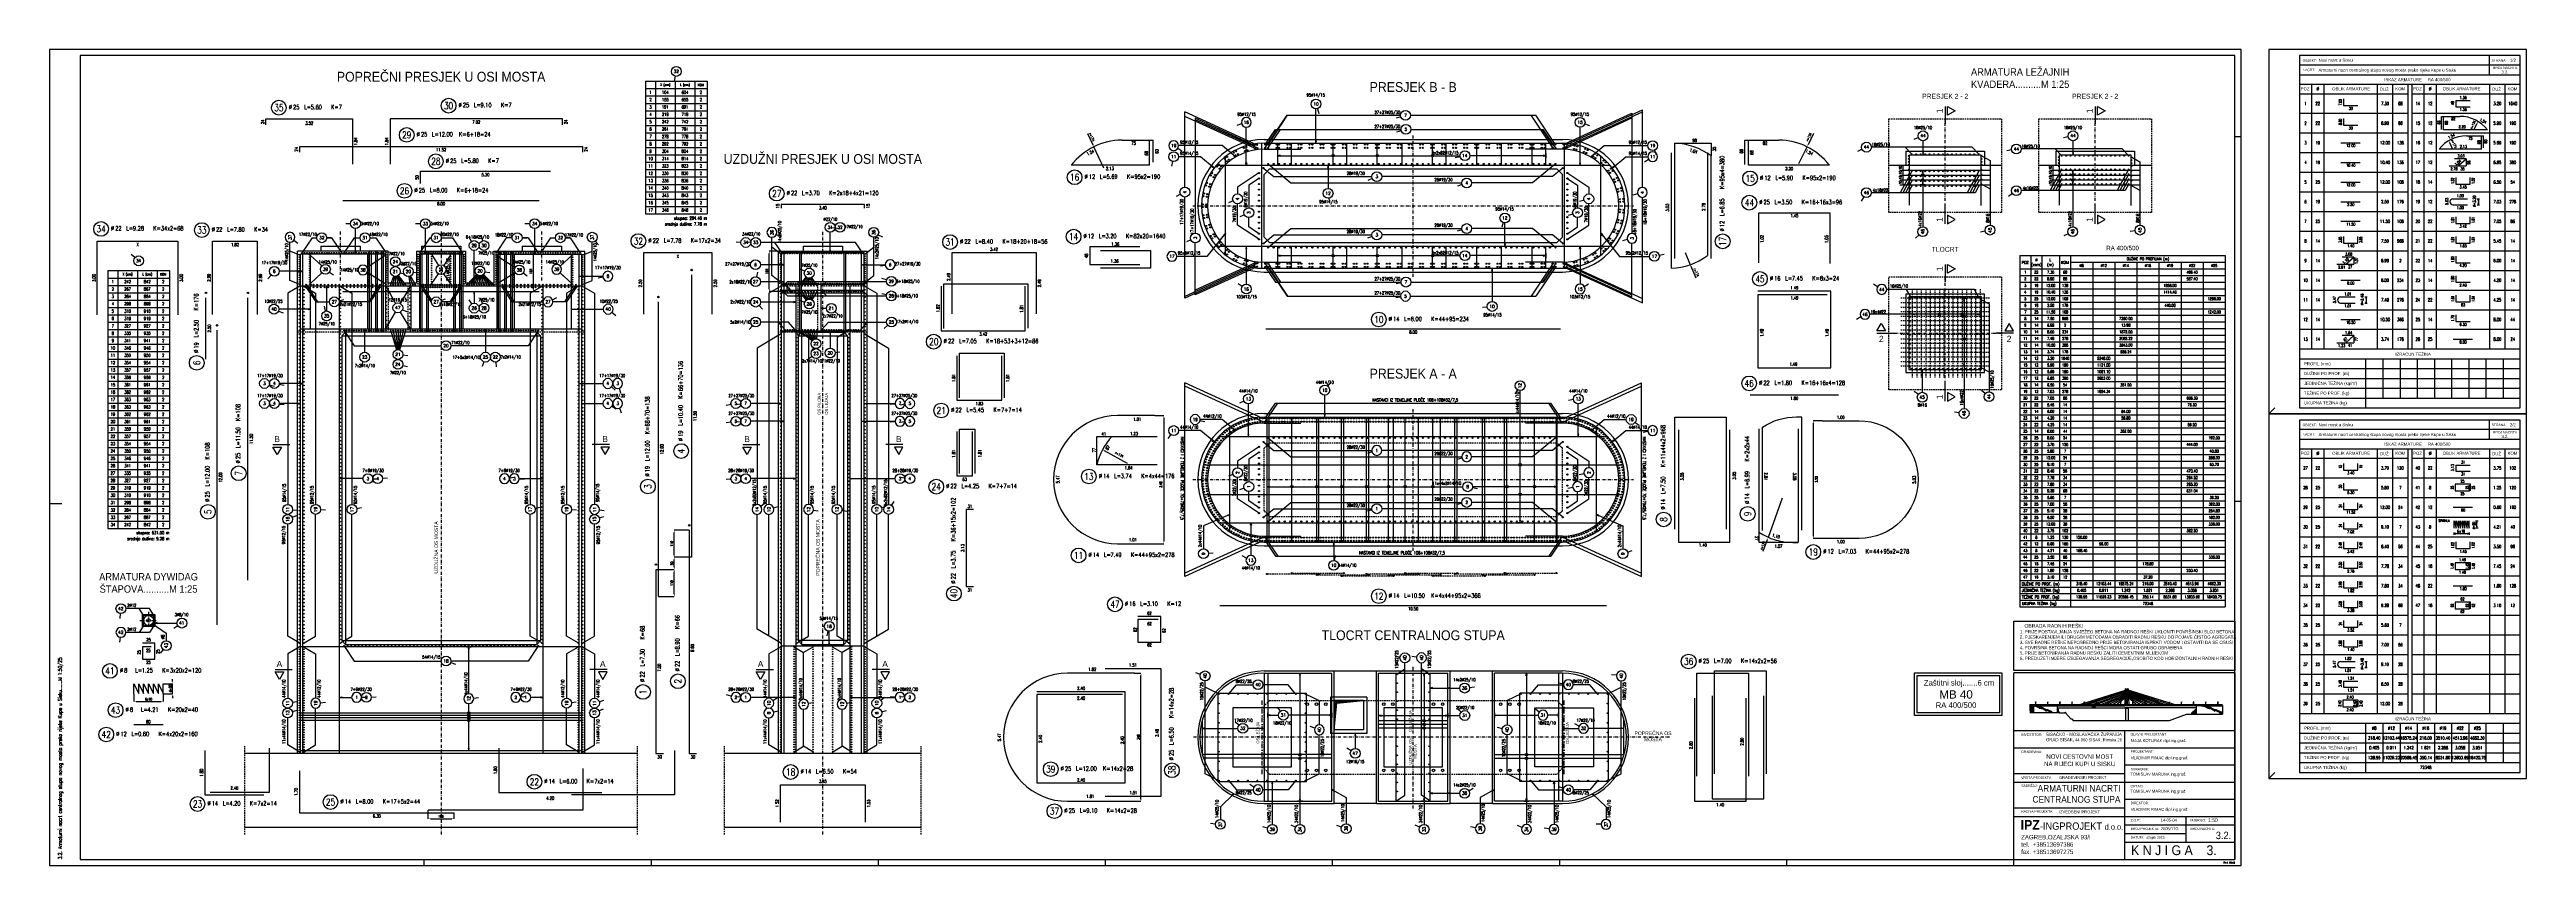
# Model space of a CAD drawing. Extents: x 29670 to 39758, y 69667 to 72992.
import ezdxf
from ezdxf.enums import TextEntityAlignment as Align

# ---------------------------------------------------------------- set-up
doc = ezdxf.new("R2010")
doc.units = 0
doc.header["$LTSCALE"] = 50
doc.header["$PDMODE"] = 34
doc.header["$PDSIZE"] = 5
for name, pattern in [('CENTER', [0.47, 0.25, -0.1, 0.02, -0.1]), ('HIDDEN', [9.525, 6.35, -3.175]), ('HIDDEN2', [0.1875, 0.125, -0.0625])]:
    doc.linetypes.add(name, pattern=pattern)
doc.layers.get('DEFPOINTS').update_dxf_attribs({"linetype": 'CONTINUOUS'})
for name, color, linetype in [('ARM', 1, 'CONTINUOUS'), ('ARM-I', 6, 'CONTINUOUS'), ('ARMATURA', 1, 'CONTINUOUS'), ('BETON', 7, 'CONTINUOUS'), ('BETON tan', 40, 'CONTINUOUS'), ('BETON TANKO', 40, 'CONTINUOUS'), ('CRTICA', 7, 'CONTINUOUS'), ('FILE', 8, 'CONTINUOUS'), ('KOLNIK', 5, 'CONTINUOUS'), ('KOTE', 4, 'CONTINUOUS'), ('Lezajevi', 8, 'CONTINUOUS'), ('NEVIDLJIVO', 9, 'HIDDEN2'), ('OSI', 2, 'CENTER'), ('POM', 9, 'CONTINUOUS'), ('SRAFURA', 8, 'CONTINUOUS'), ('TANKO', 8, 'CONTINUOUS'), ('TEKST', 7, 'CONTINUOUS')]:
    doc.layers.add(name, color=color, linetype=linetype)
doc.styles.add('KOTE', font='romans.shx', dxfattribs={"width": 0.7})
doc.styles.add('NASLOV', font='ARIAL.TTF')
doc.styles.get("Standard").update_dxf_attribs({"font": 'romans.shx', "width": 0.9})
doc.dimstyles.new('M-50', dxfattribs={"dimscale": 50, "dimtxt": 0.2, "dimasz": 0.185, "dimexe": 0, "dimexo": 0, "dimgap": 0.1, "dimtad": 1, "dimdec": 0, "dimzin": 0, "dimdsep": 46, "dimtxsty": 'KOTE', "dimcen": 0.09, "dimclrd": 256, "dimclre": 256, "dimclrt": 2, "dimadec": 0, "dimazin": 0, "dimtfac": 1, "dimtdec": 0, "dimtix": 1, "dimtmove": 2, "dimatfit": 3, "dimfxl": 0, "dimtolj": 1, "dimtzin": 0, "dimarcsym": 0})

# ---------------------------------------------------------------- blocks, each defined once
blk = doc.blocks.new('*D303')
at = {"layer": 'DEFPOINTS', "color": 0}
for p in [(32140, 70873), (32214, 70873), (32150, 70763)]:
    blk.add_point(p, dxfattribs=at)
at = {"layer": 'TANKO', "lineweight": -2}
for p, q in [((32140, 70873), (32214, 70873)), ((32214, 70772), (32214, 70864)), ((32150, 70763), (32214, 70763))]:
    blk.add_line(p, q, dxfattribs=at)
at = {"layer": 'TANKO'}
for points in [[(32213, 70864), (32216, 70864), (32214, 70873)], [(32213, 70772), (32216, 70772), (32214, 70763)]]:
    blk.add_solid(points, dxfattribs=at)
at = {"layer": 'TANKO', "color": 2, "insert": (32204, 70818), "char_height": 10, "attachment_point": 5, "rotation": 90, "style": 'KOTE'}
blk.add_mtext('\\A1;110', dxfattribs=at)
blk = doc.blocks.new('*D304')
at = {"layer": 'DEFPOINTS', "color": 0}
for p in [(32140, 70873), (32214, 70923), (32285, 70923)]:
    blk.add_point(p, dxfattribs=at)
at = {"layer": 'TANKO', "lineweight": -2}
for p, q in [((32140, 70873), (32214, 70873)), ((32285, 70923), (32214, 70923)), ((32214, 70882), (32214, 70914))]:
    blk.add_line(p, q, dxfattribs=at)
at = {"layer": 'TANKO'}
for points in [[(32213, 70914), (32216, 70914), (32214, 70923)], [(32213, 70882), (32216, 70882), (32214, 70873)]]:
    blk.add_solid(points, dxfattribs=at)
at = {"layer": 'TANKO', "color": 2, "insert": (32204, 70898), "char_height": 10, "attachment_point": 5, "rotation": 90, "style": 'KOTE'}
blk.add_mtext('\\A1;50', dxfattribs=at)
blk = doc.blocks.new('*D305')
at = {"layer": 'DEFPOINTS', "color": 0}
for p in [(32214, 71033), (32275, 71033), (32285, 70923)]:
    blk.add_point(p, dxfattribs=at)
at = {"layer": 'TANKO', "lineweight": -2}
for p, q in [((32275, 71033), (32214, 71033)), ((32214, 70932), (32214, 71024)), ((32285, 70923), (32214, 70923))]:
    blk.add_line(p, q, dxfattribs=at)
at = {"layer": 'TANKO'}
for points in [[(32213, 71024), (32216, 71024), (32214, 71033)], [(32213, 70932), (32216, 70932), (32214, 70923)]]:
    blk.add_solid(points, dxfattribs=at)
at = {"layer": 'TANKO', "color": 2, "insert": (32204, 70978), "char_height": 10, "attachment_point": 5, "rotation": 90, "style": 'KOTE'}
blk.add_mtext('\\A1;110', dxfattribs=at)
blk = doc.blocks.new('POZ')
at = {"layer": 'ARM-I'}
blk.add_circle((0, 0), 0.6, dxfattribs=at)
at = {"layer": 'ARM', "width": 0.7}
for s, p in [('%%c', (0.81, -0.12)), ('L=', (2.06, -0.12)), ('K=', (4.26, -0.12))]:
    blk.add_text(s, height=0.35, dxfattribs=at).set_placement(p)
for tag, p in [('VA', (0.88, 0.44)), ('FI', (1.16, -0.13)), ('DUZ', (2.6, -0.13)), ('KOM', (4.88, -0.13))]:
    blk.add_attdef(tag, p, '', height=0.35, dxfattribs=at)
at = {"layer": 'ARM', "width": 0.7, "flags": 1}
for tag, p in [('TIP', (1.04, -0.9)), ('A', (1.16, -1.41)), ('B', (1.16, -1.92)), ('C', (1.16, -2.43)), ('D', (1.16, -2.93)), ('E', (1.16, -3.44)), ('F', (1.16, -3.95)), ('J', (1.16, -5.98)), ('G', (1.16, -4.46)), ('H', (1.16, -4.96)), ('I', (1.16, -5.47)), ('K', (1.16, -6.49)), ('L', (1.16, -7)), ('M', (1.16, -7.5)), ('N', (1.16, -8.01))]:
    blk.add_attdef(tag, p, '', height=0.35, dxfattribs=at)
at = {"layer": 'ARM-I', "width": 0.8}
blk.add_attdef('POZ', text='', height=0.55, dxfattribs=at).set_placement((0, 0), align=Align.MIDDLE)
blk = doc.blocks.new('*D307')
at = {"layer": 'DEFPOINTS', "color": 0}
for p in [(36727, 71164), (36670, 71004)]:
    blk.add_point(p, dxfattribs=at)
at = {"layer": 'TANKO', "lineweight": -2}
for p, q in [((36727, 71164), (36670, 71004)), ((36650, 70948), (36667, 70995))]:
    blk.add_line(p, q, dxfattribs=at)
at = {"layer": 'TANKO'}
blk.add_solid([(36666, 70996), (36669, 70995), (36670, 71004)], dxfattribs=at)
at = {"layer": 'TANKO', "color": 2, "insert": (36648, 70971), "char_height": 10, "attachment_point": 5, "rotation": 70.3385, "style": 'KOTE'}
blk.add_mtext('\\A1;{\\fRomanS|b0|i0|c238|p2;r=174}', dxfattribs=at)
blk = doc.blocks.new('A$C28D80909')
at = {"layer": 'ARM-I'}
for p, q in [((0, 308), (0, 27)), ((106.7, 307.6), (107, 0)), ((92.6, -0.4), (106.7, -0.4))]:
    blk.add_line(p, q, dxfattribs=at)
blk.add_arc((92.6, 169.6), 170, 237.00843, 270, dxfattribs=at)
blk = doc.blocks.new('*D309')
at = {"layer": 'DEFPOINTS', "color": 0}
for p in [(33959, 71361), (34060, 71305)]:
    blk.add_point(p, dxfattribs=at)
at = {"layer": 'TANKO', "lineweight": -2}
blk.add_line((34060, 71305), (33967, 71357), dxfattribs=at)
at = {"layer": 'TANKO'}
blk.add_solid([(33968, 71358), (33966, 71355), (33959, 71361)], dxfattribs=at)
at = {"layer": 'TANKO', "color": 2, "insert": (34027, 71341), "char_height": 10, "attachment_point": 5, "rotation": 331.0366, "style": 'KOTE'}
blk.add_mtext('\\A1;{\\fRomanS|b0|i0|c238|p2;r=174}', dxfattribs=at)
blk = doc.blocks.new('*D310')
at = {"layer": 'DEFPOINTS', "color": 0}
for p in [(36828, 72595), (36795, 72527)]:
    blk.add_point(p, dxfattribs=at)
at = {"layer": 'TANKO', "lineweight": -2}
for p, q in [((36854, 72649), (36832, 72604)), ((36795, 72527), (36828, 72595))]:
    blk.add_line(p, q, dxfattribs=at)
at = {"layer": 'TANKO'}
blk.add_solid([(36831, 72604), (36833, 72603), (36828, 72595)], dxfattribs=at)
at = {"layer": 'TANKO', "color": 2, "insert": (36836, 72635), "char_height": 10, "attachment_point": 5, "rotation": 64.2852, "style": 'KOTE'}
blk.add_mtext('\\A1;{\\fRomanS|b0|i0|c238|p2;r=174}', dxfattribs=at)
blk = doc.blocks.new('*D311')
at = {"layer": 'DEFPOINTS', "color": 0}
for p in [(33923, 72595), (33964, 72508)]:
    blk.add_point(p, dxfattribs=at)
at = {"layer": 'TANKO', "lineweight": -2}
for p, q in [((33897, 72649), (33919, 72604)), ((33964, 72508), (33923, 72595))]:
    blk.add_line(p, q, dxfattribs=at)
at = {"layer": 'TANKO'}
blk.add_solid([(33920, 72604), (33917, 72603), (33923, 72595)], dxfattribs=at)
at = {"layer": 'TANKO', "color": 2, "insert": (33915, 72635), "char_height": 10, "attachment_point": 5, "rotation": 295.2088, "style": 'KOTE'}
blk.add_mtext('\\A1;{\\fRomanS|b0|i0|c238|p2;r=174}', dxfattribs=at)
blk = doc.blocks.new('*D312')
at = {"layer": 'DEFPOINTS', "color": 0}
for p in [(36331, 72165), (36352, 72115)]:
    blk.add_point(p, dxfattribs=at)
at = {"layer": 'TANKO', "lineweight": -2}
for p, q in [((36331, 72165), (36352, 72115)), ((36376, 72060), (36356, 72107))]:
    blk.add_line(p, q, dxfattribs=at)
at = {"layer": 'TANKO'}
blk.add_solid([(36358, 72107), (36355, 72106), (36352, 72115)], dxfattribs=at)
at = {"layer": 'TANKO', "color": 2, "insert": (36377, 72083), "char_height": 10, "attachment_point": 5, "rotation": 293.6298, "style": 'KOTE'}
blk.add_mtext('\\A1;{\\fRomanS|b0|i0|c238|p2;r=174}', dxfattribs=at)
blk = doc.blocks.new('P')
at = {"layer": 'KOTE'}
blk.add_circle((0, 0), 0.4, dxfattribs=at)
blk.add_attdef('P', text='', height=0.25, dxfattribs=at).set_placement((0, 0), align=Align.MIDDLE)
blk = doc.blocks.new('S')
at = {"layer": 'KOTE', "color": 9}
blk.add_line((0, 1), (0, -1), dxfattribs=at)
blk.add_lwpolyline([(-1, 0.2), (-1, -0.2), (0, 0)], close=True, dxfattribs=at)
at = {"layer": 'KOTE', "color": 9, "linetype": 'ByBlock'}
blk.add_solid([(-1, 0.2), (-1, -0.2), (0, 0)], dxfattribs=at)
blk = doc.blocks.new('STR')
at = {"layer": 'KOTE', "color": 9}
blk.add_lwpolyline([(-1, 0.2), (-1, -0.2), (0, 0)], close=True, dxfattribs=at)
at = {"layer": 'KOTE', "color": 9, "linetype": 'ByBlock'}
blk.add_solid([(-1, 0.2), (-1, -0.2), (0, 0)], dxfattribs=at)
blk = doc.blocks.new('*D313')
at = {"layer": 'DEFPOINTS', "color": 0}
for p in [(34171, 71500), (34171, 70978), (34208, 70978)]:
    blk.add_point(p, dxfattribs=at)
at = {"layer": 'TANKO', "lineweight": -2}
for p, q in [((34171, 71500), (34208, 71500)), ((34208, 71491), (34208, 70988)), ((34171, 70978), (34208, 70978))]:
    blk.add_line(p, q, dxfattribs=at)
at = {"layer": 'TANKO'}
for points in [[(34207, 71491), (34210, 71491), (34208, 71500)], [(34207, 70988), (34210, 70988), (34208, 70978)]]:
    blk.add_solid(points, dxfattribs=at)
at = {"layer": 'TANKO', "color": 2, "insert": (34196, 71219), "char_height": 10, "attachment_point": 5, "rotation": 90, "style": 'KOTE'}
blk.add_mtext('\\A1;{\\fRomanS|b0|i0|c238|p2;3.48}', dxfattribs=at)
blk = doc.blocks.new('*D314')
at = {"layer": 'DEFPOINTS', "color": 0}
for p in [(36890, 71479), (36853, 70999), (36890, 70999)]:
    blk.add_point(p, dxfattribs=at)
at = {"layer": 'TANKO', "lineweight": -2}
for p, q in [((36890, 71479), (36853, 71479)), ((36853, 71470), (36853, 71009)), ((36890, 70999), (36853, 70999))]:
    blk.add_line(p, q, dxfattribs=at)
at = {"layer": 'TANKO'}
for points in [[(36852, 71470), (36855, 71470), (36853, 71479)], [(36852, 71009), (36855, 71009), (36853, 70999)]]:
    blk.add_solid(points, dxfattribs=at)
at = {"layer": 'TANKO', "color": 2, "insert": (36866, 71240), "char_height": 10, "attachment_point": 5, "rotation": 90, "style": 'KOTE'}
blk.add_mtext('\\A1;{\\fRomanS|b0|i0|c238|p2;3.20}', dxfattribs=at)
blk = doc.blocks.new('*D315')
at = {"layer": 'DEFPOINTS', "color": 0}
for p in [(31211, 69892), (31317, 69882), (31317, 69857)]:
    blk.add_point(p, dxfattribs=at)
at = {"layer": 'TANKO', "lineweight": -2}
for p, q in [((31211, 69892), (31211, 69857)), ((31221, 69857), (31308, 69857)), ((31317, 69882), (31317, 69857))]:
    blk.add_line(p, q, dxfattribs=at)
at = {"layer": 'TANKO'}
for points in [[(31221, 69859), (31221, 69856), (31211, 69857)], [(31308, 69859), (31308, 69856), (31317, 69857)]]:
    blk.add_solid(points, dxfattribs=at)
at = {"layer": 'TANKO', "color": 2, "insert": (31264, 69867), "char_height": 10, "attachment_point": 5, "style": 'KOTE'}
blk.add_mtext('\\A1;106', dxfattribs=at)
blk = doc.blocks.new('*D316')
at = {"layer": 'DEFPOINTS', "color": 0}
for p in [(32601, 72170), (32639, 72170), (32655, 72006)]:
    blk.add_point(p, dxfattribs=at)
at = {"layer": 'TANKO', "lineweight": -2}
for p, q in [((32639, 72170), (32601, 72170)), ((32601, 72015), (32601, 72161)), ((32655, 72006), (32601, 72006))]:
    blk.add_line(p, q, dxfattribs=at)
at = {"layer": 'TANKO'}
for points in [[(32600, 72161), (32603, 72161), (32601, 72170)], [(32600, 72015), (32603, 72015), (32601, 72006)]]:
    blk.add_solid(points, dxfattribs=at)
at = {"layer": 'TANKO', "color": 2, "insert": (32591, 72088), "char_height": 10, "attachment_point": 5, "rotation": 90, "style": 'KOTE'}
blk.add_mtext('\\A1;164', dxfattribs=at)
blk = doc.blocks.new('*D317')
at = {"layer": 'DEFPOINTS', "color": 0}
for p in [(31628, 72170), (31628, 72006), (31640, 72006)]:
    blk.add_point(p, dxfattribs=at)
at = {"layer": 'TANKO', "lineweight": -2}
for p, q in [((31628, 72170), (31640, 72170)), ((31640, 72161), (31640, 72015)), ((31628, 72006), (31640, 72006))]:
    blk.add_line(p, q, dxfattribs=at)
at = {"layer": 'TANKO'}
for points in [[(31638, 72161), (31642, 72161), (31640, 72170)], [(31638, 72015), (31642, 72015), (31640, 72006)]]:
    blk.add_solid(points, dxfattribs=at)
at = {"layer": 'TANKO', "color": 2, "insert": (31630, 72088), "char_height": 10, "attachment_point": 5, "rotation": 90, "style": 'KOTE'}
blk.add_mtext('\\A1;164', dxfattribs=at)
blk = doc.blocks.new('*D318')
at = {"layer": 'DEFPOINTS', "color": 0}
for p in [(34088, 70451), (34115, 70451), (34088, 69929)]:
    blk.add_point(p, dxfattribs=at)
at = {"layer": 'TANKO', "lineweight": -2}
for p, q in [((34088, 70451), (34115, 70451)), ((34115, 69938), (34115, 70441)), ((34088, 69929), (34115, 69929))]:
    blk.add_line(p, q, dxfattribs=at)
at = {"layer": 'TANKO'}
for points in [[(34114, 70441), (34117, 70441), (34115, 70451)], [(34114, 69938), (34117, 69938), (34115, 69929)]]:
    blk.add_solid(points, dxfattribs=at)
at = {"layer": 'TANKO', "color": 2, "insert": (34105, 70190), "char_height": 10, "attachment_point": 5, "rotation": 90, "style": 'KOTE'}
blk.add_mtext('\\A1;{\\fRomanS|b0|i0|c238|p2;348}', dxfattribs=at)
blk = doc.blocks.new('*D334')
at = {"layer": 'DEFPOINTS', "color": 0}
for p in [(30013, 70367), (30133, 70367), (30133, 70335)]:
    blk.add_point(p, dxfattribs=at)
at = {"layer": 'TANKO', "lineweight": -2}
for p, q in [((30013, 70367), (30013, 70335)), ((30022, 70335), (30124, 70335)), ((30133, 70367), (30133, 70335))]:
    blk.add_line(p, q, dxfattribs=at)
at = {"layer": 'TANKO'}
for points in [[(30022, 70337), (30022, 70334), (30013, 70335)], [(30124, 70337), (30124, 70334), (30133, 70335)]]:
    blk.add_solid(points, dxfattribs=at)
at = {"layer": 'TANKO', "color": 2, "insert": (30073, 70345), "char_height": 10, "attachment_point": 5, "style": 'KOTE'}
blk.add_mtext('\\A1;6x10', dxfattribs=at)
blk = doc.blocks.new('*D335')
at = {"layer": 'DEFPOINTS', "color": 0}
for p in [(30133, 70407), (30133, 70367), (30170, 70407)]:
    blk.add_point(p, dxfattribs=at)
at = {"layer": 'TANKO', "lineweight": -2}
for p, q in [((30170, 70417), (30170, 70426)), ((30133, 70407), (30170, 70407)), ((30133, 70367), (30170, 70367)), ((30170, 70367), (30170, 70407)), ((30170, 70358), (30170, 70349))]:
    blk.add_line(p, q, dxfattribs=at)
at = {"layer": 'TANKO'}
for points in [[(30169, 70417), (30172, 70417), (30170, 70407)], [(30169, 70358), (30172, 70358), (30170, 70367)]]:
    blk.add_solid(points, dxfattribs=at)
at = {"layer": 'TANKO', "color": 2, "insert": (30161, 70389), "char_height": 10, "attachment_point": 5, "rotation": 90, "style": 'KOTE'}
blk.add_mtext('\\A1;d=20', dxfattribs=at)
blk = doc.blocks.new('*D345')
at = {"layer": 'DEFPOINTS', "color": 0}
for p in [(37218, 72520), (37218, 72500), (37218, 72500)]:
    blk.add_point(p, dxfattribs=at)
at = {"layer": 'TANKO', "lineweight": -2}
blk.add_line((37218, 72520), (37218, 72500), dxfattribs=at)
at = {"layer": 'TANKO', "color": 2, "insert": (37208, 72510), "char_height": 10, "attachment_point": 5, "rotation": 90, "style": 'KOTE'}
blk.add_mtext('\\A1;{\\fRomanS|b0|i0|c238|p2;10}', dxfattribs=at)
blk = doc.blocks.new('*D346')
at = {"layer": 'DEFPOINTS', "color": 0}
for p in [(37218, 72500), (37218, 72480), (37218, 72480)]:
    blk.add_point(p, dxfattribs=at)
at = {"layer": 'TANKO', "lineweight": -2}
blk.add_line((37218, 72500), (37218, 72480), dxfattribs=at)
at = {"layer": 'TANKO', "color": 2, "insert": (37208, 72490), "char_height": 10, "attachment_point": 5, "rotation": 90, "style": 'KOTE'}
blk.add_mtext('\\A1;{\\fRomanS|b0|i0|c238|p2;10}', dxfattribs=at)
blk = doc.blocks.new('*D347')
at = {"layer": 'DEFPOINTS', "color": 0}
for p in [(37218, 72480), (37218, 72460), (37218, 72460)]:
    blk.add_point(p, dxfattribs=at)
at = {"layer": 'TANKO', "lineweight": -2}
blk.add_line((37218, 72480), (37218, 72460), dxfattribs=at)
at = {"layer": 'TANKO', "color": 2, "insert": (37208, 72470), "char_height": 10, "attachment_point": 5, "rotation": 90, "style": 'KOTE'}
blk.add_mtext('\\A1;{\\fRomanS|b0|i0|c238|p2;10}', dxfattribs=at)
blk = doc.blocks.new('*D348')
at = {"layer": 'DEFPOINTS', "color": 0}
for p in [(37218, 72460), (37218, 72440), (37218, 72440)]:
    blk.add_point(p, dxfattribs=at)
at = {"layer": 'TANKO', "lineweight": -2}
blk.add_line((37218, 72460), (37218, 72440), dxfattribs=at)
at = {"layer": 'TANKO', "color": 2, "insert": (37208, 72450), "char_height": 10, "attachment_point": 5, "rotation": 90, "style": 'KOTE'}
blk.add_mtext('\\A1;{\\fRomanS|b0|i0|c238|p2;10}', dxfattribs=at)
blk = doc.blocks.new('*D352')
at = {"layer": 'DEFPOINTS', "color": 0}
for p in [(37829, 72520), (37829, 72500), (37829, 72500)]:
    blk.add_point(p, dxfattribs=at)
at = {"layer": 'TANKO', "lineweight": -2}
blk.add_line((37829, 72520), (37829, 72500), dxfattribs=at)
at = {"layer": 'TANKO', "color": 2, "insert": (37819, 72510), "char_height": 10, "attachment_point": 5, "rotation": 90, "style": 'KOTE'}
blk.add_mtext('\\A1;{\\fRomanS|b0|i0|c238|p2;10}', dxfattribs=at)
blk = doc.blocks.new('*D353')
at = {"layer": 'DEFPOINTS', "color": 0}
for p in [(37829, 72500), (37829, 72480), (37829, 72480)]:
    blk.add_point(p, dxfattribs=at)
at = {"layer": 'TANKO', "lineweight": -2}
blk.add_line((37829, 72500), (37829, 72480), dxfattribs=at)
at = {"layer": 'TANKO', "color": 2, "insert": (37819, 72490), "char_height": 10, "attachment_point": 5, "rotation": 90, "style": 'KOTE'}
blk.add_mtext('\\A1;{\\fRomanS|b0|i0|c238|p2;10}', dxfattribs=at)
blk = doc.blocks.new('*D354')
at = {"layer": 'DEFPOINTS', "color": 0}
for p in [(37829, 72480), (37829, 72460), (37829, 72460)]:
    blk.add_point(p, dxfattribs=at)
at = {"layer": 'TANKO', "lineweight": -2}
blk.add_line((37829, 72480), (37829, 72460), dxfattribs=at)
at = {"layer": 'TANKO', "color": 2, "insert": (37819, 72470), "char_height": 10, "attachment_point": 5, "rotation": 90, "style": 'KOTE'}
blk.add_mtext('\\A1;{\\fRomanS|b0|i0|c238|p2;10}', dxfattribs=at)
blk = doc.blocks.new('*D355')
at = {"layer": 'DEFPOINTS', "color": 0}
for p in [(37829, 72460), (37829, 72440), (37829, 72440)]:
    blk.add_point(p, dxfattribs=at)
at = {"layer": 'TANKO', "lineweight": -2}
blk.add_line((37829, 72460), (37829, 72440), dxfattribs=at)
at = {"layer": 'TANKO', "color": 2, "insert": (37819, 72450), "char_height": 10, "attachment_point": 5, "rotation": 90, "style": 'KOTE'}
blk.add_mtext('\\A1;{\\fRomanS|b0|i0|c238|p2;10}', dxfattribs=at)
blk = doc.blocks.new('*D360')
at = {"layer": 'DEFPOINTS', "color": 0}
for p in [(39544, 72664), (39561, 72699)]:
    blk.add_point(p, dxfattribs=at)
at = {"layer": 'TANKO', "lineweight": -2}
blk.add_line((39544, 72664), (39557, 72690), dxfattribs=at)
at = {"layer": 'TANKO'}
blk.add_solid([(39555, 72691), (39558, 72690), (39561, 72699)], dxfattribs=at)
at = {"layer": 'TANKO', "color": 2, "insert": (39541, 72685), "char_height": 10, "attachment_point": 5, "rotation": 64.2852, "style": 'KOTE'}
blk.add_mtext('\\A1;{\\fRomanS|b0|i0|c238|p2;r=174}', dxfattribs=at)
blk = doc.blocks.new('*D361')
at = {"layer": 'DEFPOINTS', "color": 0}
for p in [(39442, 72621), (39459, 72585)]:
    blk.add_point(p, dxfattribs=at)
at = {"layer": 'TANKO', "lineweight": -2}
blk.add_line((39459, 72585), (39446, 72612), dxfattribs=at)
at = {"layer": 'TANKO'}
blk.add_solid([(39448, 72613), (39445, 72611), (39442, 72621)], dxfattribs=at)
at = {"layer": 'TANKO', "color": 2, "insert": (39463, 72607), "char_height": 10, "attachment_point": 5, "rotation": 295.2088, "style": 'KOTE'}
blk.add_mtext('\\A1;{\\fRomanS|b0|i0|c238|p2;r=174}', dxfattribs=at)
blk = doc.blocks.new('TABNAS')
at = {"layer": 'KOTE'}
for s, p in [('P0Z', (0.5, -0.62)), ('(mm)', (1.51, -0.83)), ('%%C', (1.51, -0.38)), ('(m)', (2.77, -0.84)), ('L', (2.77, -0.38)), ('KOM', (4.08, -0.61))]:
    blk.add_text(s, height=0.25, dxfattribs=at).set_placement(p, align=Align.MIDDLE)
blk = doc.blocks.new('UKUPNO')
at = {"layer": 'KOTE', "width": 0.9}
for s, p in [('DUŽINE PO PROF. (m)', (0.19, 1.95)), ('TEŽINE PO PROF. (kg)', (0.19, 0.77)), ('JEDINIČNA TEŽINA (kg)', (0.19, 1.37)), ('UKUPNA TEŽINA (kg)', (0.2, 0.18))]:
    blk.add_text(s, height=0.25, dxfattribs=at).set_placement(p)
blk = doc.blocks.new('as4')
at = {"layer": 'ARM'}
blk.add_lwpolyline([(3.59, -0.43), (3.59, -0.97), (4.76, -0.97)], dxfattribs=at)
at = {"layer": 'KOTE', "style": 'KOTE', "width": 0.7}
for tag, height, p in [('POZ', 0.25, (0.5, -0.8)), ('FI', 0.25, (1.5, -0.8)), ('A', 0.225, (4.19, -1.2)), ('DUZ', 0.25, (6.98, -0.8)), ('KOM', 0.25, (8.23, -0.8))]:
    blk.add_attdef(tag, text='', height=height, dxfattribs=at).set_placement(p, align=Align.MIDDLE)
at = {"layer": 'KOTE', "style": 'KOTE', "width": 0.6}
blk.add_attdef('B', text='', height=0.225, rotation=90, dxfattribs=at).set_placement((3.34, -0.7), align=Align.MIDDLE)
blk = doc.blocks.new('as7')
at = {"layer": 'ARM'}
blk.add_line((3.39, -0.8), (4.96, -0.8), dxfattribs=at)
at = {"layer": 'KOTE', "style": 'KOTE', "width": 0.7}
for tag, height, p in [('POZ', 0.25, (0.5, -0.8)), ('FI', 0.25, (1.5, -0.8)), ('A', 0.225, (4.19, -1.03)), ('DUZ', 0.25, (6.98, -0.8)), ('KOM', 0.25, (8.23, -0.8))]:
    blk.add_attdef(tag, text='', height=height, dxfattribs=at).set_placement(p, align=Align.MIDDLE)
blk = doc.blocks.new('as3')
at = {"layer": 'ARM'}
blk.add_lwpolyline([(3.59, -0.43), (3.59, -0.97), (4.76, -0.97), (4.76, -0.43)], dxfattribs=at)
at = {"layer": 'KOTE', "style": 'KOTE', "width": 0.7}
for tag, height, p in [('POZ', 0.25, (0.5, -0.8)), ('FI', 0.25, (1.5, -0.8)), ('A', 0.225, (4.19, -1.2)), ('DUZ', 0.25, (6.98, -0.8)), ('KOM', 0.25, (8.23, -0.8))]:
    blk.add_attdef(tag, text='', height=height, dxfattribs=at).set_placement(p, align=Align.MIDDLE)
at = {"layer": 'KOTE', "style": 'KOTE', "width": 0.6}
for tag, p in [('B', (3.34, -0.7)), ('C', (5, -0.7))]:
    blk.add_attdef(tag, text='', height=0.225, rotation=90, dxfattribs=at).set_placement(p, align=Align.MIDDLE)
blk = doc.blocks.new('as34')
at = {"layer": 'ARM'}
for p, q in [((3.06, -1.09), (3.79, -1.09)), ((4.44, -0.51), (3.48, -0.51)), ((3.79, -1.09), (4.44, -0.51))]:
    blk.add_line(p, q, dxfattribs=at)
at = {"layer": 'TANKO'}
for p in [(3.79, -1.09), (4.44, -0.51)]:
    blk.add_line(p, (4.44, -1.09), dxfattribs=at)
at = {"layer": 'KOTE', "style": 'KOTE', "width": 0.7}
for tag, height, p in [('POZ', 0.25, (0.5, -0.8)), ('FI', 0.25, (1.5, -0.8)), ('A', 0.225, (3.45, -1.33)), ('D', 0.225, (4.02, -0.27)), ('B', 0.225, (4.14, -1.32)), ('DUZ', 0.25, (6.98, -0.8)), ('KOM', 0.25, (8.23, -0.8))]:
    blk.add_attdef(tag, text='', height=height, dxfattribs=at).set_placement(p, align=Align.MIDDLE)
at = {"layer": 'KOTE', "style": 'KOTE'}
for tag, rotation, width, p in [('E', 41.9519, 0.7, (3.77, -0.82)), ('C', 90, 0.65, (4.66, -0.81))]:
    blk.add_attdef(tag, text='', height=0.225, rotation=rotation, dxfattribs=dict(at, width=width)).set_placement(p, align=Align.MIDDLE)
blk = doc.blocks.new('as30')
at = {"layer": 'ARM'}
for p, q in [((3.36, -0.56), (4.54, -0.56)), ((3.36, -1.06), (4.54, -1.06))]:
    blk.add_line(p, q, dxfattribs=at)
blk.add_arc((3.36, -0.81), 0.246, 90, 270, dxfattribs=at)
at = {"layer": 'TANKO'}
for p, q in [((5.33, -0.56), (5.52, -0.56)), ((5.33, -1.06), (5.52, -1.06)), ((5.43, -0.56), (5.43, -1.06))]:
    blk.add_line(p, q, dxfattribs=at)
at = {"layer": 'TANKO', "xscale": 0.14, "yscale": 0.14, "zscale": 0.14}
for p, rotation in [((5.43, -0.56), 90), ((5.43, -1.06), 270)]:
    blk.add_blockref('STR', p, dxfattribs=dict(at, rotation=rotation))
at = {"layer": 'KOTE', "style": 'KOTE', "width": 0.7}
blk.add_text('%%c=', height=0.225, rotation=90, dxfattribs=at).set_placement((5.22, -1.23))
for tag, height, p in [('POZ', 0.25, (0.5, -0.8)), ('FI', 0.25, (1.5, -0.8)), ('C', 0.225, (3.96, -0.32)), ('A', 0.225, (3.96, -1.29)), ('DUZ', 0.25, (6.98, -0.8)), ('KOM', 0.25, (8.23, -0.8))]:
    blk.add_attdef(tag, text='', height=height, dxfattribs=at).set_placement(p, align=Align.MIDDLE)
blk.add_attdef('D', text='', height=0.225, rotation=90, dxfattribs=at).set_placement((2.86, -0.78), align=Align.MIDDLE)
blk.add_attdef('B', (5.22, -0.87), '', height=0.225, rotation=90, dxfattribs=at)
blk = doc.blocks.new('as10')
at = {"layer": 'ARM'}
for p, q in [((3.59, -0.56), (3.59, -1.06)), ((3.59, -0.56), (4.76, -0.56)), ((3.59, -1.06), (4.76, -1.06))]:
    blk.add_line(p, q, dxfattribs=at)
at = {"layer": 'KOTE', "style": 'KOTE', "width": 0.7}
for tag, height, p in [('POZ', 0.25, (0.5, -0.8)), ('FI', 0.25, (1.5, -0.8)), ('A', 0.225, (4.19, -1.29)), ('C', 0.225, (4.19, -0.32)), ('DUZ', 0.25, (6.98, -0.8)), ('KOM', 0.25, (8.23, -0.8))]:
    blk.add_attdef(tag, text='', height=height, dxfattribs=at).set_placement(p, align=Align.MIDDLE)
blk.add_attdef('B', text='', height=0.225, rotation=90, dxfattribs=at).set_placement((3.33, -0.78), align=Align.MIDDLE)
blk = doc.blocks.new('as0')
at = {"layer": 'KOTE', "style": 'KOTE', "width": 0.7}
for tag, p in [('POZ', (0.5, -0.8)), ('FI', (1.5, -0.8)), ('DUZ', (6.975, -0.8)), ('KOM', (8.225, -0.8))]:
    blk.add_attdef(tag, text='', height=0.25, dxfattribs=at).set_placement(p, align=Align.MIDDLE)
blk = doc.blocks.new('as2')
at = {"layer": 'ARM'}
blk.add_lwpolyline([(4.8, -1.07), (4.8, -0.53), (3.55, -0.53), (3.55, -1.07), (4.72, -1.07), (4.72, -0.59)], dxfattribs=at)
at = {"layer": 'KOTE', "style": 'KOTE', "width": 0.7}
for tag, height, p in [('POZ', 0.25, (0.5, -0.8)), ('FI', 0.25, (1.5, -0.8)), ('B', 0.225, (4.14, -0.28)), ('B', 0.225, (4.14, -1.3)), ('DUZ', 0.25, (6.98, -0.8)), ('KOM', 0.25, (8.23, -0.8))]:
    blk.add_attdef(tag, text='', height=height, dxfattribs=at).set_placement(p, align=Align.MIDDLE)
at = {"layer": 'KOTE', "style": 'KOTE', "width": 0.6}
for p in [(3.3, -0.8), (4.51, -0.8), (5.02, -0.8)]:
    blk.add_attdef('A', text='', height=0.225, rotation=90, dxfattribs=at).set_placement(p, align=Align.MIDDLE)
blk = doc.blocks.new('as9')
at = {"layer": 'ARM'}
blk.add_lwpolyline([(3.46, -0.9), (3.46, -0.31), (3.63, -0.9), (3.63, -0.31), (3.81, -0.9), (3.81, -0.31), (3.99, -0.9), (3.99, -0.31), (4.16, -0.9), (4.16, -0.31), (4.34, -0.9), (4.34, -0.31), (4.52, -0.9), (4.52, -0.31), (4.69, -0.9), (4.69, -0.31)], dxfattribs=at)
at = {"layer": 'DEFPOINTS', "color": 0, "linetype": 'ByBlock'}
for p in [(3.46, -0.9), (4.69, -0.31), (4.69, -0.9), (4.69, -0.9)]:
    blk.add_point(p, dxfattribs=at)
at = {"layer": 'TANKO'}
for p, q in [((3.46, -1.45), (3.46, -1.25)), ((3.56, -1.35), (4.59, -1.35)), ((4.69, -1.25), (4.69, -1.45)), ((5.21, -0.31), (5.41, -0.31)), ((5.41, -0.9), (5.21, -0.9)), ((5.31, -0.8), (5.31, -0.41))]:
    blk.add_line(p, q, dxfattribs=at)
for points in [[(3.61, -1.38), (3.61, -1.33), (3.46, -1.35)], [(4.54, -1.33), (4.54, -1.38), (4.69, -1.35)], [(5.28, -0.46), (5.33, -0.46), (5.31, -0.31)], [(5.33, -0.75), (5.28, -0.75), (5.31, -0.9)]]:
    blk.add_lwpolyline(points, close=True, dxfattribs=at)
for points in [[(3.61, -1.38), (3.61, -1.33), (3.46, -1.35)], [(4.54, -1.33), (4.54, -1.38), (4.69, -1.35)], [(5.28, -0.46), (5.33, -0.46), (5.31, -0.31)], [(5.33, -0.75), (5.28, -0.75), (5.31, -0.9)]]:
    blk.add_solid(points, dxfattribs=at)
at = {"layer": 'KOTE', "style": 'KOTE', "width": 0.7}
blk.add_text('SPIRALA', height=0.2, dxfattribs=at).set_placement((2.19, -0.4))
blk.add_text('x', height=0.225, dxfattribs=at).set_placement((3.95, -1.15), align=Align.MIDDLE)
blk.add_text('%%c=', height=0.2, rotation=90, dxfattribs=at).set_placement((5.16, -0.99))
for tag, p in [('POZ', (0.5, -0.8)), ('FI', (1.5, -0.8)), ('DUZ', (6.98, -0.8)), ('KOM', (8.23, -0.8))]:
    blk.add_attdef(tag, text='', height=0.25, dxfattribs=at).set_placement(p, align=Align.MIDDLE)
at = {"layer": 'KOTE', "style": 'KOTE', "width": 0.6}
blk.add_attdef('C', text='', height=0.225, dxfattribs=at).set_placement((3.84, -1.27), align=Align.RIGHT)
blk.add_attdef('B', (4.05, -1.27), '', height=0.225, dxfattribs=at)
blk.add_attdef('A', (5.19, -0.68), '', height=0.225, rotation=90, dxfattribs=at)
blk = doc.blocks.new('A$C10FF7760')
at = {"layer": 'POM'}
for p, q in [((-10, 110), (-10, 400)), ((-10, 400), (5, 400)), ((-10, 399), (5, 399)), ((-10, 398), (5, 398)), ((-10, 18), (-10, 105)), ((-10, 0), (-10, 15)), ((5, 110), (5, 400)), ((5, 18), (5, 105)), ((5, 0), (5, 15))]:
    blk.add_line(p, q, dxfattribs=at)
for points in [[(7, 400), (-12, 400), (-12, 460), (7, 460)], [(-10, 457), (5, 457), (5, 402), (-10, 402)]]:
    blk.add_lwpolyline(points, close=True, dxfattribs=at)
blk = doc.blocks.new('A$C164337F3')
at = {"layer": 'POM'}
for p, q in [((38, 0), (38, 87)), ((76, 0), (76, 87)), ((114, 0), (114, 87)), ((152, 0), (152, 87)), ((190, 0), (190, 87)), ((228, 0), (228, 87)), ((267, 0), (267, 87)), ((305, 0), (305, 87)), ((343, 0), (343, 87)), ((381, 0), (381, 87)), ((419, 0), (419, 87)), ((457, 0), (457, 87))]:
    blk.add_line(p, q, dxfattribs=at)
blk = doc.blocks.new('A$C49D84F91')
at = {"layer": 'POM'}
for p, q in [((-500, 0), (-500, 105)), ((-495, 0), (-495, 105)), ((-495, 18), (0, 18)), ((-495, 15), (0, 15))]:
    blk.add_line(p, q, dxfattribs=at)
at = {"layer": 'SRAFURA'}
blk.add_blockref('A$C164337F3', (-495, 18), dxfattribs=at)
blk = doc.blocks.new('A$C133E7977')
at = {"layer": 'POM'}
for p, q in [((0, 18), (495, 18)), ((0, 15), (495, 15)), ((495, 0), (495, 105)), ((500, 0), (500, 105))]:
    blk.add_line(p, q, dxfattribs=at)
at = {"layer": 'SRAFURA'}
blk.add_blockref('A$C164337F3', (0, 18), dxfattribs=at)
blk = doc.blocks.new('A$C72ED04D8')
at = {"layer": 'SRAFURA'}
for p in [(0, 0), (500, 0), (1000, 0)]:
    blk.add_blockref('A$C133E7977', p, dxfattribs=at)
blk = doc.blocks.new('A$C5AD1124D')
at = {"layer": 'POM'}
for p, q in [((-500, -105), (-500, 0)), ((-495, -105), (-495, 0)), ((-457, -87), (-457, 0)), ((-419, -87), (-419, 0)), ((-381, -87), (-381, 0)), ((-343, -87), (-343, 0)), ((-305, -87), (-305, 0)), ((-267, -87), (-267, 0)), ((-228, -87), (-228, 0)), ((-190, -87), (-190, 0)), ((-152, -87), (-152, 0)), ((-114, -87), (-114, 0)), ((-76, -87), (-76, 0)), ((-38, -87), (-38, 0)), ((-495, -87), (0, -87)), ((-495, -90), (0, -90))]:
    blk.add_line(p, q, dxfattribs=at)
blk = doc.blocks.new('A$C38323F23')
at = {"layer": 'Lezajevi'}
for p, q in [((-63, 43), (-69, 50)), ((-69, 50), (70, 50)), ((0, 20), (-65, 20)), ((-65, 20), (-65, 0)), ((-65, 0), (65, 0)), ((-58, 43), (-63, 43)), ((-58, 43), (-62, 43)), ((-58, 43), (-58, 39)), ((-58, 43), (58, 43)), ((-58, 39), (58, 39)), ((-58, 25), (-58, 20)), ((-58, 25), (58, 25)), ((-54, 25), (-54, 39)), ((65, 20), (0, 20)), ((54, 25), (54, 39)), ((58, 43), (58, 39)), ((58, 43), (63, 43)), ((58, 25), (58, 20)), ((59, 43), (63, 43)), ((63, 43), (70, 50)), ((65, 20), (65, 0))]:
    blk.add_line(p, q, dxfattribs=at)
blk = doc.blocks.new('A$C42A04A62')
at = {"layer": 'POM'}
h = blk.add_hatch(color=256, dxfattribs=at)
h.paths.add_polyline_path([(2931, -585), (2914, -594), (2912, -591), (2931, -582)])
h.paths.add_polyline_path([(2931, -563), (2914, -571), (2913, -568), (2931, -560)])
h.paths.add_polyline_path([(2932, -541), (2914, -549), (2913, -545), (2932, -538)])
h.paths.add_polyline_path([(2932, -519), (2914, -526), (2913, -523), (2932, -516)])
h.paths.add_polyline_path([(2932, -497), (2914, -504), (2913, -501), (2932, -494)])
h = blk.add_hatch(color=256, dxfattribs=at)
h.paths.add_polyline_path([(2929, -630), (2915, -641), (2913, -639), (2929, -625)])
h.paths.add_polyline_path([(2930, -607), (2914, -617), (2912, -615), (2930, -604)])
h = blk.add_hatch(color=256, dxfattribs=at)
h.paths.add_polyline_path([(2933, -428), (2933, -431), (2914, -437), (2913, -434)])
h.paths.add_polyline_path([(2933, -475), (2914, -481), (2913, -478), (2933, -472)])
h.paths.add_polyline_path([(2933, -453), (2914, -459), (2913, -456), (2933, -450)])
h = blk.add_hatch(color=256, dxfattribs=at)
h.paths.add_polyline_path([(3009, -428), (3009, -431), (3027, -437), (3028, -434)])
h.paths.add_polyline_path([(3009, -475), (3027, -481), (3028, -478), (3009, -472)])
h.paths.add_polyline_path([(3009, -453), (3027, -459), (3028, -456), (3009, -450)])
h = blk.add_hatch(color=256, dxfattribs=at)
h.paths.add_polyline_path([(3011, -585), (3027, -594), (3029, -591), (3011, -582)])
h.paths.add_polyline_path([(3010, -563), (3027, -571), (3029, -568), (3010, -560)])
h.paths.add_polyline_path([(3010, -541), (3027, -549), (3029, -545), (3010, -538)])
h.paths.add_polyline_path([(3009, -519), (3027, -526), (3028, -523), (3009, -516)])
h.paths.add_polyline_path([(3009, -497), (3027, -504), (3028, -501), (3009, -494)])
h = blk.add_hatch(color=256, dxfattribs=at)
h.paths.add_polyline_path([(3012, -630), (3026, -641), (3028, -639), (3012, -625)])
h.paths.add_polyline_path([(3011, -607), (3027, -617), (3029, -615), (3011, -604)])
for points in [[(1290, -1052), (1290, -1043), (1145, -1043), (1145, -1039), (1296, -1039), (1296, -1021), (1303, -1021), (1303, -1052)], [(2040, -871), (2040, -887), (2035, -879)], [(2109, -887), (2109, -871), (2114, -879)]]:
    blk.add_hatch(color=256, dxfattribs=at).paths.add_polyline_path(points)
h = blk.add_hatch(dxfattribs=at)
h.set_pattern_fill('DOTS', color=256, scale=13.728, style=0)
h.set_pattern_definition([(0, (698.3724, -4210.1642), (0.429, 0.858), [0, -0.858])])
h.paths.add_polyline_path([(2075, -887), (2080, -879), (2075, -871), (2069, -879)])
for p, q in [((1599, -840), (2933, -429)), ((1719, -840), (2933, -451)), ((2933, -473), (1839, -840)), ((1959, -840), (2932, -495)), ((2932, -517), (2079, -840)), ((2198, -840), (2932, -539)), ((2931, -561), (2317, -840)), ((2931, -583), (2436, -840)), ((2930, -605), (2554, -840)), ((2929, -627), (2672, -840)), ((2912, -591), (2931, -582)), ((2914, -594), (2912, -591)), ((2912, -615), (2930, -604)), ((2914, -617), (2912, -615)), ((2913, -434), (2933, -428)), ((2914, -437), (2913, -434)), ((2913, -456), (2933, -450)), ((2914, -459), (2913, -456)), ((2913, -478), (2933, -472)), ((2914, -481), (2913, -478)), ((2913, -501), (2932, -494)), ((2914, -504), (2913, -501)), ((2913, -523), (2932, -516)), ((2914, -526), (2913, -523)), ((2913, -545), (2932, -538)), ((2914, -549), (2913, -545)), ((2913, -568), (2931, -560)), ((2914, -571), (2913, -568)), ((2913, -639), (2929, -625)), ((2915, -641), (2913, -639)), ((2933, -431), (2914, -437)), ((2933, -453), (2914, -459)), ((2933, -475), (2914, -481)), ((2932, -497), (2914, -504)), ((2932, -519), (2914, -526)), ((2932, -541), (2914, -549)), ((2931, -563), (2914, -571)), ((2931, -585), (2914, -594)), ((2930, -607), (2914, -617)), ((2929, -630), (2915, -641)), ((2929, -625), (2929, -630)), ((2930, -604), (2930, -607)), ((2931, -560), (2931, -563)), ((2931, -582), (2931, -585)), ((2954, -385), (2932, -385)), ((2932, -494), (2932, -497)), ((2932, -516), (2932, -519)), ((2932, -538), (2932, -541)), ((2933, -428), (2933, -431)), ((2933, -450), (2933, -453)), ((2933, -472), (2933, -475)), ((2954, -837), (2954, -385)), ((2954, -429), (2987, -429)), ((2954, -429), (2987, -429)), ((2954, -627), (2987, -627)), ((2987, -837), (2987, -385)), ((3009, -385), (2987, -385)), ((3009, -428), (3009, -431)), ((3028, -434), (3009, -428)), ((4342, -840), (3009, -429)), ((3009, -431), (3027, -437)), ((3028, -456), (3009, -450)), ((3009, -450), (3009, -453)), ((4222, -840), (3009, -451)), ((3009, -453), (3027, -459)), ((3028, -478), (3009, -472)), ((3009, -472), (3009, -475)), ((3009, -473), (4102, -840)), ((3009, -475), (3027, -481)), ((3028, -501), (3009, -494)), ((3009, -494), (3009, -497)), ((3982, -840), (3009, -495)), ((3009, -497), (3027, -504)), ((3028, -523), (3009, -516)), ((3009, -516), (3009, -519)), ((3009, -517), (3863, -840)), ((3009, -519), (3027, -526)), ((3029, -545), (3010, -538)), ((3010, -538), (3010, -541)), ((3743, -840), (3010, -539)), ((3010, -541), (3027, -549)), ((3029, -568), (3010, -560)), ((3010, -560), (3010, -563)), ((3010, -561), (3624, -840)), ((3010, -563), (3027, -571)), ((3029, -591), (3011, -582)), ((3011, -582), (3011, -585)), ((3011, -583), (3505, -840)), ((3011, -585), (3027, -594)), ((3011, -604), (3011, -607)), ((3029, -615), (3011, -604)), ((3011, -605), (3387, -840)), ((3011, -607), (3027, -617)), ((3028, -639), (3012, -625)), ((3012, -625), (3012, -630)), ((3012, -627), (3269, -840)), ((3012, -630), (3026, -641)), ((3026, -641), (3028, -639)), ((3027, -437), (3028, -434)), ((3027, -459), (3028, -456)), ((3027, -481), (3028, -478)), ((3027, -504), (3028, -501)), ((3027, -526), (3028, -523)), ((3027, -549), (3029, -545)), ((3027, -571), (3029, -568)), ((3027, -594), (3029, -591)), ((3027, -617), (3029, -615)), ((335, -815), (437, -815)), ((335, -816), (437, -816)), ((335, -836), (437, -836)), ((335, -836), (437, -836)), ((434, -840), (335, -840)), ((335, -840), (335, -990)), ((335, -1001), (434, -1001)), ((335, -1034), (936, -1034)), ((342, -836), (342, -816)), ((350, -836), (350, -816)), ((351, -840), (351, -909)), ((359, -836), (359, -816)), ((366, -840), (366, -990)), ((368, -836), (368, -816)), ((376, -836), (376, -816)), ((382, -840), (382, -909)), ((385, -836), (385, -816)), ((394, -836), (394, -816)), ((397, -840), (397, -990)), ((403, -836), (403, -816)), ((411, -836), (411, -816)), ((412, -840), (412, -909)), ((420, -836), (420, -816)), ((425, -840), (425, -1001)), ((425, -844), (434, -844)), ((425, -848), (434, -848)), ((425, -853), (434, -853)), ((425, -857), (434, -857)), ((425, -861), (434, -861)), ((425, -866), (434, -866)), ((425, -870), (434, -870)), ((425, -874), (434, -874)), ((425, -879), (434, -879)), ((425, -883), (434, -883)), ((425, -888), (434, -888)), ((425, -892), (434, -892)), ((425, -896), (434, -896)), ((425, -901), (434, -901)), ((425, -905), (434, -905)), ((425, -909), (434, -909)), ((425, -914), (434, -914)), ((425, -918), (434, -918)), ((425, -922), (434, -922)), ((425, -927), (434, -927)), ((425, -931), (434, -931)), ((425, -936), (434, -936)), ((425, -940), (434, -940)), ((425, -944), (434, -944)), ((425, -949), (434, -949)), ((425, -953), (434, -953)), ((425, -957), (434, -957)), ((425, -962), (434, -962)), ((425, -966), (434, -966)), ((425, -970), (434, -970)), ((425, -975), (434, -975)), ((425, -979), (434, -979)), ((425, -984), (434, -984)), ((425, -988), (434, -988)), ((425, -992), (434, -992)), ((425, -997), (434, -997)), ((429, -836), (429, -816)), ((434, -840), (481, -840)), ((434, -840), (434, -862)), ((434, -862), (440, -862)), ((434, -862), (434, -1034)), ((437, -815), (475, -815)), ((437, -840), (437, -815)), ((439, -816), (474, -816)), ((439, -840), (439, -816)), ((439, -836), (474, -836)), ((439, -836), (474, -836)), ((440, -845), (473, -845)), ((440, -862), (440, -845)), ((440, -853), (473, -853)), ((447, -836), (447, -816)), ((456, -836), (456, -816)), ((465, -836), (465, -816)), ((473, -845), (473, -862)), ((473, -862), (478, -862)), ((474, -840), (474, -816)), ((475, -815), (608, -881)), ((475, -815), (1125, -815)), ((475, -840), (475, -817)), ((475, -817), (607, -882)), ((475, -836), (513, -836)), ((475, -836), (607, -901)), ((475, -837), (607, -902)), ((476, -836), (514, -836)), ((477, -816), (1125, -816)), ((478, -840), (478, -843)), ((478, -843), (485, -843)), ((478, -862), (478, -847)), ((478, -847), (604, -910)), ((478, -853), (489, -853)), ((482, -840), (521, -840)), ((485, -843), (485, -846)), ((485, -846), (491, -846)), ((486, -821), (486, -816)), ((491, -846), (491, -849)), ((491, -849), (498, -849)), ((495, -825), (495, -816)), ((498, -849), (498, -853)), ((498, -853), (505, -853)), ((503, -829), (503, -816)), ((505, -853), (505, -856)), ((505, -853), (508, -853)), ((505, -856), (511, -856)), ((509, -853), (548, -853)), ((511, -856), (511, -859)), ((511, -859), (518, -859)), ((512, -834), (512, -816)), ((513, -834), (513, -816)), ((516, -836), (622, -836)), ((517, -836), (622, -836)), ((518, -859), (518, -863)), ((518, -863), (524, -863)), ((521, -836), (521, -816)), ((524, -840), (1304, -840)), ((524, -863), (524, -866)), ((524, -866), (531, -866)), ((529, -836), (529, -816)), ((531, -866), (531, -869)), ((531, -869), (538, -869)), ((538, -836), (538, -816)), ((538, -869), (538, -873)), ((538, -873), (544, -873)), ((544, -873), (544, -876)), ((544, -876), (551, -876)), ((546, -836), (546, -816)), ((550, -853), (2916, -853)), ((551, -876), (551, -879)), ((551, -879), (557, -879)), ((555, -836), (555, -816)), ((557, -879), (557, -882)), ((557, -882), (564, -882)), ((563, -836), (563, -816)), ((564, -882), (564, -886)), ((564, -886), (571, -886)), ((571, -836), (571, -816)), ((571, -886), (571, -889)), ((571, -889), (577, -889)), ((577, -889), (577, -892)), ((577, -892), (584, -892)), ((580, -836), (580, -816)), ((584, -892), (584, -896)), ((584, -896), (590, -896)), ((588, -836), (588, -816)), ((590, -896), (590, -899)), ((590, -899), (597, -899)), ((596, -836), (596, -816)), ((597, -899), (597, -902)), ((597, -902), (604, -902)), ((604, -902), (604, -906)), ((604, -906), (648, -906)), ((604, -910), (604, -928)), ((604, -928), (609, -928)), ((605, -836), (605, -816)), ((607, -906), (607, -882)), ((608, -881), (644, -881)), ((608, -882), (643, -882)), ((608, -906), (608, -882)), ((608, -902), (643, -902)), ((608, -902), (643, -902)), ((609, -911), (642, -911)), ((609, -928), (609, -911)), ((613, -836), (613, -816)), ((642, -928), (642, -911)), ((648, -928), (642, -928)), ((643, -906), (643, -882)), ((644, -881), (777, -947)), ((644, -906), (644, -883)), ((644, -883), (776, -948)), ((644, -902), (776, -967)), ((644, -903), (776, -968)), ((648, -906), (648, -909)), ((648, -909), (654, -909)), ((648, -913), (648, -928)), ((648, -913), (773, -976)), ((654, -909), (654, -912)), ((654, -912), (661, -912)), ((661, -912), (661, -915)), ((661, -915), (667, -915)), ((667, -915), (667, -919)), ((667, -919), (674, -919)), ((674, -919), (674, -922)), ((674, -922), (681, -922)), ((681, -922), (681, -925)), ((681, -925), (687, -925)), ((687, -925), (687, -929)), ((687, -929), (694, -929)), ((694, -929), (694, -932)), ((694, -932), (700, -932)), ((700, -932), (700, -935)), ((700, -935), (707, -935)), ((707, -935), (707, -939)), ((707, -939), (714, -939)), ((714, -939), (714, -942)), ((714, -942), (720, -942)), ((720, -942), (720, -945)), ((720, -945), (727, -945)), ((727, -945), (727, -948)), ((727, -948), (733, -948)), ((733, -948), (733, -952)), ((733, -952), (740, -952)), ((740, -952), (740, -955)), ((740, -955), (747, -955)), ((747, -955), (747, -958)), ((747, -958), (753, -958)), ((753, -958), (753, -962)), ((753, -962), (760, -962)), ((760, -962), (760, -965)), ((760, -965), (766, -965)), ((766, -965), (766, -968)), ((766, -968), (773, -968)), ((773, -968), (773, -972)), ((773, -972), (817, -972)), ((773, -976), (773, -994)), ((773, -994), (778, -994)), ((776, -972), (776, -948)), ((777, -947), (814, -947)), ((777, -972), (777, -948)), ((777, -948), (813, -948)), ((777, -968), (813, -968)), ((777, -968), (813, -968)), ((778, -994), (778, -977)), ((778, -977), (811, -977)), ((811, -994), (811, -977)), ((817, -994), (811, -994)), ((813, -972), (813, -948)), ((814, -947), (934, -1007)), ((814, -972), (814, -949)), ((814, -949), (932, -1008)), ((814, -968), (932, -1027)), ((814, -969), (932, -1028)), ((817, -972), (817, -975)), ((817, -975), (824, -975)), ((817, -979), (817, -994)), ((817, -979), (927, -1034)), ((824, -975), (824, -978)), ((824, -978), (830, -978)), ((830, -978), (830, -981)), ((830, -981), (837, -981)), ((837, -981), (837, -985)), ((837, -985), (843, -985)), ((843, -815), (5567, -815)), ((843, -985), (843, -988)), ((843, -988), (850, -988)), ((845, -816), (5045, -816)), ((850, -988), (850, -991)), ((850, -991), (857, -991)), ((857, -991), (857, -995)), ((857, -995), (863, -995)), ((863, -995), (863, -998)), ((863, -998), (870, -998)), ((870, -998), (870, -1001)), ((870, -1001), (876, -1001)), ((876, -1001), (876, -1005)), ((876, -1005), (883, -1005)), ((883, -1005), (883, -1008)), ((883, -1008), (890, -1008)), ((890, -1008), (890, -1011)), ((890, -1011), (896, -1011)), ((896, -1011), (896, -1014)), ((896, -1014), (903, -1014)), ((903, -1014), (903, -1018)), ((903, -1018), (909, -1018)), ((909, -1018), (909, -1021)), ((909, -1021), (916, -1021)), ((916, -1021), (916, -1024)), ((916, -1024), (923, -1024)), ((923, -1024), (923, -1028)), ((923, -1028), (929, -1028)), ((929, -1028), (929, -1031)), ((929, -1031), (936, -1031)), ((932, -1031), (932, -1008)), ((934, -1031), (934, -1007)), ((936, -1031), (936, -1034)), ((936, -1034), (1145, -1034)), ((952, -840), (952, -816)), ((953, -840), (953, -816)), ((953, -836), (1062, -836)), ((953, -836), (1062, -836)), ((961, -836), (961, -816)), ((969, -836), (969, -816)), ((978, -836), (978, -816)), ((986, -836), (986, -816)), ((995, -836), (995, -816)), ((1003, -836), (1003, -816)), ((1011, -836), (1011, -816)), ((1020, -836), (1020, -816)), ((1028, -836), (1028, -816)), ((1036, -836), (1036, -816)), ((1045, -836), (1045, -816)), ((1053, -836), (1053, -816)), ((1062, -840), (1062, -816)), ((1063, -840), (1063, -816)), ((1063, -836), (1172, -836)), ((1063, -836), (1172, -836)), ((1090, -1034), (1090, -853)), ((1090, -904), (2916, -904)), ((1090, -938), (1112, -938)), ((1112, -1034), (1112, -938)), ((1144, -1022), (1134, -1022)), ((1144, -1022), (1134, -1022)), ((1134, -1022), (1134, -1025)), ((1134, -1022), (1134, -1022)), ((1134, -1022), (1134, -1022)), ((1134, -1025), (1134, -1022)), ((1142, -1025), (1134, -1025)), ((1134, -1025), (1134, -1025)), ((1134, -1025), (1134, -1026)), ((1143, -1026), (1134, -1026)), ((1134, -1034), (1134, -1026)), ((1134, -1034), (1134, -1034)), ((1137, -1034), (1134, -1034)), ((1137, -1022), (1137, -1025)), ((1137, -1034), (1137, -1026)), ((1137, -1034), (1137, -1034)), ((1142, -1025), (1142, -1022)), ((1142, -1022), (1142, -1022)), ((1142, -1025), (1143, -1026)), ((1142, -1025), (1142, -1025)), ((1143, -1020), (1143, -1020)), ((1143, -1027), (1143, -1027)), ((1144, -1022), (1144, -1022)), ((1145, -1039), (1145, -1034)), ((1145, -1043), (1145, -1039)), ((1145, -1039), (1296, -1039)), ((1145, -1043), (1290, -1043)), ((1172, -840), (1172, -816)), ((1173, -840), (1173, -816)), ((1173, -836), (1282, -836)), ((1173, -836), (1282, -836)), ((1282, -840), (1282, -816)), ((1283, -840), (1283, -816)), ((1283, -836), (1392, -836)), ((1283, -836), (1392, -836)), ((1290, -1052), (1290, -1043)), ((1303, -1052), (1290, -1052)), ((1296, -1039), (1296, -1021)), ((1296, -1021), (1303, -1021)), ((1303, -1021), (1303, -1052)), ((1303, -1045), (1445, -1206)), ((1304, -840), (2916, -840)), ((1392, -840), (1392, -816)), ((1393, -840), (1393, -816)), ((1445, -1206), (1478, -1206)), ((1478, -1206), (1516, -1247)), ((1516, -1247), (4132, -1247)), ((2040, -869), (2033, -879)), ((2040, -889), (2033, -879)), ((2040, -871), (2035, -879)), ((2040, -887), (2035, -879)), ((2040, -869), (2047, -879)), ((2040, -871), (2040, -887)), ((2040, -871), (2046, -879)), ((2040, -887), (2046, -879)), ((2040, -889), (2047, -879)), ((2075, -869), (2067, -879)), ((2075, -889), (2067, -879)), ((2075, -871), (2069, -879)), ((2075, -887), (2069, -879)), ((2075, -869), (2082, -879)), ((2075, -871), (2080, -879)), ((2075, -889), (2082, -879)), ((2075, -887), (2080, -879)), ((2109, -869), (2102, -879)), ((2109, -889), (2102, -879)), ((2109, -871), (2103, -879)), ((2109, -887), (2103, -879)), ((2109, -869), (2116, -879)), ((2109, -887), (2109, -871)), ((2109, -871), (2114, -879)), ((2109, -887), (2114, -879)), ((2109, -889), (2116, -879)), ((2823, -836), (2918, -836)), ((2823, -836), (2918, -836)), ((2831, -836), (2831, -816)), ((2839, -836), (2839, -816)), ((2848, -836), (2848, -816)), ((2856, -836), (2856, -816)), ((2865, -836), (2865, -816)), ((2873, -836), (2873, -816)), ((2881, -836), (2881, -816)), ((2890, -836), (2890, -816)), ((2898, -836), (2898, -816)), ((2906, -836), (2906, -816)), ((2915, -836), (2915, -816)), ((3026, -837), (2916, -837)), ((2916, -837), (2916, -855)), ((3026, -855), (2916, -855)), ((4852, -904), (2916, -904)), ((2918, -837), (2918, -816)), ((2919, -837), (2919, -816)), ((2919, -836), (3022, -836)), ((2919, -836), (3022, -836)), ((2921, -836), (2921, -816)), ((2927, -836), (2927, -816)), ((2931, -915), (2931, -1247)), ((2931, -915), (3010, -915)), ((2938, -836), (2938, -816)), ((2971, -836), (2971, -816)), ((3003, -836), (3003, -816)), ((3010, -915), (3010, -1247)), ((3014, -836), (3014, -816)), ((3020, -836), (3020, -816)), ((3022, -837), (3022, -816)), ((3024, -837), (3024, -816)), ((3024, -836), (3138, -836)), ((3024, -836), (3138, -836)), ((3026, -837), (3026, -855)), ((3026, -840), (5006, -840)), ((5006, -853), (3026, -853)), ((3029, -836), (3029, -816)), ((3037, -836), (3037, -816)), ((3046, -836), (3046, -816)), ((3054, -836), (3054, -816)), ((3063, -836), (3063, -816)), ((3071, -836), (3071, -816)), ((3079, -836), (3079, -816)), ((3088, -836), (3088, -816)), ((3096, -836), (3096, -816)), ((3104, -836), (3104, -816)), ((3113, -836), (3113, -816)), ((3121, -836), (3121, -816)), ((3130, -836), (3130, -816)), ((4132, -1247), (4591, -1076)), ((4591, -1076), (5567, -1076)), ((4722, -1042), (4722, -1076)), ((4722, -1042), (4852, -1042)), ((4830, -948), (4736, -1042)), ((4830, -948), (4793, -1028)), ((4830, -948), (4804, -982)), ((4832, -948), (4823, -986)), ((4852, -948), (4830, -948)), ((4836, -948), (4830, -1030)), ((4845, -948), (4844, -987)), ((4852, -853), (4852, -1076)), ((5006, -840), (5006, -862)), ((5050, -840), (5006, -840)), ((5006, -862), (5011, -862)), ((5008, -840), (5008, -816)), ((5009, -840), (5009, -816)), ((5009, -816), (5045, -816)), ((5009, -836), (5045, -836)), ((5009, -836), (5045, -836)), ((5011, -845), (5044, -845)), ((5011, -862), (5011, -845)), ((5011, -853), (5044, -853)), ((5019, -836), (5019, -816)), ((5027, -836), (5027, -816)), ((5036, -836), (5036, -816)), ((5044, -845), (5044, -862)), ((5044, -862), (5050, -862)), ((5045, -840), (5045, -816)), ((5046, -815), (5180, -881)), ((5046, -817), (5178, -882)), ((5046, -840), (5046, -817)), ((5046, -836), (5178, -901)), ((5046, -836), (5085, -836)), ((5046, -837), (5178, -902)), ((5047, -836), (5086, -836)), ((5049, -816), (5567, -816)), ((5050, -840), (5050, -843)), ((5050, -840), (5053, -840)), ((5050, -843), (5056, -843)), ((5050, -847), (5175, -910)), ((5050, -862), (5050, -847)), ((5050, -853), (5061, -853)), ((5054, -840), (5093, -840)), ((5055, -820), (5055, -816)), ((5056, -843), (5056, -846)), ((5056, -846), (5063, -846)), ((5063, -824), (5063, -816)), ((5063, -846), (5063, -849)), ((5063, -849), (5070, -849)), ((5070, -849), (5070, -853)), ((5070, -853), (5076, -853)), ((5072, -828), (5072, -816)), ((5076, -853), (5076, -856)), ((5076, -853), (5079, -853)), ((5076, -856), (5083, -856)), ((5080, -832), (5080, -816)), ((5080, -853), (5119, -853)), ((5083, -856), (5083, -859)), ((5083, -859), (5089, -859)), ((5087, -836), (5155, -836)), ((5088, -836), (5088, -816)), ((5089, -836), (5155, -836)), ((5089, -859), (5089, -863)), ((5089, -863), (5096, -863)), ((5095, -840), (5567, -840)), ((5096, -863), (5096, -866)), ((5096, -866), (5103, -866)), ((5097, -836), (5097, -816)), ((5103, -866), (5103, -869)), ((5103, -869), (5109, -869)), ((5105, -836), (5105, -816)), ((5109, -869), (5109, -873)), ((5109, -873), (5116, -873)), ((5113, -836), (5113, -816)), ((5116, -873), (5116, -876)), ((5116, -876), (5122, -876)), ((5122, -836), (5122, -816)), ((5122, -853), (5567, -853)), ((5122, -876), (5122, -879)), ((5122, -879), (5129, -879)), ((5129, -879), (5129, -882)), ((5129, -882), (5136, -882)), ((5130, -836), (5130, -816)), ((5136, -882), (5136, -886)), ((5136, -886), (5142, -886)), ((5139, -836), (5139, -816)), ((5142, -886), (5142, -889)), ((5142, -889), (5149, -889)), ((5147, -836), (5147, -816)), ((5149, -889), (5149, -892)), ((5149, -892), (5155, -892)), ((5155, -840), (5155, -816)), ((5155, -892), (5155, -896)), ((5155, -896), (5162, -896)), ((5156, -840), (5156, -816)), ((5156, -836), (5265, -836)), ((5156, -836), (5265, -836)), ((5162, -896), (5162, -899)), ((5162, -899), (5169, -899)), ((5169, -899), (5169, -902)), ((5169, -902), (5175, -902)), ((5175, -902), (5175, -906)), ((5175, -906), (5219, -906)), ((5175, -910), (5175, -928)), ((5175, -928), (5181, -928)), ((5178, -906), (5178, -882)), ((5180, -881), (5216, -881)), ((5180, -882), (5215, -882)), ((5180, -906), (5180, -882)), ((5180, -902), (5215, -902)), ((5180, -902), (5215, -902)), ((5181, -911), (5214, -911)), ((5181, -928), (5181, -911)), ((5214, -928), (5214, -911)), ((5219, -928), (5214, -928)), ((5215, -906), (5215, -882)), ((5216, -881), (5349, -947)), ((5216, -883), (5348, -948)), ((5216, -906), (5216, -883)), ((5216, -902), (5348, -967)), ((5216, -903), (5348, -968)), ((5219, -906), (5219, -909)), ((5219, -909), (5226, -909)), ((5219, -913), (5219, -928)), ((5219, -913), (5345, -976)), ((5226, -909), (5226, -912)), ((5226, -912), (5232, -912)), ((5232, -912), (5232, -915)), ((5232, -915), (5239, -915)), ((5239, -915), (5239, -919)), ((5239, -919), (5246, -919)), ((5246, -919), (5246, -922)), ((5246, -922), (5252, -922)), ((5252, -922), (5252, -925)), ((5252, -925), (5259, -925)), ((5259, -925), (5259, -929)), ((5259, -929), (5265, -929)), ((5265, -840), (5265, -816)), ((5265, -929), (5265, -932)), ((5265, -932), (5272, -932)), ((5266, -840), (5266, -816)), ((5266, -836), (5375, -836)), ((5266, -836), (5375, -836)), ((5272, -932), (5272, -935)), ((5272, -935), (5279, -935)), ((5279, -935), (5279, -939)), ((5279, -939), (5285, -939)), ((5285, -939), (5285, -942)), ((5285, -942), (5292, -942)), ((5292, -942), (5292, -945)), ((5292, -945), (5298, -945)), ((5298, -945), (5298, -948)), ((5298, -948), (5305, -948)), ((5305, -948), (5305, -952)), ((5305, -952), (5312, -952)), ((5312, -952), (5312, -955)), ((5312, -955), (5318, -955)), ((5318, -955), (5318, -958)), ((5318, -958), (5325, -958)), ((5325, -958), (5325, -962)), ((5325, -962), (5331, -962)), ((5331, -962), (5331, -965)), ((5331, -965), (5338, -965)), ((5338, -965), (5338, -968)), ((5338, -968), (5345, -968)), ((5345, -968), (5345, -972)), ((5345, -972), (5389, -972)), ((5345, -976), (5345, -994)), ((5345, -994), (5350, -994)), ((5348, -972), (5348, -948)), ((5349, -947), (5385, -947)), ((5349, -972), (5349, -948)), ((5349, -948), (5384, -948)), ((5349, -968), (5384, -968)), ((5349, -968), (5384, -968)), ((5350, -994), (5350, -977)), ((5350, -977), (5383, -977)), ((5375, -840), (5375, -816)), ((5376, -840), (5376, -816)), ((5376, -836), (5485, -836)), ((5376, -836), (5485, -836)), ((5383, -994), (5383, -977)), ((5389, -994), (5383, -994)), ((5384, -972), (5384, -948)), ((5385, -947), (5504, -1007)), ((5385, -972), (5385, -949)), ((5385, -949), (5503, -1007)), ((5385, -968), (5503, -1027)), ((5385, -969), (5503, -1027)), ((5389, -972), (5389, -975)), ((5389, -975), (5395, -975)), ((5389, -979), (5389, -994)), ((5389, -979), (5501, -1035)), ((5395, -975), (5395, -978)), ((5395, -978), (5402, -978)), ((5402, -978), (5402, -981)), ((5402, -981), (5408, -981)), ((5408, -981), (5408, -985)), ((5408, -985), (5415, -985)), ((5415, -985), (5415, -988)), ((5415, -988), (5422, -988)), ((5422, -988), (5422, -991)), ((5422, -991), (5428, -991)), ((5428, -991), (5428, -995)), ((5428, -995), (5435, -995)), ((5435, -995), (5435, -998)), ((5435, -998), (5441, -998)), ((5441, -998), (5441, -1001)), ((5441, -1001), (5448, -1001)), ((5448, -1001), (5448, -1005)), ((5448, -1005), (5455, -1005)), ((5455, -1005), (5455, -1008)), ((5455, -1008), (5461, -1008)), ((5461, -1008), (5461, -1011)), ((5461, -1011), (5468, -1011)), ((5468, -1011), (5468, -1014)), ((5468, -1014), (5474, -1014)), ((5474, -1014), (5474, -1018)), ((5474, -1018), (5481, -1018)), ((5481, -1018), (5481, -1021)), ((5481, -1021), (5488, -1021)), ((5485, -840), (5485, -816)), ((5486, -840), (5486, -816)), ((5486, -836), (5567, -836)), ((5486, -836), (5567, -836)), ((5488, -1021), (5488, -1024)), ((5488, -1024), (5494, -1024)), ((5494, -1024), (5494, -1028)), ((5494, -1028), (5501, -1028)), ((5495, -836), (5495, -816)), ((5501, -1028), (5501, -1035)), ((5501, -1031), (5503, -1031)), ((5501, -1034), (5503, -1034)), ((5501, -1035), (5501, -1076)), ((5501, -1037), (5503, -1037)), ((5501, -1041), (5503, -1041)), ((5501, -1044), (5503, -1044)), ((5501, -1047), (5503, -1047)), ((5501, -1050), (5503, -1050)), ((5501, -1054), (5503, -1054)), ((5501, -1057), (5503, -1057)), ((5501, -1060), (5503, -1060)), ((5501, -1063), (5503, -1063)), ((5501, -1066), (5503, -1066)), ((5501, -1070), (5503, -1070)), ((5501, -1073), (5503, -1073)), ((5503, -836), (5503, -816)), ((5503, -1031), (5503, -1007)), ((5503, -1007), (5504, -1007)), ((5503, -1076), (5503, -1031)), ((5504, -1052), (5503, -1052)), ((5504, -1076), (5504, -1007)), ((5504, -1031), (5541, -1031)), ((5504, -1034), (5541, -1034)), ((5504, -1037), (5541, -1037)), ((5504, -1041), (5541, -1041)), ((5504, -1044), (5541, -1044)), ((5504, -1047), (5541, -1047)), ((5504, -1050), (5541, -1050)), ((5504, -1054), (5541, -1054)), ((5504, -1057), (5541, -1057)), ((5504, -1060), (5541, -1060)), ((5504, -1063), (5541, -1063)), ((5504, -1066), (5541, -1066)), ((5504, -1070), (5541, -1070)), ((5504, -1073), (5541, -1073)), ((5512, -836), (5512, -816)), ((5520, -836), (5520, -816)), ((5528, -836), (5528, -816)), ((5537, -836), (5537, -816)), ((5543, -1007), (5541, -1007)), ((5541, -1076), (5541, -1008)), ((5543, -1052), (5541, -1052)), ((5543, -1076), (5543, -1007)), ((5543, -1031), (5545, -1031)), ((5543, -1034), (5545, -1034)), ((5543, -1037), (5545, -1037)), ((5543, -1041), (5545, -1041)), ((5543, -1044), (5545, -1044)), ((5543, -1047), (5545, -1047)), ((5543, -1050), (5545, -1050)), ((5543, -1054), (5545, -1054)), ((5543, -1057), (5545, -1057)), ((5543, -1060), (5545, -1060)), ((5543, -1063), (5545, -1063)), ((5543, -1066), (5545, -1066)), ((5543, -1070), (5545, -1070)), ((5543, -1073), (5545, -1073)), ((5545, -836), (5545, -816)), ((5545, -1031), (5545, -1076)), ((5553, -836), (5553, -816)), ((5562, -836), (5562, -816)), ((5567, -840), (5567, -1076))]:
    blk.add_line(p, q, dxfattribs=at)
for centre, start, end in [((-1687, -452), 355.48661, 0.82252), ((7629, -452), 179.17748, 184.51339), ((-1687, -452), 355.23477, 355.40844), ((-1687, -452), 355.21123, 355.22656), ((7629, -452), 184.59156, 184.76523), ((7629, -452), 184.77347, 184.7888)]:
    blk.add_arc(centre, 4620, start, end, dxfattribs=at)
for points in [[(1143, -1020), (1145, -1022), (1142, -1024), (1144, -1025), (1143, -1027)], [(1143, -1020), (1145, -1022), (1143, -1024), (1144, -1025), (1143, -1027)]]:
    blk.add_spline(points, degree=3, dxfattribs=at)
at = {"layer": 'POM', "yscale": 0.2200000000011642, "zscale": 0.22}
for name, p, xscale in [('A$C10FF7760', (496, -840), 0.2199999999975262), ('A$C5AD1124D', (732, -816), 0.2199999999975262), ('A$C5AD1124D', (842, -816), 0.2199999999975262), ('A$C10FF7760', (826, -840), 0.2199999999975262), ('A$C5AD1124D', (952, -816), 0.2199999999975262), ('A$C164337F3', (1063, -836), 0.2199999999975262), ('A$C10FF7760', (1156, -840), 0.2199999999975262), ('A$C164337F3', (1173, -836), 0.2199999999975262), ('A$C164337F3', (1283, -836), 0.2199999999975262), ('A$C133E7977', (1393, -840), 0.2199999999975262), ('A$C10FF7760', (1486, -840), 0.2199999999975262), ('A$C133E7977', (1503, -840), 0.2199999999975262), ('A$C133E7977', (1613, -840), 0.2199999999975262), ('A$C72ED04D8', (1723, -840), 0.2199999999975262), ('A$C10FF7760', (1816, -840), 0.2199999999975262), ('A$C72ED04D8', (2053, -840), 0.2199999999975262), ('A$C10FF7760', (2146, -840), 0.2199999999975262), ('A$C72ED04D8', (2383, -840), 0.2199999999975262), ('A$C10FF7760', (2476, -840), 0.2199999999975262), ('A$C133E7977', (2713, -840), 0.2199999999975262), ('A$C10FF7760', (2806, -840), 0.2199999999975262), ('A$C38323F23', (2971, -915), 0.2199999999975262), ('A$C10FF7760', (3135, -840), -0.2199999999975262), ('A$C49D84F91', (3248, -840), 0.2199999999975262), ('A$C49D84F91', (3358, -840), 0.2199999999975262), ('A$C49D84F91', (3468, -840), 0.2199999999975262), ('A$C10FF7760', (3465, -840), -0.2199999999975262), ('A$C49D84F91', (3578, -840), 0.2199999999975262), ('A$C49D84F91', (3688, -840), 0.2199999999975262), ('A$C49D84F91', (3798, -840), 0.2199999999975262), ('A$C10FF7760', (3795, -840), -0.2199999999975262), ('A$C49D84F91', (3908, -840), 0.2199999999975262), ('A$C49D84F91', (4018, -840), 0.2199999999975262), ('A$C49D84F91', (4128, -840), 0.2199999999975262), ('A$C10FF7760', (4125, -840), -0.2199999999975262), ('A$C49D84F91', (4238, -840), 0.2199999999975262), ('A$C49D84F91', (4348, -840), 0.2199999999975262), ('A$C49D84F91', (4458, -840), 0.2199999999975262), ('A$C10FF7760', (4455, -840), -0.2199999999975262), ('A$C49D84F91', (4568, -840), 0.2199999999975262), ('A$C49D84F91', (4678, -840), 0.2199999999975262), ('A$C49D84F91', (4788, -840), 0.2199999999975262), ('A$C10FF7760', (4785, -840), -0.2199999999975262), ('A$C49D84F91', (4898, -840), 0.2199999999975262), ('A$C49D84F91', (5008, -840), 0.2199999999975262), ('A$C10FF7760', (5115, -840), -0.2199999999975262), ('A$C164337F3', (5156, -836), 0.2199999999975262), ('A$C164337F3', (5266, -836), 0.2199999999975262), ('A$C164337F3', (5376, -836), 0.2199999999975262), ('A$C10FF7760', (5445, -840), -0.2199999999975262)]:
    blk.add_blockref(name, p, dxfattribs=dict(at, xscale=xscale))

msp = doc.modelspace()

# ---------------------------------------------------------------- hatches: boundary and pattern name
at = {"layer": 'POM'}
msp.add_hatch(color=256, dxfattribs=at).paths.add_polyline_path([(34913.1, 70328.7), (35021.4, 70339.6), (34901.4, 70339.6), (34901.4, 70219.6)])
at = {"layer": 'TANKO'}
h = msp.add_hatch(color=256, dxfattribs=at)
edge = h.paths.add_edge_path()
edge.add_arc((34588.4, 72603.1), 2.25, 0, 360)
edge = h.paths.add_edge_path()
edge.add_arc((34544.6, 72594.1), 2.25, 0, 360)
edge = h.paths.add_edge_path()
edge.add_arc((34503.1, 72577.4), 2.25, 0, 360)
edge = h.paths.add_edge_path()
edge.add_arc((34465.3, 72553.7), 2.25, 0, 360)
edge = h.paths.add_edge_path()
edge.add_arc((34432.3, 72523.5), 2.25, 0, 360)
edge = h.paths.add_edge_path()
edge.add_arc((34405.2, 72487.9), 2.25, 0, 360)
edge = h.paths.add_edge_path()
edge.add_arc((34384.9, 72448.1), 2.25, 0, 360)
edge = h.paths.add_edge_path()
edge.add_arc((34372, 72405.2), 2.25, 0, 360)
edge = h.paths.add_edge_path()
edge.add_arc((34367, 72360.8), 2.25, 0, 360)
edge = h.paths.add_edge_path()
edge.add_arc((34370, 72316.2), 2.25, 0, 360)
edge = h.paths.add_edge_path()
edge.add_arc((34380.9, 72272.8), 2.25, 0, 360)
edge = h.paths.add_edge_path()
edge.add_arc((34399.4, 72232.1), 2.25, 0, 360)
edge = h.paths.add_edge_path()
edge.add_arc((34424.9, 72195.4), 2.25, 0, 360)
edge = h.paths.add_edge_path()
edge.add_arc((34456.5, 72163.7), 2.25, 0, 360)
edge = h.paths.add_edge_path()
edge.add_arc((34493.3, 72138.3), 2.25, 0, 360)
edge = h.paths.add_edge_path()
edge.add_arc((34534, 72119.8), 2.25, 0, 360)
edge = h.paths.add_edge_path()
edge.add_arc((34577.3, 72108.9), 2.25, 0, 360)
h = msp.add_hatch(color=256, dxfattribs=at)
edge = h.paths.add_edge_path()
edge.add_arc((34548.5, 72129.2), 2.25, 0, 360)
edge = h.paths.add_edge_path()
edge.add_arc((34509.5, 72144.9), 2.25, 0, 360)
edge = h.paths.add_edge_path()
edge.add_arc((34473.4, 72167.5), 2.25, 0, 360)
edge = h.paths.add_edge_path()
edge.add_arc((34442.2, 72196), 2.25, 0, 360)
edge = h.paths.add_edge_path()
edge.add_arc((34416.6, 72229.7), 2.25, 0, 360)
edge = h.paths.add_edge_path()
edge.add_arc((34397.4, 72267.4), 2.25, 0, 360)
edge = h.paths.add_edge_path()
edge.add_arc((34385.2, 72308.1), 2.25, 0, 360)
edge = h.paths.add_edge_path()
edge.add_arc((34380.5, 72349.9), 2.25, 0, 360)
edge = h.paths.add_edge_path()
edge.add_arc((34383.3, 72392.1), 2.25, 0, 360)
edge = h.paths.add_edge_path()
edge.add_arc((34393.7, 72433.1), 2.25, 0, 360)
edge = h.paths.add_edge_path()
edge.add_arc((34411.2, 72471.6), 2.25, 0, 360)
edge = h.paths.add_edge_path()
edge.add_arc((34435.3, 72506.4), 2.25, 0, 360)
edge = h.paths.add_edge_path()
edge.add_arc((34465.2, 72536.3), 2.25, 0, 360)
edge = h.paths.add_edge_path()
edge.add_arc((34499.9, 72560.4), 2.25, 0, 360)
edge = h.paths.add_edge_path()
edge.add_arc((34538.4, 72577.9), 2.25, 0, 360)
h = msp.add_hatch(color=256, dxfattribs=at)
edge = h.paths.add_edge_path()
edge.add_arc((34621.8, 72591.3), 2.25, 0, 360)
edge = h.paths.add_edge_path()
edge.add_arc((34579.5, 72588.2), 2.25, 0, 360)
edge = h.paths.add_edge_path()
edge.add_arc((34666.8, 72591.3), 2.25, 0, 360)
edge = h.paths.add_edge_path()
edge.add_arc((34711.8, 72591.3), 2.25, 0, 360)
edge = h.paths.add_edge_path()
edge.add_arc((34756.8, 72591.3), 2.25, 0, 360)
h = msp.add_hatch(color=256, dxfattribs=at)
edge = h.paths.add_edge_path()
edge.add_arc((34633, 72604.8), 2.25, 0, 360)
h = msp.add_hatch(color=256, dxfattribs=at)
edge = h.paths.add_edge_path()
edge.add_arc((35803.5, 72604.8), 2.25, 0, 360)
edge = h.paths.add_edge_path()
edge.add_arc((35758.4, 72604.8), 2.25, 0, 360)
edge = h.paths.add_edge_path()
edge.add_arc((35713.4, 72604.8), 2.25, 0, 360)
edge = h.paths.add_edge_path()
edge.add_arc((35668.4, 72604.8), 2.25, 0, 360)
edge = h.paths.add_edge_path()
edge.add_arc((35623.4, 72604.8), 2.25, 0, 360)
edge = h.paths.add_edge_path()
edge.add_arc((35578.4, 72604.8), 2.25, 0, 360)
edge = h.paths.add_edge_path()
edge.add_arc((35533.4, 72604.8), 2.25, 0, 360)
edge = h.paths.add_edge_path()
edge.add_arc((35488.3, 72604.8), 2.25, 0, 360)
edge = h.paths.add_edge_path()
edge.add_arc((35443.3, 72604.8), 2.25, 0, 360)
edge = h.paths.add_edge_path()
edge.add_arc((35398.3, 72604.8), 2.25, 0, 360)
edge = h.paths.add_edge_path()
edge.add_arc((35353.3, 72604.8), 2.25, 0, 360)
edge = h.paths.add_edge_path()
edge.add_arc((35308.3, 72604.8), 2.25, 0, 360)
edge = h.paths.add_edge_path()
edge.add_arc((35263.3, 72604.8), 2.25, 0, 360)
edge = h.paths.add_edge_path()
edge.add_arc((35218.2, 72604.8), 2.25, 0, 360)
edge = h.paths.add_edge_path()
edge.add_arc((35173.2, 72604.8), 2.25, 0, 360)
edge = h.paths.add_edge_path()
edge.add_arc((35128.2, 72604.8), 2.25, 0, 360)
edge = h.paths.add_edge_path()
edge.add_arc((35083.2, 72604.8), 2.25, 0, 360)
edge = h.paths.add_edge_path()
edge.add_arc((35038.2, 72604.8), 2.25, 0, 360)
edge = h.paths.add_edge_path()
edge.add_arc((34993.1, 72604.8), 2.25, 0, 360)
edge = h.paths.add_edge_path()
edge.add_arc((34948.1, 72604.8), 2.25, 0, 360)
edge = h.paths.add_edge_path()
edge.add_arc((34903.1, 72604.8), 2.25, 0, 360)
edge = h.paths.add_edge_path()
edge.add_arc((34858.1, 72604.8), 2.25, 0, 360)
edge = h.paths.add_edge_path()
edge.add_arc((34813.1, 72604.8), 2.25, 0, 360)
edge = h.paths.add_edge_path()
edge.add_arc((34768.1, 72604.8), 2.25, 0, 360)
edge = h.paths.add_edge_path()
edge.add_arc((34723, 72604.8), 2.25, 0, 360)
edge = h.paths.add_edge_path()
edge.add_arc((34678, 72604.8), 2.25, 0, 360)
h = msp.add_hatch(color=256, dxfattribs=at)
edge = h.paths.add_edge_path()
edge.add_arc((34801.8, 72591.3), 2.25, 0, 360)
edge = h.paths.add_edge_path()
edge.add_arc((34846.8, 72591.3), 2.25, 0, 360)
edge = h.paths.add_edge_path()
edge.add_arc((34891.9, 72591.3), 2.25, 0, 360)
edge = h.paths.add_edge_path()
edge.add_arc((34936.9, 72591.3), 2.25, 0, 360)
h = msp.add_hatch(color=256, dxfattribs=at)
edge = h.paths.add_edge_path()
edge.add_arc((34981.9, 72591.3), 2.25, 0, 360)
edge = h.paths.add_edge_path()
edge.add_arc((35026.9, 72591.3), 2.25, 0, 360)
edge = h.paths.add_edge_path()
edge.add_arc((35071.9, 72591.3), 2.25, 0, 360)
edge = h.paths.add_edge_path()
edge.add_arc((35116.9, 72591.3), 2.25, 0, 360)
edge = h.paths.add_edge_path()
edge.add_arc((35162, 72591.3), 2.25, 0, 360)
edge = h.paths.add_edge_path()
edge.add_arc((35207, 72591.3), 2.25, 0, 360)
edge = h.paths.add_edge_path()
edge.add_arc((35252, 72591.3), 2.25, 0, 360)
edge = h.paths.add_edge_path()
edge.add_arc((35297, 72591.3), 2.25, 0, 360)
edge = h.paths.add_edge_path()
edge.add_arc((35342, 72591.3), 2.25, 0, 360)
edge = h.paths.add_edge_path()
edge.add_arc((35387, 72591.3), 2.25, 0, 360)
edge = h.paths.add_edge_path()
edge.add_arc((35432.1, 72591.3), 2.25, 0, 360)
edge = h.paths.add_edge_path()
edge.add_arc((35477.1, 72591.3), 2.25, 0, 360)
edge = h.paths.add_edge_path()
edge.add_arc((35522.1, 72591.3), 2.25, 0, 360)
h = msp.add_hatch(color=256, dxfattribs=at)
edge = h.paths.add_edge_path()
edge.add_arc((35567.1, 72591.3), 2.25, 0, 360)
edge = h.paths.add_edge_path()
edge.add_arc((35612.1, 72591.3), 2.25, 0, 360)
edge = h.paths.add_edge_path()
edge.add_arc((35657.1, 72591.3), 2.25, 0, 360)
edge = h.paths.add_edge_path()
edge.add_arc((35702.2, 72591.3), 2.25, 0, 360)
edge = h.paths.add_edge_path()
edge.add_arc((35747.2, 72591.3), 2.25, 0, 360)
h = msp.add_hatch(color=256, dxfattribs=at)
edge = h.paths.add_edge_path()
edge.add_arc((35792.2, 72591.3), 2.25, 0, 360)
edge = h.paths.add_edge_path()
edge.add_arc((35836.6, 72591.1), 2.25, 0, 360)
edge = h.paths.add_edge_path()
edge.add_arc((35878.7, 72586.3), 2.25, 0, 360)
edge = h.paths.add_edge_path()
edge.add_arc((35919.2, 72574.2), 2.25, 0, 360)
edge = h.paths.add_edge_path()
edge.add_arc((35956.9, 72555), 2.25, 0, 360)
edge = h.paths.add_edge_path()
edge.add_arc((35990.5, 72529.4), 2.25, 0, 360)
edge = h.paths.add_edge_path()
edge.add_arc((36019.1, 72498.1), 2.25, 0, 360)
edge = h.paths.add_edge_path()
edge.add_arc((36041.6, 72462.3), 2.25, 0, 360)
edge = h.paths.add_edge_path()
edge.add_arc((36057.3, 72423.1), 2.25, 0, 360)
edge = h.paths.add_edge_path()
edge.add_arc((36065.8, 72381.6), 2.25, 0, 360)
edge = h.paths.add_edge_path()
edge.add_arc((36066.7, 72339.3), 2.25, 0, 360)
edge = h.paths.add_edge_path()
edge.add_arc((36060.1, 72297.6), 2.25, 0, 360)
edge = h.paths.add_edge_path()
edge.add_arc((36046.2, 72257.6), 2.25, 0, 360)
edge = h.paths.add_edge_path()
edge.add_arc((36025.3, 72220.9), 2.25, 0, 360)
edge = h.paths.add_edge_path()
edge.add_arc((35998.2, 72188.4), 2.25, 0, 360)
edge = h.paths.add_edge_path()
edge.add_arc((35965.7, 72161.3), 2.25, 0, 360)
edge = h.paths.add_edge_path()
edge.add_arc((35928.9, 72140.4), 2.25, 0, 360)
edge = h.paths.add_edge_path()
edge.add_arc((35889, 72126.4), 2.25, 0, 360)
edge = h.paths.add_edge_path()
edge.add_arc((35847.2, 72119.8), 2.25, 0, 360)
h = msp.add_hatch(color=256, dxfattribs=at)
edge = h.paths.add_edge_path()
edge.add_arc((35848.1, 72604.1), 2.25, 0, 360)
edge = h.paths.add_edge_path()
edge.add_arc((35892.3, 72597.1), 2.25, 0, 360)
edge = h.paths.add_edge_path()
edge.add_arc((35934.5, 72582.3), 2.25, 0, 360)
edge = h.paths.add_edge_path()
edge.add_arc((35973.4, 72560.2), 2.25, 0, 360)
h = msp.add_hatch(color=256, dxfattribs=at)
edge = h.paths.add_edge_path()
edge.add_arc((34633, 72184.8), 2.25, 0, 360)
edge = h.paths.add_edge_path()
edge.add_arc((34596, 72218.5), 2.25, 0, 360)
edge = h.paths.add_edge_path()
edge.add_arc((34596, 72263.5), 2.25, 0, 360)
edge = h.paths.add_edge_path()
edge.add_arc((34596, 72308.5), 2.25, 0, 360)
edge = h.paths.add_edge_path()
edge.add_arc((34596, 72353.5), 2.25, 0, 360)
edge = h.paths.add_edge_path()
edge.add_arc((34596, 72398.5), 2.25, 0, 360)
edge = h.paths.add_edge_path()
edge.add_arc((34596, 72443.5), 2.25, 0, 360)
edge = h.paths.add_edge_path()
edge.add_arc((34596, 72488.6), 2.25, 0, 360)
h = msp.add_hatch(color=256, dxfattribs=at)
edge = h.paths.add_edge_path()
edge.add_arc((34633, 72525.6), 2.25, 0, 360)
edge = h.paths.add_edge_path()
edge.add_arc((34678, 72525.6), 2.25, 0, 360)
edge = h.paths.add_edge_path()
edge.add_arc((34723, 72525.6), 2.25, 0, 360)
edge = h.paths.add_edge_path()
edge.add_arc((34768.1, 72525.6), 2.25, 0, 360)
edge = h.paths.add_edge_path()
edge.add_arc((34813.1, 72525.6), 2.25, 0, 360)
edge = h.paths.add_edge_path()
edge.add_arc((34858.1, 72525.6), 2.25, 0, 360)
edge = h.paths.add_edge_path()
edge.add_arc((34903.1, 72525.6), 2.25, 0, 360)
edge = h.paths.add_edge_path()
edge.add_arc((34948.1, 72525.6), 2.25, 0, 360)
edge = h.paths.add_edge_path()
edge.add_arc((34993.1, 72525.6), 2.25, 0, 360)
edge = h.paths.add_edge_path()
edge.add_arc((35038.2, 72525.6), 2.25, 0, 360)
edge = h.paths.add_edge_path()
edge.add_arc((35083.2, 72525.6), 2.25, 0, 360)
edge = h.paths.add_edge_path()
edge.add_arc((35128.2, 72525.6), 2.25, 0, 360)
edge = h.paths.add_edge_path()
edge.add_arc((35173.2, 72525.6), 2.25, 0, 360)
edge = h.paths.add_edge_path()
edge.add_arc((35218.2, 72525.6), 2.25, 0, 360)
edge = h.paths.add_edge_path()
edge.add_arc((35263.3, 72525.6), 2.25, 0, 360)
h = msp.add_hatch(color=256, dxfattribs=at)
edge = h.paths.add_edge_path()
edge.add_arc((35308.3, 72525.6), 2.25, 0, 360)
edge = h.paths.add_edge_path()
edge.add_arc((35353.3, 72525.6), 2.25, 0, 360)
edge = h.paths.add_edge_path()
edge.add_arc((35398.3, 72525.6), 2.25, 0, 360)
edge = h.paths.add_edge_path()
edge.add_arc((35443.3, 72525.6), 2.25, 0, 360)
edge = h.paths.add_edge_path()
edge.add_arc((35488.3, 72525.6), 2.25, 0, 360)
edge = h.paths.add_edge_path()
edge.add_arc((35533.4, 72525.6), 2.25, 0, 360)
edge = h.paths.add_edge_path()
edge.add_arc((35578.4, 72525.6), 2.25, 0, 360)
edge = h.paths.add_edge_path()
edge.add_arc((35623.4, 72525.6), 2.25, 0, 360)
edge = h.paths.add_edge_path()
edge.add_arc((35668.4, 72525.6), 2.25, 0, 360)
edge = h.paths.add_edge_path()
edge.add_arc((35713.4, 72525.6), 2.25, 0, 360)
edge = h.paths.add_edge_path()
edge.add_arc((35758.4, 72525.6), 2.25, 0, 360)
h = msp.add_hatch(color=256, dxfattribs=at)
edge = h.paths.add_edge_path()
edge.add_arc((35803.5, 72525.6), 2.25, 0, 360)
edge = h.paths.add_edge_path()
edge.add_arc((35851.8, 72488.6), 2.25, 0, 360)
edge = h.paths.add_edge_path()
edge.add_arc((35851.8, 72443.5), 2.25, 0, 360)
edge = h.paths.add_edge_path()
edge.add_arc((35851.8, 72398.5), 2.25, 0, 360)
h = msp.add_hatch(color=256, dxfattribs=at)
edge = h.paths.add_edge_path()
edge.add_arc((36007.7, 72531.6), 2.25, 0, 360)
h = msp.add_hatch(color=256, dxfattribs=at)
edge = h.paths.add_edge_path()
edge.add_arc((36036.5, 72497), 2.25, 0, 360)
h = msp.add_hatch(color=256, dxfattribs=at)
edge = h.paths.add_edge_path()
edge.add_arc((36073.2, 72416.2), 2.25, 0, 360)
edge = h.paths.add_edge_path()
edge.add_arc((36058.5, 72458.4), 2.25, 0, 360)
h = msp.add_hatch(color=256, dxfattribs=at)
edge = h.paths.add_edge_path()
edge.add_arc((35851.8, 72353.5), 2.25, 0, 360)
edge = h.paths.add_edge_path()
edge.add_arc((35851.8, 72308.5), 2.25, 0, 360)
edge = h.paths.add_edge_path()
edge.add_arc((35851.8, 72263.5), 2.25, 0, 360)
edge = h.paths.add_edge_path()
edge.add_arc((35851.8, 72218.5), 2.25, 0, 360)
h = msp.add_hatch(color=256, dxfattribs=at)
edge = h.paths.add_edge_path()
edge.add_arc((36070.2, 72283.5), 2.25, 0, 360)
edge = h.paths.add_edge_path()
edge.add_arc((36079.2, 72327.3), 2.25, 0, 360)
edge = h.paths.add_edge_path()
edge.add_arc((36080.2, 72372), 2.25, 0, 360)
h = msp.add_hatch(color=256, dxfattribs=at)
edge = h.paths.add_edge_path()
edge.add_arc((36029.6, 72203.9), 2.25, 0, 360)
edge = h.paths.add_edge_path()
edge.add_arc((36053.6, 72242), 2.25, 0, 360)
h = msp.add_hatch(color=256, dxfattribs=at)
edge = h.paths.add_edge_path()
edge.add_arc((34678, 72184.8), 2.25, 0, 360)
edge = h.paths.add_edge_path()
edge.add_arc((34723, 72184.8), 2.25, 0, 360)
edge = h.paths.add_edge_path()
edge.add_arc((34768.1, 72184.8), 2.25, 0, 360)
edge = h.paths.add_edge_path()
edge.add_arc((34813.1, 72184.8), 2.25, 0, 360)
edge = h.paths.add_edge_path()
edge.add_arc((34858.1, 72184.8), 2.25, 0, 360)
edge = h.paths.add_edge_path()
edge.add_arc((34903.1, 72184.8), 2.25, 0, 360)
edge = h.paths.add_edge_path()
edge.add_arc((34948.1, 72184.8), 2.25, 0, 360)
edge = h.paths.add_edge_path()
edge.add_arc((34993.1, 72184.8), 2.25, 0, 360)
edge = h.paths.add_edge_path()
edge.add_arc((35038.2, 72184.8), 2.25, 0, 360)
edge = h.paths.add_edge_path()
edge.add_arc((35083.2, 72184.8), 2.25, 0, 360)
edge = h.paths.add_edge_path()
edge.add_arc((35128.2, 72184.8), 2.25, 0, 360)
edge = h.paths.add_edge_path()
edge.add_arc((35173.2, 72184.8), 2.25, 0, 360)
edge = h.paths.add_edge_path()
edge.add_arc((35218.2, 72184.8), 2.25, 0, 360)
edge = h.paths.add_edge_path()
edge.add_arc((35263.3, 72184.8), 2.25, 0, 360)
edge = h.paths.add_edge_path()
edge.add_arc((35308.3, 72184.8), 2.25, 0, 360)
h = msp.add_hatch(color=256, dxfattribs=at)
edge = h.paths.add_edge_path()
edge.add_arc((35353.3, 72184.8), 2.25, 0, 360)
edge = h.paths.add_edge_path()
edge.add_arc((35398.3, 72184.8), 2.25, 0, 360)
edge = h.paths.add_edge_path()
edge.add_arc((35443.3, 72184.8), 2.25, 0, 360)
edge = h.paths.add_edge_path()
edge.add_arc((35488.3, 72184.8), 2.25, 0, 360)
edge = h.paths.add_edge_path()
edge.add_arc((35533.4, 72184.8), 2.25, 0, 360)
edge = h.paths.add_edge_path()
edge.add_arc((35578.4, 72184.8), 2.25, 0, 360)
edge = h.paths.add_edge_path()
edge.add_arc((35623.4, 72184.8), 2.25, 0, 360)
edge = h.paths.add_edge_path()
edge.add_arc((35668.4, 72184.8), 2.25, 0, 360)
edge = h.paths.add_edge_path()
edge.add_arc((35713.4, 72184.8), 2.25, 0, 360)
edge = h.paths.add_edge_path()
edge.add_arc((35758.4, 72184.8), 2.25, 0, 360)
edge = h.paths.add_edge_path()
edge.add_arc((35803.5, 72184.8), 2.25, 0, 360)
h = msp.add_hatch(color=256, dxfattribs=at)
edge = h.paths.add_edge_path()
edge.add_arc((35837.2, 72105.9), 2.25, 0, 360)
edge = h.paths.add_edge_path()
edge.add_arc((35881.4, 72110.9), 2.25, 0, 360)
edge = h.paths.add_edge_path()
edge.add_arc((35924.2, 72123.7), 2.25, 0, 360)
edge = h.paths.add_edge_path()
edge.add_arc((35964.1, 72144), 2.25, 0, 360)
edge = h.paths.add_edge_path()
edge.add_arc((35999.6, 72171.1), 2.25, 0, 360)
h = msp.add_hatch(color=256, dxfattribs=at)
edge = h.paths.add_edge_path()
edge.add_arc((32285.2, 72093.2), 3, 0, 360)
h = msp.add_hatch(color=256, dxfattribs=at)
edge = h.paths.add_edge_path()
edge.add_arc((35803.5, 72119.1), 2.25, 0, 360)
edge = h.paths.add_edge_path()
edge.add_arc((35758.4, 72119.1), 2.25, 0, 360)
edge = h.paths.add_edge_path()
edge.add_arc((35713.4, 72119.1), 2.25, 0, 360)
edge = h.paths.add_edge_path()
edge.add_arc((35668.4, 72119.1), 2.25, 0, 360)
edge = h.paths.add_edge_path()
edge.add_arc((35623.4, 72119.1), 2.25, 0, 360)
edge = h.paths.add_edge_path()
edge.add_arc((35578.4, 72119.1), 2.25, 0, 360)
edge = h.paths.add_edge_path()
edge.add_arc((35533.4, 72119.1), 2.25, 0, 360)
edge = h.paths.add_edge_path()
edge.add_arc((35488.3, 72119.1), 2.25, 0, 360)
edge = h.paths.add_edge_path()
edge.add_arc((35443.3, 72119.1), 2.25, 0, 360)
edge = h.paths.add_edge_path()
edge.add_arc((35398.3, 72119.1), 2.25, 0, 360)
edge = h.paths.add_edge_path()
edge.add_arc((35353.3, 72119.1), 2.25, 0, 360)
edge = h.paths.add_edge_path()
edge.add_arc((35308.3, 72119.1), 2.25, 0, 360)
edge = h.paths.add_edge_path()
edge.add_arc((35263.3, 72119.1), 2.25, 0, 360)
edge = h.paths.add_edge_path()
edge.add_arc((35218.2, 72119.1), 2.25, 0, 360)
edge = h.paths.add_edge_path()
edge.add_arc((35173.2, 72119.1), 2.25, 0, 360)
edge = h.paths.add_edge_path()
edge.add_arc((35128.2, 72119.1), 2.25, 0, 360)
edge = h.paths.add_edge_path()
edge.add_arc((35083.2, 72119.1), 2.25, 0, 360)
edge = h.paths.add_edge_path()
edge.add_arc((35038.2, 72119.1), 2.25, 0, 360)
edge = h.paths.add_edge_path()
edge.add_arc((34993.1, 72119.1), 2.25, 0, 360)
edge = h.paths.add_edge_path()
edge.add_arc((34948.1, 72119.1), 2.25, 0, 360)
edge = h.paths.add_edge_path()
edge.add_arc((34903.1, 72119.1), 2.25, 0, 360)
edge = h.paths.add_edge_path()
edge.add_arc((34858.1, 72119.1), 2.25, 0, 360)
edge = h.paths.add_edge_path()
edge.add_arc((34813.1, 72119.1), 2.25, 0, 360)
edge = h.paths.add_edge_path()
edge.add_arc((34768.1, 72119.1), 2.25, 0, 360)
edge = h.paths.add_edge_path()
edge.add_arc((34723, 72119.1), 2.25, 0, 360)
edge = h.paths.add_edge_path()
edge.add_arc((34678, 72119.1), 2.25, 0, 360)
edge = h.paths.add_edge_path()
edge.add_arc((34633, 72119.1), 2.25, 0, 360)
edge = h.paths.add_edge_path()
edge.add_arc((34589.9, 72120.8), 2.25, 0, 360)
h = msp.add_hatch(color=256, dxfattribs=at)
edge = h.paths.add_edge_path()
edge.add_arc((34621.8, 72105.6), 2.25, 0, 360)
h = msp.add_hatch(color=256, dxfattribs=at)
edge = h.paths.add_edge_path()
edge.add_arc((34666.8, 72105.6), 2.25, 0, 360)
edge = h.paths.add_edge_path()
edge.add_arc((34711.8, 72105.6), 2.25, 0, 360)
edge = h.paths.add_edge_path()
edge.add_arc((34756.8, 72105.6), 2.25, 0, 360)
edge = h.paths.add_edge_path()
edge.add_arc((34801.8, 72105.6), 2.25, 0, 360)
edge = h.paths.add_edge_path()
edge.add_arc((34846.8, 72105.6), 2.25, 0, 360)
edge = h.paths.add_edge_path()
edge.add_arc((34891.9, 72105.6), 2.25, 0, 360)
edge = h.paths.add_edge_path()
edge.add_arc((34936.9, 72105.6), 2.25, 0, 360)
edge = h.paths.add_edge_path()
edge.add_arc((34981.9, 72105.6), 2.25, 0, 360)
edge = h.paths.add_edge_path()
edge.add_arc((35026.9, 72105.6), 2.25, 0, 360)
edge = h.paths.add_edge_path()
edge.add_arc((35071.9, 72105.6), 2.25, 0, 360)
edge = h.paths.add_edge_path()
edge.add_arc((35116.9, 72105.6), 2.25, 0, 360)
edge = h.paths.add_edge_path()
edge.add_arc((35162, 72105.6), 2.25, 0, 360)
edge = h.paths.add_edge_path()
edge.add_arc((35207, 72105.6), 2.25, 0, 360)
edge = h.paths.add_edge_path()
edge.add_arc((35252, 72105.6), 2.25, 0, 360)
edge = h.paths.add_edge_path()
edge.add_arc((35297, 72105.6), 2.25, 0, 360)
edge = h.paths.add_edge_path()
edge.add_arc((35342, 72105.6), 2.25, 0, 360)
edge = h.paths.add_edge_path()
edge.add_arc((35387, 72105.6), 2.25, 0, 360)
edge = h.paths.add_edge_path()
edge.add_arc((35432.1, 72105.6), 2.25, 0, 360)
edge = h.paths.add_edge_path()
edge.add_arc((35477.1, 72105.6), 2.25, 0, 360)
edge = h.paths.add_edge_path()
edge.add_arc((35522.1, 72105.6), 2.25, 0, 360)
edge = h.paths.add_edge_path()
edge.add_arc((35567.1, 72105.6), 2.25, 0, 360)
edge = h.paths.add_edge_path()
edge.add_arc((35612.1, 72105.6), 2.25, 0, 360)
h = msp.add_hatch(color=256, dxfattribs=at)
edge = h.paths.add_edge_path()
edge.add_arc((35792.2, 72105.6), 2.25, 0, 360)
edge = h.paths.add_edge_path()
edge.add_arc((35747.2, 72105.6), 2.25, 0, 360)
edge = h.paths.add_edge_path()
edge.add_arc((35702.2, 72105.6), 2.25, 0, 360)
edge = h.paths.add_edge_path()
edge.add_arc((35657.1, 72105.6), 2.25, 0, 360)
h = msp.add_hatch(color=256, dxfattribs=at)
edge = h.paths.add_edge_path()
edge.add_arc((30306.8, 72000.1), 3, 0, 360)
h = msp.add_hatch(color=256, dxfattribs=at)
edge = h.paths.add_edge_path()
edge.add_arc((30477.4, 72000.1), 3, 0, 360)
h = msp.add_hatch(color=256, dxfattribs=at)
edge = h.paths.add_edge_path()
edge.add_arc((34723, 71488.9), 2.25, 0, 360)
edge = h.paths.add_edge_path()
edge.add_arc((34711.8, 71475.4), 2.25, 0, 360)
edge = h.paths.add_edge_path()
edge.add_arc((34700.5, 71488.9), 2.25, 0, 360)
edge = h.paths.add_edge_path()
edge.add_arc((34689.3, 71475.4), 2.25, 0, 360)
edge = h.paths.add_edge_path()
edge.add_arc((34678, 71488.9), 2.25, 0, 360)
edge = h.paths.add_edge_path()
edge.add_arc((34666.8, 71475.4), 2.25, 0, 360)
edge = h.paths.add_edge_path()
edge.add_arc((34655.5, 71488.9), 2.25, 0, 360)
edge = h.paths.add_edge_path()
edge.add_arc((34644.3, 71475.4), 2.25, 0, 360)
edge = h.paths.add_edge_path()
edge.add_arc((34633, 71488.9), 2.25, 0, 360)
edge = h.paths.add_edge_path()
edge.add_arc((34621.8, 71475.4), 2.25, 0, 360)
edge = h.paths.add_edge_path()
edge.add_arc((34610.8, 71488.7), 2.25, 0, 360)
edge = h.paths.add_edge_path()
edge.add_arc((34600.5, 71474.7), 2.25, 0, 360)
edge = h.paths.add_edge_path()
edge.add_arc((34588.4, 71487.2), 2.25, 0, 360)
edge = h.paths.add_edge_path()
edge.add_arc((34579.5, 71472.3), 2.25, 0, 360)
edge = h.paths.add_edge_path()
edge.add_arc((34566.3, 71483.7), 2.25, 0, 360)
edge = h.paths.add_edge_path()
edge.add_arc((34558.7, 71468.1), 2.25, 0, 360)
edge = h.paths.add_edge_path()
edge.add_arc((34544.6, 71478.2), 2.25, 0, 360)
edge = h.paths.add_edge_path()
edge.add_arc((34538.4, 71462), 2.25, 0, 360)
edge = h.paths.add_edge_path()
edge.add_arc((34523.5, 71470.8), 2.25, 0, 360)
edge = h.paths.add_edge_path()
edge.add_arc((34518.8, 71454.1), 2.25, 0, 360)
edge = h.paths.add_edge_path()
edge.add_arc((34503.1, 71461.6), 2.25, 0, 360)
edge = h.paths.add_edge_path()
edge.add_arc((34499.9, 71444.5), 2.25, 0, 360)
edge = h.paths.add_edge_path()
edge.add_arc((34483.7, 71450.5), 2.25, 0, 360)
edge = h.paths.add_edge_path()
edge.add_arc((34482, 71433.2), 2.25, 0, 360)
edge = h.paths.add_edge_path()
edge.add_arc((34465.3, 71437.8), 2.25, 0, 360)
edge = h.paths.add_edge_path()
edge.add_arc((34465.2, 71420.4), 2.25, 0, 360)
edge = h.paths.add_edge_path()
edge.add_arc((34448.1, 71423.4), 2.25, 0, 360)
edge = h.paths.add_edge_path()
edge.add_arc((34449.5, 71406.2), 2.25, 0, 360)
edge = h.paths.add_edge_path()
edge.add_arc((34432.3, 71407.6), 2.25, 0, 360)
edge = h.paths.add_edge_path()
edge.add_arc((34435.3, 71390.5), 2.25, 0, 360)
edge = h.paths.add_edge_path()
edge.add_arc((34417.9, 71390.4), 2.25, 0, 360)
edge = h.paths.add_edge_path()
edge.add_arc((34422.3, 71373.5), 2.25, 0, 360)
edge = h.paths.add_edge_path()
edge.add_arc((34405.2, 71372), 2.25, 0, 360)
edge = h.paths.add_edge_path()
edge.add_arc((34411.2, 71355.8), 2.25, 0, 360)
edge = h.paths.add_edge_path()
edge.add_arc((34394.1, 71352.6), 2.25, 0, 360)
edge = h.paths.add_edge_path()
edge.add_arc((34401.6, 71336.9), 2.25, 0, 360)
edge = h.paths.add_edge_path()
edge.add_arc((34384.9, 71332.2), 2.25, 0, 360)
edge = h.paths.add_edge_path()
edge.add_arc((34393.7, 71317.2), 2.25, 0, 360)
edge = h.paths.add_edge_path()
edge.add_arc((34377.5, 71311.1), 2.25, 0, 360)
edge = h.paths.add_edge_path()
edge.add_arc((34387.6, 71297), 2.25, 0, 360)
h = msp.add_hatch(color=256, dxfattribs=at)
edge = h.paths.add_edge_path()
edge.add_arc((35015.7, 71488.9), 2.25, 0, 360)
edge = h.paths.add_edge_path()
edge.add_arc((35004.4, 71475.4), 2.25, 0, 360)
edge = h.paths.add_edge_path()
edge.add_arc((34993.1, 71488.9), 2.25, 0, 360)
edge = h.paths.add_edge_path()
edge.add_arc((34981.9, 71475.4), 2.25, 0, 360)
edge = h.paths.add_edge_path()
edge.add_arc((34970.6, 71488.9), 2.25, 0, 360)
edge = h.paths.add_edge_path()
edge.add_arc((34959.4, 71475.4), 2.25, 0, 360)
edge = h.paths.add_edge_path()
edge.add_arc((34948.1, 71488.9), 2.25, 0, 360)
edge = h.paths.add_edge_path()
edge.add_arc((34936.9, 71475.4), 2.25, 0, 360)
edge = h.paths.add_edge_path()
edge.add_arc((34925.6, 71488.9), 2.25, 0, 360)
edge = h.paths.add_edge_path()
edge.add_arc((34914.4, 71475.4), 2.25, 0, 360)
edge = h.paths.add_edge_path()
edge.add_arc((34903.1, 71488.9), 2.25, 0, 360)
edge = h.paths.add_edge_path()
edge.add_arc((34891.9, 71475.4), 2.25, 0, 360)
edge = h.paths.add_edge_path()
edge.add_arc((34880.6, 71488.9), 2.25, 0, 360)
edge = h.paths.add_edge_path()
edge.add_arc((34869.4, 71475.4), 2.25, 0, 360)
edge = h.paths.add_edge_path()
edge.add_arc((34858.1, 71488.9), 2.25, 0, 360)
edge = h.paths.add_edge_path()
edge.add_arc((34846.8, 71475.4), 2.25, 0, 360)
edge = h.paths.add_edge_path()
edge.add_arc((34835.6, 71488.9), 2.25, 0, 360)
edge = h.paths.add_edge_path()
edge.add_arc((34824.3, 71475.4), 2.25, 0, 360)
edge = h.paths.add_edge_path()
edge.add_arc((34813.1, 71488.9), 2.25, 0, 360)
edge = h.paths.add_edge_path()
edge.add_arc((34801.8, 71475.4), 2.25, 0, 360)
edge = h.paths.add_edge_path()
edge.add_arc((34790.6, 71488.9), 2.25, 0, 360)
edge = h.paths.add_edge_path()
edge.add_arc((34779.3, 71475.4), 2.25, 0, 360)
edge = h.paths.add_edge_path()
edge.add_arc((34768.1, 71488.9), 2.25, 0, 360)
edge = h.paths.add_edge_path()
edge.add_arc((34756.8, 71475.4), 2.25, 0, 360)
edge = h.paths.add_edge_path()
edge.add_arc((34745.6, 71488.9), 2.25, 0, 360)
edge = h.paths.add_edge_path()
edge.add_arc((34734.3, 71475.4), 2.25, 0, 360)
h = msp.add_hatch(color=256, dxfattribs=at)
edge = h.paths.add_edge_path()
edge.add_arc((35308.3, 71488.9), 2.25, 0, 360)
edge = h.paths.add_edge_path()
edge.add_arc((35297, 71475.4), 2.25, 0, 360)
edge = h.paths.add_edge_path()
edge.add_arc((35285.8, 71488.9), 2.25, 0, 360)
edge = h.paths.add_edge_path()
edge.add_arc((35274.5, 71475.4), 2.25, 0, 360)
edge = h.paths.add_edge_path()
edge.add_arc((35263.3, 71488.9), 2.25, 0, 360)
edge = h.paths.add_edge_path()
edge.add_arc((35252, 71475.4), 2.25, 0, 360)
edge = h.paths.add_edge_path()
edge.add_arc((35240.7, 71488.9), 2.25, 0, 360)
edge = h.paths.add_edge_path()
edge.add_arc((35229.5, 71475.4), 2.25, 0, 360)
edge = h.paths.add_edge_path()
edge.add_arc((35218.2, 71488.9), 2.25, 0, 360)
edge = h.paths.add_edge_path()
edge.add_arc((35207, 71475.4), 2.25, 0, 360)
edge = h.paths.add_edge_path()
edge.add_arc((35195.7, 71488.9), 2.25, 0, 360)
edge = h.paths.add_edge_path()
edge.add_arc((35184.5, 71475.4), 2.25, 0, 360)
edge = h.paths.add_edge_path()
edge.add_arc((35173.2, 71488.9), 2.25, 0, 360)
edge = h.paths.add_edge_path()
edge.add_arc((35162, 71475.4), 2.25, 0, 360)
edge = h.paths.add_edge_path()
edge.add_arc((35150.7, 71488.9), 2.25, 0, 360)
edge = h.paths.add_edge_path()
edge.add_arc((35139.5, 71475.4), 2.25, 0, 360)
edge = h.paths.add_edge_path()
edge.add_arc((35128.2, 71488.9), 2.25, 0, 360)
edge = h.paths.add_edge_path()
edge.add_arc((35116.9, 71475.4), 2.25, 0, 360)
edge = h.paths.add_edge_path()
edge.add_arc((35105.7, 71488.9), 2.25, 0, 360)
edge = h.paths.add_edge_path()
edge.add_arc((35094.4, 71475.4), 2.25, 0, 360)
edge = h.paths.add_edge_path()
edge.add_arc((35083.2, 71488.9), 2.25, 0, 360)
edge = h.paths.add_edge_path()
edge.add_arc((35071.9, 71475.4), 2.25, 0, 360)
edge = h.paths.add_edge_path()
edge.add_arc((35060.7, 71488.9), 2.25, 0, 360)
edge = h.paths.add_edge_path()
edge.add_arc((35049.4, 71475.4), 2.25, 0, 360)
edge = h.paths.add_edge_path()
edge.add_arc((35038.2, 71488.9), 2.25, 0, 360)
edge = h.paths.add_edge_path()
edge.add_arc((35026.9, 71475.4), 2.25, 0, 360)
h = msp.add_hatch(color=256, dxfattribs=at)
edge = h.paths.add_edge_path()
edge.add_arc((35713.4, 71488.9), 2.25, 0, 360)
edge = h.paths.add_edge_path()
edge.add_arc((35702.2, 71475.4), 2.25, 0, 360)
edge = h.paths.add_edge_path()
edge.add_arc((35690.9, 71488.9), 2.25, 0, 360)
edge = h.paths.add_edge_path()
edge.add_arc((35679.7, 71475.4), 2.25, 0, 360)
edge = h.paths.add_edge_path()
edge.add_arc((35668.4, 71488.9), 2.25, 0, 360)
edge = h.paths.add_edge_path()
edge.add_arc((35657.1, 71475.4), 2.25, 0, 360)
edge = h.paths.add_edge_path()
edge.add_arc((35645.9, 71488.9), 2.25, 0, 360)
edge = h.paths.add_edge_path()
edge.add_arc((35634.6, 71475.4), 2.25, 0, 360)
edge = h.paths.add_edge_path()
edge.add_arc((35623.4, 71488.9), 2.25, 0, 360)
edge = h.paths.add_edge_path()
edge.add_arc((35612.1, 71475.4), 2.25, 0, 360)
edge = h.paths.add_edge_path()
edge.add_arc((35600.9, 71488.9), 2.25, 0, 360)
edge = h.paths.add_edge_path()
edge.add_arc((35589.6, 71475.4), 2.25, 0, 360)
edge = h.paths.add_edge_path()
edge.add_arc((35578.4, 71488.9), 2.25, 0, 360)
edge = h.paths.add_edge_path()
edge.add_arc((35567.1, 71475.4), 2.25, 0, 360)
edge = h.paths.add_edge_path()
edge.add_arc((35555.9, 71488.9), 2.25, 0, 360)
edge = h.paths.add_edge_path()
edge.add_arc((35544.6, 71475.4), 2.25, 0, 360)
edge = h.paths.add_edge_path()
edge.add_arc((35533.4, 71488.9), 2.25, 0, 360)
edge = h.paths.add_edge_path()
edge.add_arc((35522.1, 71475.4), 2.25, 0, 360)
edge = h.paths.add_edge_path()
edge.add_arc((35510.8, 71488.9), 2.25, 0, 360)
edge = h.paths.add_edge_path()
edge.add_arc((35499.6, 71475.4), 2.25, 0, 360)
edge = h.paths.add_edge_path()
edge.add_arc((35488.3, 71488.9), 2.25, 0, 360)
edge = h.paths.add_edge_path()
edge.add_arc((35477.1, 71475.4), 2.25, 0, 360)
edge = h.paths.add_edge_path()
edge.add_arc((35465.8, 71488.9), 2.25, 0, 360)
edge = h.paths.add_edge_path()
edge.add_arc((35454.6, 71475.4), 2.25, 0, 360)
edge = h.paths.add_edge_path()
edge.add_arc((35443.3, 71488.9), 2.25, 0, 360)
edge = h.paths.add_edge_path()
edge.add_arc((35432.1, 71475.4), 2.25, 0, 360)
edge = h.paths.add_edge_path()
edge.add_arc((35420.8, 71488.9), 2.25, 0, 360)
edge = h.paths.add_edge_path()
edge.add_arc((35409.6, 71475.4), 2.25, 0, 360)
edge = h.paths.add_edge_path()
edge.add_arc((35398.3, 71488.9), 2.25, 0, 360)
edge = h.paths.add_edge_path()
edge.add_arc((35387, 71475.4), 2.25, 0, 360)
edge = h.paths.add_edge_path()
edge.add_arc((35375.8, 71488.9), 2.25, 0, 360)
edge = h.paths.add_edge_path()
edge.add_arc((35364.5, 71475.4), 2.25, 0, 360)
edge = h.paths.add_edge_path()
edge.add_arc((35353.3, 71488.9), 2.25, 0, 360)
edge = h.paths.add_edge_path()
edge.add_arc((35342, 71475.4), 2.25, 0, 360)
edge = h.paths.add_edge_path()
edge.add_arc((35330.8, 71488.9), 2.25, 0, 360)
edge = h.paths.add_edge_path()
edge.add_arc((35319.5, 71475.4), 2.25, 0, 360)
h = msp.add_hatch(color=256, dxfattribs=at)
edge = h.paths.add_edge_path()
edge.add_arc((36007.7, 71415.7), 2.25, 0, 360)
edge = h.paths.add_edge_path()
edge.add_arc((35990.5, 71413.5), 2.25, 0, 360)
edge = h.paths.add_edge_path()
edge.add_arc((35991.2, 71430.8), 2.25, 0, 360)
edge = h.paths.add_edge_path()
edge.add_arc((35974.3, 71427), 2.25, 0, 360)
edge = h.paths.add_edge_path()
edge.add_arc((35973.4, 71444.3), 2.25, 0, 360)
edge = h.paths.add_edge_path()
edge.add_arc((35956.9, 71439.1), 2.25, 0, 360)
edge = h.paths.add_edge_path()
edge.add_arc((35954.5, 71456.3), 2.25, 0, 360)
edge = h.paths.add_edge_path()
edge.add_arc((35938.5, 71449.5), 2.25, 0, 360)
edge = h.paths.add_edge_path()
edge.add_arc((35934.5, 71466.4), 2.25, 0, 360)
edge = h.paths.add_edge_path()
edge.add_arc((35919.2, 71458.3), 2.25, 0, 360)
edge = h.paths.add_edge_path()
edge.add_arc((35913.7, 71474.8), 2.25, 0, 360)
edge = h.paths.add_edge_path()
edge.add_arc((35899.2, 71465.3), 2.25, 0, 360)
edge = h.paths.add_edge_path()
edge.add_arc((35892.3, 71481.2), 2.25, 0, 360)
edge = h.paths.add_edge_path()
edge.add_arc((35878.7, 71470.4), 2.25, 0, 360)
edge = h.paths.add_edge_path()
edge.add_arc((35870.4, 71485.7), 2.25, 0, 360)
edge = h.paths.add_edge_path()
edge.add_arc((35857.8, 71473.8), 2.25, 0, 360)
edge = h.paths.add_edge_path()
edge.add_arc((35848.1, 71488.2), 2.25, 0, 360)
edge = h.paths.add_edge_path()
edge.add_arc((35836.6, 71475.2), 2.25, 0, 360)
edge = h.paths.add_edge_path()
edge.add_arc((35826, 71488.9), 2.25, 0, 360)
edge = h.paths.add_edge_path()
edge.add_arc((35814.7, 71475.4), 2.25, 0, 360)
edge = h.paths.add_edge_path()
edge.add_arc((35803.5, 71488.9), 2.25, 0, 360)
edge = h.paths.add_edge_path()
edge.add_arc((35792.2, 71475.4), 2.25, 0, 360)
edge = h.paths.add_edge_path()
edge.add_arc((35780.9, 71488.9), 2.25, 0, 360)
edge = h.paths.add_edge_path()
edge.add_arc((35769.7, 71475.4), 2.25, 0, 360)
edge = h.paths.add_edge_path()
edge.add_arc((35758.4, 71488.9), 2.25, 0, 360)
edge = h.paths.add_edge_path()
edge.add_arc((35747.2, 71475.4), 2.25, 0, 360)
edge = h.paths.add_edge_path()
edge.add_arc((35735.9, 71488.9), 2.25, 0, 360)
edge = h.paths.add_edge_path()
edge.add_arc((35724.7, 71475.4), 2.25, 0, 360)
h = msp.add_hatch(color=256, dxfattribs=at)
edge = h.paths.add_edge_path()
edge.add_arc((34633, 71068.9), 2.25, 0, 360)
edge = h.paths.add_edge_path()
edge.add_arc((34596, 71102.6), 2.25, 0, 360)
edge = h.paths.add_edge_path()
edge.add_arc((34596, 71147.6), 2.25, 0, 360)
edge = h.paths.add_edge_path()
edge.add_arc((34596, 71192.6), 2.25, 0, 360)
edge = h.paths.add_edge_path()
edge.add_arc((34596, 71237.6), 2.25, 0, 360)
edge = h.paths.add_edge_path()
edge.add_arc((34596, 71282.6), 2.25, 0, 360)
edge = h.paths.add_edge_path()
edge.add_arc((34596, 71327.6), 2.25, 0, 360)
edge = h.paths.add_edge_path()
edge.add_arc((34596, 71372.7), 2.25, 0, 360)
h = msp.add_hatch(color=256, dxfattribs=at)
edge = h.paths.add_edge_path()
edge.add_arc((34633, 71409.7), 2.25, 0, 360)
edge = h.paths.add_edge_path()
edge.add_arc((34678, 71409.7), 2.25, 0, 360)
edge = h.paths.add_edge_path()
edge.add_arc((34723, 71409.7), 2.25, 0, 360)
edge = h.paths.add_edge_path()
edge.add_arc((34768.1, 71409.7), 2.25, 0, 360)
edge = h.paths.add_edge_path()
edge.add_arc((34813.1, 71409.7), 2.25, 0, 360)
edge = h.paths.add_edge_path()
edge.add_arc((34858.1, 71409.7), 2.25, 0, 360)
edge = h.paths.add_edge_path()
edge.add_arc((34903.1, 71409.7), 2.25, 0, 360)
edge = h.paths.add_edge_path()
edge.add_arc((34948.1, 71409.7), 2.25, 0, 360)
edge = h.paths.add_edge_path()
edge.add_arc((34993.1, 71409.7), 2.25, 0, 360)
edge = h.paths.add_edge_path()
edge.add_arc((35038.2, 71409.7), 2.25, 0, 360)
edge = h.paths.add_edge_path()
edge.add_arc((35083.2, 71409.7), 2.25, 0, 360)
edge = h.paths.add_edge_path()
edge.add_arc((35128.2, 71409.7), 2.25, 0, 360)
edge = h.paths.add_edge_path()
edge.add_arc((35173.2, 71409.7), 2.25, 0, 360)
edge = h.paths.add_edge_path()
edge.add_arc((35218.2, 71409.7), 2.25, 0, 360)
edge = h.paths.add_edge_path()
edge.add_arc((35263.3, 71409.7), 2.25, 0, 360)
h = msp.add_hatch(color=256, dxfattribs=at)
edge = h.paths.add_edge_path()
edge.add_arc((35308.3, 71409.7), 2.25, 0, 360)
edge = h.paths.add_edge_path()
edge.add_arc((35353.3, 71409.7), 2.25, 0, 360)
edge = h.paths.add_edge_path()
edge.add_arc((35398.3, 71409.7), 2.25, 0, 360)
edge = h.paths.add_edge_path()
edge.add_arc((35443.3, 71409.7), 2.25, 0, 360)
edge = h.paths.add_edge_path()
edge.add_arc((35488.3, 71409.7), 2.25, 0, 360)
edge = h.paths.add_edge_path()
edge.add_arc((35533.4, 71409.7), 2.25, 0, 360)
edge = h.paths.add_edge_path()
edge.add_arc((35578.4, 71409.7), 2.25, 0, 360)
edge = h.paths.add_edge_path()
edge.add_arc((35623.4, 71409.7), 2.25, 0, 360)
edge = h.paths.add_edge_path()
edge.add_arc((35668.4, 71409.7), 2.25, 0, 360)
edge = h.paths.add_edge_path()
edge.add_arc((35713.4, 71409.7), 2.25, 0, 360)
edge = h.paths.add_edge_path()
edge.add_arc((35758.4, 71409.7), 2.25, 0, 360)
h = msp.add_hatch(color=256, dxfattribs=at)
edge = h.paths.add_edge_path()
edge.add_arc((35803.5, 71409.7), 2.25, 0, 360)
edge = h.paths.add_edge_path()
edge.add_arc((35851.8, 71372.7), 2.25, 0, 360)
edge = h.paths.add_edge_path()
edge.add_arc((35851.8, 71327.6), 2.25, 0, 360)
edge = h.paths.add_edge_path()
edge.add_arc((35851.8, 71282.6), 2.25, 0, 360)
h = msp.add_hatch(color=256, dxfattribs=at)
edge = h.paths.add_edge_path()
edge.add_arc((36070.2, 71167.6), 2.25, 0, 360)
edge = h.paths.add_edge_path()
edge.add_arc((36060.1, 71181.7), 2.25, 0, 360)
edge = h.paths.add_edge_path()
edge.add_arc((36075.8, 71189.5), 2.25, 0, 360)
edge = h.paths.add_edge_path()
edge.add_arc((36064.4, 71202.4), 2.25, 0, 360)
edge = h.paths.add_edge_path()
edge.add_arc((36079.2, 71211.4), 2.25, 0, 360)
edge = h.paths.add_edge_path()
edge.add_arc((36066.7, 71223.4), 2.25, 0, 360)
edge = h.paths.add_edge_path()
edge.add_arc((36080.7, 71233.7), 2.25, 0, 360)
edge = h.paths.add_edge_path()
edge.add_arc((36067.2, 71244.6), 2.25, 0, 360)
edge = h.paths.add_edge_path()
edge.add_arc((36080.2, 71256.1), 2.25, 0, 360)
edge = h.paths.add_edge_path()
edge.add_arc((36065.8, 71265.7), 2.25, 0, 360)
edge = h.paths.add_edge_path()
edge.add_arc((36077.7, 71278.3), 2.25, 0, 360)
edge = h.paths.add_edge_path()
edge.add_arc((36062.5, 71286.6), 2.25, 0, 360)
edge = h.paths.add_edge_path()
edge.add_arc((36073.2, 71300.3), 2.25, 0, 360)
edge = h.paths.add_edge_path()
edge.add_arc((36057.3, 71307.2), 2.25, 0, 360)
edge = h.paths.add_edge_path()
edge.add_arc((36066.8, 71321.7), 2.25, 0, 360)
edge = h.paths.add_edge_path()
edge.add_arc((36050.3, 71327.2), 2.25, 0, 360)
edge = h.paths.add_edge_path()
edge.add_arc((36058.5, 71342.5), 2.25, 0, 360)
edge = h.paths.add_edge_path()
edge.add_arc((36041.6, 71346.4), 2.25, 0, 360)
edge = h.paths.add_edge_path()
edge.add_arc((36048.3, 71362.4), 2.25, 0, 360)
edge = h.paths.add_edge_path()
edge.add_arc((36031.1, 71364.8), 2.25, 0, 360)
edge = h.paths.add_edge_path()
edge.add_arc((36036.5, 71381.2), 2.25, 0, 360)
edge = h.paths.add_edge_path()
edge.add_arc((36019.1, 71382.2), 2.25, 0, 360)
edge = h.paths.add_edge_path()
edge.add_arc((36022.8, 71399.2), 2.25, 0, 360)
edge = h.paths.add_edge_path()
edge.add_arc((36005.7, 71398.7), 2.25, 0, 360)
h = msp.add_hatch(color=256, dxfattribs=at)
edge = h.paths.add_edge_path()
edge.add_arc((34372, 71289.3), 2.25, 0, 360)
edge = h.paths.add_edge_path()
edge.add_arc((34383.3, 71276.2), 2.25, 0, 360)
edge = h.paths.add_edge_path()
edge.add_arc((34368.5, 71267.2), 2.25, 0, 360)
edge = h.paths.add_edge_path()
edge.add_arc((34381, 71255.2), 2.25, 0, 360)
edge = h.paths.add_edge_path()
edge.add_arc((34367, 71244.9), 2.25, 0, 360)
edge = h.paths.add_edge_path()
edge.add_arc((34380.5, 71234), 2.25, 0, 360)
edge = h.paths.add_edge_path()
edge.add_arc((34367.5, 71222.5), 2.25, 0, 360)
edge = h.paths.add_edge_path()
edge.add_arc((34381.9, 71212.9), 2.25, 0, 360)
edge = h.paths.add_edge_path()
edge.add_arc((34370, 71200.3), 2.25, 0, 360)
edge = h.paths.add_edge_path()
edge.add_arc((34385.2, 71192.2), 2.25, 0, 360)
edge = h.paths.add_edge_path()
edge.add_arc((34374.5, 71178.4), 2.25, 0, 360)
edge = h.paths.add_edge_path()
edge.add_arc((34390.4, 71171.5), 2.25, 0, 360)
edge = h.paths.add_edge_path()
edge.add_arc((34380.9, 71156.9), 2.25, 0, 360)
edge = h.paths.add_edge_path()
edge.add_arc((34397.4, 71151.5), 2.25, 0, 360)
edge = h.paths.add_edge_path()
edge.add_arc((34389.3, 71136.2), 2.25, 0, 360)
edge = h.paths.add_edge_path()
edge.add_arc((34406.2, 71132.2), 2.25, 0, 360)
edge = h.paths.add_edge_path()
edge.add_arc((34399.4, 71116.2), 2.25, 0, 360)
edge = h.paths.add_edge_path()
edge.add_arc((34416.6, 71113.8), 2.25, 0, 360)
edge = h.paths.add_edge_path()
edge.add_arc((34411.3, 71097.3), 2.25, 0, 360)
edge = h.paths.add_edge_path()
edge.add_arc((34428.8, 71096.2), 2.25, 0, 360)
edge = h.paths.add_edge_path()
edge.add_arc((34424.9, 71079.5), 2.25, 0, 360)
edge = h.paths.add_edge_path()
edge.add_arc((34442.2, 71080.2), 2.25, 0, 360)
edge = h.paths.add_edge_path()
edge.add_arc((34440, 71063), 2.25, 0, 360)
edge = h.paths.add_edge_path()
edge.add_arc((34457.2, 71065.2), 2.25, 0, 360)
edge = h.paths.add_edge_path()
edge.add_arc((34456.5, 71047.9), 2.25, 0, 360)
h = msp.add_hatch(color=256, dxfattribs=at)
edge = h.paths.add_edge_path()
edge.add_arc((35851.8, 71237.6), 2.25, 0, 360)
edge = h.paths.add_edge_path()
edge.add_arc((35851.8, 71192.6), 2.25, 0, 360)
edge = h.paths.add_edge_path()
edge.add_arc((35851.8, 71147.6), 2.25, 0, 360)
edge = h.paths.add_edge_path()
edge.add_arc((35851.8, 71102.6), 2.25, 0, 360)
h = msp.add_hatch(color=256, dxfattribs=at)
edge = h.paths.add_edge_path()
edge.add_arc((35668.4, 71003.2), 2.25, 0, 360)
edge = h.paths.add_edge_path()
edge.add_arc((35679.7, 70989.7), 2.25, 0, 360)
edge = h.paths.add_edge_path()
edge.add_arc((35690.9, 71003.2), 2.25, 0, 360)
edge = h.paths.add_edge_path()
edge.add_arc((35702.2, 70989.7), 2.25, 0, 360)
edge = h.paths.add_edge_path()
edge.add_arc((35713.4, 71003.2), 2.25, 0, 360)
edge = h.paths.add_edge_path()
edge.add_arc((35724.7, 70989.7), 2.25, 0, 360)
edge = h.paths.add_edge_path()
edge.add_arc((35735.9, 71003.2), 2.25, 0, 360)
edge = h.paths.add_edge_path()
edge.add_arc((35747.2, 70989.7), 2.25, 0, 360)
edge = h.paths.add_edge_path()
edge.add_arc((35758.4, 71003.2), 2.25, 0, 360)
edge = h.paths.add_edge_path()
edge.add_arc((35769.7, 70989.7), 2.25, 0, 360)
edge = h.paths.add_edge_path()
edge.add_arc((35780.9, 71003.2), 2.25, 0, 360)
edge = h.paths.add_edge_path()
edge.add_arc((35792.2, 70989.7), 2.25, 0, 360)
edge = h.paths.add_edge_path()
edge.add_arc((35803.5, 71003.2), 2.25, 0, 360)
edge = h.paths.add_edge_path()
edge.add_arc((35814.7, 70989.7), 2.25, 0, 360)
edge = h.paths.add_edge_path()
edge.add_arc((35826, 71003.2), 2.25, 0, 360)
edge = h.paths.add_edge_path()
edge.add_arc((35837.2, 70990), 2.25, 0, 360)
edge = h.paths.add_edge_path()
edge.add_arc((35847.2, 71003.9), 2.25, 0, 360)
edge = h.paths.add_edge_path()
edge.add_arc((35859.3, 70991.5), 2.25, 0, 360)
edge = h.paths.add_edge_path()
edge.add_arc((35868.3, 71006.3), 2.25, 0, 360)
edge = h.paths.add_edge_path()
edge.add_arc((35881.4, 70995), 2.25, 0, 360)
edge = h.paths.add_edge_path()
edge.add_arc((35889, 71010.5), 2.25, 0, 360)
edge = h.paths.add_edge_path()
edge.add_arc((35903.1, 71000.4), 2.25, 0, 360)
edge = h.paths.add_edge_path()
edge.add_arc((35909.3, 71016.6), 2.25, 0, 360)
edge = h.paths.add_edge_path()
edge.add_arc((35924.2, 71007.8), 2.25, 0, 360)
edge = h.paths.add_edge_path()
edge.add_arc((35928.9, 71024.5), 2.25, 0, 360)
edge = h.paths.add_edge_path()
edge.add_arc((35944.4, 71017), 2.25, 0, 360)
edge = h.paths.add_edge_path()
edge.add_arc((35947.8, 71034.1), 2.25, 0, 360)
edge = h.paths.add_edge_path()
edge.add_arc((35964.1, 71028.1), 2.25, 0, 360)
edge = h.paths.add_edge_path()
edge.add_arc((35965.7, 71045.4), 2.25, 0, 360)
edge = h.paths.add_edge_path()
edge.add_arc((35982.5, 71040.9), 2.25, 0, 360)
edge = h.paths.add_edge_path()
edge.add_arc((35982.6, 71058.2), 2.25, 0, 360)
edge = h.paths.add_edge_path()
edge.add_arc((35999.6, 71055.2), 2.25, 0, 360)
edge = h.paths.add_edge_path()
edge.add_arc((35998.2, 71072.5), 2.25, 0, 360)
edge = h.paths.add_edge_path()
edge.add_arc((36015.5, 71071), 2.25, 0, 360)
edge = h.paths.add_edge_path()
edge.add_arc((36012.5, 71088.1), 2.25, 0, 360)
edge = h.paths.add_edge_path()
edge.add_arc((36029.6, 71088), 2.25, 0, 360)
edge = h.paths.add_edge_path()
edge.add_arc((36025.3, 71105), 2.25, 0, 360)
edge = h.paths.add_edge_path()
edge.add_arc((36042.5, 71106.6), 2.25, 0, 360)
edge = h.paths.add_edge_path()
edge.add_arc((36036.6, 71122.9), 2.25, 0, 360)
edge = h.paths.add_edge_path()
edge.add_arc((36053.6, 71126.1), 2.25, 0, 360)
edge = h.paths.add_edge_path()
edge.add_arc((36046.2, 71141.8), 2.25, 0, 360)
edge = h.paths.add_edge_path()
edge.add_arc((36062.9, 71146.5), 2.25, 0, 360)
edge = h.paths.add_edge_path()
edge.add_arc((36054, 71161.4), 2.25, 0, 360)
h = msp.add_hatch(color=256, dxfattribs=at)
edge = h.paths.add_edge_path()
edge.add_arc((32275.2, 71053.2), 3, 0, 360)
h = msp.add_hatch(color=256, dxfattribs=at)
edge = h.paths.add_edge_path()
edge.add_arc((34473.4, 71051.6), 2.25, 0, 360)
edge = h.paths.add_edge_path()
edge.add_arc((34474.3, 71034.3), 2.25, 0, 360)
edge = h.paths.add_edge_path()
edge.add_arc((34490.8, 71039.6), 2.25, 0, 360)
edge = h.paths.add_edge_path()
edge.add_arc((34493.3, 71022.4), 2.25, 0, 360)
edge = h.paths.add_edge_path()
edge.add_arc((34509.5, 71029), 2.25, 0, 360)
edge = h.paths.add_edge_path()
edge.add_arc((34513.2, 71012.2), 2.25, 0, 360)
edge = h.paths.add_edge_path()
edge.add_arc((34528.5, 71020.4), 2.25, 0, 360)
edge = h.paths.add_edge_path()
edge.add_arc((34534, 71003.9), 2.25, 0, 360)
edge = h.paths.add_edge_path()
edge.add_arc((34548.5, 71013.4), 2.25, 0, 360)
edge = h.paths.add_edge_path()
edge.add_arc((34555.4, 70997.5), 2.25, 0, 360)
edge = h.paths.add_edge_path()
edge.add_arc((34569, 71008.2), 2.25, 0, 360)
edge = h.paths.add_edge_path()
edge.add_arc((34577.3, 70993), 2.25, 0, 360)
edge = h.paths.add_edge_path()
edge.add_arc((34589.9, 71004.9), 2.25, 0, 360)
edge = h.paths.add_edge_path()
edge.add_arc((34599.6, 70990.5), 2.25, 0, 360)
edge = h.paths.add_edge_path()
edge.add_arc((34610.8, 71003.5), 2.25, 0, 360)
h = msp.add_hatch(color=256, dxfattribs=at)
edge = h.paths.add_edge_path()
edge.add_arc((34678, 71068.9), 2.25, 0, 360)
edge = h.paths.add_edge_path()
edge.add_arc((34723, 71068.9), 2.25, 0, 360)
edge = h.paths.add_edge_path()
edge.add_arc((34768.1, 71068.9), 2.25, 0, 360)
edge = h.paths.add_edge_path()
edge.add_arc((34813.1, 71068.9), 2.25, 0, 360)
edge = h.paths.add_edge_path()
edge.add_arc((34858.1, 71068.9), 2.25, 0, 360)
edge = h.paths.add_edge_path()
edge.add_arc((34903.1, 71068.9), 2.25, 0, 360)
edge = h.paths.add_edge_path()
edge.add_arc((34948.1, 71068.9), 2.25, 0, 360)
edge = h.paths.add_edge_path()
edge.add_arc((34993.1, 71068.9), 2.25, 0, 360)
edge = h.paths.add_edge_path()
edge.add_arc((35038.2, 71068.9), 2.25, 0, 360)
edge = h.paths.add_edge_path()
edge.add_arc((35083.2, 71068.9), 2.25, 0, 360)
edge = h.paths.add_edge_path()
edge.add_arc((35128.2, 71068.9), 2.25, 0, 360)
edge = h.paths.add_edge_path()
edge.add_arc((35173.2, 71068.9), 2.25, 0, 360)
edge = h.paths.add_edge_path()
edge.add_arc((35218.2, 71068.9), 2.25, 0, 360)
edge = h.paths.add_edge_path()
edge.add_arc((35263.3, 71068.9), 2.25, 0, 360)
edge = h.paths.add_edge_path()
edge.add_arc((35308.3, 71068.9), 2.25, 0, 360)
h = msp.add_hatch(color=256, dxfattribs=at)
edge = h.paths.add_edge_path()
edge.add_arc((35353.3, 71068.9), 2.25, 0, 360)
edge = h.paths.add_edge_path()
edge.add_arc((35398.3, 71068.9), 2.25, 0, 360)
edge = h.paths.add_edge_path()
edge.add_arc((35443.3, 71068.9), 2.25, 0, 360)
edge = h.paths.add_edge_path()
edge.add_arc((35488.3, 71068.9), 2.25, 0, 360)
edge = h.paths.add_edge_path()
edge.add_arc((35533.4, 71068.9), 2.25, 0, 360)
edge = h.paths.add_edge_path()
edge.add_arc((35578.4, 71068.9), 2.25, 0, 360)
edge = h.paths.add_edge_path()
edge.add_arc((35623.4, 71068.9), 2.25, 0, 360)
edge = h.paths.add_edge_path()
edge.add_arc((35668.4, 71068.9), 2.25, 0, 360)
edge = h.paths.add_edge_path()
edge.add_arc((35713.4, 71068.9), 2.25, 0, 360)
edge = h.paths.add_edge_path()
edge.add_arc((35758.4, 71068.9), 2.25, 0, 360)
edge = h.paths.add_edge_path()
edge.add_arc((35803.5, 71068.9), 2.25, 0, 360)
h = msp.add_hatch(color=256, dxfattribs=at)
edge = h.paths.add_edge_path()
edge.add_arc((34621.8, 70989.7), 2.25, 0, 360)
edge = h.paths.add_edge_path()
edge.add_arc((34633, 71003.2), 2.25, 0, 360)
edge = h.paths.add_edge_path()
edge.add_arc((34644.3, 70989.7), 2.25, 0, 360)
edge = h.paths.add_edge_path()
edge.add_arc((34655.5, 71003.2), 2.25, 0, 360)
edge = h.paths.add_edge_path()
edge.add_arc((34666.8, 70989.7), 2.25, 0, 360)
edge = h.paths.add_edge_path()
edge.add_arc((34678, 71003.2), 2.25, 0, 360)
edge = h.paths.add_edge_path()
edge.add_arc((34689.3, 70989.7), 2.25, 0, 360)
edge = h.paths.add_edge_path()
edge.add_arc((34700.5, 71003.2), 2.25, 0, 360)
edge = h.paths.add_edge_path()
edge.add_arc((34711.8, 70989.7), 2.25, 0, 360)
edge = h.paths.add_edge_path()
edge.add_arc((34723, 71003.2), 2.25, 0, 360)
edge = h.paths.add_edge_path()
edge.add_arc((34734.3, 70989.7), 2.25, 0, 360)
edge = h.paths.add_edge_path()
edge.add_arc((34745.6, 71003.2), 2.25, 0, 360)
edge = h.paths.add_edge_path()
edge.add_arc((34756.8, 70989.7), 2.25, 0, 360)
h = msp.add_hatch(color=256, dxfattribs=at)
edge = h.paths.add_edge_path()
edge.add_arc((34768.1, 71003.2), 2.25, 0, 360)
edge = h.paths.add_edge_path()
edge.add_arc((34779.3, 70989.7), 2.25, 0, 360)
edge = h.paths.add_edge_path()
edge.add_arc((34790.6, 71003.2), 2.25, 0, 360)
edge = h.paths.add_edge_path()
edge.add_arc((34801.8, 70989.7), 2.25, 0, 360)
edge = h.paths.add_edge_path()
edge.add_arc((34813.1, 71003.2), 2.25, 0, 360)
edge = h.paths.add_edge_path()
edge.add_arc((34824.3, 70989.7), 2.25, 0, 360)
edge = h.paths.add_edge_path()
edge.add_arc((34835.6, 71003.2), 2.25, 0, 360)
edge = h.paths.add_edge_path()
edge.add_arc((34846.8, 70989.7), 2.25, 0, 360)
edge = h.paths.add_edge_path()
edge.add_arc((34858.1, 71003.2), 2.25, 0, 360)
edge = h.paths.add_edge_path()
edge.add_arc((34869.4, 70989.7), 2.25, 0, 360)
edge = h.paths.add_edge_path()
edge.add_arc((34880.6, 71003.2), 2.25, 0, 360)
edge = h.paths.add_edge_path()
edge.add_arc((34891.9, 70989.7), 2.25, 0, 360)
edge = h.paths.add_edge_path()
edge.add_arc((34903.1, 71003.2), 2.25, 0, 360)
edge = h.paths.add_edge_path()
edge.add_arc((34914.4, 70989.7), 2.25, 0, 360)
edge = h.paths.add_edge_path()
edge.add_arc((34925.6, 71003.2), 2.25, 0, 360)
edge = h.paths.add_edge_path()
edge.add_arc((34936.9, 70989.7), 2.25, 0, 360)
edge = h.paths.add_edge_path()
edge.add_arc((34948.1, 71003.2), 2.25, 0, 360)
h = msp.add_hatch(color=256, dxfattribs=at)
edge = h.paths.add_edge_path()
edge.add_arc((34959.4, 70989.7), 2.25, 0, 360)
edge = h.paths.add_edge_path()
edge.add_arc((34970.6, 71003.2), 2.25, 0, 360)
edge = h.paths.add_edge_path()
edge.add_arc((34981.9, 70989.7), 2.25, 0, 360)
edge = h.paths.add_edge_path()
edge.add_arc((34993.1, 71003.2), 2.25, 0, 360)
edge = h.paths.add_edge_path()
edge.add_arc((35004.4, 70989.7), 2.25, 0, 360)
edge = h.paths.add_edge_path()
edge.add_arc((35015.7, 71003.2), 2.25, 0, 360)
edge = h.paths.add_edge_path()
edge.add_arc((35026.9, 70989.7), 2.25, 0, 360)
edge = h.paths.add_edge_path()
edge.add_arc((35038.2, 71003.2), 2.25, 0, 360)
edge = h.paths.add_edge_path()
edge.add_arc((35049.4, 70989.7), 2.25, 0, 360)
edge = h.paths.add_edge_path()
edge.add_arc((35060.7, 71003.2), 2.25, 0, 360)
edge = h.paths.add_edge_path()
edge.add_arc((35071.9, 70989.7), 2.25, 0, 360)
edge = h.paths.add_edge_path()
edge.add_arc((35083.2, 71003.2), 2.25, 0, 360)
edge = h.paths.add_edge_path()
edge.add_arc((35094.4, 70989.7), 2.25, 0, 360)
edge = h.paths.add_edge_path()
edge.add_arc((35105.7, 71003.2), 2.25, 0, 360)
edge = h.paths.add_edge_path()
edge.add_arc((35116.9, 70989.7), 2.25, 0, 360)
edge = h.paths.add_edge_path()
edge.add_arc((35128.2, 71003.2), 2.25, 0, 360)
edge = h.paths.add_edge_path()
edge.add_arc((35139.5, 70989.7), 2.25, 0, 360)
edge = h.paths.add_edge_path()
edge.add_arc((35150.7, 71003.2), 2.25, 0, 360)
edge = h.paths.add_edge_path()
edge.add_arc((35162, 70989.7), 2.25, 0, 360)
edge = h.paths.add_edge_path()
edge.add_arc((35173.2, 71003.2), 2.25, 0, 360)
edge = h.paths.add_edge_path()
edge.add_arc((35184.5, 70989.7), 2.25, 0, 360)
edge = h.paths.add_edge_path()
edge.add_arc((35195.7, 71003.2), 2.25, 0, 360)
edge = h.paths.add_edge_path()
edge.add_arc((35207, 70989.7), 2.25, 0, 360)
edge = h.paths.add_edge_path()
edge.add_arc((35218.2, 71003.2), 2.25, 0, 360)
edge = h.paths.add_edge_path()
edge.add_arc((35229.5, 70989.7), 2.25, 0, 360)
h = msp.add_hatch(color=256, dxfattribs=at)
edge = h.paths.add_edge_path()
edge.add_arc((35240.7, 71003.2), 2.25, 0, 360)
edge = h.paths.add_edge_path()
edge.add_arc((35252, 70989.7), 2.25, 0, 360)
edge = h.paths.add_edge_path()
edge.add_arc((35263.3, 71003.2), 2.25, 0, 360)
edge = h.paths.add_edge_path()
edge.add_arc((35274.5, 70989.7), 2.25, 0, 360)
edge = h.paths.add_edge_path()
edge.add_arc((35285.8, 71003.2), 2.25, 0, 360)
edge = h.paths.add_edge_path()
edge.add_arc((35297, 70989.7), 2.25, 0, 360)
edge = h.paths.add_edge_path()
edge.add_arc((35308.3, 71003.2), 2.25, 0, 360)
edge = h.paths.add_edge_path()
edge.add_arc((35319.5, 70989.7), 2.25, 0, 360)
edge = h.paths.add_edge_path()
edge.add_arc((35330.8, 71003.2), 2.25, 0, 360)
edge = h.paths.add_edge_path()
edge.add_arc((35342, 70989.7), 2.25, 0, 360)
edge = h.paths.add_edge_path()
edge.add_arc((35353.3, 71003.2), 2.25, 0, 360)
edge = h.paths.add_edge_path()
edge.add_arc((35364.5, 70989.7), 2.25, 0, 360)
edge = h.paths.add_edge_path()
edge.add_arc((35375.8, 71003.2), 2.25, 0, 360)
edge = h.paths.add_edge_path()
edge.add_arc((35387, 70989.7), 2.25, 0, 360)
edge = h.paths.add_edge_path()
edge.add_arc((35398.3, 71003.2), 2.25, 0, 360)
edge = h.paths.add_edge_path()
edge.add_arc((35409.6, 70989.7), 2.25, 0, 360)
edge = h.paths.add_edge_path()
edge.add_arc((35420.8, 71003.2), 2.25, 0, 360)
edge = h.paths.add_edge_path()
edge.add_arc((35432.1, 70989.7), 2.25, 0, 360)
h = msp.add_hatch(color=256, dxfattribs=at)
edge = h.paths.add_edge_path()
edge.add_arc((35443.3, 71003.2), 2.25, 0, 360)
edge = h.paths.add_edge_path()
edge.add_arc((35454.6, 70989.7), 2.25, 0, 360)
edge = h.paths.add_edge_path()
edge.add_arc((35465.8, 71003.2), 2.25, 0, 360)
edge = h.paths.add_edge_path()
edge.add_arc((35477.1, 70989.7), 2.25, 0, 360)
edge = h.paths.add_edge_path()
edge.add_arc((35488.3, 71003.2), 2.25, 0, 360)
edge = h.paths.add_edge_path()
edge.add_arc((35499.6, 70989.7), 2.25, 0, 360)
edge = h.paths.add_edge_path()
edge.add_arc((35510.8, 71003.2), 2.25, 0, 360)
edge = h.paths.add_edge_path()
edge.add_arc((35522.1, 70989.7), 2.25, 0, 360)
edge = h.paths.add_edge_path()
edge.add_arc((35533.4, 71003.2), 2.25, 0, 360)
edge = h.paths.add_edge_path()
edge.add_arc((35544.6, 70989.7), 2.25, 0, 360)
edge = h.paths.add_edge_path()
edge.add_arc((35555.9, 71003.2), 2.25, 0, 360)
edge = h.paths.add_edge_path()
edge.add_arc((35567.1, 70989.7), 2.25, 0, 360)
edge = h.paths.add_edge_path()
edge.add_arc((35578.4, 71003.2), 2.25, 0, 360)
edge = h.paths.add_edge_path()
edge.add_arc((35589.6, 70989.7), 2.25, 0, 360)
edge = h.paths.add_edge_path()
edge.add_arc((35600.9, 71003.2), 2.25, 0, 360)
edge = h.paths.add_edge_path()
edge.add_arc((35612.1, 70989.7), 2.25, 0, 360)
edge = h.paths.add_edge_path()
edge.add_arc((35623.4, 71003.2), 2.25, 0, 360)
edge = h.paths.add_edge_path()
edge.add_arc((35634.6, 70989.7), 2.25, 0, 360)
edge = h.paths.add_edge_path()
edge.add_arc((35645.9, 71003.2), 2.25, 0, 360)
edge = h.paths.add_edge_path()
edge.add_arc((35657.1, 70989.7), 2.25, 0, 360)

# ---------------------------------------------------------------- linework, layer by layer
at = {"layer": 'ARM'}
for p, q in [((39733.3, 72966.7), (38833.3, 72966.7)), ((38833.3, 72966.7), (38833.3, 71531.7)), ((39733.3, 71531.7), (39733.3, 72966.7)), ((38833.3, 72889.2), (39733.3, 72889.2)), ((38833.3, 72850.4), (39733.3, 72850.4)), ((39275.8, 72850.4), (39275.8, 71771.7)), ((39290.8, 72850.4), (39290.8, 71771.7)), ((38833.3, 72811.7), (39275.8, 72811.7)), ((39290.8, 72811.7), (39733.3, 72811.7)), ((39412.7, 72719.2), (39487.4, 72719.2)), ((39412.7, 72665.8), (39412.7, 72719.2)), ((39420.8, 72664.2), (39420.8, 72719.2)), ((39599.2, 72664.2), (39420.8, 72664.2)), ((39514.1, 72640.2), (39582.8, 72640.2)), ((39574.7, 72585.1), (39574.7, 72640.2)), ((39582.8, 72591.6), (39582.8, 72640.2)), ((39574.7, 72585.1), (39402.3, 72585.1)), ((30691.5, 70123.2), (30691.5, 72158.1)), ((31037.5, 72158.1), (30691.5, 72158.1)), ((30701.5, 70123.2), (30701.5, 72158.1)), ((30733.1, 71852.1), (30733.1, 72158.1)), ((30965.9, 71852.1), (30965.9, 72158.1)), ((31037.5, 72158.1), (31037.5, 71852.1)), ((31352.5, 72158.1), (31176.5, 72158.1)), ((31176.5, 72158.1), (31176.5, 71852.1)), ((31352.5, 72158.1), (31352.5, 71852.1)), ((31491.5, 72158.1), (31837.5, 72158.1)), ((31491.5, 72158.1), (31491.5, 71852.1)), ((31563.1, 71852.1), (31563.1, 72158.1)), ((31795.9, 71852.1), (31795.9, 72158.1)), ((31827.5, 70123.2), (31827.5, 72158.1)), ((31837.5, 70123.2), (31837.5, 72158.1)), ((32651.3, 70123.2), (32651.3, 72164.1)), ((32651.3, 72164.1), (32987.3, 72164.1)), ((32661.3, 70123.2), (32661.3, 72164.1)), ((32977.3, 70123.2), (32977.3, 72164.1)), ((32987.3, 70123.2), (32987.3, 72164.1)), ((32987.3, 72034.1), (32651.3, 72034.1)), ((32709.3, 72034.1), (32709.3, 70123.2)), ((32811.3, 72034.1), (32811.3, 71846.1)), ((31837.5, 72028.1), (30691.5, 72028.1)), ((30849.5, 72030.1), (30849.5, 70123.2)), ((31141.5, 72028.1), (31141.5, 71852.1)), ((31679.5, 72030.1), (31679.5, 70123.2)), ((32651.3, 72011.4), (32987.3, 72011.4)), ((32651.3, 72000.8), (32987.3, 72000.8)), ((32929.3, 72030.1), (32929.3, 70123.2)), ((31837.5, 71852.1), (30691.5, 71852.1)), ((32651.3, 71846.1), (32987.3, 71846.1)), ((38833.3, 71771.7), (39733.3, 71771.7)), ((38833.3, 71731.7), (39733.3, 71731.7)), ((38833.3, 71531.7), (39733.3, 71531.7)), ((39733.3, 71481.7), (38833.3, 71481.7)), ((38833.3, 71481.7), (38833.3, 70046.7)), ((39733.3, 70046.7), (39733.3, 71481.7)), ((38833.3, 71404.2), (39733.3, 71404.2)), ((38833.3, 71365.4), (39733.3, 71365.4)), ((39275.8, 71365.4), (39275.8, 70286.7)), ((39290.8, 71365.4), (39290.8, 70286.7)), ((38833.3, 71326.7), (39275.8, 71326.7)), ((39290.8, 71326.7), (39733.3, 71326.7)), ((31837.5, 70558.2), (30691.5, 70558.2)), ((32651.3, 70562.2), (32987.3, 70562.2)), ((34616.4, 70450.6, 0), (34892.4, 70450.6, 0)), ((34616.4, 70450.6, 0), (34616.4, 69928.6, 0)), ((34631.4, 70450.6, 0), (34631.4, 69928.6, 0)), ((34892.4, 69928.6, 0), (34892.4, 70450.6, 0)), ((35082.9, 69928.6, 0), (35082.9, 70450.6, 0)), ((35082.9, 70450.6, 0), (35364.9, 70450.6, 0)), ((35154.9, 69928.6, 0), (35154.9, 70450.6, 0)), ((35292.9, 69928.6, 0), (35292.9, 70450.6, 0)), ((35364.9, 69928.6, 0), (35364.9, 70450.6, 0)), ((35555.4, 69928.6, 0), (35555.4, 70450.6, 0)), ((35831.4, 70450.6, 0), (35555.4, 70450.6, 0)), ((35816.4, 70450.6, 0), (35816.4, 69928.6, 0)), ((35831.4, 70450.6, 0), (35831.4, 69928.6, 0)), ((34428.9, 70009.6, 0), (34428.9, 70369.6, 0)), ((34428.9, 70369.6, 0), (34788.9, 70369.6, 0)), ((34788.9, 70009.6, 0), (34788.9, 70369.6, 0)), ((35035.4, 70353.6, 0), (34887.4, 70353.6, 0)), ((34887.4, 70353.6, 0), (34887.4, 70205.6, 0)), ((35035.4, 70353.6, 0), (35035.4, 70205.6, 0)), ((35658.9, 70009.6, 0), (35658.9, 70369.6, 0)), ((36018.9, 70369.6, 0), (35658.9, 70369.6, 0)), ((36018.9, 70009.6, 0), (36018.9, 70369.6, 0)), ((31837.5, 70288.2), (30691.5, 70288.2)), ((31837.5, 70278.2), (30691.5, 70278.2)), ((31837.5, 70268.2), (30691.5, 70268.2)), ((31837.5, 70258.2), (30691.5, 70258.2)), ((34365.4, 70118, 0), (34365.4, 70261.1, 0)), ((35082.9, 70257.4, 0), (35364.9, 70257.4, 0)), ((35082.9, 70242.4, 0), (35364.9, 70242.4, 0)), ((35082.9, 70227.4, 0), (35364.9, 70227.4, 0)), ((36082.4, 70118, 0), (36082.4, 70261.1, 0)), ((38833.3, 70286.7), (39733.3, 70286.7)), ((38833.3, 70246.7), (39733.3, 70246.7)), ((31837.5, 70134.7), (30691.5, 70134.7)), ((34892.4, 70118.9, 0), (34365.1, 70118.9, 0)), ((35035.4, 70205.6, 0), (34887.4, 70205.6, 0)), ((35555.4, 70118.9, 0), (36082.6, 70118.9, 0)), ((34892.4, 70103.9, 0), (34369.8, 70103.9, 0)), ((35555.4, 70103.9, 0), (36077.9, 70103.9, 0)), ((38833.3, 70046.7), (39733.3, 70046.7)), ((34428.9, 70009.6, 0), (34788.9, 70009.6, 0)), ((34616.4, 69928.6, 0), (34892.4, 69928.6, 0)), ((35082.9, 69928.6, 0), (35364.9, 69928.6, 0)), ((35831.4, 69928.6, 0), (35555.4, 69928.6, 0)), ((36018.9, 70009.6, 0), (35658.9, 70009.6, 0))]:
    msp.add_line(p, q, dxfattribs=at)
at = {"layer": 'ARM', "ltscale": 10}
for p, q in [((34459.9, 72153.9), (34459.9, 72556.5)), ((34607.4, 72100.4), (34607.4, 72610)), ((34672.6, 72520.2), (34672.6, 72610.2)), ((34953.5, 72520.2), (34953.5, 72610.2)), ((35077.8, 72520.2), (35077.8, 72610.2)), ((35358.7, 72520.2), (35358.7, 72610.2)), ((35482.9, 72520.2), (35482.9, 72610.2)), ((35763.8, 72520.2), (35763.8, 72610.2)), ((35840.4, 72100.4), (35840.4, 72610)), ((35987.9, 72153.9), (35987.9, 72556.5)), ((34672.6, 72100.2), (34672.6, 72190.2)), ((34953.5, 72100.2), (34953.5, 72190.2)), ((35077.8, 72100.2), (35077.8, 72190.2)), ((35358.7, 72100.2), (35358.7, 72190.2)), ((35482.9, 72100.2), (35482.9, 72190.2)), ((35763.8, 72100.2), (35763.8, 72190.2))]:
    msp.add_line(p, q, dxfattribs=at)
at = {"layer": 'ARM'}
for points in [[(37245.7, 72358), (37245.7, 72562), (37535.7, 72562), (37535.7, 72356)], [(37856.5, 72358), (37856.5, 72562), (38146.5, 72562), (38146.5, 72356)], [(37205.7, 72500.2), (37575.7, 72500.2)], [(37205.7, 72480.2), (37575.7, 72480.2)], [(37205.7, 72460.2), (37575.7, 72460.2)], [(37205.7, 72440.2), (37575.7, 72440.2)], [(37816.5, 72500.2), (38186.5, 72500.2)], [(37816.5, 72480.2), (38186.5, 72480.2)], [(37816.5, 72460.2), (38186.5, 72460.2)], [(37816.5, 72440.2), (38186.5, 72440.2)], [(30864.5, 72006.1), (31664.5, 72006.1)]]:
    msp.add_lwpolyline(points, dxfattribs=at)
for points in [[(37242.7, 71687.5), (37538.7, 71687.5), (37538.7, 71983.5), (37242.7, 71983.5)], [(30047.9, 70690.4), (30097.9, 70690.4), (30097.9, 70640.4), (30047.9, 70640.4)]]:
    msp.add_lwpolyline(points, close=True, dxfattribs=at)
msp.add_circle((30072.9, 70665.4), 20, dxfattribs=at)
for centre, radius, start, end in [((39514.1, 72499.3), 140.9, 90, 142.46865), ((39487.4, 72578.3), 140.9, 37.53135, 90), ((34616.4, 70189.6, 0), 261, 90, 270), ((35831.4, 70189.6, 0), 261, 270, 90)]:
    msp.add_arc(centre, radius, start, end, dxfattribs=at)
at = {"layer": 'ARM', "ltscale": 10}
for centre, radius, start, end in [((34616.4, 72355.2), 255, 90, 270), ((34616.4, 72355.2), 230, 90, 270), ((35831.4, 72355.2), 255, 270, 90), ((35831.4, 72355.2), 230, 270, 90), ((34616.4, 71239.3, 0), 255, 90, 270), ((34616.4, 71239.3, 0), 230, 90, 270), ((35831.4, 71239.3, 0), 255, 270, 90), ((35831.4, 71239.3, 0), 230, 270, 90)]:
    msp.add_arc(centre, radius, start, end, dxfattribs=at)
at = {"layer": 'ARM-I'}
for p, q in [((34038, 72622.2), (34165.2, 72622.2)), ((34150.2, 72520.2), (34150.2, 72622.2)), ((34165.2, 72532.2), (34165.2, 72622.2)), ((36274.7, 72570.1), (36274.7, 72100.4)), ((36289.7, 72140.3), (36289.7, 72610)), ((36422.1, 72570.1), (36422.1, 72152.3)), ((36437.1, 72140.3), (36437.1, 72558.1)), ((36574.2, 72622.2), (36712.5, 72622.2)), ((36574.2, 72523.2), (36574.2, 72622.2)), ((36589.2, 72520.2), (36589.2, 72622.2)), ((34150.2, 72520.2), (33831.1, 72520.2)), ((36919.5, 72520.2), (36589.2, 72520.2)), ((33996.6, 71415.1, 0), (34181.1, 71415.1, 0)), ((34181.6, 71299.7, 0), (33935.6, 71299.7, 0)), ((30012.9, 70367.3), (30012.9, 70407.3)), ((30012.9, 70407.3), (30032.9, 70367.3)), ((30032.9, 70367.3), (30032.9, 70407.3)), ((30032.9, 70407.3), (30052.9, 70367.3)), ((30052.9, 70367.3), (30052.9, 70407.3)), ((30052.9, 70407.3), (30072.9, 70367.3)), ((30072.9, 70367.3), (30072.9, 70407.3)), ((30072.9, 70407.3), (30092.9, 70367.3)), ((30092.9, 70367.3), (30092.9, 70407.3)), ((30092.9, 70407.3), (30112.9, 70367.3)), ((30112.9, 70367.3), (30112.9, 70407.3)), ((30112.9, 70407.3), (30132.9, 70367.3)), ((30132.9, 70367.3), (30132.9, 70407.3))]:
    msp.add_line(p, q, dxfattribs=at)
for points in [[(30551.2, 72685.1), (30551.2, 72709.1), (30903.2, 72709.1), (30903.2, 72525.1)], [(31758.8, 72685.1), (31758.8, 72709.1), (31056.8, 72709.1), (31056.8, 72525.1)], [(30688.5, 72573), (30688.5, 72597), (31840.5, 72597), (31840.5, 72573)], [(31180, 72445.7), (31180, 72495.7), (31710, 72495.7)], [(30864.5, 72377), (31664.5, 72377)], [(32989.3, 72345.4), (32989.3, 72360.4), (32649.3, 72360.4), (32649.3, 72345.4)], [(36631.3, 72122.5), (36631.3, 72326.5), (36921.3, 72326.5), (36921.3, 72120.5)], [(29864.1, 71911.2), (29864.1, 72211.2), (30192.1, 72211.2), (30192.1, 71911.2)], [(30332.8, 71912.2), (30332.8, 72211.2), (30514.8, 72211.2), (30514.8, 71912.2)], [(32089.6, 71914.1), (32089.6, 72164.1), (32367.6, 72164.1), (32367.6, 71914.1)], [(33345.6, 71915.1), (33345.6, 72164.1), (33687.6, 72164.1), (33687.6, 71915.1)], [(32285.2, 70923.2), (32285.2, 72073.2)], [(33311.8, 71855.1), (33311.8, 72037.1), (33653.8, 72037.1), (33653.8, 71856.1)], [(30306.8, 71730.1), (30306.8, 71980.1)], [(30477.4, 70830.1), (30477.4, 71980.1)], [(32149.7, 70763.2), (32149.7, 71963.2)], [(33301.8, 72028.1), (33301.8, 71846.1), (33643.8, 71846.1), (33643.8, 72027.1)], [(36910.3, 71992.2), (36627.3, 71992.2), (36627.3, 71694.2), (36925.3, 71694.2), (36925.3, 72007.2), (36627.3, 72007.2)], [(30352.2, 70648.2), (30352.2, 71848.2)], [(33365.5, 71743.9), (33365.5, 71562.9), (33548.5, 71562.9), (33548.5, 71743.9)], [(33375.5, 71572.9), (33375.5, 71753.9), (33558.5, 71753.9), (33558.5, 71572.9)], [(36596.3, 71584.4), (36956.3, 71584.4)], [(33365.5, 71435.2), (33365.5, 71254.2), (33428.5, 71254.2), (33428.5, 71435.2)], [(33375.5, 71264.2), (33375.5, 71445.2), (33438.5, 71445.2), (33438.5, 71264.2)], [(32275.2, 71033.2), (32275.2, 70123.2), (32305.2, 70123.2)], [(33433.5, 71116.9), (33402.5, 71116.9), (33402.5, 70803.9), (33433.5, 70803.9)], [(32139.7, 70873.2), (32139.7, 70123.2), (32169.7, 70123.2)], [(34184.6, 70669.9), (34102.8, 70669.9), (34102.8, 70576.9), (34195.8, 70576.9), (34195.8, 70681.2), (34102.8, 70681.2)], [(30082.9, 70557.9), (30047.9, 70557.9), (30047.9, 70507.9), (30097.9, 70507.9), (30097.9, 70572.9), (30047.9, 70572.9)], [(33969.1, 70469.9), (34195.6, 70469.9), (34195.6, 69947.9), (33969.1, 69947.9)], [(30012.9, 70241.6), (30132.9, 70241.6)], [(30302.5, 70135.2), (30302.5, 69955.2), (30542.5, 69955.2)], [(30564.1, 70145.2), (30564.1, 69965.2), (30324.1, 69965.2)], [(31499.1, 70145.2), (31499.1, 69965.2), (31919.1, 69965.2)], [(32215, 70135.2), (32215, 69955.2), (31795, 69955.2)], [(30687.5, 70052.2), (30687.5, 69882.2), (31317.5, 69882.2)], [(31841.5, 70062.2), (31841.5, 69892.2), (31211.5, 69892.2)], [(32646.8, 69844.2), (32646.8, 69996.2), (32991.8, 69996.2), (32991.8, 69843.2)]]:
    msp.add_lwpolyline(points, dxfattribs=at)
at = {"layer": 'ARM-I', "elevation": 0}
for points in [[(34110.5, 72187.2), (33906.5, 72187.2), (33906.5, 72115.2), (34110.5, 72115.2)], [(33950.3, 72172.2), (34154.3, 72172.2), (34154.3, 72100.2), (33950.3, 72100.2)], [(34623.9, 71854.1), (35823.9, 71854.1)], [(36289.2, 71036.8), (36289.2, 71494.3), (36499.2, 71494.3), (36499.2, 71036.8)], [(36304.2, 71441.8), (36304.2, 70984.3), (36514.2, 70984.3), (36514.2, 71441.8)], [(34436.4, 70727), (36011.4, 70727)], [(36379.6, 70030.6), (36379.6, 70450.6), (36589.6, 70450.6), (36589.6, 70030.6)], [(36451.6, 70040.6), (36451.6, 70460.6), (36661.6, 70460.6), (36661.6, 70040.6)], [(34040.2, 70364), (33691.4, 70364), (33691.4, 70004), (34051.4, 70004), (34051.4, 70375.2), (33691.4, 70375.2)], [(36369.6, 70348.6), (36369.6, 69928.6), (36579.6, 69928.6), (36579.6, 70348.6)], [(36441.6, 70358.6), (36441.6, 69938.6), (36651.6, 69938.6), (36651.6, 70358.6)]]:
    msp.add_lwpolyline(points, dxfattribs=at)
for points in [[(34171.4, 71500.3), (34019.9, 71500.3, 1), (34019.9, 70978.3), (34171.4, 70978.3)], [(36890.2, 71479.3), (37040.2, 71479.3, -1), (37040.2, 70999.3), (36890.2, 70999.3)], [(34089.1, 70450.6), (33816.1, 70450.6, 1), (33816.1, 69928.6), (34087.6, 69928.6)]]:
    msp.add_lwpolyline(points, format="xyb", dxfattribs=at)
at = {"layer": 'ARM-I'}
for centre, start, end in [((34038, 72361.2), 90, 142.46865), ((36280.7, 72349.2), 53.15865, 88.02403), ((36712.5, 72361.2), 37.53135, 90), ((36265.7, 72361.2), 271.97597, 306.84135), ((34189.5, 71239.3, 0), 137.65738, 166.61483)]:
    msp.add_arc(centre, 261, start, end, dxfattribs=at)
at = {"layer": 'ARMATURA', "ltscale": 10}
for p, q in [((34616.4, 72610.2), (35831.4, 72610.2)), ((34616.4, 72585.2), (34766.4, 72585.2)), ((34728.4, 72520.2), (34728.4, 72610.2)), ((34897.7, 72520.2), (34897.7, 72610.2)), ((35178.6, 72520.2), (35178.6, 72610.2)), ((35302.9, 72520.2), (35302.9, 72610.2)), ((35583.8, 72520.2), (35583.8, 72610.2)), ((35831.4, 72585.2), (35681.4, 72585.2)), ((35708, 72520.2), (35708, 72610.2)), ((34421.9, 72520.2), (36025.8, 72520.2)), ((34421.9, 72190.2), (36025.8, 72190.2)), ((34728.4, 72100.2), (34728.4, 72190.2)), ((34897.7, 72100.2), (34897.7, 72190.2)), ((35178.6, 72100.2), (35178.6, 72190.2)), ((35302.9, 72100.2), (35302.9, 72190.2)), ((35583.8, 72100.2), (35583.8, 72190.2)), ((35708, 72100.2), (35708, 72190.2)), ((34616.4, 72125.2), (34766.4, 72125.2)), ((34616.4, 72100.2), (35831.4, 72100.2)), ((35831.4, 72125.2), (35681.4, 72125.2)), ((34477.5, 71025.4, 0), (34477.5, 71453.2, 0)), ((34616.4, 71494.3, 0), (35831.4, 71494.3, 0)), ((34616.4, 71469.3, 0), (34766.4, 71469.3, 0)), ((34628.5, 70984.3, 0), (34628.5, 71494.3, 0)), ((34637.5, 70984.3, 0), (34637.5, 71494.3, 0)), ((34729.8, 70984.3, 0), (34729.8, 71494.3, 0)), ((34831.1, 70984.3, 0), (34831.1, 71494.3, 0)), ((34840.1, 70984.3, 0), (34840.1, 71494.3, 0)), ((34932.4, 70984.3, 0), (34932.4, 71494.3, 0)), ((34941.4, 70984.3, 0), (34941.4, 71494.3, 0)), ((35033.7, 70984.3, 0), (35033.7, 71494.3, 0)), ((35042.7, 70984.3, 0), (35042.7, 71494.3, 0)), ((35123.7, 70984.3, 0), (35123.7, 71494.3, 0)), ((35144, 70984.3, 0), (35144, 71494.3, 0)), ((35191.2, 70984.3, 0), (35191.2, 71494.3, 0)), ((35245.2, 70984.3, 0), (35245.2, 71494.3, 0)), ((35303.8, 70984.3, 0), (35303.8, 71494.3, 0)), ((35335.3, 70984.3, 0), (35335.3, 71494.3, 0)), ((35393.8, 70984.3, 0), (35393.8, 71494.3, 0)), ((35402.8, 70984.3, 0), (35402.8, 71494.3, 0)), ((35506.3, 70984.3, 0), (35506.3, 71494.3, 0)), ((35515.3, 70984.3, 0), (35515.3, 71494.3, 0)), ((35596.4, 70984.3, 0), (35596.4, 71494.3, 0)), ((35605.4, 70984.3, 0), (35605.4, 71494.3, 0)), ((35831.4, 71469.3, 0), (35681.4, 71469.3, 0)), ((35717.9, 70984.3, 0), (35717.9, 71494.3, 0)), ((35808, 70984.3, 0), (35808, 71494.3, 0)), ((35810.2, 70984.3, 0), (35810.2, 71494.3, 0)), ((35970.2, 71025.4, 0), (35970.2, 71453.2, 0)), ((34431.6, 71415.1, 0), (36016.1, 71415.1, 0)), ((34368.6, 71299.7, 0), (36079.1, 71299.7, 0)), ((34368.6, 71178.9, 0), (36079.1, 71178.9, 0)), ((34431.6, 71063.5, 0), (36016.1, 71063.5, 0)), ((34616.4, 71009.3, 0), (34766.4, 71009.3, 0)), ((34616.4, 70984.3, 0), (35831.4, 70984.3, 0)), ((35831.4, 71009.3, 0), (35681.4, 71009.3, 0))]:
    msp.add_line(p, q, dxfattribs=at)
at = {"layer": 'BETON', "ltscale": 10}
for p, q in [((34616.4, 72625.2), (35831.4, 72625.2)), ((34616.4, 72482.7), (34638.9, 72505.2)), ((34616.4, 72227.7), (34616.4, 72482.7)), ((34638.9, 72505.2), (35808.9, 72505.2)), ((35831.4, 72482.7), (35808.9, 72505.2)), ((35831.4, 72227.7), (35831.4, 72482.7)), ((34616.4, 72227.7), (34638.9, 72205.2)), ((34638.9, 72205.2), (35808.9, 72205.2)), ((35831.4, 72227.7), (35808.9, 72205.2)), ((34616.4, 72085.2), (35831.4, 72085.2)), ((34616.4, 71509.3, 0), (35831.4, 71509.3, 0)), ((34616.4, 70969.3, 0), (35831.4, 70969.3, 0))]:
    msp.add_line(p, q, dxfattribs=at)
at = {"layer": 'BETON'}
for p, q in [((37230.7, 72577), (37230.7, 72519.7)), ((37230.7, 72577), (37550.7, 72577)), ((37550.7, 72577), (37550.7, 72519.7)), ((37841.5, 72577), (37841.5, 72519.7)), ((37841.5, 72577), (38161.5, 72577)), ((38161.5, 72577), (38161.5, 72519.7)), ((37620.4, 72519.7), (37161, 72519.7)), ((38231.2, 72519.7), (37771.8, 72519.7)), ((31049.5, 72170.1), (30679.5, 72170.1)), ((30679.5, 70123.2), (30679.5, 72170.1)), ((30679.5, 70123.2), (30679.5, 72170.1)), ((31049.5, 72040.1), (31049.5, 72170.1)), ((31164.5, 72170.1), (31164.5, 72040.1)), ((31164.5, 72170.1), (31364.5, 72170.1)), ((31364.5, 72170.1), (31364.5, 72040.1)), ((31479.5, 72170.1), (31849.5, 72170.1)), ((31479.5, 72170.1), (31479.5, 72040.1)), ((31849.5, 70123.2), (31849.5, 72170.1)), ((31849.5, 70123.2), (31849.5, 72170.1)), ((32639.3, 72170.1), (32999.3, 72170.1)), ((32639.3, 70123.2), (32639.3, 72170.1)), ((32999.3, 70123.2), (32999.3, 72170.1)), ((31164.5, 72040.1), (31049.5, 72040.1)), ((31479.5, 72040.1), (31364.5, 72040.1)), ((30859.5, 71825.1), (30874.5, 71840.1)), ((31654.5, 71840.1), (30874.5, 71840.1)), ((31669.5, 71825.1), (31654.5, 71840.1)), ((32719.3, 71825.1), (32734.3, 71840.1)), ((32734.3, 71840.1), (32904.3, 71840.1)), ((32919.3, 71825.1), (32904.3, 71840.1)), ((30859.5, 71825.1), (30859.5, 70583.2)), ((31669.5, 71825.1), (31669.5, 70583.2)), ((32719.3, 71825.1), (32719.3, 70583.2)), ((32919.3, 71825.1), (32919.3, 70583.2)), ((30859.5, 70583.2), (30874.5, 70568.2)), ((30874.5, 70568.2), (31654.5, 70568.2)), ((31669.5, 70583.2), (31654.5, 70568.2)), ((32734.3, 70568.2), (32719.3, 70583.2)), ((32734.3, 70568.2), (32904.3, 70568.2)), ((32904.3, 70568.2), (32919.3, 70583.2)), ((34616.4, 70459.6, 0), (34901.4, 70459.6, 0)), ((34901.4, 69919.6, 0), (34901.4, 70459.6, 0)), ((35073.9, 69919.6, 0), (35073.9, 70459.6, 0)), ((35073.9, 70459.6, 0), (35373.9, 70459.6, 0)), ((35373.9, 69919.6, 0), (35373.9, 70459.6, 0)), ((35546.4, 69919.6, 0), (35546.4, 70459.6, 0)), ((35546.4, 70459.6, 0), (35831.4, 70459.6, 0)), ((38570.8, 70452.2), (37670.8, 70452.2)), ((37670.8, 69692.2), (37670.8, 70452.2)), ((38570.8, 70452.2), (38570.8, 69692.2)), ((32064.5, 70123.2), (30464.5, 70123.2)), ((33219.3, 70123.2), (32419.3, 70123.2)), ((34616.4, 69919.6, 0), (34901.4, 69919.6, 0)), ((35073.9, 69919.6, 0), (35373.9, 69919.6, 0)), ((35546.4, 69919.6, 0), (35831.4, 69919.6, 0)), ((30464.5, 69823.2), (32064.5, 69823.2)), ((32419.3, 69823.2), (33219.3, 69823.2)), ((37670.8, 69692.2), (38570.8, 69692.2))]:
    msp.add_line(p, q, dxfattribs=at)
for points in [[(29669.6, 69667.2), (38595.8, 69667.2), (38595.8, 72991.7), (29669.6, 72991.7)], [(29794.6, 69692.2), (38570.8, 69692.2), (38570.8, 72966.7), (29794.6, 72966.7)], [(37230.7, 71675.5), (37550.7, 71675.5), (37550.7, 71995.5), (37230.7, 71995.5)], [(37670.8, 70662.2), (38570.8, 70662.2), (38570.8, 70462.2), (37670.8, 70462.2)], [(37266.4, 70452.2), (37621.9, 70452.2), (37621.9, 70278.3), (37266.4, 70278.3)], [(37276.9, 70441.7), (37611.4, 70441.7), (37611.4, 70288.8), (37276.9, 70288.8)]]:
    msp.add_lwpolyline(points, close=True, dxfattribs=at)
at = {"layer": 'BETON', "ltscale": 10}
for centre, start, end in [((34616.4, 72355.2), 90, 270), ((35831.4, 72355.2), 270, 90), ((34616.4, 71239.3, 0), 90, 270), ((35831.4, 71239.3, 0), 270, 90)]:
    msp.add_arc(centre, 270, start, end, dxfattribs=at)
at = {"layer": 'BETON'}
for centre, start, end in [((34616.4, 70189.6, 0), 90, 270), ((35831.4, 70189.6, 0), 270, 90)]:
    msp.add_arc(centre, 270, start, end, dxfattribs=at)
at = {"layer": 'BETON tan'}
for p, q in [((37670.8, 70217.2), (38570.8, 70217.2)), ((37670.8, 70147.2), (38120.8, 70147.2)), ((38120.8, 70217.2), (38120.8, 70077.2)), ((38120.8, 70147.2), (38570.8, 70147.2)), ((37670.8, 70042.2), (38120.8, 70042.2)), ((38120.8, 70077.2), (38570.8, 70077.2)), ((38120.8, 70077.2), (38120.8, 69902.2)), ((37670.8, 70007.2), (38120.8, 70007.2)), ((38120.8, 70007.2), (38570.8, 70007.2)), ((38120.8, 69937.2), (38570.8, 69937.2)), ((37670.8, 69902.2), (38120.8, 69902.2)), ((37670.8, 69867.2), (38120.8, 69867.2)), ((38120.8, 69902.2), (38120.8, 69867.2)), ((38120.8, 69867.2), (38120.8, 69692.2)), ((38120.8, 69867.2), (38570.8, 69867.2)), ((38120.8, 69832.2), (38570.8, 69832.2)), ((38370.7, 69867.2), (38370.7, 69762.2)), ((38120.8, 69797.2), (38370.7, 69797.2)), ((38120.8, 69762.2), (38570.8, 69762.2))]:
    msp.add_line(p, q, dxfattribs=at)
at = {"layer": 'BETON TANKO'}
for p, q in [((30973.4, 71840.1), (30973.4, 72170.1)), ((30980.5, 71840.1), (30980.5, 72170.1)), ((30998.4, 71840.1), (30998.4, 72170.1)), ((31005.5, 71840.1), (31005.5, 72170.1)), ((31023.4, 71840.1), (31023.4, 72170.1)), ((31030.5, 71840.1), (31030.5, 72170.1)), ((31180.9, 71840.1), (31180.9, 72170.1)), ((31188, 71840.1), (31188, 72170.1)), ((31205.9, 71840.1), (31205.9, 72170.1)), ((31213, 71840.1), (31213, 72170.1)), ((31315.9, 71840.1), (31315.9, 72170.1)), ((31323, 71840.1), (31323, 72170.1)), ((31340.9, 71840.1), (31340.9, 72170.1)), ((31348, 71840.1), (31348, 72170.1)), ((31498.4, 71840.1), (31498.4, 72170.1)), ((31505.5, 71840.1), (31505.5, 72170.1)), ((31523.4, 71840.1), (31523.4, 72170.1)), ((31530.5, 71840.1), (31530.5, 72170.1)), ((31548.4, 71840.1), (31548.4, 72170.1)), ((31555.5, 71840.1), (31555.5, 72170.1)), ((32725.8, 71831.6), (32725.8, 72170.1)), ((32732.9, 71838.7), (32732.9, 72170.1)), ((32905.8, 71838.7), (32905.8, 72170.1)), ((32912.9, 71831.6), (32912.9, 72170.1)), ((34901.4, 70459.6, 0), (35073.9, 70459.6, 0)), ((35373.9, 70459.6, 0), (35546.4, 70459.6, 0)), ((35021.4, 70339.6, 0), (34901.4, 70339.6, 0)), ((35021.4, 70339.6, 0), (35021.4, 70219.6, 0)), ((35021.4, 70219.6, 0), (34901.4, 70219.6, 0)), ((35073.9, 69919.6, 0), (34901.4, 69919.6, 0)), ((35546.4, 69919.6, 0), (35373.9, 69919.6, 0))]:
    msp.add_line(p, q, dxfattribs=at)
msp.add_lwpolyline([(30052.9, 70685.4), (30092.9, 70685.4), (30092.9, 70645.4), (30052.9, 70645.4)], close=True, dxfattribs=at)
at = {"layer": 'BETON TANKO', "elevation": 0}
for points in [[(34488.9, 70069.6), (34728.9, 70069.6), (34728.9, 70309.6), (34488.9, 70309.6)], [(35103.9, 70069.6), (35343.9, 70069.6), (35343.9, 70309.6), (35103.9, 70309.6)], [(35958.9, 70069.6), (35718.9, 70069.6), (35718.9, 70309.6), (35958.9, 70309.6)]]:
    msp.add_lwpolyline(points, close=True, dxfattribs=at)
at = {"layer": 'BETON TANKO'}
for centre, radius in [((30072.9, 70665.4), 7.1), ((34792.6, 70324.6, 0), 5.32), ((34830.1, 70324.6, 0), 5.32), ((34867.6, 70324.6, 0), 5.32), ((35103.9, 70324.6, 0), 5.32), ((35141.4, 70324.6, 0), 5.32), ((35306.4, 70324.6, 0), 5.32), ((35343.9, 70324.6, 0), 5.32), ((35580.1, 70324.6, 0), 5.32), ((35617.6, 70324.6, 0), 5.32), ((35655.1, 70324.6, 0), 5.32), ((34792.6, 70054.6, 0), 5.32), ((34830.1, 70054.6, 0), 5.32), ((34867.6, 70054.6, 0), 5.32), ((35103.9, 70054.6, 0), 5.32), ((35141.4, 70054.6, 0), 5.32), ((35306.4, 70054.6, 0), 5.32), ((35343.9, 70054.6, 0), 5.32), ((35580.1, 70054.6, 0), 5.32), ((35617.6, 70054.6, 0), 5.32), ((35655.1, 70054.6, 0), 5.32)]:
    msp.add_circle(centre, radius, dxfattribs=at)
at = {"layer": 'CRTICA'}
for p, q in [((32218.2, 72882.9), (32213.8, 72863.4)), ((34833.5, 72750.5), (34839.1, 72731.3)), ((34524.9, 72688.7), (34505.9, 72682.6)), ((35173.5, 72717.8, 0), (35154.4, 72711.9, 0)), ((35175, 72660.4, 0), (35156, 72654.3, 0)), ((35922.8, 72688.5), (35941.7, 72682.3)), ((34265.2, 72589.4), (34282.1, 72578.6)), ((35414.8, 72555.1), (35395.2, 72551)), ((36182.9, 72543.7), (36166.5, 72532.3)), ((36206.7, 72581.5), (36214.1, 72562.9)), ((37052, 72585.2), (37033.9, 72576.6)), ((37282.1, 72632.9), (37263.4, 72625.7)), ((37661.2, 72582.6), (37641.5, 72578.7)), ((37891.9, 72636), (37872.3, 72632)), ((34243.7, 72535.6), (34239.1, 72516.2)), ((35057.4, 72466.2), (35038.9, 72458.4)), ((35423, 72441.7), (35404, 72435.3)), ((34276.2, 72401.7), (34258.4, 72392.5)), ((34490.2, 72375.2), (34472, 72366.9)), ((34879.9, 72385.6), (34882.4, 72365.8)), ((35920, 72378.1), (35900.8, 72372.7)), ((36138.1, 72404.1), (36118.8, 72398.9)), ((37059.6, 72391.1), (37049.1, 72374)), ((37664.5, 72405), (37648.3, 72393.3)), ((30895.9, 72281.5), (30875.9, 72281.1)), ((31180.4, 72281.4), (31160.4, 72280.8)), ((31625.7, 72281.7), (31605.7, 72281.5)), ((32629.9, 72238), (32648, 72229.6)), ((32869.3, 72265.8), (32849.3, 72264.4)), ((32869.1, 72264.7), (32888.9, 72262.3)), ((33044.6, 72237.2), (33062.3, 72227.9)), ((34536.2, 72318.7), (34518, 72310.4)), ((35422.6, 72256.8), (35403.4, 72251.3)), ((35591, 72286.5), (35584.6, 72267.5)), ((35874.2, 72321.3), (35855, 72315.7)), ((37284.5, 72236.3), (37269.4, 72223.1)), ((37553.9, 72251.7), (37534.4, 72247.6)), ((37892.1, 72241), (37874, 72232.5)), ((38164.4, 72253.3), (38144.6, 72250.8)), ((30017.3, 72143.7), (30002.1, 72156.6)), ((30664.9, 72215), (30680.9, 72203)), ((30798.6, 72224.5), (30818.6, 72224.3)), ((30974.6, 72224.6), (30994.6, 72224.4)), ((31264.5, 72224.6), (31284.5, 72224.4)), ((31388.8, 72210.1), (31378.4, 72227.2)), ((31434.3, 72212.5), (31429.4, 72231.8)), ((31594.4, 72224.5), (31614.4, 72224.3)), ((31770.3, 72223.9), (31790.3, 72223)), ((31892.6, 72211.4), (31905.1, 72195.8)), ((32485.7, 72205.8), (32465.7, 72206.2)), ((32525.7, 72205.8), (32505.7, 72206.3)), ((34261.1, 72149.5), (34281.1, 72150.1)), ((34318.1, 72215.8, 0), (34299.9, 72207.5, 0)), ((35056.9, 72229.8), (35037.9, 72223.3)), ((35414.4, 72152.8), (35394.5, 72153.8)), ((36095.7, 72217.7, 0), (36076.3, 72212.8, 0)), ((36226.2, 72153.3), (36245.7, 72157.6)), ((30572.3, 72072.8), (30559.4, 72057.6)), ((30809.9, 72084.8), (30826.4, 72073.4)), ((30962.9, 72082.9), (30979.9, 72072.3)), ((31096.7, 72119.5), (31115.2, 72111.8)), ((31097.6, 72082.2), (31117, 72077.3)), ((31150.8, 72084.5), (31170.6, 72081.8)), ((31283.6, 72088.5), (31302.7, 72082.5)), ((31442.9, 72085.9), (31462.7, 72082.8)), ((31599, 72081.2), (31614.8, 72069)), ((31749.6, 72081.9), (31763.7, 72067.7)), ((31924.2, 72064), (31904.6, 72059.8)), ((32525.4, 72111.6), (32505.7, 72108.1)), ((32550, 72065), (32554.7, 72084.4)), ((32745.7, 72088.9), (32727.6, 72097.3)), ((33073.8, 72112.3), (33054, 72109.5)), ((33079.1, 72052.8), (33059.9, 72058.6)), ((34527.2, 72026.5), (34510.5, 72037.5)), ((35174.3, 72040.7, 0), (35154.6, 72037.5, 0)), ((35920.5, 72026.5), (35937.3, 72037.5)), ((37115.7, 72025), (37098.9, 72036)), ((30793.8, 71925.9), (30789.3, 71945.4)), ((30848.9, 71968.4), (30868.3, 71973.1)), ((31263.5, 71969.7), (31282.6, 71975.7)), ((31389, 71955), (31378.8, 71972.2)), ((31432.9, 71956.8), (31426.7, 71975.8)), ((31717.6, 71972.2), (31735.6, 71980.7)), ((32559.8, 71948.2), (32573.8, 71933.9)), ((32745.1, 71961.6), (32726.5, 71968.8)), ((33078.7, 71992.2), (33059.1, 71996.4)), ((35172.9, 71983.2, 0), (35153.2, 71979.7, 0)), ((35525.7, 71942.5), (35505.8, 71940.2)), ((30602.4, 71926), (30620.8, 71918.3)), ((31106.8, 71931.5), (31125.2, 71923.9)), ((31960.5, 71921.1), (31975.9, 71908.3)), ((32532.6, 71866.4), (32519.3, 71851.4)), ((32868.3, 71923.9), (32882.9, 71910.2)), ((33083.7, 71868.4), (33068.5, 71855.3)), ((37046.8, 71902.6), (37029.7, 71892.3)), ((31108.6, 71747.1), (31128.5, 71745.1)), ((31304.5, 71785.1), (31324.5, 71785.2)), ((32775.3, 71741.2), (32759.2, 71729.5)), ((32780.7, 71776.2), (32769.9, 71759.4)), ((32869, 71757.4), (32888.9, 71759.6)), ((30946.1, 71719.5), (30939.1, 71700.8)), ((31108.2, 71704.7), (31127.7, 71700.3)), ((31438.7, 71719.3), (31432.1, 71700.5)), ((31487.1, 71718.3), (31488.9, 71698.4)), ((34875.9, 71619.6, 0), (34888.1, 71635.5, 0)), ((30564.6, 71625.7), (30583.9, 71620.5)), ((30564.8, 71545.2), (30584.3, 71540.9)), ((30605, 71627.6), (30624.7, 71624.3)), ((30605.1, 71547.1), (30625, 71544.7)), ((31958.4, 71617.3), (31973.1, 71603.8)), ((31960.5, 71538.5), (31977.3, 71527.6)), ((31989.4, 71611.7), (31995, 71592.5)), ((31990.6, 71530.6), (31997.4, 71511.8)), ((32445.5, 71545.4), (32425.9, 71541.3)), ((32485.3, 71546.7), (32465.5, 71543.9)), ((33113.7, 71547.3), (33093.8, 71545.2)), ((33153.8, 71546.3), (33134, 71543.3)), ((34534.7, 71559.5, 0), (34516.7, 71550.7, 0)), ((35648.4, 71605.3, 0), (35637.2, 71588.7, 0)), ((35876.4, 71565.1, 0), (35856.7, 71562, 0)), ((37281, 71586.9), (37264.8, 71598.7)), ((37553.8, 71589.8), (37538.2, 71602.4)), ((32445.4, 71473.6), (32425.7, 71470.2)), ((32485.2, 71474.9), (32465.3, 71472.9)), ((33113.6, 71475.4), (33093.7, 71473.8)), ((33153.7, 71474.4), (33133.9, 71471.8)), ((34355.5, 71480), (34375, 71475.8)), ((36128, 71472.4), (36144.1, 71460.7)), ((36179.8, 71434.9), (36160.3, 71430.7)), ((37448.2, 71511.6), (37428.4, 71514.3)), ((34236.2, 71423.3), (34224.1, 71407.4)), ((35056.8, 71351.9, 0), (35037.8, 71345.6, 0)), ((30986.2, 71242.7), (31006.2, 71242.1)), ((31026.1, 71245.1), (31046, 71246.9)), ((31542.5, 71246.3), (31562.3, 71249.4)), ((31582.8, 71242.1), (31602.7, 71240.9)), ((32445.2, 71241.5), (32425.3, 71239.7)), ((32486.7, 71251.1), (32468.3, 71259)), ((33113.6, 71242.6), (33093.6, 71242)), ((33153.7, 71245.6), (33133.9, 71248)), ((34489.7, 71260.6, 0), (34471, 71253.6, 0)), ((35422.6, 71326.8, 0), (35403.4, 71321.4, 0)), ((35919.8, 71263.1, 0), (35900.3, 71258.6, 0)), ((30921, 71121.6), (30940.7, 71125.4)), ((31647.1, 71122.1), (31666.6, 71126.5)), ((32566.6, 71130.8), (32581.8, 71143.8)), ((32618.5, 71123.7), (32637.6, 71129.6)), ((33058, 71124.8), (33076.7, 71131.9)), ((33098.4, 71134.3), (33109.6, 71150.8)), ((34535.4, 71204.7, 0), (34516.5, 71198.2, 0)), ((35422.4, 71141.9, 0), (35402.9, 71137.5, 0)), ((35465.5, 71206.9, 0), (35485.3, 71203.6, 0)), ((35873.8, 71206.8, 0), (35854.3, 71202.5, 0)), ((30657.9, 71085.7), (30676.3, 71093.7)), ((30659.5, 71116.6), (30679.5, 71115.4)), ((30773.4, 71117.2), (30793.4, 71116.6)), ((31795.6, 71117), (31815.5, 71116.4)), ((31908.6, 71083.4), (31927.8, 71089)), ((31909.3, 71115.8), (31929.2, 71113.9)), ((32781, 71114.7), (32800.8, 71111.7)), ((32897.2, 71114.6), (32916.9, 71111.4)), ((35056.4, 71115.6, 0), (35036.9, 71110.8, 0)), ((34389.8, 70939.2, 0), (34409.7, 70940.6, 0)), ((34544.9, 70919.6, 0), (34527.2, 70928.8, 0)), ((34903.9, 70910, 0), (34907.5, 70929.7, 0)), ((36096.9, 70943.8, 0), (36116, 70949.9, 0)), ((29957.9, 70693.8), (29955.6, 70674)), ((30192.1, 70643.6), (30175.4, 70632.5)), ((32840.2, 70621.9), (32835.1, 70602.6)), ((29957.4, 70597.3), (29954.5, 70577.5)), ((30132.4, 70547.4), (30120.1, 70531.6)), ((31303.5, 70494.1), (31322.6, 70488)), ((34357.4, 70445.8), (34338.4, 70452.1)), ((35170.3, 70516.1), (35150.5, 70518.9)), ((35237.8, 70516), (35218, 70518.7)), ((36051.5, 70442.1), (36031.6, 70444.5)), ((30659.2, 70332.2), (30678.9, 70335.9)), ((30773.3, 70330.5), (30793.2, 70332.5)), ((30940.2, 70352.5), (30960.2, 70352.9)), ((30980.2, 70353.2), (31000.2, 70354.2)), ((31397.2, 70348.9), (31417.1, 70351.2)), ((31588.6, 70354.1), (31608.5, 70356.1)), ((31628.7, 70353.1), (31648.7, 70354)), ((31795.4, 70330.9), (31815.3, 70333.3)), ((31908.5, 70334.4), (31927.7, 70340.2)), ((32445.8, 70357.5), (32426.6, 70362.9)), ((32485.1, 70353.2), (32465.2, 70354.3)), ((32616.3, 70339.2), (32633.3, 70349.8)), ((32760.5, 70328), (32780.1, 70331.7)), ((32917.4, 70328.3), (32937, 70332.2)), ((33055.1, 70340.7), (33071, 70352.8)), ((33113.6, 70352.6), (33093.6, 70353)), ((33153.6, 70353.5), (33133.7, 70354.9)), ((34572.7, 70409.4), (34553.6, 70415.2)), ((35453.2, 70392.3, 0), (35473, 70394.6, 0)), ((35836.1, 70406.6), (35816.3, 70409.6)), ((30658.7, 70294.2), (30677.9, 70299.9)), ((31907.4, 70297.2), (31925.5, 70305.8)), ((32619, 70292.8), (32638.5, 70297)), ((33058.7, 70293.3), (33078.1, 70298.1)), ((34514.5, 70238.2, 0), (34498.9, 70250.8, 0)), ((34683.4, 70295.9, 0), (34671.8, 70312.3, 0)), ((34822.6, 70226.7), (34803.9, 70233.7)), ((35419.4, 70291.7, 0), (35404.7, 70305.3, 0)), ((35587, 70224.5), (35567.5, 70229.3)), ((35737.2, 70292.1, 0), (35721.6, 70304.5, 0)), ((35899.9, 70234.8, 0), (35882.1, 70244, 0)), ((34970.7, 70134.4, 0), (34953.7, 70144.9, 0)), ((34575.1, 69986.3), (34558.3, 69997.2)), ((35450.5, 69971.6, 0), (35467.8, 69981.8, 0)), ((35836.8, 69981.5), (35817.7, 69987.6)), ((34418.4, 69836.1), (34398.5, 69837.7)), ((34630.8, 69819.4, 0), (34611.5, 69824.7, 0)), ((34744.5, 69823.2, 0), (34726.6, 69832.1, 0)), ((34931.9, 69823.7), (34913, 69830.1)), ((35250.5, 69823, 0), (35232.5, 69831.8, 0)), ((35477.2, 69821.1), (35457.5, 69824.8)), ((35666.9, 69822, 0), (35648.5, 69829.7, 0)), ((35777.7, 69816.6, 0), (35757.9, 69819, 0)), ((35989.4, 69835), (35969.4, 69835.5))]:
    msp.add_line(p, q, dxfattribs=at)
at = {"layer": 'FILE'}
for p, q in [((38570.8, 72637.2), (38595.8, 72637.2)), ((29669.6, 71142.2), (29719.6, 71142.2)), ((38570.8, 71152.2), (38595.8, 71152.2)), ((31195.8, 69667.2), (31195.8, 69692.2)), ((32120.8, 69667.2), (32120.8, 69692.2)), ((33045.8, 69667.2), (33045.8, 69692.2)), ((33970.8, 69667.2), (33970.8, 69692.2)), ((34895.8, 69667.2), (34895.8, 69692.2)), ((35820.8, 69667.2), (35820.8, 69692.2)), ((36745.8, 69667.2), (36745.8, 69692.2)), ((37670.8, 69667.2), (37670.8, 69692.2))]:
    msp.add_line(p, q, dxfattribs=at)
at = {"layer": 'KOTE'}
for p, q in [((39608.3, 72889.2), (39608.3, 72966.7)), ((39733.3, 72927.9), (38833.3, 72927.9)), ((38883.3, 72850.4), (38883.3, 71771.7)), ((38933.3, 72850.4), (38933.3, 71771.7)), ((39150.8, 72850.4), (39150.8, 71771.7)), ((39213.3, 72850.4), (39213.3, 71771.7)), ((39340.8, 72850.4), (39340.8, 71771.7)), ((39390.8, 72850.4), (39390.8, 71771.7)), ((39608.3, 72850.4), (39608.3, 71771.7)), ((39670.8, 72850.4), (39670.8, 71771.7)), ((38833.3, 72731.7), (39275.8, 72731.7)), ((38833.3, 72651.7), (39275.8, 72651.7)), ((39290.8, 72731.7), (39733.3, 72731.7)), ((39290.8, 72651.7), (39733.3, 72651.7)), ((38833.3, 72571.7), (39275.8, 72571.7)), ((39290.8, 72571.7), (39733.3, 72571.7)), ((38833.3, 72491.7), (39275.8, 72491.7)), ((39290.8, 72491.7), (39733.3, 72491.7)), ((38833.3, 72411.7), (39275.8, 72411.7)), ((39290.8, 72411.7), (39733.3, 72411.7)), ((38833.3, 72331.7), (39275.8, 72331.7)), ((38833.3, 72251.7), (39275.8, 72251.7)), ((39290.8, 72331.7), (39733.3, 72331.7)), ((39290.8, 72251.7), (39733.3, 72251.7)), ((37694.6, 72151.8), (38531.6, 72151.8)), ((37694.6, 72151.8), (37694.6, 70720.8)), ((37739.6, 72151.8), (37739.6, 70828.8)), ((37784.6, 72151.8), (37784.6, 70828.8)), ((37856.6, 72151.8), (37856.6, 70828.8)), ((37901.6, 72151.8), (37901.6, 70720.8)), ((38531.6, 72151.8), (38531.6, 70720.8)), ((38833.3, 72171.7), (39275.8, 72171.7)), ((39290.8, 72171.7), (39733.3, 72171.7)), ((37694.6, 72097.8), (38531.6, 72097.8)), ((37694.6, 72070.8), (38531.6, 72070.8)), ((37694.6, 72043.8), (38531.6, 72043.8)), ((37901.6, 72124.8), (38531.6, 72124.8)), ((37991.6, 72124.8), (37991.6, 70747.8)), ((38081.6, 72124.8), (38081.6, 70747.8)), ((38171.6, 72124.8), (38171.6, 70747.8)), ((38261.6, 72124.8), (38261.6, 70747.8)), ((38351.6, 72124.8), (38351.6, 70747.8)), ((38441.6, 72124.8), (38441.6, 70747.8)), ((38833.3, 72091.7), (39275.8, 72091.7)), ((39290.8, 72091.7), (39733.3, 72091.7)), ((37694.6, 72016.8), (38531.6, 72016.8)), ((37694.6, 71989.8), (38531.6, 71989.8)), ((37694.6, 71962.8), (38531.6, 71962.8)), ((37694.6, 71935.8), (38531.6, 71935.8)), ((38833.3, 72011.7), (39275.8, 72011.7)), ((39290.8, 72011.7), (39733.3, 72011.7)), ((37694.6, 71908.8), (38531.6, 71908.8)), ((37694.6, 71881.8), (38531.6, 71881.8)), ((37694.6, 71854.8), (38531.6, 71854.8)), ((38833.3, 71931.7), (39275.8, 71931.7)), ((38833.3, 71851.7), (39275.8, 71851.7)), ((39290.8, 71931.7), (39733.3, 71931.7)), ((39290.8, 71851.7), (39733.3, 71851.7)), ((37694.6, 71827.8), (38531.6, 71827.8)), ((37694.6, 71800.8), (38531.6, 71800.8)), ((37694.6, 71773.8), (38531.6, 71773.8)), ((37694.6, 71746.8), (38531.6, 71746.8)), ((39103.3, 71731.7), (39103.3, 71531.7)), ((39173.3, 71731.7), (39173.3, 71571.7)), ((39243.3, 71731.7), (39243.3, 71571.7)), ((39313.3, 71731.7), (39313.3, 71571.7)), ((39383.3, 71731.7), (39383.3, 71571.7)), ((39453.3, 71731.7), (39453.3, 71571.7)), ((39523.3, 71731.7), (39523.3, 71571.7)), ((39593.3, 71731.7), (39593.3, 71571.7)), ((39663.3, 71731.7), (39663.3, 71571.7)), ((37694.6, 71719.8), (38531.6, 71719.8)), ((37694.6, 71692.8), (38531.6, 71692.8)), ((37694.6, 71665.8), (38531.6, 71665.8)), ((37694.6, 71638.8), (38531.6, 71638.8)), ((38833.3, 71691.7), (39733.3, 71691.7)), ((38833.3, 71651.7), (39733.3, 71651.7)), ((37694.6, 71611.8), (38531.6, 71611.8)), ((37694.6, 71584.8), (38531.6, 71584.8)), ((37694.6, 71557.8), (38531.6, 71557.8)), ((37694.6, 71530.8), (38531.6, 71530.8)), ((38833.3, 71611.7), (39733.3, 71611.7)), ((38833.3, 71571.7), (39733.3, 71571.7)), ((37694.6, 71503.8), (38531.6, 71503.8)), ((37694.6, 71476.8), (38531.6, 71476.8)), ((37694.6, 71449.8), (38531.6, 71449.8)), ((39733.3, 71442.9), (38833.3, 71442.9)), ((39608.3, 71404.2), (39608.3, 71481.7)), ((37694.6, 71422.8), (38531.6, 71422.8)), ((37694.6, 71395.8), (38531.6, 71395.8)), ((37694.6, 71368.8), (38531.6, 71368.8)), ((37694.6, 71341.8), (38531.6, 71341.8)), ((38883.3, 71365.4), (38883.3, 70286.7)), ((38933.3, 71365.4), (38933.3, 70286.7)), ((39150.8, 71365.4), (39150.8, 70286.7)), ((39213.3, 71365.4), (39213.3, 70286.7)), ((39340.8, 71365.4), (39340.8, 70286.7)), ((39390.8, 71365.4), (39390.8, 70286.7)), ((39608.3, 71365.4), (39608.3, 70286.7)), ((39670.8, 71365.4), (39670.8, 70286.7)), ((37694.6, 71314.8), (38531.6, 71314.8)), ((37694.6, 71287.8), (38531.6, 71287.8)), ((37694.6, 71260.8), (38531.6, 71260.8)), ((37694.6, 71233.8), (38531.6, 71233.8)), ((38833.3, 71246.7), (39275.8, 71246.7)), ((39290.8, 71246.7), (39733.3, 71246.7)), ((37694.6, 71206.8), (38531.6, 71206.8)), ((37694.6, 71179.8), (38531.6, 71179.8)), ((37694.6, 71152.8), (38531.6, 71152.8)), ((37694.6, 71125.8), (38531.6, 71125.8)), ((38833.3, 71166.7), (39275.8, 71166.7)), ((39290.8, 71166.7), (39733.3, 71166.7)), ((37694.6, 71098.8), (38531.6, 71098.8)), ((37694.6, 71071.8), (38531.6, 71071.8)), ((37694.6, 71044.8), (38531.6, 71044.8)), ((38833.3, 71086.7), (39275.8, 71086.7)), ((39290.8, 71086.7), (39733.3, 71086.7)), ((37694.6, 71017.8), (38531.6, 71017.8)), ((37694.6, 70990.8), (38531.6, 70990.8)), ((37694.6, 70963.8), (38531.6, 70963.8)), ((37694.6, 70936.8), (38531.6, 70936.8)), ((38833.3, 71006.7), (39275.8, 71006.7)), ((38833.3, 70926.7), (39275.8, 70926.7)), ((39290.8, 71006.7), (39733.3, 71006.7)), ((39290.8, 70926.7), (39733.3, 70926.7)), ((37694.6, 70909.8), (38531.6, 70909.8)), ((37694.6, 70882.8), (38531.6, 70882.8)), ((37694.6, 70855.8), (38531.6, 70855.8)), ((37694.6, 70828.8), (38531.6, 70828.8)), ((38833.3, 70846.7), (39275.8, 70846.7)), ((39290.8, 70846.7), (39733.3, 70846.7)), ((37694.6, 70801.8), (38531.6, 70801.8)), ((37694.6, 70774.8), (38531.6, 70774.8)), ((37694.6, 70747.8), (38531.6, 70747.8)), ((38833.3, 70766.7), (39275.8, 70766.7)), ((39290.8, 70766.7), (39733.3, 70766.7)), ((37694.6, 70720.8), (38531.6, 70720.8)), ((38833.3, 70686.7), (39275.8, 70686.7)), ((39290.8, 70686.7), (39733.3, 70686.7)), ((38833.3, 70606.7), (39275.8, 70606.7)), ((38833.3, 70526.7), (39275.8, 70526.7)), ((39290.8, 70606.7), (39733.3, 70606.7)), ((39290.8, 70526.7), (39733.3, 70526.7)), ((38833.3, 70446.7), (39275.8, 70446.7)), ((39290.8, 70446.7), (39733.3, 70446.7)), ((38833.3, 70366.7), (39275.8, 70366.7)), ((39290.8, 70366.7), (39733.3, 70366.7)), ((39103.3, 70246.7), (39103.3, 70046.7)), ((39173.3, 70246.7), (39173.3, 70086.7)), ((39243.3, 70246.7), (39243.3, 70086.7)), ((39313.3, 70246.7), (39313.3, 70086.7)), ((39383.3, 70246.7), (39383.3, 70086.7)), ((39453.3, 70246.7), (39453.3, 70086.7)), ((39523.3, 70246.7), (39523.3, 70086.7)), ((39593.3, 70246.7), (39593.3, 70086.7)), ((39663.3, 70246.7), (39663.3, 70086.7)), ((38833.3, 70206.7), (39733.3, 70206.7)), ((38833.3, 70166.7), (39733.3, 70166.7)), ((38833.3, 70126.7), (39733.3, 70126.7)), ((38833.3, 70086.7), (39733.3, 70086.7))]:
    msp.add_line(p, q, dxfattribs=at)
for centre, radius in [((34456.5, 72546.7), 2.25), ((34465.2, 72536.3), 2.25), ((34465.3, 72553.7), 2.25), ((34473.4, 72542.9), 2.25), ((34493.3, 72572.1), 2.25), ((34499.9, 72560.4), 2.25), ((34503.1, 72577.4), 2.25), ((34509.3, 72565.4), 2.25), ((34534, 72590.6), 2.25), ((34538.4, 72577.9), 2.25), ((34544.6, 72594.1), 2.25), ((34548.5, 72581.2), 2.25), ((34577.3, 72601.6), 2.25), ((34579.5, 72588.2), 2.25), ((34588.4, 72603.1), 2.25), ((34589.9, 72589.6), 2.25), ((34621.8, 72604.8), 2.25), ((34621.8, 72591.3), 2.25), ((34633, 72604.8), 2.25), ((34633, 72591.3), 2.25), ((34666.8, 72604.8), 2.25), ((34666.8, 72591.3), 2.25), ((34678, 72604.8), 2.25), ((34678, 72591.3), 2.25), ((34711.8, 72604.8), 2.25), ((34711.8, 72591.3), 2.25), ((34723, 72604.8), 2.25), ((34723, 72591.3), 2.25), ((34756.8, 72604.8), 2.25), ((34756.8, 72591.3), 2.25), ((34768.1, 72604.8), 2.25), ((34768.1, 72591.3), 2.25), ((34801.8, 72604.8), 2.25), ((34801.8, 72591.3), 2.25), ((34813.1, 72604.8), 2.25), ((34813.1, 72591.3), 2.25), ((34846.8, 72604.8), 2.25), ((34846.8, 72591.3), 2.25), ((34858.1, 72604.8), 2.25), ((34858.1, 72591.3), 2.25), ((34891.9, 72604.8), 2.25), ((34891.9, 72591.3), 2.25), ((34897.7, 72559.1), 5), ((34903.1, 72604.8), 2.25), ((34903.1, 72591.3), 2.25), ((34936.9, 72604.8), 2.25), ((34936.9, 72591.3), 2.25), ((34948.1, 72604.8), 2.25), ((34948.1, 72591.3), 2.25), ((34981.9, 72604.8), 2.25), ((34981.9, 72591.3), 2.25), ((34993.1, 72604.8), 2.25), ((34993.1, 72591.3), 2.25), ((35026.9, 72604.8), 2.25), ((35026.9, 72591.3), 2.25), ((35038.2, 72604.8), 2.25), ((35038.2, 72591.3), 2.25), ((35071.9, 72604.8), 2.25), ((35071.9, 72591.3), 2.25), ((35077.8, 72559.1), 5), ((35083.2, 72604.8), 2.25), ((35083.2, 72591.3), 2.25), ((35116.9, 72604.8), 2.25), ((35116.9, 72591.3), 2.25), ((35128.2, 72604.8), 2.25), ((35128.2, 72591.3), 2.25), ((35162, 72604.8), 2.25), ((35162, 72591.3), 2.25), ((35173.2, 72604.8), 2.25), ((35173.2, 72591.3), 2.25), ((35207, 72604.8), 2.25), ((35207, 72591.3), 2.25), ((35218.2, 72604.8), 2.25), ((35218.2, 72591.3), 2.25), ((35252, 72604.8), 2.25), ((35252, 72591.3), 2.25), ((35263.3, 72604.8), 2.25), ((35263.3, 72591.3), 2.25), ((35297, 72604.8), 2.25), ((35297, 72591.3), 2.25), ((35302.9, 72559.1), 5), ((35308.3, 72604.8), 2.25), ((35308.3, 72591.3), 2.25), ((35342, 72604.8), 2.25), ((35342, 72591.3), 2.25), ((35353.3, 72604.8), 2.25), ((35353.3, 72591.3), 2.25), ((35387, 72604.8), 2.25), ((35387, 72591.3), 2.25), ((35398.3, 72604.8), 2.25), ((35398.3, 72591.3), 2.25), ((35432.1, 72604.8), 2.25), ((35432.1, 72591.3), 2.25), ((35443.3, 72604.8), 2.25), ((35443.3, 72591.3), 2.25), ((35477.1, 72604.8), 2.25), ((35477.1, 72591.3), 2.25), ((35488.3, 72604.8), 2.25), ((35488.3, 72591.3), 2.25), ((35522.1, 72604.8), 2.25), ((35522.1, 72591.3), 2.25), ((35533.4, 72604.8), 2.25), ((35533.4, 72591.3), 2.25), ((35567.1, 72604.8), 2.25), ((35567.1, 72591.3), 2.25), ((35578.4, 72604.8), 2.25), ((35578.4, 72591.3), 2.25), ((35612.1, 72604.8), 2.25), ((35612.1, 72591.3), 2.25), ((35623.4, 72604.8), 2.25), ((35623.4, 72591.3), 2.25), ((35657.1, 72604.8), 2.25), ((35657.1, 72591.3), 2.25), ((35668.4, 72604.8), 2.25), ((35668.4, 72591.3), 2.25), ((35702.2, 72604.8), 2.25), ((35702.2, 72591.3), 2.25), ((35713.4, 72604.8), 2.25), ((35713.4, 72591.3), 2.25), ((35747.2, 72604.8), 2.25), ((35747.2, 72591.3), 2.25), ((35758.4, 72604.8), 2.25), ((35758.4, 72591.3), 2.25), ((35792.2, 72604.8), 2.25), ((35792.2, 72591.3), 2.25), ((35803.5, 72604.8), 2.25), ((35803.5, 72591.3), 2.25), ((35836.6, 72591.1), 2.25), ((35836.9, 72604.6), 2.25), ((35847.2, 72590.6), 2.25), ((35848.1, 72604.1), 2.25), ((35878.7, 72586.3), 2.25), ((35881.4, 72599.6), 2.25), ((35889, 72584), 2.25), ((35892.3, 72597.1), 2.25), ((35919.2, 72574.2), 2.25), ((35924.2, 72586.7), 2.25), ((35928.9, 72570), 2.25), ((35934.5, 72582.3), 2.25), ((35956.9, 72555), 2.25), ((35964.1, 72566.4), 2.25), ((35965.7, 72549.1), 2.25), ((35973.4, 72560.2), 2.25), ((35999.6, 72539.3), 2.25), ((37242.1, 72558.4), 1.5), ((37242.1, 72546.2), 1.5), ((37254.3, 72565.6), 1.5), ((37272.5, 72565.6), 1.5), ((37290.7, 72565.6), 1.5), ((37308.9, 72565.6), 1.5), ((37327.1, 72565.6), 1.5), ((37345.3, 72565.6), 1.5), ((37363.5, 72565.6), 1.5), ((37381.6, 72565.6), 1.5), ((37399.8, 72565.6), 1.5), ((37418, 72565.6), 1.5), ((37436.2, 72565.6), 1.5), ((37454.4, 72565.6), 1.5), ((37472.6, 72565.6), 1.5), ((37490.8, 72565.6), 1.5), ((37509, 72565.6), 1.5), ((37527.1, 72565.6), 1.5), ((37539.3, 72558.4), 1.5), ((37539.3, 72546.2), 1.5), ((37852.9, 72553.4), 1.5), ((37852.9, 72541.2), 1.5), ((37865.1, 72558.4), 1.5), ((37883.3, 72558.4), 1.5), ((37901.4, 72558.4), 1.5), ((37919.6, 72558.4), 1.5), ((37937.8, 72558.4), 1.5), ((37956, 72558.4), 1.5), ((37974.2, 72558.4), 1.5), ((37992.4, 72558.4), 1.5), ((38010.6, 72558.4), 1.5), ((38028.7, 72558.4), 1.5), ((38046.9, 72558.4), 1.5), ((38065.1, 72558.4), 1.5), ((38083.3, 72558.4), 1.5), ((38101.5, 72558.4), 1.5), ((38119.7, 72558.4), 1.5), ((38137.9, 72558.4), 1.5), ((38150.1, 72553.4), 1.5), ((38150.1, 72541.2), 1.5), ((34380.9, 72437.6), 2.25), ((34384.9, 72448.1), 2.25), ((34397.4, 72443), 2.25), ((34399.4, 72478.3), 2.25), ((34405.2, 72487.9), 2.25), ((34411.2, 72471.6), 2.25), ((34416.6, 72480.7), 2.25), ((34424.9, 72515.1), 2.25), ((34432.3, 72523.5), 2.25), ((34435.3, 72506.4), 2.25), ((34442, 72514.6), 2.25), ((34596, 72488.6), 2.25), ((34596, 72466), 2.25), ((34596, 72443.5), 2.25), ((34614.5, 72508.8), 2.25), ((34633, 72525.6), 2.25), ((34655.5, 72525.6), 2.25), ((34678, 72525.6), 2.25), ((34700.5, 72525.6), 2.25), ((34723, 72525.6), 2.25), ((34745.6, 72525.6), 2.25), ((34768.1, 72525.6), 2.25), ((34790.6, 72525.6), 2.25), ((34813.1, 72525.6), 2.25), ((34835.6, 72525.6), 2.25), ((34858.1, 72525.6), 2.25), ((34880.6, 72525.6), 2.25), ((34903.1, 72525.6), 2.25), ((34925.6, 72525.6), 2.25), ((34948.1, 72525.6), 2.25), ((34970.6, 72525.6), 2.25), ((34993.1, 72525.6), 2.25), ((35015.7, 72525.6), 2.25), ((35038.2, 72525.6), 2.25), ((35060.7, 72525.6), 2.25), ((35083.2, 72525.6), 2.25), ((35105.7, 72525.6), 2.25), ((35128.2, 72525.6), 2.25), ((35150.7, 72525.6), 2.25), ((35173.2, 72525.6), 2.25), ((35195.7, 72525.6), 2.25), ((35218.2, 72525.6), 2.25), ((35240.7, 72525.6), 2.25), ((35263.3, 72525.6), 2.25), ((35285.8, 72525.6), 2.25), ((35308.3, 72525.6), 2.25), ((35330.8, 72525.6), 2.25), ((35353.3, 72525.6), 2.25), ((35375.8, 72525.6), 2.25), ((35398.3, 72525.6), 2.25), ((35420.8, 72525.6), 2.25), ((35443.3, 72525.6), 2.25), ((35465.8, 72525.6), 2.25), ((35488.3, 72525.6), 2.25), ((35510.8, 72525.6), 2.25), ((35533.4, 72525.6), 2.25), ((35555.9, 72525.6), 2.25), ((35578.4, 72525.6), 2.25), ((35600.9, 72525.6), 2.25), ((35623.4, 72525.6), 2.25), ((35645.9, 72525.6), 2.25), ((35668.4, 72525.6), 2.25), ((35690.9, 72525.6), 2.25), ((35713.4, 72525.6), 2.25), ((35735.9, 72525.6), 2.25), ((35758.4, 72525.6), 2.25), ((35780.9, 72525.6), 2.25), ((35803.5, 72525.6), 2.25), ((35833.2, 72508.8), 2.25), ((35851.8, 72488.6), 2.25), ((35851.8, 72466), 2.25), ((35851.8, 72443.5), 2.25), ((35990.5, 72529.4), 2.25), ((35998.2, 72522), 2.25), ((36007.7, 72531.6), 2.25), ((36019.1, 72498.1), 2.25), ((36025.4, 72489.4), 2.25), ((36029.8, 72506.3), 2.25), ((36036.5, 72497), 2.25), ((36041.6, 72462.3), 2.25), ((36046.2, 72452.8), 2.25), ((36053.6, 72468.4), 2.25), ((36058.5, 72458.4), 2.25), ((37242.1, 72534), 1.5), ((37242.1, 72521.8), 1.5), ((37242.1, 72502.3), 1.5), ((37242.1, 72482.3), 1.5), ((37242.1, 72462.3), 1.5), ((37242.1, 72442.3), 1.5), ((37254.3, 72495.1), 1.5), ((37254.3, 72475.1), 1.5), ((37254.3, 72455.1), 1.5), ((37272.5, 72495.1), 1.5), ((37272.5, 72475.1), 1.5), ((37272.5, 72455.1), 1.5), ((37290.7, 72495.1), 1.5), ((37290.7, 72475.1), 1.5), ((37290.7, 72455.1), 1.5), ((37299.5, 72480.2), 5), ((37299.5, 72460.2), 5), ((37308.9, 72495.1), 1.5), ((37308.9, 72475.1), 1.5), ((37308.9, 72455.1), 1.5), ((37327.1, 72495.1), 1.5), ((37327.1, 72475.1), 1.5), ((37327.1, 72455.1), 1.5), ((37345.3, 72495.1), 1.5), ((37345.3, 72475.1), 1.5), ((37345.3, 72455.1), 1.5), ((37363.5, 72495.1), 1.5), ((37363.5, 72475.1), 1.5), ((37363.5, 72455.1), 1.5), ((37381.6, 72495.1), 1.5), ((37381.6, 72475.1), 1.5), ((37381.6, 72455.1), 1.5), ((37399.8, 72495.1), 1.5), ((37399.8, 72475.1), 1.5), ((37399.8, 72455.1), 1.5), ((37418, 72495.1), 1.5), ((37418, 72475.1), 1.5), ((37418, 72455.1), 1.5), ((37436.2, 72495.1), 1.5), ((37436.2, 72475.1), 1.5), ((37436.2, 72455.1), 1.5), ((37454.4, 72495.1), 1.5), ((37454.4, 72475.1), 1.5), ((37454.4, 72455.1), 1.5), ((37472.6, 72495.1), 1.5), ((37472.6, 72475.1), 1.5), ((37472.6, 72455.1), 1.5), ((37490.8, 72495.1), 1.5), ((37490.8, 72475.1), 1.5), ((37490.8, 72455.1), 1.5), ((37508.9, 72455.1), 1.5), ((37509, 72495.1), 1.5), ((37509, 72475.1), 1.5), ((37527.1, 72495.1), 1.5), ((37527.1, 72475.1), 1.5), ((37527.1, 72455.1), 1.5), ((37539.3, 72534), 1.5), ((37539.3, 72521.8), 1.5), ((37539.3, 72502.3), 1.5), ((37539.3, 72482.3), 1.5), ((37539.3, 72462.3), 1.5), ((37539.3, 72442.3), 1.5), ((37852.9, 72529), 1.5), ((37852.9, 72516.8), 1.5), ((37852.9, 72497.3), 1.5), ((37852.9, 72477.3), 1.5), ((37852.9, 72457.3), 1.5), ((37852.9, 72437.3), 1.5), ((37865.1, 72503.7), 1.5), ((37865.1, 72483.7), 1.5), ((37865.1, 72463.7), 1.5), ((37865.1, 72443.7), 1.5), ((37883.3, 72503.7), 1.5), ((37883.3, 72483.7), 1.5), ((37883.3, 72463.7), 1.5), ((37883.3, 72443.7), 1.5), ((37901.4, 72503.7), 1.5), ((37901.4, 72483.7), 1.5), ((37901.4, 72463.7), 1.5), ((37901.4, 72443.7), 1.5), ((37910.2, 72480.2), 5), ((37910.2, 72460.2), 5), ((37919.6, 72503.7), 1.5), ((37919.6, 72483.7), 1.5), ((37919.6, 72463.7), 1.5), ((37919.6, 72443.7), 1.5), ((37937.8, 72503.7), 1.5), ((37937.8, 72483.7), 1.5), ((37937.8, 72463.7), 1.5), ((37937.8, 72443.7), 1.5), ((37956, 72503.7), 1.5), ((37956, 72483.7), 1.5), ((37956, 72463.7), 1.5), ((37956, 72443.7), 1.5), ((37974.2, 72503.7), 1.5), ((37974.2, 72483.7), 1.5), ((37974.2, 72463.7), 1.5), ((37974.2, 72443.7), 1.5), ((37992.4, 72503.7), 1.5), ((37992.4, 72483.7), 1.5), ((37992.4, 72463.7), 1.5), ((37992.4, 72443.7), 1.5), ((38010.6, 72503.7), 1.5), ((38010.6, 72483.7), 1.5), ((38010.6, 72463.7), 1.5), ((38010.6, 72443.7), 1.5), ((38028.7, 72503.7), 1.5), ((38028.7, 72483.7), 1.5), ((38028.7, 72463.7), 1.5), ((38028.7, 72443.7), 1.5), ((38046.9, 72503.7), 1.5), ((38046.9, 72483.7), 1.5), ((38046.9, 72463.7), 1.5), ((38046.9, 72443.7), 1.5), ((38065.1, 72503.7), 1.5), ((38065.1, 72483.7), 1.5), ((38065.1, 72463.7), 1.5), ((38065.1, 72443.7), 1.5), ((38083.3, 72503.7), 1.5), ((38083.3, 72483.7), 1.5), ((38083.3, 72463.7), 1.5), ((38083.3, 72443.7), 1.5), ((38101.5, 72503.7), 1.5), ((38101.5, 72483.7), 1.5), ((38101.5, 72463.7), 1.5), ((38101.5, 72443.7), 1.5), ((38119.7, 72503.7), 1.5), ((38119.7, 72483.7), 1.5), ((38119.7, 72463.7), 1.5), ((38119.7, 72443.7), 1.5), ((38137.9, 72503.7), 1.5), ((38137.9, 72483.7), 1.5), ((38137.9, 72463.7), 1.5), ((38137.9, 72443.7), 1.5), ((38150.1, 72529), 1.5), ((38150.1, 72516.8), 1.5), ((38150.1, 72497.3), 1.5), ((38150.1, 72477.3), 1.5), ((38150.1, 72457.3), 1.5), ((38150.1, 72437.3), 1.5), ((34367, 72349.6), 2.25), ((34367, 72360.8), 2.25), ((34370, 72394.2), 2.25), ((34372, 72405.2), 2.25), ((34380.5, 72360.5), 2.25), ((34380.5, 72349.9), 2.25), ((34383.3, 72392.1), 2.25), ((34385.2, 72402.5), 2.25), ((34393.7, 72433.1), 2.25), ((34596, 72421), 2.25), ((34596, 72398.5), 2.25), ((34596, 72376), 2.25), ((34596, 72353.5), 2.25), ((35851.8, 72421), 2.25), ((35851.8, 72398.5), 2.25), ((35851.8, 72376), 2.25), ((35851.8, 72353.5), 2.25), ((36057.3, 72423.1), 2.25), ((36060.1, 72412.9), 2.25), ((36065.8, 72381.6), 2.25), ((36066.8, 72371.1), 2.25), ((36066.7, 72339.3), 2.25), ((36070.2, 72426.9), 2.25), ((36073.2, 72416.2), 2.25), ((36079.2, 72383.1), 2.25), ((36080.2, 72372), 2.25), ((36080.2, 72338.4), 2.25), ((37254.3, 72435.1), 1.5), ((37272.5, 72435.1), 1.5), ((37290.7, 72435.1), 1.5), ((37308.9, 72435.1), 1.5), ((37327.1, 72435.1), 1.5), ((37345.3, 72435.1), 1.5), ((37363.5, 72435.1), 1.5), ((37381.6, 72435.1), 1.5), ((37399.8, 72435.1), 1.5), ((37418, 72435.1), 1.5), ((37436.2, 72435.1), 1.5), ((37454.4, 72435.1), 1.5), ((37472.6, 72435.1), 1.5), ((37490.8, 72435.1), 1.5), ((37509, 72435.1), 1.5), ((37527.1, 72435.1), 1.5), ((34370, 72316.2), 2.25), ((34372, 72305.4), 2.25), ((34380.9, 72272.8), 2.25), ((34383.3, 72318.3), 2.25), ((34384.9, 72262.3), 2.25), ((34385.2, 72308.1), 2.25), ((34393.7, 72277.3), 2.25), ((34397.4, 72267.4), 2.25), ((34411.2, 72238.8), 2.25), ((34596, 72331), 2.25), ((34596, 72308.5), 2.25), ((34596, 72286), 2.25), ((34596, 72263.5), 2.25), ((34596, 72241), 2.25), ((35851.8, 72331), 2.25), ((35851.8, 72308.5), 2.25), ((35851.8, 72286), 2.25), ((35851.8, 72263.5), 2.25), ((35851.8, 72241), 2.25), ((36041.6, 72248.1), 2.25), ((36046.2, 72257.6), 2.25), ((36053.6, 72242), 2.25), ((36057.3, 72287.4), 2.25), ((36058.5, 72252.1), 2.25), ((36060.1, 72297.6), 2.25), ((36065.8, 72328.8), 2.25), ((36070.2, 72283.5), 2.25), ((36073.2, 72294.3), 2.25), ((36079.2, 72327.3), 2.25), ((30687.9, 72154.9), 1.5), ((30687.9, 72145.7), 1.5), ((30687.9, 72136.5), 1.5), ((30698, 72163.7), 1.5), ((30708.1, 72163.7), 1.5), ((30718.2, 72163.7), 1.5), ((30728.3, 72163.7), 1.5), ((30729.5, 72154.9), 1.5), ((30729.5, 72145.7), 1.5), ((30729.5, 72136.5), 1.5), ((30738.3, 72163.7), 1.5), ((30748.4, 72163.7), 1.5), ((30758.5, 72163.7), 1.5), ((30768.6, 72163.7), 1.5), ((30778.6, 72163.7), 1.5), ((30788.7, 72163.7), 1.5), ((30798.8, 72163.7), 1.5), ((30808.9, 72163.7), 1.5), ((30818.9, 72163.7), 1.5), ((30829, 72163.7), 1.5), ((30839.1, 72163.7), 1.5), ((30849.2, 72163.7), 1.5), ((30859.2, 72163.7), 1.5), ((30869.3, 72163.7), 1.5), ((30879.3, 72163.7), 1.5), ((30889.4, 72163.7), 1.5), ((30899.4, 72163.7), 1.5), ((30909.4, 72163.7), 1.5), ((30919.5, 72163.7), 1.5), ((30929.5, 72163.7), 1.5), ((30939.5, 72163.7), 1.5), ((30949.6, 72163.7), 1.5), ((30959.6, 72163.7), 1.5), ((30969.5, 72154.9), 1.5), ((30969.5, 72145.7), 1.5), ((30969.5, 72136.5), 1.5), ((30969.6, 72163.7), 1.5), ((30979.7, 72163.7), 1.5), ((30989.7, 72163.7), 1.5), ((30999.7, 72163.7), 1.5), ((31009.8, 72163.7), 1.5), ((31019.8, 72163.7), 1.5), ((31029.8, 72163.7), 1.5), ((31039.9, 72163.7), 1.5), ((31041.1, 72154.9), 1.5), ((31041.1, 72145.7), 1.5), ((31041.1, 72136.5), 1.5), ((31170.9, 72157), 1.5), ((31170.9, 72147.8), 1.5), ((31170.9, 72138.6), 1.5), ((31177.6, 72163.7), 1.5), ((31186.7, 72163.7), 1.5), ((31195.9, 72163.7), 1.5), ((31205, 72163.7), 1.5), ((31214.2, 72163.7), 1.5), ((31223.3, 72163.7), 1.5), ((31226, 72157), 1.5), ((31226, 72147.8), 1.5), ((31226, 72138.6), 1.5), ((31232.5, 72163.7), 1.5), ((31241.6, 72163.7), 1.5), ((31250.8, 72163.7), 1.5), ((31259.9, 72163.7), 1.5), ((31269.1, 72163.7), 1.5), ((31278.2, 72163.7), 1.5), ((31287.4, 72163.7), 1.5), ((31296.5, 72163.7), 1.5), ((31303, 72157), 1.5), ((31303, 72147.8), 1.5), ((31303, 72138.6), 1.5), ((31305.7, 72163.7), 1.5), ((31314.8, 72163.7), 1.5), ((31324, 72163.7), 1.5), ((31333.1, 72163.7), 1.5), ((31342.3, 72163.7), 1.5), ((31351.4, 72163.7), 1.5), ((31358.1, 72157), 1.5), ((31358.1, 72147.8), 1.5), ((31358.1, 72138.6), 1.5), ((31487.9, 72154.9), 1.5), ((31487.9, 72145.7), 1.5), ((31487.9, 72136.5), 1.5), ((31489.1, 72163.7), 1.5), ((31499.1, 72163.7), 1.5), ((31509.2, 72163.7), 1.5), ((31519.2, 72163.7), 1.5), ((31529.2, 72163.7), 1.5), ((31539.3, 72163.7), 1.5), ((31549.3, 72163.7), 1.5), ((31559.3, 72163.7), 1.5), ((31559.5, 72154.9), 1.5), ((31559.5, 72145.7), 1.5), ((31559.5, 72136.5), 1.5), ((31569.4, 72163.7), 1.5), ((31579.4, 72163.7), 1.5), ((31589.4, 72163.7), 1.5), ((31599.5, 72163.7), 1.5), ((31609.5, 72163.7), 1.5), ((31619.5, 72163.7), 1.5), ((31629.6, 72163.7), 1.5), ((31639.6, 72163.7), 1.5), ((31649.6, 72163.7), 1.5), ((31659.7, 72163.7), 1.5), ((31669.7, 72163.7), 1.5), ((31679.8, 72163.7), 1.5), ((31689.9, 72163.7), 1.5), ((31700, 72163.7), 1.5), ((31710, 72163.7), 1.5), ((31720.1, 72163.7), 1.5), ((31730.2, 72163.7), 1.5), ((31740.3, 72163.7), 1.5), ((31750.3, 72163.7), 1.5), ((31760.4, 72163.7), 1.5), ((31770.5, 72163.7), 1.5), ((31780.6, 72163.7), 1.5), ((31790.6, 72163.7), 1.5), ((31799.5, 72154.9), 1.5), ((31799.5, 72145.7), 1.5), ((31799.5, 72136.5), 1.5), ((31800.7, 72163.7), 1.5), ((31810.8, 72163.7), 1.5), ((31820.9, 72163.7), 1.5), ((31830.9, 72163.7), 1.5), ((31841.1, 72154.9), 1.5), ((31841.1, 72145.7), 1.5), ((31841.1, 72136.5), 1.5), ((32647.7, 72158.3), 1.5), ((32647.7, 72149.4), 1.5), ((32647.7, 72140.6), 1.5), ((32654.9, 72160.5), 1.5), ((32664.9, 72160.5), 1.5), ((32674.9, 72160.5), 1.5), ((32684.8, 72160.5), 1.5), ((32694.8, 72160.5), 1.5), ((32704.8, 72160.5), 1.5), ((32714.7, 72160.5), 1.5), ((32724.7, 72160.5), 1.5), ((32734.6, 72160.5), 1.5), ((32744.6, 72160.5), 1.5), ((32754.6, 72160.5), 1.5), ((32764.5, 72160.5), 1.5), ((32774.5, 72160.5), 1.5), ((32784.5, 72160.5), 1.5), ((32794.4, 72160.5), 1.5), ((32804.4, 72160.5), 1.5), ((32814.4, 72160.5), 1.5), ((32824.3, 72160.5), 1.5), ((32834.3, 72160.5), 1.5), ((32844.2, 72160.5), 1.5), ((32854.2, 72160.5), 1.5), ((32864.2, 72160.5), 1.5), ((32874.1, 72160.5), 1.5), ((32884.1, 72160.5), 1.5), ((32894.1, 72160.5), 1.5), ((32904, 72160.5), 1.5), ((32914, 72160.5), 1.5), ((32924, 72160.5), 1.5), ((32933.9, 72160.5), 1.5), ((32943.9, 72160.5), 1.5), ((32953.8, 72160.5), 1.5), ((32963.8, 72160.5), 1.5), ((32973.8, 72160.5), 1.5), ((32983.7, 72160.5), 1.5), ((32990.9, 72158.3), 1.5), ((32990.9, 72149.4), 1.5), ((32990.9, 72140.6), 1.5), ((34399.4, 72232.1), 2.25), ((34405.2, 72222.5), 2.25), ((34416.6, 72229.7), 2.25), ((34424.9, 72195.4), 2.25), ((34432.3, 72186.9), 2.25), ((34435.3, 72204), 2.25), ((34442.2, 72196), 2.25), ((34456.5, 72163.7), 2.25), ((34465.2, 72174.1), 2.25), ((34465.3, 72156.8), 2.25), ((34473.4, 72167.5), 2.25), ((34493.3, 72138.3), 2.25), ((34499.9, 72150), 2.25), ((34503.4, 72132.9), 2.25), ((34509.5, 72144.9), 2.25), ((34538.4, 72132.5), 2.25), ((34596, 72218.5), 2.25), ((34614.5, 72201.6), 2.25), ((34633, 72184.8), 2.25), ((34655.5, 72184.8), 2.25), ((34678, 72184.8), 2.25), ((34700.5, 72184.8), 2.25), ((34723, 72184.8), 2.25), ((34745.6, 72184.8), 2.25), ((34768.1, 72184.8), 2.25), ((34790.6, 72184.8), 2.25), ((34813.1, 72184.8), 2.25), ((34835.6, 72184.8), 2.25), ((34858.1, 72184.8), 2.25), ((34880.6, 72184.8), 2.25), ((34897.7, 72151.8), 5), ((34903.1, 72184.8), 2.25), ((34925.6, 72184.8), 2.25), ((34948.1, 72184.8), 2.25), ((34970.6, 72184.8), 2.25), ((34993.1, 72184.8), 2.25), ((35015.7, 72184.8), 2.25), ((35038.2, 72184.8), 2.25), ((35060.7, 72184.8), 2.25), ((35077.8, 72151.8), 5), ((35083.2, 72184.8), 2.25), ((35105.7, 72184.8), 2.25), ((35128.2, 72184.8), 2.25), ((35150.7, 72184.8), 2.25), ((35173.2, 72184.8), 2.25), ((35195.7, 72184.8), 2.25), ((35218.2, 72184.8), 2.25), ((35240.7, 72184.8), 2.25), ((35263.3, 72184.8), 2.25), ((35285.8, 72184.8), 2.25), ((35302.9, 72151.8), 5), ((35308.3, 72184.8), 2.25), ((35330.8, 72184.8), 2.25), ((35353.3, 72184.8), 2.25), ((35375.8, 72184.8), 2.25), ((35398.3, 72184.8), 2.25), ((35420.8, 72184.8), 2.25), ((35443.3, 72184.8), 2.25), ((35465.8, 72184.8), 2.25), ((35488.3, 72184.8), 2.25), ((35510.8, 72184.8), 2.25), ((35533.4, 72184.8), 2.25), ((35555.9, 72184.8), 2.25), ((35578.4, 72184.8), 2.25), ((35600.9, 72184.8), 2.25), ((35623.4, 72184.8), 2.25), ((35645.9, 72184.8), 2.25), ((35668.4, 72184.8), 2.25), ((35690.9, 72184.8), 2.25), ((35713.4, 72184.8), 2.25), ((35735.9, 72184.8), 2.25), ((35758.4, 72184.8), 2.25), ((35780.9, 72184.8), 2.25), ((35803.5, 72184.8), 2.25), ((35833.2, 72201.6), 2.25), ((35851.8, 72218.5), 2.25), ((35919.2, 72136.2), 2.25), ((35928.9, 72140.4), 2.25), ((35956.9, 72155.4), 2.25), ((35964.1, 72144), 2.25), ((35965.7, 72161.3), 2.25), ((35973.4, 72150.2), 2.25), ((35990.5, 72181.1), 2.25), ((35998.2, 72188.4), 2.25), ((35999.6, 72171.1), 2.25), ((36007.7, 72178.8), 2.25), ((36018.9, 72212.1), 2.25), ((36025.3, 72220.9), 2.25), ((36029.6, 72203.9), 2.25), ((36036.4, 72213.2), 2.25), ((30687.9, 72127.3), 1.5), ((30687.9, 72118.2), 1.5), ((30687.9, 72109), 1.5), ((30687.9, 72099.8), 1.5), ((30687.9, 72090.6), 1.5), ((30687.9, 72081.4), 1.5), ((30687.9, 72072.2), 1.5), ((30687.9, 72063), 1.5), ((30687.9, 72053.8), 1.5), ((30687.9, 72044.7), 1.5), ((30687.9, 72035.5), 1.5), ((30715.1, 72033.7), 1.5), ((30729.5, 72127.3), 1.5), ((30729.5, 72118.2), 1.5), ((30729.5, 72109), 1.5), ((30729.5, 72099.8), 1.5), ((30729.5, 72090.6), 1.5), ((30729.5, 72081.4), 1.5), ((30729.5, 72072.2), 1.5), ((30729.5, 72063), 1.5), ((30729.5, 72053.8), 1.5), ((30729.5, 72044.7), 1.5), ((30729.5, 72035.5), 1.5), ((30733.8, 72033.7), 1.5), ((30745, 72033.7), 1.5), ((30760, 72033.7), 1.5), ((30775, 72033.7), 1.5), ((30790, 72033.7), 1.5), ((30805, 72033.7), 1.5), ((30819.9, 72033.7), 1.5), ((30834.9, 72033.7), 1.5), ((30849.9, 72033.7), 1.5), ((30864.9, 72033.7), 1.5), ((30879.9, 72033.7), 1.5), ((30894.9, 72033.7), 1.5), ((30909.8, 72033.7), 1.5), ((30924.8, 72033.7), 1.5), ((30939.8, 72033.7), 1.5), ((30954.8, 72033.7), 1.5), ((30966, 72033.7), 1.5), ((30969.5, 72127.3), 1.5), ((30969.5, 72118.2), 1.5), ((30969.5, 72109), 1.5), ((30969.5, 72099.8), 1.5), ((30969.5, 72090.6), 1.5), ((30969.5, 72081.4), 1.5), ((30969.5, 72072.2), 1.5), ((30969.5, 72063), 1.5), ((30969.5, 72053.8), 1.5), ((30969.5, 72044.7), 1.5), ((30969.5, 72035.5), 1.5), ((30984.8, 72033.7), 1.5), ((30999.7, 72033.7), 1.5), ((31014.7, 72033.7), 1.5), ((31041.1, 72127.3), 1.5), ((31041.1, 72118.2), 1.5), ((31041.1, 72109), 1.5), ((31041.1, 72099.8), 1.5), ((31041.1, 72090.6), 1.5), ((31041.1, 72081.4), 1.5), ((31041.1, 72072.2), 1.5), ((31041.1, 72063), 1.5), ((31041.1, 72053.8), 1.5), ((31041.1, 72044.7), 1.5), ((31041.1, 72035.5), 1.5), ((31059.1, 72033.7), 1.5), ((31069.2, 72033.7), 1.5), ((31079.4, 72033.7), 1.5), ((31089.5, 72033.7), 1.5), ((31099.6, 72033.7), 1.5), ((31109.8, 72033.7), 1.5), ((31119.9, 72033.7), 1.5), ((31139.1, 72033.7), 1.5), ((31149.1, 72033.7), 1.5), ((31159.1, 72033.7), 1.5), ((31170.9, 72129.3), 1.5), ((31170.9, 72120.1), 1.5), ((31170.9, 72110.8), 1.5), ((31170.9, 72101.6), 1.5), ((31170.9, 72092.3), 1.5), ((31170.9, 72083.1), 1.5), ((31170.9, 72073.8), 1.5), ((31170.9, 72064.6), 1.5), ((31170.9, 72055.3), 1.5), ((31170.9, 72046.1), 1.5), ((31170.9, 72036.8), 1.5), ((31183.2, 72033.7), 1.5), ((31192.8, 72033.7), 1.5), ((31202.4, 72033.7), 1.5), ((31211.9, 72033.7), 1.5), ((31221.5, 72033.7), 1.5), ((31226, 72129.3), 1.5), ((31226, 72120.1), 1.5), ((31226, 72110.8), 1.5), ((31226, 72101.6), 1.5), ((31226, 72092.3), 1.5), ((31226, 72083.1), 1.5), ((31226, 72073.8), 1.5), ((31226, 72064.6), 1.5), ((31226, 72055.3), 1.5), ((31226, 72046.1), 1.5), ((31226, 72036.8), 1.5), ((31231, 72033.7), 1.5), ((31240.6, 72033.7), 1.5), ((31250.1, 72033.7), 1.5), ((31259.7, 72033.7), 1.5), ((31269.3, 72033.7), 1.5), ((31278.8, 72033.7), 1.5), ((31288.4, 72033.7), 1.5), ((31297.9, 72033.7), 1.5), ((31303, 72129.3), 1.5), ((31303, 72120.1), 1.5), ((31303, 72110.8), 1.5), ((31303, 72101.6), 1.5), ((31303, 72092.3), 1.5), ((31303, 72083.1), 1.5), ((31303, 72073.8), 1.5), ((31303, 72064.6), 1.5), ((31303, 72055.3), 1.5), ((31303, 72046.1), 1.5), ((31303, 72036.8), 1.5), ((31307.5, 72033.7), 1.5), ((31317.1, 72033.7), 1.5), ((31326.6, 72033.7), 1.5), ((31336.2, 72033.7), 1.5), ((31345.7, 72033.7), 1.5), ((31358.1, 72129.3), 1.5), ((31358.1, 72120.1), 1.5), ((31358.1, 72110.8), 1.5), ((31358.1, 72101.6), 1.5), ((31358.1, 72092.3), 1.5), ((31358.1, 72083.1), 1.5), ((31358.1, 72073.8), 1.5), ((31358.1, 72064.6), 1.5), ((31358.1, 72055.3), 1.5), ((31358.1, 72046.1), 1.5), ((31358.1, 72036.8), 1.5), ((31369.3, 72033.7), 1.5), ((31379.3, 72033.7), 1.5), ((31389.4, 72033.7), 1.5), ((31399.4, 72033.7), 1.5), ((31409.4, 72033.7), 1.5), ((31419.4, 72033.7), 1.5), ((31429.4, 72033.7), 1.5), ((31439.4, 72033.7), 1.5), ((31449.4, 72033.7), 1.5), ((31459.4, 72033.7), 1.5), ((31469.4, 72033.7), 1.5), ((31479.5, 72033.7), 1.5), ((31487.9, 72127.3), 1.5), ((31487.9, 72118.2), 1.5), ((31487.9, 72109), 1.5), ((31487.9, 72099.8), 1.5), ((31487.9, 72090.6), 1.5), ((31487.9, 72081.4), 1.5), ((31487.9, 72072.2), 1.5), ((31487.9, 72063), 1.5), ((31487.9, 72053.8), 1.5), ((31487.9, 72044.7), 1.5), ((31487.9, 72035.5), 1.5), ((31514.2, 72033.7), 1.5), ((31529.2, 72033.7), 1.5), ((31544.2, 72033.7), 1.5), ((31559.5, 72127.3), 1.5), ((31559.5, 72118.2), 1.5), ((31559.5, 72109), 1.5), ((31559.5, 72099.8), 1.5), ((31559.5, 72090.6), 1.5), ((31559.5, 72081.4), 1.5), ((31559.5, 72072.2), 1.5), ((31559.5, 72063), 1.5), ((31559.5, 72053.8), 1.5), ((31559.5, 72044.7), 1.5), ((31559.5, 72035.5), 1.5), ((31562.7, 72033.7), 1.5), ((31574.2, 72033.7), 1.5), ((31589.2, 72033.7), 1.5), ((31604.1, 72033.7), 1.5), ((31619.1, 72033.7), 1.5), ((31634.1, 72033.7), 1.5), ((31649.1, 72033.7), 1.5), ((31664.1, 72033.7), 1.5), ((31679.1, 72033.7), 1.5), ((31694, 72033.7), 1.5), ((31709, 72033.7), 1.5), ((31724, 72033.7), 1.5), ((31739, 72033.7), 1.5), ((31754, 72033.7), 1.5), ((31769, 72033.7), 1.5), ((31783.9, 72033.7), 1.5), ((31794.6, 72033.7), 1.5), ((31799.5, 72127.3), 1.5), ((31799.5, 72118.2), 1.5), ((31799.5, 72109), 1.5), ((31799.5, 72099.8), 1.5), ((31799.5, 72090.6), 1.5), ((31799.5, 72081.4), 1.5), ((31799.5, 72072.2), 1.5), ((31799.5, 72063), 1.5), ((31799.5, 72053.8), 1.5), ((31799.5, 72044.7), 1.5), ((31799.5, 72035.5), 1.5), ((31813.9, 72033.7), 1.5), ((31841.1, 72127.3), 1.5), ((31841.1, 72118.2), 1.5), ((31841.1, 72109), 1.5), ((31841.1, 72099.8), 1.5), ((31841.1, 72090.6), 1.5), ((31841.1, 72081.4), 1.5), ((31841.1, 72072.2), 1.5), ((31841.1, 72063), 1.5), ((31841.1, 72053.8), 1.5), ((31841.1, 72044.7), 1.5), ((31841.1, 72035.5), 1.5), ((32285.2, 72093.2), 3), ((32647.7, 72131.8), 1.5), ((32647.7, 72122.9), 1.5), ((32647.7, 72114.1), 1.5), ((32647.7, 72105.3), 1.5), ((32647.7, 72096.4), 1.5), ((32647.7, 72087.6), 1.5), ((32647.7, 72078.8), 1.5), ((32647.7, 72069.9), 1.5), ((32647.7, 72061.1), 1.5), ((32647.7, 72052.3), 1.5), ((32647.7, 72043.4), 1.5), ((32990.9, 72131.8), 1.5), ((32990.9, 72122.9), 1.5), ((32990.9, 72114.1), 1.5), ((32990.9, 72105.3), 1.5), ((32990.9, 72096.4), 1.5), ((32990.9, 72087.6), 1.5), ((32990.9, 72078.8), 1.5), ((32990.9, 72069.9), 1.5), ((32990.9, 72061.1), 1.5), ((32990.9, 72052.3), 1.5), ((32990.9, 72043.4), 1.5), ((34534, 72119.8), 2.25), ((34544.6, 72116.3), 2.25), ((34548.5, 72129.2), 2.25), ((34577.3, 72108.9), 2.25), ((34579.5, 72122.2), 2.25), ((34588.4, 72107.4), 2.25), ((34589.9, 72120.8), 2.25), ((34621.8, 72119.1), 2.25), ((34621.8, 72105.6), 2.25), ((34633, 72119.1), 2.25), ((34633, 72105.6), 2.25), ((34666.8, 72119.1), 2.25), ((34666.8, 72105.6), 2.25), ((34678, 72119.1), 2.25), ((34678, 72105.6), 2.25), ((34711.8, 72119.1), 2.25), ((34711.8, 72105.6), 2.25), ((34723, 72119.1), 2.25), ((34723, 72105.6), 2.25), ((34756.8, 72119.1), 2.25), ((34756.8, 72105.6), 2.25), ((34768.1, 72119.1), 2.25), ((34768.1, 72105.6), 2.25), ((34801.8, 72119.1), 2.25), ((34801.8, 72105.6), 2.25), ((34813.1, 72119.1), 2.25), ((34813.1, 72105.6), 2.25), ((34846.8, 72119.1), 2.25), ((34846.8, 72105.6), 2.25), ((34858.1, 72119.1), 2.25), ((34858.1, 72105.6), 2.25), ((34891.9, 72119.1), 2.25), ((34891.9, 72105.6), 2.25), ((34903.1, 72119.1), 2.25), ((34903.1, 72105.6), 2.25), ((34936.9, 72119.1), 2.25), ((34936.9, 72105.6), 2.25), ((34948.1, 72119.1), 2.25), ((34948.1, 72105.6), 2.25), ((34981.9, 72119.1), 2.25), ((34981.9, 72105.6), 2.25), ((34993.1, 72119.1), 2.25), ((34993.1, 72105.6), 2.25), ((35026.9, 72119.1), 2.25), ((35026.9, 72105.6), 2.25), ((35038.2, 72119.1), 2.25), ((35038.2, 72105.6), 2.25), ((35071.9, 72119.1), 2.25), ((35071.9, 72105.6), 2.25), ((35083.2, 72119.1), 2.25), ((35083.2, 72105.6), 2.25), ((35116.9, 72119.1), 2.25), ((35116.9, 72105.6), 2.25), ((35128.2, 72119.1), 2.25), ((35128.2, 72105.6), 2.25), ((35162, 72119.1), 2.25), ((35162, 72105.6), 2.25), ((35173.2, 72119.1), 2.25), ((35173.2, 72105.6), 2.25), ((35207, 72119.1), 2.25), ((35207, 72105.6), 2.25), ((35218.2, 72119.1), 2.25), ((35218.2, 72105.6), 2.25), ((35252, 72119.1), 2.25), ((35252, 72105.6), 2.25), ((35263.3, 72119.1), 2.25), ((35263.3, 72105.6), 2.25), ((35297, 72119.1), 2.25), ((35297, 72105.6), 2.25), ((35308.3, 72119.1), 2.25), ((35308.3, 72105.6), 2.25), ((35342, 72119.1), 2.25), ((35342, 72105.6), 2.25), ((35353.3, 72119.1), 2.25), ((35353.3, 72105.6), 2.25), ((35387, 72119.1), 2.25), ((35387, 72105.6), 2.25), ((35398.3, 72119.1), 2.25), ((35398.3, 72105.6), 2.25), ((35432.1, 72119.1), 2.25), ((35432.1, 72105.6), 2.25), ((35443.3, 72119.1), 2.25), ((35443.3, 72105.6), 2.25), ((35477.1, 72119.1), 2.25), ((35477.1, 72105.6), 2.25), ((35488.3, 72119.1), 2.25), ((35488.3, 72105.6), 2.25), ((35522.1, 72119.1), 2.25), ((35522.1, 72105.6), 2.25), ((35533.4, 72119.1), 2.25), ((35533.4, 72105.6), 2.25), ((35567.1, 72119.1), 2.25), ((35567.1, 72105.6), 2.25), ((35578.4, 72119.1), 2.25), ((35578.4, 72105.6), 2.25), ((35612.1, 72119.1), 2.25), ((35612.1, 72105.6), 2.25), ((35623.4, 72119.1), 2.25), ((35623.4, 72105.6), 2.25), ((35657.1, 72119.1), 2.25), ((35657.1, 72105.6), 2.25), ((35668.4, 72119.1), 2.25), ((35668.4, 72105.6), 2.25), ((35702.2, 72119.1), 2.25), ((35702.2, 72105.6), 2.25), ((35713.4, 72119.1), 2.25), ((35713.4, 72105.6), 2.25), ((35747.2, 72119.1), 2.25), ((35747.2, 72105.6), 2.25), ((35758.4, 72119.1), 2.25), ((35758.4, 72105.6), 2.25), ((35792.2, 72119.1), 2.25), ((35792.2, 72105.6), 2.25), ((35803.5, 72119.1), 2.25), ((35803.5, 72105.6), 2.25), ((35836.9, 72119.4), 2.25), ((35837.2, 72105.9), 2.25), ((35847.2, 72119.8), 2.25), ((35848.1, 72106.4), 2.25), ((35878.7, 72124.1), 2.25), ((35881.4, 72110.9), 2.25), ((35889, 72126.4), 2.25), ((35892.3, 72113.3), 2.25), ((35924.2, 72123.7), 2.25), ((35934.5, 72128.1), 2.25), ((30306.8, 72000.1), 3), ((30477.4, 72000.1), 3), ((30687.9, 72027.4), 1.5), ((30687.9, 72012.4), 1.5), ((30687.9, 71997.4), 1.5), ((30687.9, 71982.4), 1.5), ((30687.9, 71967.4), 1.5), ((30687.9, 71952.4), 1.5), ((30687.9, 71937.4), 1.5), ((30705.1, 72027.4), 1.5), ((30705.1, 72012.4), 1.5), ((30705.1, 71997.4), 1.5), ((30705.1, 71982.4), 1.5), ((30705.1, 71967.4), 1.5), ((30705.1, 71952.4), 1.5), ((30705.1, 71937.4), 1.5), ((30715.1, 72022.5), 1.5), ((30730, 72022.5), 1.5), ((30745, 72022.5), 1.5), ((30760, 72022.5), 1.5), ((30775, 72022.5), 1.5), ((30790, 72022.5), 1.5), ((30805, 72022.5), 1.5), ((30819.9, 72022.5), 1.5), ((30834.9, 72022.5), 1.5), ((30849.9, 72022.5), 1.5), ((30853.1, 72027.4), 1.5), ((30853.1, 72012.4), 1.5), ((30853.1, 71997.4), 1.5), ((30853.1, 71982.4), 1.5), ((30853.1, 71967.4), 1.5), ((30853.1, 71952.4), 1.5), ((30853.1, 71937.4), 1.5), ((30864.9, 72022.5), 1.5), ((30879.9, 72022.5), 1.5), ((30894.9, 72022.5), 1.5), ((30909.8, 72022.5), 1.5), ((30924.8, 72022.5), 1.5), ((30939.8, 72022.5), 1.5), ((30954.8, 72022.5), 1.5), ((30969.8, 72022.5), 1.5), ((30984.8, 72022.5), 1.5), ((30999.7, 72022.5), 1.5), ((31014.7, 72022.5), 1.5), ((31041.1, 72024.8), 1.5), ((31041.1, 72009.6), 1.5), ((31041.1, 71994.5), 1.5), ((31041.1, 71979.3), 1.5), ((31041.1, 71964.1), 1.5), ((31041.1, 71949), 1.5), ((31041.1, 71933.8), 1.5), ((31137.9, 72024.8), 1.5), ((31137.9, 72009.6), 1.5), ((31137.9, 71994.5), 1.5), ((31137.9, 71979.3), 1.5), ((31137.9, 71964.1), 1.5), ((31137.9, 71949), 1.5), ((31137.9, 71933.8), 1.5), ((31183.2, 72022.5), 1.5), ((31192.8, 72022.5), 1.5), ((31202.4, 72022.5), 1.5), ((31211.9, 72022.5), 1.5), ((31221.5, 72022.5), 1.5), ((31231, 72022.5), 1.5), ((31240.6, 72022.5), 1.5), ((31250.1, 72022.5), 1.5), ((31259.7, 72022.5), 1.5), ((31269.3, 72022.5), 1.5), ((31278.8, 72022.5), 1.5), ((31288.4, 72022.5), 1.5), ((31297.9, 72022.5), 1.5), ((31307.5, 72022.5), 1.5), ((31317.1, 72022.5), 1.5), ((31326.6, 72022.5), 1.5), ((31336.2, 72022.5), 1.5), ((31345.7, 72022.5), 1.5), ((31514.2, 72022.5), 1.5), ((31529.2, 72022.5), 1.5), ((31544.2, 72022.5), 1.5), ((31559.2, 72022.5), 1.5), ((31574.2, 72022.5), 1.5), ((31589.2, 72022.5), 1.5), ((31604.1, 72022.5), 1.5), ((31619.1, 72022.5), 1.5), ((31634.1, 72022.5), 1.5), ((31649.1, 72022.5), 1.5), ((31664.1, 72022.5), 1.5), ((31675.9, 72027.4), 1.5), ((31675.9, 72012.4), 1.5), ((31675.9, 71997.4), 1.5), ((31675.9, 71982.4), 1.5), ((31675.9, 71967.4), 1.5), ((31675.9, 71952.4), 1.5), ((31675.9, 71937.4), 1.5), ((31679.1, 72022.5), 1.5), ((31694, 72022.5), 1.5), ((31709, 72022.5), 1.5), ((31724, 72022.5), 1.5), ((31739, 72022.5), 1.5), ((31754, 72022.5), 1.5), ((31769, 72022.5), 1.5), ((31783.9, 72022.5), 1.5), ((31798.9, 72022.5), 1.5), ((31813.9, 72022.5), 1.5), ((31823.9, 72027.4), 1.5), ((31823.9, 72012.4), 1.5), ((31823.9, 71997.4), 1.5), ((31823.9, 71982.4), 1.5), ((31823.9, 71967.4), 1.5), ((31823.9, 71952.4), 1.5), ((31823.9, 71937.4), 1.5), ((31841.1, 72027.4), 1.5), ((31841.1, 72012.4), 1.5), ((31841.1, 71997.4), 1.5), ((31841.1, 71982.4), 1.5), ((31841.1, 71967.4), 1.5), ((31841.1, 71952.4), 1.5), ((31841.1, 71937.4), 1.5), ((32149.7, 71983.2), 3), ((32647.7, 72027.4), 1.5), ((32647.7, 72012.4), 1.5), ((32647.7, 71997.4), 1.5), ((32647.7, 71982.4), 1.5), ((32647.7, 71967.4), 1.5), ((32647.7, 71952.4), 1.5), ((32647.7, 71937.4), 1.5), ((32656.2, 72028.8), 1.5), ((32656.2, 72006.1), 1.5), ((32666.1, 72028.8), 1.5), ((32666.1, 72006.1), 1.5), ((32676, 72028.8), 1.5), ((32676, 72006.1), 1.5), ((32685.9, 72028.8), 1.5), ((32685.9, 72006.1), 1.5), ((32695.8, 72028.8), 1.5), ((32695.8, 72006.1), 1.5), ((32705.8, 72028.8), 1.5), ((32705.8, 72006.1), 1.5), ((32722.9, 72028.8), 1.5), ((32722.9, 72006.1), 1.5), ((32735.1, 72028.8), 1.5), ((32735.1, 72006.1), 1.5), ((32747.2, 72028.8), 1.5), ((32747.2, 72006.1), 1.5), ((32759.3, 72028.8), 1.5), ((32759.3, 72006.1), 1.5), ((32771.5, 72028.8), 1.5), ((32771.5, 72006.1), 1.5), ((32783.6, 72028.8), 1.5), ((32783.6, 72006.1), 1.5), ((32795.7, 72028.8), 1.5), ((32795.7, 72006.1), 1.5), ((32815.3, 72028.8), 1.5), ((32815.3, 72006.1), 1.5), ((32825.2, 72028.8), 1.5), ((32825.2, 72006.1), 1.5), ((32835.1, 72028.8), 1.5), ((32835.1, 72006.1), 1.5), ((32845, 72028.8), 1.5), ((32845, 72006.1), 1.5), ((32854.9, 72028.8), 1.5), ((32854.9, 72006.1), 1.5), ((32864.8, 72028.8), 1.5), ((32864.8, 72006.1), 1.5), ((32874.7, 72028.8), 1.5), ((32874.7, 72006.1), 1.5), ((32884.6, 72028.8), 1.5), ((32884.6, 72006.1), 1.5), ((32894.5, 72028.8), 1.5), ((32894.5, 72006.1), 1.5), ((32904.5, 72028.8), 1.5), ((32904.5, 72006.1), 1.5), ((32914.4, 72028.8), 1.5), ((32914.4, 72006.1), 1.5), ((32924.3, 72028.8), 1.5), ((32924.3, 72006.1), 1.5), ((32934.2, 72028.8), 1.5), ((32934.2, 72006.1), 1.5), ((32944.1, 72028.8), 1.5), ((32944.1, 72006.1), 1.5), ((32954, 72028.8), 1.5), ((32954, 72006.1), 1.5), ((32963.9, 72028.8), 1.5), ((32963.9, 72006.1), 1.5), ((32973.8, 72028.8), 1.5), ((32973.8, 72006.1), 1.5), ((32983.8, 72028.8), 1.5), ((32983.8, 72006.1), 1.5), ((32990.9, 72027.4), 1.5), ((32990.9, 72012.4), 1.5), ((32990.9, 71997.4), 1.5), ((32990.9, 71982.4), 1.5), ((32990.9, 71967.4), 1.5), ((32990.9, 71952.4), 1.5), ((32990.9, 71937.4), 1.5), ((37246.3, 71973.9), 1.5), ((37246.3, 71955.5), 1.5), ((37246.3, 71937), 1.5), ((37252.3, 71979.9), 1.5), ((37270.8, 71979.9), 1.5), ((37289.2, 71979.9), 1.5), ((37307.7, 71979.9), 1.5), ((37326.2, 71979.9), 1.5), ((37344.6, 71979.9), 1.5), ((37363.1, 71979.9), 1.5), ((37381.5, 71979.9), 1.5), ((37400, 71979.9), 1.5), ((37418.4, 71979.9), 1.5), ((37436.9, 71979.9), 1.5), ((37455.3, 71979.9), 1.5), ((37473.8, 71979.9), 1.5), ((37492.2, 71979.9), 1.5), ((37510.7, 71979.9), 1.5), ((37529.1, 71979.9), 1.5), ((37535.1, 71973.9), 1.5), ((37535.1, 71955.5), 1.5), ((37535.1, 71937), 1.5), ((30352.2, 71868.2), 3), ((30687.9, 71922.4), 1.5), ((30687.9, 71907.4), 1.5), ((30687.9, 71892.4), 1.5), ((30687.9, 71877.5), 1.5), ((30687.9, 71862.5), 1.5), ((30687.9, 71847.5), 1.5), ((30687.9, 71832.5), 1.5), ((30705.1, 71922.4), 1.5), ((30705.1, 71907.4), 1.5), ((30705.1, 71892.4), 1.5), ((30705.1, 71877.5), 1.5), ((30705.1, 71862.5), 1.5), ((30705.1, 71847.5), 1.5), ((30705.1, 71832.5), 1.5), ((30853.1, 71922.4), 1.5), ((30853.1, 71907.4), 1.5), ((30853.1, 71892.4), 1.5), ((30853.1, 71877.5), 1.5), ((30853.1, 71862.5), 1.5), ((30853.1, 71847.5), 1.5), ((30853.1, 71832.5), 1.5), ((30869.3, 71846.5), 1.5), ((30879.3, 71846.5), 1.5), ((30889.4, 71846.5), 1.5), ((30899.4, 71846.5), 1.5), ((30909.4, 71846.5), 1.5), ((30919.5, 71846.5), 1.5), ((30929.5, 71846.5), 1.5), ((30939.5, 71846.5), 1.5), ((30949.6, 71846.5), 1.5), ((30959.6, 71846.5), 1.5), ((30969.6, 71846.5), 1.5), ((30979.7, 71846.5), 1.5), ((30989.7, 71846.5), 1.5), ((30999.7, 71846.5), 1.5), ((31009.8, 71846.5), 1.5), ((31019.8, 71846.5), 1.5), ((31029.8, 71846.5), 1.5), ((31039.9, 71846.5), 1.5), ((31041.1, 71918.6), 1.5), ((31041.1, 71903.4), 1.5), ((31041.1, 71888.3), 1.5), ((31041.1, 71873.1), 1.5), ((31041.1, 71857.9), 1.5), ((31059.1, 71846.5), 1.5), ((31069.2, 71846.5), 1.5), ((31079.4, 71846.5), 1.5), ((31089.5, 71846.5), 1.5), ((31099.6, 71846.5), 1.5), ((31109.8, 71846.5), 1.5), ((31119.9, 71846.5), 1.5), ((31137.9, 71918.6), 1.5), ((31137.9, 71903.4), 1.5), ((31137.9, 71888.3), 1.5), ((31137.9, 71873.1), 1.5), ((31137.9, 71857.9), 1.5), ((31139.1, 71846.5), 1.5), ((31149.1, 71846.5), 1.5), ((31159.1, 71846.5), 1.5), ((31169.1, 71846.5), 1.5), ((31179.1, 71846.5), 1.5), ((31189.1, 71846.5), 1.5), ((31199.1, 71846.5), 1.5), ((31209.2, 71846.5), 1.5), ((31219.2, 71846.5), 1.5), ((31229.2, 71846.5), 1.5), ((31239.2, 71846.5), 1.5), ((31249.2, 71846.5), 1.5), ((31259.2, 71846.5), 1.5), ((31269.2, 71846.5), 1.5), ((31279.2, 71846.5), 1.5), ((31289.2, 71846.5), 1.5), ((31299.3, 71846.5), 1.5), ((31309.3, 71846.5), 1.5), ((31319.3, 71846.5), 1.5), ((31329.3, 71846.5), 1.5), ((31339.3, 71846.5), 1.5), ((31349.3, 71846.5), 1.5), ((31359.3, 71846.5), 1.5), ((31369.3, 71846.5), 1.5), ((31379.3, 71846.5), 1.5), ((31389.4, 71846.5), 1.5), ((31399.4, 71846.5), 1.5), ((31409.4, 71846.5), 1.5), ((31419.4, 71846.5), 1.5), ((31429.4, 71846.5), 1.5), ((31439.4, 71846.5), 1.5), ((31449.4, 71846.5), 1.5), ((31459.4, 71846.5), 1.5), ((31469.4, 71846.5), 1.5), ((31479.5, 71846.5), 1.5), ((31489.5, 71846.5), 1.5), ((31499.5, 71846.5), 1.5), ((31509.5, 71846.5), 1.5), ((31519.5, 71846.5), 1.5), ((31529.5, 71846.5), 1.5), ((31539.5, 71846.5), 1.5), ((31549.5, 71846.5), 1.5), ((31559.5, 71846.5), 1.5), ((31569.6, 71846.5), 1.5), ((31579.6, 71846.5), 1.5), ((31589.6, 71846.5), 1.5), ((31599.6, 71846.5), 1.5), ((31609.6, 71846.5), 1.5), ((31619.6, 71846.5), 1.5), ((31629.6, 71846.5), 1.5), ((31639.6, 71846.5), 1.5), ((31649.6, 71846.5), 1.5), ((31659.7, 71846.5), 1.5), ((31675.9, 71922.4), 1.5), ((31675.9, 71907.4), 1.5), ((31675.9, 71892.4), 1.5), ((31675.9, 71877.5), 1.5), ((31675.9, 71862.5), 1.5), ((31675.9, 71847.5), 1.5), ((31675.9, 71832.5), 1.5), ((31823.9, 71922.4), 1.5), ((31823.9, 71907.4), 1.5), ((31823.9, 71892.4), 1.5), ((31823.9, 71877.5), 1.5), ((31823.9, 71862.5), 1.5), ((31823.9, 71847.5), 1.5), ((31823.9, 71832.5), 1.5), ((31841.1, 71922.4), 1.5), ((31841.1, 71907.4), 1.5), ((31841.1, 71892.4), 1.5), ((31841.1, 71877.5), 1.5), ((31841.1, 71862.5), 1.5), ((31841.1, 71847.5), 1.5), ((31841.1, 71832.5), 1.5), ((32647.7, 71922.4), 1.5), ((32647.7, 71907.4), 1.5), ((32647.7, 71892.4), 1.5), ((32647.7, 71877.5), 1.5), ((32647.7, 71862.5), 1.5), ((32647.7, 71847.5), 1.5), ((32647.7, 71832.5), 1.5), ((32664.9, 71849.7), 1.5), ((32675.1, 71849.7), 1.5), ((32685.3, 71849.7), 1.5), ((32695.5, 71849.7), 1.5), ((32705.7, 71849.7), 1.5), ((32712.9, 71847.5), 1.5), ((32712.9, 71832.5), 1.5), ((32722.9, 71849.7), 1.5), ((32735.1, 71849.7), 1.5), ((32747.2, 71849.7), 1.5), ((32759.3, 71849.7), 1.5), ((32771.5, 71849.7), 1.5), ((32783.6, 71849.7), 1.5), ((32795.7, 71849.7), 1.5), ((32814.9, 71849.7), 1.5), ((32824.9, 71849.7), 1.5), ((32834.8, 71849.7), 1.5), ((32844.7, 71849.7), 1.5), ((32854.6, 71849.7), 1.5), ((32864.6, 71849.7), 1.5), ((32874.5, 71849.7), 1.5), ((32884.4, 71849.7), 1.5), ((32894.3, 71849.7), 1.5), ((32904.3, 71849.7), 1.5), ((32914.2, 71849.7), 1.5), ((32924.1, 71849.7), 1.5), ((32925.7, 71847.5), 1.5), ((32925.7, 71832.5), 1.5), ((32934, 71849.7), 1.5), ((32944, 71849.7), 1.5), ((32953.9, 71849.7), 1.5), ((32963.8, 71849.7), 1.5), ((32973.7, 71849.7), 1.5), ((32990.9, 71922.4), 1.5), ((32990.9, 71907.4), 1.5), ((32990.9, 71892.4), 1.5), ((32990.9, 71877.5), 1.5), ((32990.9, 71862.5), 1.5), ((32990.9, 71847.5), 1.5), ((32990.9, 71832.5), 1.5), ((37246.3, 71918.6), 1.5), ((37246.3, 71900.1), 1.5), ((37246.3, 71881.7), 1.5), ((37246.3, 71863.2), 1.5), ((37246.3, 71844.8), 1.5), ((37367.1, 71912.8), 5), ((37459.4, 71912.8), 5), ((37468, 71904.2), 5), ((37535.1, 71918.6), 1.5), ((37535.1, 71900.1), 1.5), ((37535.1, 71881.7), 1.5), ((37535.1, 71863.2), 1.5), ((37535.1, 71844.8), 1.5), ((30687.9, 71817.5), 1.5), ((30687.9, 71802.5), 1.5), ((30687.9, 71787.5), 1.5), ((30687.9, 71772.5), 1.5), ((30687.9, 71757.5), 1.5), ((30687.9, 71742.5), 1.5), ((30705.1, 71817.5), 1.5), ((30705.1, 71802.5), 1.5), ((30705.1, 71787.5), 1.5), ((30705.1, 71772.5), 1.5), ((30705.1, 71757.5), 1.5), ((30705.1, 71742.5), 1.5), ((30853.1, 71817.5), 1.5), ((30853.1, 71802.5), 1.5), ((30853.1, 71787.5), 1.5), ((30853.1, 71772.5), 1.5), ((30853.1, 71757.5), 1.5), ((30853.1, 71742.5), 1.5), ((31675.9, 71817.5), 1.5), ((31675.9, 71802.5), 1.5), ((31675.9, 71787.5), 1.5), ((31675.9, 71772.5), 1.5), ((31675.9, 71757.5), 1.5), ((31675.9, 71742.5), 1.5), ((31823.9, 71817.5), 1.5), ((31823.9, 71802.5), 1.5), ((31823.9, 71787.5), 1.5), ((31823.9, 71772.5), 1.5), ((31823.9, 71757.5), 1.5), ((31823.9, 71742.5), 1.5), ((31841.1, 71817.5), 1.5), ((31841.1, 71802.5), 1.5), ((31841.1, 71787.5), 1.5), ((31841.1, 71772.5), 1.5), ((31841.1, 71757.5), 1.5), ((31841.1, 71742.5), 1.5), ((32647.7, 71817.5), 1.5), ((32647.7, 71802.5), 1.5), ((32647.7, 71787.5), 1.5), ((32647.7, 71772.5), 1.5), ((32647.7, 71757.5), 1.5), ((32647.7, 71742.5), 1.5), ((32712.9, 71817.5), 1.5), ((32712.9, 71802.5), 1.5), ((32712.9, 71787.5), 1.5), ((32712.9, 71772.5), 1.5), ((32712.9, 71757.5), 1.5), ((32712.9, 71742.5), 1.5), ((32925.7, 71817.5), 1.5), ((32925.7, 71802.5), 1.5), ((32925.7, 71787.5), 1.5), ((32925.7, 71772.5), 1.5), ((32925.7, 71757.5), 1.5), ((32925.7, 71742.5), 1.5), ((32990.9, 71817.5), 1.5), ((32990.9, 71802.5), 1.5), ((32990.9, 71787.5), 1.5), ((32990.9, 71772.5), 1.5), ((32990.9, 71757.5), 1.5), ((32990.9, 71742.5), 1.5), ((37246.3, 71826.3), 1.5), ((37246.3, 71807.8), 1.5), ((37246.3, 71789.4), 1.5), ((37246.3, 71770.9), 1.5), ((37246.3, 71752.5), 1.5), ((37246.3, 71734), 1.5), ((37468, 71811.9), 5), ((37535.1, 71826.3), 1.5), ((37535.1, 71807.8), 1.5), ((37535.1, 71789.4), 1.5), ((37535.1, 71770.9), 1.5), ((37535.1, 71752.5), 1.5), ((37535.1, 71734), 1.5), ((30687.9, 71727.5), 1.5), ((30687.9, 71712.5), 1.5), ((30687.9, 71697.5), 1.5), ((30687.9, 71682.5), 1.5), ((30687.9, 71667.5), 1.5), ((30687.9, 71652.6), 1.5), ((30687.9, 71637.6), 1.5), ((30705.1, 71727.5), 1.5), ((30705.1, 71712.5), 1.5), ((30705.1, 71697.5), 1.5), ((30705.1, 71682.5), 1.5), ((30705.1, 71667.5), 1.5), ((30705.1, 71652.6), 1.5), ((30705.1, 71637.6), 1.5), ((30853.1, 71727.5), 1.5), ((30853.1, 71712.5), 1.5), ((30853.1, 71697.5), 1.5), ((30853.1, 71682.5), 1.5), ((30853.1, 71667.5), 1.5), ((30853.1, 71652.6), 1.5), ((30853.1, 71637.6), 1.5), ((31675.9, 71727.5), 1.5), ((31675.9, 71712.5), 1.5), ((31675.9, 71697.5), 1.5), ((31675.9, 71682.5), 1.5), ((31675.9, 71667.5), 1.5), ((31675.9, 71652.6), 1.5), ((31675.9, 71637.6), 1.5), ((31823.9, 71727.5), 1.5), ((31823.9, 71712.5), 1.5), ((31823.9, 71697.5), 1.5), ((31823.9, 71682.5), 1.5), ((31823.9, 71667.5), 1.5), ((31823.9, 71652.6), 1.5), ((31823.9, 71637.6), 1.5), ((31841.1, 71727.5), 1.5), ((31841.1, 71712.5), 1.5), ((31841.1, 71697.5), 1.5), ((31841.1, 71682.5), 1.5), ((31841.1, 71667.5), 1.5), ((31841.1, 71652.6), 1.5), ((31841.1, 71637.6), 1.5), ((32647.7, 71727.5), 1.5), ((32647.7, 71712.5), 1.5), ((32647.7, 71697.5), 1.5), ((32647.7, 71682.5), 1.5), ((32647.7, 71667.5), 1.5), ((32647.7, 71652.6), 1.5), ((32647.7, 71637.6), 1.5), ((32712.9, 71727.5), 1.5), ((32712.9, 71712.5), 1.5), ((32712.9, 71697.5), 1.5), ((32712.9, 71682.5), 1.5), ((32712.9, 71667.5), 1.5), ((32712.9, 71652.6), 1.5), ((32712.9, 71637.6), 1.5), ((32925.7, 71727.5), 1.5), ((32925.7, 71712.5), 1.5), ((32925.7, 71697.5), 1.5), ((32925.7, 71682.5), 1.5), ((32925.7, 71667.5), 1.5), ((32925.7, 71652.6), 1.5), ((32925.7, 71637.6), 1.5), ((32990.9, 71727.5), 1.5), ((32990.9, 71712.5), 1.5), ((32990.9, 71697.5), 1.5), ((32990.9, 71682.5), 1.5), ((32990.9, 71667.5), 1.5), ((32990.9, 71652.6), 1.5), ((32990.9, 71637.6), 1.5), ((37246.3, 71715.6), 1.5), ((37246.3, 71697.1), 1.5), ((37252.3, 71691.1), 1.5), ((37270.8, 71691.1), 1.5), ((37289.2, 71691.1), 1.5), ((37307.7, 71691.1), 1.5), ((37326.2, 71691.1), 1.5), ((37344.6, 71691.1), 1.5), ((37363.1, 71691.1), 1.5), ((37381.5, 71691.1), 1.5), ((37400, 71691.1), 1.5), ((37418.4, 71691.1), 1.5), ((37436.9, 71691.1), 1.5), ((37455.3, 71691.1), 1.5), ((37473.8, 71691.1), 1.5), ((37492.2, 71691.1), 1.5), ((37510.7, 71691.1), 1.5), ((37529.1, 71691.1), 1.5), ((37535.1, 71715.6), 1.5), ((37535.1, 71697.1), 1.5), ((30687.9, 71622.6), 1.5), ((30687.9, 71607.6), 1.5), ((30687.9, 71592.6), 1.5), ((30687.9, 71577.6), 1.5), ((30687.9, 71562.6), 1.5), ((30687.9, 71547.6), 1.5), ((30687.9, 71532.6), 1.5), ((30705.1, 71622.6), 1.5), ((30705.1, 71607.6), 1.5), ((30705.1, 71592.6), 1.5), ((30705.1, 71577.6), 1.5), ((30705.1, 71562.6), 1.5), ((30705.1, 71547.6), 1.5), ((30705.1, 71532.6), 1.5), ((30853.1, 71622.6), 1.5), ((30853.1, 71607.6), 1.5), ((30853.1, 71592.6), 1.5), ((30853.1, 71577.6), 1.5), ((30853.1, 71562.6), 1.5), ((30853.1, 71547.6), 1.5), ((30853.1, 71532.6), 1.5), ((31675.9, 71622.6), 1.5), ((31675.9, 71607.6), 1.5), ((31675.9, 71592.6), 1.5), ((31675.9, 71577.6), 1.5), ((31675.9, 71562.6), 1.5), ((31675.9, 71547.6), 1.5), ((31675.9, 71532.6), 1.5), ((31823.9, 71622.6), 1.5), ((31823.9, 71607.6), 1.5), ((31823.9, 71592.6), 1.5), ((31823.9, 71577.6), 1.5), ((31823.9, 71562.6), 1.5), ((31823.9, 71547.6), 1.5), ((31823.9, 71532.6), 1.5), ((31841.1, 71622.6), 1.5), ((31841.1, 71607.6), 1.5), ((31841.1, 71592.6), 1.5), ((31841.1, 71577.6), 1.5), ((31841.1, 71562.6), 1.5), ((31841.1, 71547.6), 1.5), ((31841.1, 71532.6), 1.5), ((32647.7, 71622.6), 1.5), ((32647.7, 71607.6), 1.5), ((32647.7, 71592.6), 1.5), ((32647.7, 71577.6), 1.5), ((32647.7, 71562.6), 1.5), ((32647.7, 71547.6), 1.5), ((32647.7, 71532.6), 1.5), ((32712.9, 71622.6), 1.5), ((32712.9, 71607.6), 1.5), ((32712.9, 71592.6), 1.5), ((32712.9, 71577.6), 1.5), ((32712.9, 71562.6), 1.5), ((32712.9, 71547.6), 1.5), ((32712.9, 71532.6), 1.5), ((32925.7, 71622.6), 1.5), ((32925.7, 71607.6), 1.5), ((32925.7, 71592.6), 1.5), ((32925.7, 71577.6), 1.5), ((32925.7, 71562.6), 1.5), ((32925.7, 71547.6), 1.5), ((32925.7, 71532.6), 1.5), ((32990.9, 71622.6), 1.5), ((32990.9, 71607.6), 1.5), ((32990.9, 71592.6), 1.5), ((32990.9, 71577.6), 1.5), ((32990.9, 71562.6), 1.5), ((32990.9, 71547.6), 1.5), ((32990.9, 71532.6), 1.5), ((30687.9, 71517.6), 1.5), ((30687.9, 71502.6), 1.5), ((30687.9, 71487.6), 1.5), ((30687.9, 71472.6), 1.5), ((30687.9, 71457.6), 1.5), ((30687.9, 71442.6), 1.5), ((30687.9, 71427.7), 1.5), ((30705.1, 71517.6), 1.5), ((30705.1, 71502.6), 1.5), ((30705.1, 71487.6), 1.5), ((30705.1, 71472.6), 1.5), ((30705.1, 71457.6), 1.5), ((30705.1, 71442.6), 1.5), ((30705.1, 71427.7), 1.5), ((30853.1, 71517.6), 1.5), ((30853.1, 71502.6), 1.5), ((30853.1, 71487.6), 1.5), ((30853.1, 71472.6), 1.5), ((30853.1, 71457.6), 1.5), ((30853.1, 71442.6), 1.5), ((30853.1, 71427.7), 1.5), ((31675.9, 71517.6), 1.5), ((31675.9, 71502.6), 1.5), ((31675.9, 71487.6), 1.5), ((31675.9, 71472.6), 1.5), ((31675.9, 71457.6), 1.5), ((31675.9, 71442.6), 1.5), ((31675.9, 71427.7), 1.5), ((31823.9, 71517.6), 1.5), ((31823.9, 71502.6), 1.5), ((31823.9, 71487.6), 1.5), ((31823.9, 71472.6), 1.5), ((31823.9, 71457.6), 1.5), ((31823.9, 71442.6), 1.5), ((31823.9, 71427.7), 1.5), ((31841.1, 71517.6), 1.5), ((31841.1, 71502.6), 1.5), ((31841.1, 71487.6), 1.5), ((31841.1, 71472.6), 1.5), ((31841.1, 71457.6), 1.5), ((31841.1, 71442.6), 1.5), ((31841.1, 71427.7), 1.5), ((32647.7, 71517.6), 1.5), ((32647.7, 71502.6), 1.5), ((32647.7, 71487.6), 1.5), ((32647.7, 71472.6), 1.5), ((32647.7, 71457.6), 1.5), ((32647.7, 71442.6), 1.5), ((32647.7, 71427.7), 1.5), ((32712.9, 71517.6), 1.5), ((32712.9, 71502.6), 1.5), ((32712.9, 71487.6), 1.5), ((32712.9, 71472.6), 1.5), ((32712.9, 71457.6), 1.5), ((32712.9, 71442.6), 1.5), ((32712.9, 71427.7), 1.5), ((32925.7, 71517.6), 1.5), ((32925.7, 71502.6), 1.5), ((32925.7, 71487.6), 1.5), ((32925.7, 71472.6), 1.5), ((32925.7, 71457.6), 1.5), ((32925.7, 71442.6), 1.5), ((32925.7, 71427.7), 1.5), ((32990.9, 71517.6), 1.5), ((32990.9, 71502.6), 1.5), ((32990.9, 71487.6), 1.5), ((32990.9, 71472.6), 1.5), ((32990.9, 71457.6), 1.5), ((32990.9, 71442.6), 1.5), ((32990.9, 71427.7), 1.5), ((34456.5, 71430.8, 0), 2.25), ((34465.3, 71437.8, 0), 2.25), ((34473.4, 71427, 0), 2.25), ((34474.3, 71444.3, 0), 2.25), ((34482, 71433.2, 0), 2.25), ((34483.7, 71450.5, 0), 2.25), ((34490.8, 71439.1, 0), 2.25), ((34493.3, 71456.3, 0), 2.25), ((34499.9, 71444.5, 0), 2.25), ((34503.1, 71461.6, 0), 2.25), ((34509.3, 71449.5, 0), 2.25), ((34513.2, 71466.4, 0), 2.25), ((34518.8, 71454.1, 0), 2.25), ((34523.5, 71470.8, 0), 2.25), ((34528.5, 71458.3, 0), 2.25), ((34534, 71474.8, 0), 2.25), ((34538.4, 71462, 0), 2.25), ((34544.6, 71478.2, 0), 2.25), ((34548.5, 71465.3, 0), 2.25), ((34555.4, 71481.2, 0), 2.25), ((34558.7, 71468.1, 0), 2.25), ((34566.3, 71483.7, 0), 2.25), ((34569, 71470.4, 0), 2.25), ((34577.3, 71485.7, 0), 2.25), ((34579.5, 71472.3, 0), 2.25), ((34588.4, 71487.2, 0), 2.25), ((34589.9, 71473.8, 0), 2.25), ((34599.6, 71488.2, 0), 2.25), ((34600.5, 71474.7, 0), 2.25), ((34610.8, 71488.7, 0), 2.25), ((34611.1, 71475.2, 0), 2.25), ((34621.8, 71488.9, 0), 2.25), ((34621.8, 71475.4, 0), 2.25), ((34633, 71488.9, 0), 2.25), ((34633, 71475.4, 0), 2.25), ((34644.3, 71488.9, 0), 2.25), ((34644.3, 71475.4, 0), 2.25), ((34655.5, 71488.9, 0), 2.25), ((34655.5, 71475.4, 0), 2.25), ((34666.8, 71488.9, 0), 2.25), ((34666.8, 71475.4, 0), 2.25), ((34678, 71488.9, 0), 2.25), ((34678, 71475.4, 0), 2.25), ((34689.3, 71488.9, 0), 2.25), ((34689.3, 71475.4, 0), 2.25), ((34700.5, 71488.9, 0), 2.25), ((34700.5, 71475.4, 0), 2.25), ((34711.8, 71488.9, 0), 2.25), ((34711.8, 71475.4, 0), 2.25), ((34723, 71488.9, 0), 2.25), ((34723, 71475.4, 0), 2.25), ((34734.3, 71488.9, 0), 2.25), ((34734.3, 71475.4, 0), 2.25), ((34745.6, 71488.9, 0), 2.25), ((34745.6, 71475.4, 0), 2.25), ((34756.8, 71488.9, 0), 2.25), ((34756.8, 71475.4, 0), 2.25), ((34768.1, 71488.9, 0), 2.25), ((34768.1, 71475.4, 0), 2.25), ((34779.3, 71488.9, 0), 2.25), ((34779.3, 71475.4, 0), 2.25), ((34790.6, 71488.9, 0), 2.25), ((34790.6, 71475.4, 0), 2.25), ((34801.8, 71488.9, 0), 2.25), ((34801.8, 71475.4, 0), 2.25), ((34813.1, 71488.9, 0), 2.25), ((34813.1, 71475.4, 0), 2.25), ((34824.3, 71488.9, 0), 2.25), ((34824.3, 71475.4, 0), 2.25), ((34835.6, 71488.9, 0), 2.25), ((34835.6, 71475.4, 0), 2.25), ((34846.8, 71488.9, 0), 2.25), ((34846.8, 71475.4, 0), 2.25), ((34858.1, 71488.9, 0), 2.25), ((34858.1, 71475.4, 0), 2.25), ((34869.4, 71488.9, 0), 2.25), ((34869.4, 71475.4, 0), 2.25), ((34880.6, 71488.9, 0), 2.25), ((34880.6, 71475.4, 0), 2.25), ((34891.9, 71488.9, 0), 2.25), ((34891.9, 71475.4, 0), 2.25), ((34903.1, 71488.9, 0), 2.25), ((34903.1, 71475.4, 0), 2.25), ((34914.4, 71488.9, 0), 2.25), ((34914.4, 71475.4, 0), 2.25), ((34925.6, 71488.9, 0), 2.25), ((34925.6, 71475.4, 0), 2.25), ((34936.9, 71488.9, 0), 2.25), ((34936.9, 71475.4, 0), 2.25), ((34948.1, 71488.9, 0), 2.25), ((34948.1, 71475.4, 0), 2.25), ((34959.4, 71488.9, 0), 2.25), ((34959.4, 71475.4, 0), 2.25), ((34970.6, 71488.9, 0), 2.25), ((34970.6, 71475.4, 0), 2.25), ((34981.9, 71488.9, 0), 2.25), ((34981.9, 71475.4, 0), 2.25), ((34993.1, 71488.9, 0), 2.25), ((34993.1, 71475.4, 0), 2.25), ((35004.4, 71488.9, 0), 2.25), ((35004.4, 71475.4, 0), 2.25), ((35015.7, 71488.9, 0), 2.25), ((35015.7, 71475.4, 0), 2.25), ((35026.9, 71488.9, 0), 2.25), ((35026.9, 71475.4, 0), 2.25), ((35038.2, 71488.9, 0), 2.25), ((35038.2, 71475.4, 0), 2.25), ((35049.4, 71488.9, 0), 2.25), ((35049.4, 71475.4, 0), 2.25), ((35060.7, 71488.9, 0), 2.25), ((35060.7, 71475.4, 0), 2.25), ((35071.9, 71488.9, 0), 2.25), ((35071.9, 71475.4, 0), 2.25), ((35083.2, 71488.9, 0), 2.25), ((35083.2, 71475.4, 0), 2.25), ((35094.4, 71488.9, 0), 2.25), ((35094.4, 71475.4, 0), 2.25), ((35105.7, 71488.9, 0), 2.25), ((35105.7, 71475.4, 0), 2.25), ((35116.9, 71488.9, 0), 2.25), ((35116.9, 71475.4, 0), 2.25), ((35128.2, 71488.9, 0), 2.25), ((35128.2, 71475.4, 0), 2.25), ((35139.5, 71488.9, 0), 2.25), ((35139.5, 71475.4, 0), 2.25), ((35150.7, 71488.9, 0), 2.25), ((35150.7, 71475.4, 0), 2.25), ((35162, 71488.9, 0), 2.25), ((35162, 71475.4, 0), 2.25), ((35173.2, 71488.9, 0), 2.25), ((35173.2, 71475.4, 0), 2.25), ((35184.5, 71488.9, 0), 2.25), ((35184.5, 71475.4, 0), 2.25), ((35195.7, 71488.9, 0), 2.25), ((35195.7, 71475.4, 0), 2.25), ((35207, 71488.9, 0), 2.25), ((35207, 71475.4, 0), 2.25), ((35218.2, 71488.9, 0), 2.25), ((35218.2, 71475.4, 0), 2.25), ((35229.5, 71488.9, 0), 2.25), ((35229.5, 71475.4, 0), 2.25), ((35240.7, 71488.9, 0), 2.25), ((35240.7, 71475.4, 0), 2.25), ((35252, 71488.9, 0), 2.25), ((35252, 71475.4, 0), 2.25), ((35263.3, 71488.9, 0), 2.25), ((35263.3, 71475.4, 0), 2.25), ((35274.5, 71488.9, 0), 2.25), ((35274.5, 71475.4, 0), 2.25), ((35285.8, 71488.9, 0), 2.25), ((35285.8, 71475.4, 0), 2.25), ((35297, 71488.9, 0), 2.25), ((35297, 71475.4, 0), 2.25), ((35308.3, 71488.9, 0), 2.25), ((35308.3, 71475.4, 0), 2.25), ((35319.5, 71488.9, 0), 2.25), ((35319.5, 71475.4, 0), 2.25), ((35330.8, 71488.9, 0), 2.25), ((35330.8, 71475.4, 0), 2.25), ((35342, 71488.9, 0), 2.25), ((35342, 71475.4, 0), 2.25), ((35353.3, 71488.9, 0), 2.25), ((35353.3, 71475.4, 0), 2.25), ((35364.5, 71488.9, 0), 2.25), ((35364.5, 71475.4, 0), 2.25), ((35375.8, 71488.9, 0), 2.25), ((35375.8, 71475.4, 0), 2.25), ((35387, 71488.9, 0), 2.25), ((35387, 71475.4, 0), 2.25), ((35398.3, 71488.9, 0), 2.25), ((35398.3, 71475.4, 0), 2.25), ((35409.6, 71488.9, 0), 2.25), ((35409.6, 71475.4, 0), 2.25), ((35420.8, 71488.9, 0), 2.25), ((35420.8, 71475.4, 0), 2.25), ((35432.1, 71488.9, 0), 2.25), ((35432.1, 71475.4, 0), 2.25), ((35443.3, 71488.9, 0), 2.25), ((35443.3, 71475.4, 0), 2.25), ((35454.6, 71488.9, 0), 2.25), ((35454.6, 71475.4, 0), 2.25), ((35465.8, 71488.9, 0), 2.25), ((35465.8, 71475.4, 0), 2.25), ((35477.1, 71488.9, 0), 2.25), ((35477.1, 71475.4, 0), 2.25), ((35488.3, 71488.9, 0), 2.25), ((35488.3, 71475.4, 0), 2.25), ((35499.6, 71488.9, 0), 2.25), ((35499.6, 71475.4, 0), 2.25), ((35510.8, 71488.9, 0), 2.25), ((35510.8, 71475.4, 0), 2.25), ((35522.1, 71488.9, 0), 2.25), ((35522.1, 71475.4, 0), 2.25), ((35533.4, 71488.9, 0), 2.25), ((35533.4, 71475.4, 0), 2.25), ((35544.6, 71488.9, 0), 2.25), ((35544.6, 71475.4, 0), 2.25), ((35555.9, 71488.9, 0), 2.25), ((35555.9, 71475.4, 0), 2.25), ((35567.1, 71488.9, 0), 2.25), ((35567.1, 71475.4, 0), 2.25), ((35578.4, 71488.9, 0), 2.25), ((35578.4, 71475.4, 0), 2.25), ((35589.6, 71488.9, 0), 2.25), ((35589.6, 71475.4, 0), 2.25), ((35600.9, 71488.9, 0), 2.25), ((35600.9, 71475.4, 0), 2.25), ((35612.1, 71488.9, 0), 2.25), ((35612.1, 71475.4, 0), 2.25), ((35623.4, 71488.9, 0), 2.25), ((35623.4, 71475.4, 0), 2.25), ((35634.6, 71488.9, 0), 2.25), ((35634.6, 71475.4, 0), 2.25), ((35645.9, 71488.9, 0), 2.25), ((35645.9, 71475.4, 0), 2.25), ((35657.1, 71488.9, 0), 2.25), ((35657.1, 71475.4, 0), 2.25), ((35668.4, 71488.9, 0), 2.25), ((35668.4, 71475.4, 0), 2.25), ((35679.7, 71488.9, 0), 2.25), ((35679.7, 71475.4, 0), 2.25), ((35690.9, 71488.9, 0), 2.25), ((35690.9, 71475.4, 0), 2.25), ((35702.2, 71488.9, 0), 2.25), ((35702.2, 71475.4, 0), 2.25), ((35713.4, 71488.9, 0), 2.25), ((35713.4, 71475.4, 0), 2.25), ((35724.7, 71488.9, 0), 2.25), ((35724.7, 71475.4, 0), 2.25), ((35735.9, 71488.9, 0), 2.25), ((35735.9, 71475.4, 0), 2.25), ((35747.2, 71488.9, 0), 2.25), ((35747.2, 71475.4, 0), 2.25), ((35758.4, 71488.9, 0), 2.25), ((35758.4, 71475.4, 0), 2.25), ((35769.7, 71488.9, 0), 2.25), ((35769.7, 71475.4, 0), 2.25), ((35780.9, 71488.9, 0), 2.25), ((35780.9, 71475.4, 0), 2.25), ((35792.2, 71488.9, 0), 2.25), ((35792.2, 71475.4, 0), 2.25), ((35803.5, 71488.9, 0), 2.25), ((35803.5, 71475.4, 0), 2.25), ((35814.7, 71488.9, 0), 2.25), ((35814.7, 71475.4, 0), 2.25), ((35826, 71488.9, 0), 2.25), ((35826, 71475.4, 0), 2.25), ((35836.6, 71475.2, 0), 2.25), ((35836.9, 71488.7, 0), 2.25), ((35847.2, 71474.7, 0), 2.25), ((35848.1, 71488.2, 0), 2.25), ((35857.8, 71473.8, 0), 2.25), ((35859.3, 71487.2, 0), 2.25), ((35868.3, 71472.3, 0), 2.25), ((35870.4, 71485.7, 0), 2.25), ((35878.7, 71470.4, 0), 2.25), ((35881.4, 71483.7, 0), 2.25), ((35889, 71468.1, 0), 2.25), ((35892.3, 71481.2, 0), 2.25), ((35899.2, 71465.3, 0), 2.25), ((35903.1, 71478.2, 0), 2.25), ((35909.3, 71462, 0), 2.25), ((35913.7, 71474.8, 0), 2.25), ((35919.2, 71458.3, 0), 2.25), ((35924.2, 71470.8, 0), 2.25), ((35928.9, 71454.1, 0), 2.25), ((35934.5, 71466.4, 0), 2.25), ((35938.5, 71449.5, 0), 2.25), ((35944.6, 71461.6, 0), 2.25), ((35947.8, 71444.5, 0), 2.25), ((35954.5, 71456.3, 0), 2.25), ((35956.9, 71439.1, 0), 2.25), ((35964.1, 71450.5, 0), 2.25), ((35965.7, 71433.2, 0), 2.25), ((35973.4, 71444.3, 0), 2.25), ((35974.3, 71427, 0), 2.25), ((35982.5, 71437.8, 0), 2.25), ((35991.2, 71430.8, 0), 2.25), ((30687.9, 71412.7), 1.5), ((30687.9, 71397.7), 1.5), ((30687.9, 71382.7), 1.5), ((30687.9, 71367.7), 1.5), ((30687.9, 71352.7), 1.5), ((30687.9, 71337.7), 1.5), ((30705.1, 71412.7), 1.5), ((30705.1, 71397.7), 1.5), ((30705.1, 71382.7), 1.5), ((30705.1, 71367.7), 1.5), ((30705.1, 71352.7), 1.5), ((30705.1, 71337.7), 1.5), ((30853.1, 71412.7), 1.5), ((30853.1, 71397.7), 1.5), ((30853.1, 71382.7), 1.5), ((30853.1, 71367.7), 1.5), ((30853.1, 71352.7), 1.5), ((30853.1, 71337.7), 1.5), ((31675.9, 71412.7), 1.5), ((31675.9, 71397.7), 1.5), ((31675.9, 71382.7), 1.5), ((31675.9, 71367.7), 1.5), ((31675.9, 71352.7), 1.5), ((31675.9, 71337.7), 1.5), ((31823.9, 71412.7), 1.5), ((31823.9, 71397.7), 1.5), ((31823.9, 71382.7), 1.5), ((31823.9, 71367.7), 1.5), ((31823.9, 71352.7), 1.5), ((31823.9, 71337.7), 1.5), ((31841.1, 71412.7), 1.5), ((31841.1, 71397.7), 1.5), ((31841.1, 71382.7), 1.5), ((31841.1, 71367.7), 1.5), ((31841.1, 71352.7), 1.5), ((31841.1, 71337.7), 1.5), ((32647.7, 71412.7), 1.5), ((32647.7, 71397.7), 1.5), ((32647.7, 71382.7), 1.5), ((32647.7, 71367.7), 1.5), ((32647.7, 71352.7), 1.5), ((32647.7, 71337.7), 1.5), ((32712.9, 71412.7), 1.5), ((32712.9, 71397.7), 1.5), ((32712.9, 71382.7), 1.5), ((32712.9, 71367.7), 1.5), ((32712.9, 71352.7), 1.5), ((32712.9, 71337.7), 1.5), ((32925.7, 71412.7), 1.5), ((32925.7, 71397.7), 1.5), ((32925.7, 71382.7), 1.5), ((32925.7, 71367.7), 1.5), ((32925.7, 71352.7), 1.5), ((32925.7, 71337.7), 1.5), ((32990.9, 71412.7), 1.5), ((32990.9, 71397.7), 1.5), ((32990.9, 71382.7), 1.5), ((32990.9, 71367.7), 1.5), ((32990.9, 71352.7), 1.5), ((32990.9, 71337.7), 1.5), ((34384.9, 71332.2, 0), 2.25), ((34389.3, 71342.5, 0), 2.25), ((34394.1, 71352.6, 0), 2.25), ((34397.4, 71327.2, 0), 2.25), ((34399.4, 71362.4, 0), 2.25), ((34401.6, 71336.9, 0), 2.25), ((34405.2, 71372, 0), 2.25), ((34406.2, 71346.4, 0), 2.25), ((34411.2, 71355.8, 0), 2.25), ((34411.2, 71381.2, 0), 2.25), ((34416.6, 71364.8, 0), 2.25), ((34417.9, 71390.4, 0), 2.25), ((34422.3, 71373.5, 0), 2.25), ((34424.9, 71399.2, 0), 2.25), ((34428.7, 71382.2, 0), 2.25), ((34432.3, 71407.6, 0), 2.25), ((34435.3, 71390.5, 0), 2.25), ((34440, 71415.7, 0), 2.25), ((34442, 71398.7, 0), 2.25), ((34448.1, 71423.4, 0), 2.25), ((34449.5, 71406.2, 0), 2.25), ((34457.2, 71413.5, 0), 2.25), ((34465.2, 71420.4, 0), 2.25), ((34596, 71372.7, 0), 2.25), ((34596, 71350.2, 0), 2.25), ((34596, 71327.6, 0), 2.25), ((34614.5, 71392.9, 0), 2.25), ((34633, 71409.7, 0), 2.25), ((34655.5, 71409.7, 0), 2.25), ((34678, 71409.7, 0), 2.25), ((34700.5, 71409.7, 0), 2.25), ((34723, 71409.7, 0), 2.25), ((34745.6, 71409.7, 0), 2.25), ((34768.1, 71409.7, 0), 2.25), ((34790.6, 71409.7, 0), 2.25), ((34813.1, 71409.7, 0), 2.25), ((34835.6, 71409.7, 0), 2.25), ((34858.1, 71409.7, 0), 2.25), ((34880.6, 71409.7, 0), 2.25), ((34903.1, 71409.7, 0), 2.25), ((34925.6, 71409.7, 0), 2.25), ((34948.1, 71409.7, 0), 2.25), ((34970.6, 71409.7, 0), 2.25), ((34993.1, 71409.7, 0), 2.25), ((35015.7, 71409.7, 0), 2.25), ((35038.2, 71409.7, 0), 2.25), ((35060.7, 71409.7, 0), 2.25), ((35083.2, 71409.7, 0), 2.25), ((35105.7, 71409.7, 0), 2.25), ((35128.2, 71409.7, 0), 2.25), ((35150.7, 71409.7, 0), 2.25), ((35173.2, 71409.7, 0), 2.25), ((35195.7, 71409.7, 0), 2.25), ((35218.2, 71409.7, 0), 2.25), ((35240.7, 71409.7, 0), 2.25), ((35263.3, 71409.7, 0), 2.25), ((35285.8, 71409.7, 0), 2.25), ((35308.3, 71409.7, 0), 2.25), ((35330.8, 71409.7, 0), 2.25), ((35353.3, 71409.7, 0), 2.25), ((35375.8, 71409.7, 0), 2.25), ((35398.3, 71409.7, 0), 2.25), ((35420.8, 71409.7, 0), 2.25), ((35443.3, 71409.7, 0), 2.25), ((35465.8, 71409.7, 0), 2.25), ((35488.3, 71409.7, 0), 2.25), ((35510.8, 71409.7, 0), 2.25), ((35533.4, 71409.7, 0), 2.25), ((35555.9, 71409.7, 0), 2.25), ((35578.4, 71409.7, 0), 2.25), ((35600.9, 71409.7, 0), 2.25), ((35623.4, 71409.7, 0), 2.25), ((35645.9, 71409.7, 0), 2.25), ((35668.4, 71409.7, 0), 2.25), ((35690.9, 71409.7, 0), 2.25), ((35713.4, 71409.7, 0), 2.25), ((35735.9, 71409.7, 0), 2.25), ((35758.4, 71409.7, 0), 2.25), ((35780.9, 71409.7, 0), 2.25), ((35803.5, 71409.7, 0), 2.25), ((35833.2, 71392.9, 0), 2.25), ((35851.8, 71372.7, 0), 2.25), ((35851.8, 71350.2, 0), 2.25), ((35851.8, 71327.6, 0), 2.25), ((35982.6, 71420.4, 0), 2.25), ((35990.5, 71413.5, 0), 2.25), ((35998.2, 71406.2, 0), 2.25), ((35999.6, 71423.4, 0), 2.25), ((36005.7, 71398.7, 0), 2.25), ((36007.7, 71415.7, 0), 2.25), ((36012.5, 71390.5, 0), 2.25), ((36015.5, 71407.6, 0), 2.25), ((36019.1, 71382.2, 0), 2.25), ((36022.8, 71399.2, 0), 2.25), ((36025.4, 71373.5, 0), 2.25), ((36029.8, 71390.4, 0), 2.25), ((36031.1, 71364.8, 0), 2.25), ((36036.5, 71381.2, 0), 2.25), ((36036.5, 71355.8, 0), 2.25), ((36041.6, 71346.4, 0), 2.25), ((36042.5, 71372, 0), 2.25), ((36046.2, 71336.9, 0), 2.25), ((36048.3, 71362.4, 0), 2.25), ((36050.3, 71327.2, 0), 2.25), ((36053.6, 71352.6, 0), 2.25), ((36058.5, 71342.5, 0), 2.25), ((36062.8, 71332.2, 0), 2.25), ((30687.9, 71322.7), 1.5), ((30687.9, 71307.7), 1.5), ((30687.9, 71292.7), 1.5), ((30687.9, 71277.7), 1.5), ((30687.9, 71262.7), 1.5), ((30687.9, 71247.7), 1.5), ((30687.9, 71232.7), 1.5), ((30705.1, 71322.7), 1.5), ((30705.1, 71307.7), 1.5), ((30705.1, 71292.7), 1.5), ((30705.1, 71277.7), 1.5), ((30705.1, 71262.7), 1.5), ((30705.1, 71247.7), 1.5), ((30705.1, 71232.7), 1.5), ((30853.1, 71322.7), 1.5), ((30853.1, 71307.7), 1.5), ((30853.1, 71292.7), 1.5), ((30853.1, 71277.7), 1.5), ((30853.1, 71262.7), 1.5), ((30853.1, 71247.7), 1.5), ((30853.1, 71232.7), 1.5), ((31675.9, 71322.7), 1.5), ((31675.9, 71307.7), 1.5), ((31675.9, 71292.7), 1.5), ((31675.9, 71277.7), 1.5), ((31675.9, 71262.7), 1.5), ((31675.9, 71247.7), 1.5), ((31675.9, 71232.7), 1.5), ((31823.9, 71322.7), 1.5), ((31823.9, 71307.7), 1.5), ((31823.9, 71292.7), 1.5), ((31823.9, 71277.7), 1.5), ((31823.9, 71262.7), 1.5), ((31823.9, 71247.7), 1.5), ((31823.9, 71232.7), 1.5), ((31841.1, 71322.7), 1.5), ((31841.1, 71307.7), 1.5), ((31841.1, 71292.7), 1.5), ((31841.1, 71277.7), 1.5), ((31841.1, 71262.7), 1.5), ((31841.1, 71247.7), 1.5), ((31841.1, 71232.7), 1.5), ((32647.7, 71322.7), 1.5), ((32647.7, 71307.7), 1.5), ((32647.7, 71292.7), 1.5), ((32647.7, 71277.7), 1.5), ((32647.7, 71262.7), 1.5), ((32647.7, 71247.7), 1.5), ((32647.7, 71232.7), 1.5), ((32712.9, 71322.7), 1.5), ((32712.9, 71307.7), 1.5), ((32712.9, 71292.7), 1.5), ((32712.9, 71277.7), 1.5), ((32712.9, 71262.7), 1.5), ((32712.9, 71247.7), 1.5), ((32712.9, 71232.7), 1.5), ((32925.7, 71322.7), 1.5), ((32925.7, 71307.7), 1.5), ((32925.7, 71292.7), 1.5), ((32925.7, 71277.7), 1.5), ((32925.7, 71262.7), 1.5), ((32925.7, 71247.7), 1.5), ((32925.7, 71232.7), 1.5), ((32990.9, 71322.7), 1.5), ((32990.9, 71307.7), 1.5), ((32990.9, 71292.7), 1.5), ((32990.9, 71277.7), 1.5), ((32990.9, 71262.7), 1.5), ((32990.9, 71247.7), 1.5), ((32990.9, 71232.7), 1.5), ((34367, 71233.7, 0), 2.25), ((34367, 71244.9, 0), 2.25), ((34367.5, 71256.1, 0), 2.25), ((34368.5, 71267.2, 0), 2.25), ((34370, 71278.3, 0), 2.25), ((34372, 71289.3, 0), 2.25), ((34374.5, 71300.3, 0), 2.25), ((34377.5, 71311.1, 0), 2.25), ((34380.5, 71244.6, 0), 2.25), ((34380.5, 71234, 0), 2.25), ((34380.9, 71321.7, 0), 2.25), ((34381, 71255.2, 0), 2.25), ((34381.9, 71265.7, 0), 2.25), ((34383.3, 71276.2, 0), 2.25), ((34385.2, 71286.6, 0), 2.25), ((34387.6, 71297, 0), 2.25), ((34390.4, 71307.2, 0), 2.25), ((34393.7, 71317.2, 0), 2.25), ((34596, 71305.1, 0), 2.25), ((34596, 71282.6, 0), 2.25), ((34596, 71260.1, 0), 2.25), ((34596, 71237.6, 0), 2.25), ((35659.5, 71299.7, 0), 5), ((35851.8, 71305.1, 0), 2.25), ((35851.8, 71282.6, 0), 2.25), ((35851.8, 71260.1, 0), 2.25), ((35851.8, 71237.6, 0), 2.25), ((36054, 71317.2, 0), 2.25), ((36057.3, 71307.2, 0), 2.25), ((36060.1, 71297, 0), 2.25), ((36062.5, 71286.6, 0), 2.25), ((36064.4, 71276.2, 0), 2.25), ((36065.8, 71265.7, 0), 2.25), ((36066.8, 71321.7, 0), 2.25), ((36066.8, 71255.2, 0), 2.25), ((36067.2, 71244.6, 0), 2.25), ((36067.2, 71234, 0), 2.25), ((36070.2, 71311.1, 0), 2.25), ((36073.2, 71300.3, 0), 2.25), ((36075.7, 71289.3, 0), 2.25), ((36077.7, 71278.3, 0), 2.25), ((36079.2, 71267.2, 0), 2.25), ((36080.2, 71256.1, 0), 2.25), ((36080.7, 71244.9, 0), 2.25), ((36080.7, 71233.7, 0), 2.25), ((30687.9, 71217.7), 1.5), ((30687.9, 71202.7), 1.5), ((30687.9, 71187.8), 1.5), ((30687.9, 71172.8), 1.5), ((30687.9, 71157.8), 1.5), ((30687.9, 71142.8), 1.5), ((30687.9, 71127.8), 1.5), ((30705.1, 71217.7), 1.5), ((30705.1, 71202.7), 1.5), ((30705.1, 71187.8), 1.5), ((30705.1, 71172.8), 1.5), ((30705.1, 71157.8), 1.5), ((30705.1, 71142.8), 1.5), ((30705.1, 71127.8), 1.5), ((30853.1, 71217.7), 1.5), ((30853.1, 71202.7), 1.5), ((30853.1, 71187.8), 1.5), ((30853.1, 71172.8), 1.5), ((30853.1, 71157.8), 1.5), ((30853.1, 71142.8), 1.5), ((30853.1, 71127.8), 1.5), ((31675.9, 71217.7), 1.5), ((31675.9, 71202.7), 1.5), ((31675.9, 71187.8), 1.5), ((31675.9, 71172.8), 1.5), ((31675.9, 71157.8), 1.5), ((31675.9, 71142.8), 1.5), ((31675.9, 71127.8), 1.5), ((31823.9, 71217.7), 1.5), ((31823.9, 71202.7), 1.5), ((31823.9, 71187.8), 1.5), ((31823.9, 71172.8), 1.5), ((31823.9, 71157.8), 1.5), ((31823.9, 71142.8), 1.5), ((31823.9, 71127.8), 1.5), ((31841.1, 71217.7), 1.5), ((31841.1, 71202.7), 1.5), ((31841.1, 71187.8), 1.5), ((31841.1, 71172.8), 1.5), ((31841.1, 71157.8), 1.5), ((31841.1, 71142.8), 1.5), ((31841.1, 71127.8), 1.5), ((32647.7, 71217.7), 1.5), ((32647.7, 71202.7), 1.5), ((32647.7, 71187.8), 1.5), ((32647.7, 71172.8), 1.5), ((32647.7, 71157.8), 1.5), ((32647.7, 71142.8), 1.5), ((32647.7, 71127.8), 1.5), ((32712.9, 71217.7), 1.5), ((32712.9, 71202.7), 1.5), ((32712.9, 71187.8), 1.5), ((32712.9, 71172.8), 1.5), ((32712.9, 71157.8), 1.5), ((32712.9, 71142.8), 1.5), ((32712.9, 71127.8), 1.5), ((32925.7, 71217.7), 1.5), ((32925.7, 71202.7), 1.5), ((32925.7, 71187.8), 1.5), ((32925.7, 71172.8), 1.5), ((32925.7, 71157.8), 1.5), ((32925.7, 71142.8), 1.5), ((32925.7, 71127.8), 1.5), ((32990.9, 71217.7), 1.5), ((32990.9, 71202.7), 1.5), ((32990.9, 71187.8), 1.5), ((32990.9, 71172.8), 1.5), ((32990.9, 71157.8), 1.5), ((32990.9, 71142.8), 1.5), ((32990.9, 71127.8), 1.5), ((34367.5, 71222.5, 0), 2.25), ((34368.5, 71211.4, 0), 2.25), ((34370, 71200.3, 0), 2.25), ((34372, 71189.5, 0), 2.25), ((34374.5, 71178.4, 0), 2.25), ((34377.5, 71167.6, 0), 2.25), ((34381, 71223.4, 0), 2.25), ((34380.9, 71156.9, 0), 2.25), ((34381.9, 71212.9, 0), 2.25), ((34383.3, 71202.4, 0), 2.25), ((34384.9, 71146.5, 0), 2.25), ((34385.2, 71192.2, 0), 2.25), ((34387.6, 71181.7, 0), 2.25), ((34389.3, 71136.2, 0), 2.25), ((34390.4, 71171.5, 0), 2.25), ((34393.7, 71161.4, 0), 2.25), ((34394.1, 71126.1, 0), 2.25), ((34397.4, 71151.5, 0), 2.25), ((34401.6, 71141.8, 0), 2.25), ((34406.2, 71132.2, 0), 2.25), ((34596, 71215.1, 0), 2.25), ((34596, 71192.6, 0), 2.25), ((34596, 71170.1, 0), 2.25), ((34596, 71147.6, 0), 2.25), ((34596, 71125.1, 0), 2.25), ((34729.8, 71210.2, 0), 5), ((34831.1, 71210.2, 0), 5), ((34932.4, 71210.2, 0), 5), ((35033.7, 71210.2, 0), 5), ((35123.7, 71210.2, 0), 5), ((35191.2, 71210.2, 0), 5), ((35303.8, 71210.2, 0), 5), ((35605.4, 71210.2, 0), 5), ((35659.5, 71178.9, 0), 5), ((35717.9, 71210.2, 0), 5), ((35851.8, 71215.1, 0), 2.25), ((35851.8, 71192.6, 0), 2.25), ((35851.8, 71170.1, 0), 2.25), ((35851.8, 71147.6, 0), 2.25), ((35851.8, 71125.1, 0), 2.25), ((36041.6, 71132.2, 0), 2.25), ((36046.2, 71141.8, 0), 2.25), ((36050.3, 71151.5, 0), 2.25), ((36053.6, 71126.1, 0), 2.25), ((36054, 71161.4, 0), 2.25), ((36057.3, 71171.5, 0), 2.25), ((36058.5, 71136.2, 0), 2.25), ((36060.1, 71181.7, 0), 2.25), ((36062.5, 71192.2, 0), 2.25), ((36062.9, 71146.5, 0), 2.25), ((36064.4, 71202.4, 0), 2.25), ((36065.8, 71212.9, 0), 2.25), ((36066.7, 71223.4, 0), 2.25), ((36066.8, 71156.9, 0), 2.25), ((36070.2, 71167.6, 0), 2.25), ((36073.2, 71178.4, 0), 2.25), ((36075.8, 71189.5, 0), 2.25), ((36077.7, 71200.3, 0), 2.25), ((36079.2, 71211.4, 0), 2.25), ((36080.2, 71222.5, 0), 2.25), ((30687.9, 71112.8), 1.5), ((30687.9, 71097.8), 1.5), ((30687.9, 71082.8), 1.5), ((30687.9, 71067.8), 1.5), ((30687.9, 71052.8), 1.5), ((30687.9, 71037.8), 1.5), ((30687.9, 71022.8), 1.5), ((30705.1, 71112.8), 1.5), ((30705.1, 71097.8), 1.5), ((30705.1, 71082.8), 1.5), ((30705.1, 71067.8), 1.5), ((30705.1, 71052.8), 1.5), ((30705.1, 71037.8), 1.5), ((30705.1, 71022.8), 1.5), ((30853.1, 71112.8), 1.5), ((30853.1, 71097.8), 1.5), ((30853.1, 71082.8), 1.5), ((30853.1, 71067.8), 1.5), ((30853.1, 71052.8), 1.5), ((30853.1, 71037.8), 1.5), ((30853.1, 71022.8), 1.5), ((31675.9, 71112.8), 1.5), ((31675.9, 71097.8), 1.5), ((31675.9, 71082.8), 1.5), ((31675.9, 71067.8), 1.5), ((31675.9, 71052.8), 1.5), ((31675.9, 71037.8), 1.5), ((31675.9, 71022.8), 1.5), ((31823.9, 71112.8), 1.5), ((31823.9, 71097.8), 1.5), ((31823.9, 71082.8), 1.5), ((31823.9, 71067.8), 1.5), ((31823.9, 71052.8), 1.5), ((31823.9, 71037.8), 1.5), ((31823.9, 71022.8), 1.5), ((31841.1, 71112.8), 1.5), ((31841.1, 71097.8), 1.5), ((31841.1, 71082.8), 1.5), ((31841.1, 71067.8), 1.5), ((31841.1, 71052.8), 1.5), ((31841.1, 71037.8), 1.5), ((31841.1, 71022.8), 1.5), ((32275.2, 71053.2), 3), ((32647.7, 71112.8), 1.5), ((32647.7, 71097.8), 1.5), ((32647.7, 71082.8), 1.5), ((32647.7, 71067.8), 1.5), ((32647.7, 71052.8), 1.5), ((32647.7, 71037.8), 1.5), ((32647.7, 71022.8), 1.5), ((32712.9, 71112.8), 1.5), ((32712.9, 71097.8), 1.5), ((32712.9, 71082.8), 1.5), ((32712.9, 71067.8), 1.5), ((32712.9, 71052.8), 1.5), ((32712.9, 71037.8), 1.5), ((32712.9, 71022.8), 1.5), ((32925.7, 71112.8), 1.5), ((32925.7, 71097.8), 1.5), ((32925.7, 71082.8), 1.5), ((32925.7, 71067.8), 1.5), ((32925.7, 71052.8), 1.5), ((32925.7, 71037.8), 1.5), ((32925.7, 71022.8), 1.5), ((32990.9, 71112.8), 1.5), ((32990.9, 71097.8), 1.5), ((32990.9, 71082.8), 1.5), ((32990.9, 71067.8), 1.5), ((32990.9, 71052.8), 1.5), ((32990.9, 71037.8), 1.5), ((32990.9, 71022.8), 1.5), ((34399.4, 71116.2, 0), 2.25), ((34405.2, 71106.6, 0), 2.25), ((34411.2, 71122.9, 0), 2.25), ((34411.3, 71097.3, 0), 2.25), ((34416.6, 71113.8, 0), 2.25), ((34418.1, 71088, 0), 2.25), ((34422.4, 71105, 0), 2.25), ((34424.9, 71079.5, 0), 2.25), ((34428.8, 71096.2, 0), 2.25), ((34432.3, 71071, 0), 2.25), ((34435.3, 71088.1, 0), 2.25), ((34440, 71063, 0), 2.25), ((34442.2, 71080.2, 0), 2.25), ((34448.1, 71055.2, 0), 2.25), ((34449.5, 71072.5, 0), 2.25), ((34456.5, 71047.9, 0), 2.25), ((34457.2, 71065.2, 0), 2.25), ((34465.2, 71058.2, 0), 2.25), ((34465.3, 71040.9, 0), 2.25), ((34473.4, 71051.6, 0), 2.25), ((34474.3, 71034.3, 0), 2.25), ((34482, 71045.4, 0), 2.25), ((34483.7, 71028.1, 0), 2.25), ((34490.8, 71039.6, 0), 2.25), ((34493.3, 71022.4, 0), 2.25), ((34499.9, 71034.1, 0), 2.25), ((34509.5, 71029, 0), 2.25), ((34518.8, 71024.5, 0), 2.25), ((34596, 71102.6, 0), 2.25), ((34614.5, 71085.7, 0), 2.25), ((34633, 71068.9, 0), 2.25), ((34655.5, 71068.9, 0), 2.25), ((34678, 71068.9, 0), 2.25), ((34700.5, 71068.9, 0), 2.25), ((34723, 71068.9, 0), 2.25), ((34745.6, 71068.9, 0), 2.25), ((34768.1, 71068.9, 0), 2.25), ((34790.6, 71068.9, 0), 2.25), ((34813.1, 71068.9, 0), 2.25), ((34835.6, 71068.9, 0), 2.25), ((34858.1, 71068.9, 0), 2.25), ((34880.6, 71068.9, 0), 2.25), ((34903.1, 71068.9, 0), 2.25), ((34925.6, 71068.9, 0), 2.25), ((34948.1, 71068.9, 0), 2.25), ((34970.6, 71068.9, 0), 2.25), ((34993.1, 71068.9, 0), 2.25), ((35015.7, 71068.9, 0), 2.25), ((35038.2, 71068.9, 0), 2.25), ((35060.7, 71068.9, 0), 2.25), ((35083.2, 71068.9, 0), 2.25), ((35105.7, 71068.9, 0), 2.25), ((35128.2, 71068.9, 0), 2.25), ((35150.7, 71068.9, 0), 2.25), ((35173.2, 71068.9, 0), 2.25), ((35195.7, 71068.9, 0), 2.25), ((35218.2, 71068.9, 0), 2.25), ((35240.7, 71068.9, 0), 2.25), ((35263.3, 71068.9, 0), 2.25), ((35285.8, 71068.9, 0), 2.25), ((35308.3, 71068.9, 0), 2.25), ((35330.8, 71068.9, 0), 2.25), ((35353.3, 71068.9, 0), 2.25), ((35375.8, 71068.9, 0), 2.25), ((35398.3, 71068.9, 0), 2.25), ((35420.8, 71068.9, 0), 2.25), ((35443.3, 71068.9, 0), 2.25), ((35465.8, 71068.9, 0), 2.25), ((35488.3, 71068.9, 0), 2.25), ((35510.8, 71068.9, 0), 2.25), ((35533.4, 71068.9, 0), 2.25), ((35555.9, 71068.9, 0), 2.25), ((35578.4, 71068.9, 0), 2.25), ((35600.9, 71068.9, 0), 2.25), ((35623.4, 71068.9, 0), 2.25), ((35645.9, 71068.9, 0), 2.25), ((35668.4, 71068.9, 0), 2.25), ((35690.9, 71068.9, 0), 2.25), ((35713.4, 71068.9, 0), 2.25), ((35735.9, 71068.9, 0), 2.25), ((35758.4, 71068.9, 0), 2.25), ((35780.9, 71068.9, 0), 2.25), ((35803.5, 71068.9, 0), 2.25), ((35833.2, 71085.7, 0), 2.25), ((35851.8, 71102.6, 0), 2.25), ((35928.9, 71024.5, 0), 2.25), ((35938.2, 71029, 0), 2.25), ((35947.8, 71034.1, 0), 2.25), ((35954.4, 71022.4, 0), 2.25), ((35956.9, 71039.6, 0), 2.25), ((35964.1, 71028.1, 0), 2.25), ((35965.7, 71045.4, 0), 2.25), ((35973.4, 71034.3, 0), 2.25), ((35974.3, 71051.6, 0), 2.25), ((35982.5, 71040.9, 0), 2.25), ((35982.6, 71058.2, 0), 2.25), ((35990.5, 71065.2, 0), 2.25), ((35991.2, 71047.9, 0), 2.25), ((35998.2, 71072.5, 0), 2.25), ((35999.6, 71055.2, 0), 2.25), ((36005.5, 71080.2, 0), 2.25), ((36007.7, 71063, 0), 2.25), ((36012.5, 71088.1, 0), 2.25), ((36015.5, 71071, 0), 2.25), ((36018.9, 71096.2, 0), 2.25), ((36022.8, 71079.5, 0), 2.25), ((36025.3, 71105, 0), 2.25), ((36029.6, 71088, 0), 2.25), ((36031.1, 71113.8, 0), 2.25), ((36036.4, 71097.3, 0), 2.25), ((36036.6, 71122.9, 0), 2.25), ((36042.5, 71106.6, 0), 2.25), ((36048.3, 71116.2, 0), 2.25), ((30687.9, 71007.8), 1.5), ((30687.9, 70992.8), 1.5), ((30687.9, 70977.8), 1.5), ((30687.9, 70962.9), 1.5), ((30687.9, 70947.9), 1.5), ((30687.9, 70932.9), 1.5), ((30705.1, 71007.8), 1.5), ((30705.1, 70992.8), 1.5), ((30705.1, 70977.8), 1.5), ((30705.1, 70962.9), 1.5), ((30705.1, 70947.9), 1.5), ((30705.1, 70932.9), 1.5), ((30853.1, 71007.8), 1.5), ((30853.1, 70992.8), 1.5), ((30853.1, 70977.8), 1.5), ((30853.1, 70962.9), 1.5), ((30853.1, 70947.9), 1.5), ((30853.1, 70932.9), 1.5), ((31675.9, 71007.8), 1.5), ((31675.9, 70992.8), 1.5), ((31675.9, 70977.8), 1.5), ((31675.9, 70962.9), 1.5), ((31675.9, 70947.9), 1.5), ((31675.9, 70932.9), 1.5), ((31823.9, 71007.8), 1.5), ((31823.9, 70992.8), 1.5), ((31823.9, 70977.8), 1.5), ((31823.9, 70962.9), 1.5), ((31823.9, 70947.9), 1.5), ((31823.9, 70932.9), 1.5), ((31841.1, 71007.8), 1.5), ((31841.1, 70992.8), 1.5), ((31841.1, 70977.8), 1.5), ((31841.1, 70962.9), 1.5), ((31841.1, 70947.9), 1.5), ((31841.1, 70932.9), 1.5), ((32647.7, 71007.8), 1.5), ((32647.7, 70992.8), 1.5), ((32647.7, 70977.8), 1.5), ((32647.7, 70962.9), 1.5), ((32647.7, 70947.9), 1.5), ((32647.7, 70932.9), 1.5), ((32712.9, 71007.8), 1.5), ((32712.9, 70992.8), 1.5), ((32712.9, 70977.8), 1.5), ((32712.9, 70962.9), 1.5), ((32712.9, 70947.9), 1.5), ((32712.9, 70932.9), 1.5), ((32925.7, 71007.8), 1.5), ((32925.7, 70992.8), 1.5), ((32925.7, 70977.8), 1.5), ((32925.7, 70962.9), 1.5), ((32925.7, 70947.9), 1.5), ((32925.7, 70932.9), 1.5), ((32990.9, 71007.8), 1.5), ((32990.9, 70992.8), 1.5), ((32990.9, 70977.8), 1.5), ((32990.9, 70962.9), 1.5), ((32990.9, 70947.9), 1.5), ((32990.9, 70932.9), 1.5), ((34503.4, 71017, 0), 2.25), ((34513.2, 71012.2, 0), 2.25), ((34523.5, 71007.8, 0), 2.25), ((34528.5, 71020.4, 0), 2.25), ((34534, 71003.9, 0), 2.25), ((34538.4, 71016.6, 0), 2.25), ((34544.6, 71000.4, 0), 2.25), ((34548.5, 71013.4, 0), 2.25), ((34555.4, 70997.5, 0), 2.25), ((34558.7, 71010.5, 0), 2.25), ((34566.3, 70995, 0), 2.25), ((34569, 71008.2, 0), 2.25), ((34577.3, 70993, 0), 2.25), ((34579.5, 71006.3, 0), 2.25), ((34588.4, 70991.5, 0), 2.25), ((34589.9, 71004.9, 0), 2.25), ((34599.6, 70990.5, 0), 2.25), ((34600.5, 71003.9, 0), 2.25), ((34610.5, 70990, 0), 2.25), ((34610.8, 71003.5, 0), 2.25), ((34621.8, 71003.2, 0), 2.25), ((34621.8, 70989.7, 0), 2.25), ((34633, 71003.2, 0), 2.25), ((34633, 70989.7, 0), 2.25), ((34644.3, 71003.2, 0), 2.25), ((34644.3, 70989.7, 0), 2.25), ((34655.5, 71003.2, 0), 2.25), ((34655.5, 70989.7, 0), 2.25), ((34666.8, 71003.2, 0), 2.25), ((34666.8, 70989.7, 0), 2.25), ((34678, 71003.2, 0), 2.25), ((34678, 70989.7, 0), 2.25), ((34689.3, 71003.2, 0), 2.25), ((34689.3, 70989.7, 0), 2.25), ((34700.5, 71003.2, 0), 2.25), ((34700.5, 70989.7, 0), 2.25), ((34711.8, 71003.2, 0), 2.25), ((34711.8, 70989.7, 0), 2.25), ((34723, 71003.2, 0), 2.25), ((34723, 70989.7, 0), 2.25), ((34734.3, 71003.2, 0), 2.25), ((34734.3, 70989.7, 0), 2.25), ((34745.6, 71003.2, 0), 2.25), ((34745.6, 70989.7, 0), 2.25), ((34756.8, 71003.2, 0), 2.25), ((34756.8, 70989.7, 0), 2.25), ((34768.1, 71003.2, 0), 2.25), ((34768.1, 70989.7, 0), 2.25), ((34779.3, 71003.2, 0), 2.25), ((34779.3, 70989.7, 0), 2.25), ((34790.6, 71003.2, 0), 2.25), ((34790.6, 70989.7, 0), 2.25), ((34801.8, 71003.2, 0), 2.25), ((34801.8, 70989.7, 0), 2.25), ((34813.1, 71003.2, 0), 2.25), ((34813.1, 70989.7, 0), 2.25), ((34824.3, 71003.2, 0), 2.25), ((34824.3, 70989.7, 0), 2.25), ((34835.6, 71003.2, 0), 2.25), ((34835.6, 70989.7, 0), 2.25), ((34846.8, 71003.2, 0), 2.25), ((34846.8, 70989.7, 0), 2.25), ((34858.1, 71003.2, 0), 2.25), ((34858.1, 70989.7, 0), 2.25), ((34869.4, 71003.2, 0), 2.25), ((34869.4, 70989.7, 0), 2.25), ((34880.6, 71003.2, 0), 2.25), ((34880.6, 70989.7, 0), 2.25), ((34891.9, 71003.2, 0), 2.25), ((34891.9, 70989.7, 0), 2.25), ((34903.1, 71003.2, 0), 2.25), ((34903.1, 70989.7, 0), 2.25), ((34914.4, 71003.2, 0), 2.25), ((34914.4, 70989.7, 0), 2.25), ((34925.6, 71003.2, 0), 2.25), ((34925.6, 70989.7, 0), 2.25), ((34936.9, 71003.2, 0), 2.25), ((34936.9, 70989.7, 0), 2.25), ((34948.1, 71003.2, 0), 2.25), ((34948.1, 70989.7, 0), 2.25), ((34959.4, 71003.2, 0), 2.25), ((34959.4, 70989.7, 0), 2.25), ((34970.6, 71003.2, 0), 2.25), ((34970.6, 70989.7, 0), 2.25), ((34981.9, 71003.2, 0), 2.25), ((34981.9, 70989.7, 0), 2.25), ((34993.1, 71003.2, 0), 2.25), ((34993.1, 70989.7, 0), 2.25), ((35004.4, 71003.2, 0), 2.25), ((35004.4, 70989.7, 0), 2.25), ((35015.7, 71003.2, 0), 2.25), ((35015.7, 70989.7, 0), 2.25), ((35026.9, 71003.2, 0), 2.25), ((35026.9, 70989.7, 0), 2.25), ((35038.2, 71003.2, 0), 2.25), ((35038.2, 70989.7, 0), 2.25), ((35049.4, 71003.2, 0), 2.25), ((35049.4, 70989.7, 0), 2.25), ((35060.7, 71003.2, 0), 2.25), ((35060.7, 70989.7, 0), 2.25), ((35071.9, 71003.2, 0), 2.25), ((35071.9, 70989.7, 0), 2.25), ((35083.2, 71003.2, 0), 2.25), ((35083.2, 70989.7, 0), 2.25), ((35094.4, 71003.2, 0), 2.25), ((35094.4, 70989.7, 0), 2.25), ((35105.7, 71003.2, 0), 2.25), ((35105.7, 70989.7, 0), 2.25), ((35116.9, 71003.2, 0), 2.25), ((35116.9, 70989.7, 0), 2.25), ((35128.2, 71003.2, 0), 2.25), ((35128.2, 70989.7, 0), 2.25), ((35139.5, 71003.2, 0), 2.25), ((35139.5, 70989.7, 0), 2.25), ((35150.7, 71003.2, 0), 2.25), ((35150.7, 70989.7, 0), 2.25), ((35162, 71003.2, 0), 2.25), ((35162, 70989.7, 0), 2.25), ((35173.2, 71003.2, 0), 2.25), ((35173.2, 70989.7, 0), 2.25), ((35184.5, 71003.2, 0), 2.25), ((35184.5, 70989.7, 0), 2.25), ((35195.7, 71003.2, 0), 2.25), ((35195.7, 70989.7, 0), 2.25), ((35207, 71003.2, 0), 2.25), ((35207, 70989.7, 0), 2.25), ((35218.2, 71003.2, 0), 2.25), ((35218.2, 70989.7, 0), 2.25), ((35229.5, 71003.2, 0), 2.25), ((35229.5, 70989.7, 0), 2.25), ((35240.7, 71003.2, 0), 2.25), ((35240.7, 70989.7, 0), 2.25), ((35252, 71003.2, 0), 2.25), ((35252, 70989.7, 0), 2.25), ((35263.3, 71003.2, 0), 2.25), ((35263.3, 70989.7, 0), 2.25), ((35274.5, 71003.2, 0), 2.25), ((35274.5, 70989.7, 0), 2.25), ((35285.8, 71003.2, 0), 2.25), ((35285.8, 70989.7, 0), 2.25), ((35297, 71003.2, 0), 2.25), ((35297, 70989.7, 0), 2.25), ((35308.3, 71003.2, 0), 2.25), ((35308.3, 70989.7, 0), 2.25), ((35319.5, 71003.2, 0), 2.25), ((35319.5, 70989.7, 0), 2.25), ((35330.8, 71003.2, 0), 2.25), ((35330.8, 70989.7, 0), 2.25), ((35342, 71003.2, 0), 2.25), ((35342, 70989.7, 0), 2.25), ((35353.3, 71003.2, 0), 2.25), ((35353.3, 70989.7, 0), 2.25), ((35364.5, 71003.2, 0), 2.25), ((35364.5, 70989.7, 0), 2.25), ((35375.8, 71003.2, 0), 2.25), ((35375.8, 70989.7, 0), 2.25), ((35387, 71003.2, 0), 2.25), ((35387, 70989.7, 0), 2.25), ((35398.3, 71003.2, 0), 2.25), ((35398.3, 70989.7, 0), 2.25), ((35409.6, 71003.2, 0), 2.25), ((35409.6, 70989.7, 0), 2.25), ((35420.8, 71003.2, 0), 2.25), ((35420.8, 70989.7, 0), 2.25), ((35432.1, 71003.2, 0), 2.25), ((35432.1, 70989.7, 0), 2.25), ((35443.3, 71003.2, 0), 2.25), ((35443.3, 70989.7, 0), 2.25), ((35454.6, 71003.2, 0), 2.25), ((35454.6, 70989.7, 0), 2.25), ((35465.8, 71003.2, 0), 2.25), ((35465.8, 70989.7, 0), 2.25), ((35477.1, 71003.2, 0), 2.25), ((35477.1, 70989.7, 0), 2.25), ((35488.3, 71003.2, 0), 2.25), ((35488.3, 70989.7, 0), 2.25), ((35499.6, 71003.2, 0), 2.25), ((35499.6, 70989.7, 0), 2.25), ((35510.8, 71003.2, 0), 2.25), ((35510.8, 70989.7, 0), 2.25), ((35522.1, 71003.2, 0), 2.25), ((35522.1, 70989.7, 0), 2.25), ((35533.4, 71003.2, 0), 2.25), ((35533.4, 70989.7, 0), 2.25), ((35544.6, 71003.2, 0), 2.25), ((35544.6, 70989.7, 0), 2.25), ((35555.9, 71003.2, 0), 2.25), ((35555.9, 70989.7, 0), 2.25), ((35567.1, 71003.2, 0), 2.25), ((35567.1, 70989.7, 0), 2.25), ((35578.4, 71003.2, 0), 2.25), ((35578.4, 70989.7, 0), 2.25), ((35589.6, 71003.2, 0), 2.25), ((35589.6, 70989.7, 0), 2.25), ((35600.9, 71003.2, 0), 2.25), ((35600.9, 70989.7, 0), 2.25), ((35612.1, 71003.2, 0), 2.25), ((35612.1, 70989.7, 0), 2.25), ((35623.4, 71003.2, 0), 2.25), ((35623.4, 70989.7, 0), 2.25), ((35634.6, 71003.2, 0), 2.25), ((35634.6, 70989.7, 0), 2.25), ((35645.9, 71003.2, 0), 2.25), ((35645.9, 70989.7, 0), 2.25), ((35657.1, 71003.2, 0), 2.25), ((35657.1, 70989.7, 0), 2.25), ((35668.4, 71003.2, 0), 2.25), ((35668.4, 70989.7, 0), 2.25), ((35679.7, 71003.2, 0), 2.25), ((35679.7, 70989.7, 0), 2.25), ((35690.9, 71003.2, 0), 2.25), ((35690.9, 70989.7, 0), 2.25), ((35702.2, 71003.2, 0), 2.25), ((35702.2, 70989.7, 0), 2.25), ((35713.4, 71003.2, 0), 2.25), ((35713.4, 70989.7, 0), 2.25), ((35724.7, 71003.2, 0), 2.25), ((35724.7, 70989.7, 0), 2.25), ((35735.9, 71003.2, 0), 2.25), ((35735.9, 70989.7, 0), 2.25), ((35747.2, 71003.2, 0), 2.25), ((35747.2, 70989.7, 0), 2.25), ((35758.4, 71003.2, 0), 2.25), ((35758.4, 70989.7, 0), 2.25), ((35769.7, 71003.2, 0), 2.25), ((35769.7, 70989.7, 0), 2.25), ((35780.9, 71003.2, 0), 2.25), ((35780.9, 70989.7, 0), 2.25), ((35792.2, 71003.2, 0), 2.25), ((35792.2, 70989.7, 0), 2.25), ((35803.5, 71003.2, 0), 2.25), ((35803.5, 70989.7, 0), 2.25), ((35814.7, 71003.2, 0), 2.25), ((35814.7, 70989.7, 0), 2.25), ((35826, 71003.2, 0), 2.25), ((35826, 70989.7, 0), 2.25), ((35836.9, 71003.5, 0), 2.25), ((35837.2, 70990, 0), 2.25), ((35847.2, 71003.9, 0), 2.25), ((35848.1, 70990.5, 0), 2.25), ((35857.8, 71004.9, 0), 2.25), ((35859.3, 70991.5, 0), 2.25), ((35868.3, 71006.3, 0), 2.25), ((35870.4, 70993, 0), 2.25), ((35878.7, 71008.2, 0), 2.25), ((35881.4, 70995, 0), 2.25), ((35889, 71010.5, 0), 2.25), ((35892.3, 70997.5, 0), 2.25), ((35899.2, 71013.4, 0), 2.25), ((35903.1, 71000.4, 0), 2.25), ((35909.3, 71016.6, 0), 2.25), ((35913.7, 71003.9, 0), 2.25), ((35919.2, 71020.4, 0), 2.25), ((35924.2, 71007.8, 0), 2.25), ((35934.5, 71012.2, 0), 2.25), ((35944.4, 71017, 0), 2.25), ((30687.9, 70917.9), 1.5), ((30687.9, 70902.9), 1.5), ((30687.9, 70887.9), 1.5), ((30687.9, 70872.9), 1.5), ((30687.9, 70857.9), 1.5), ((30687.9, 70842.9), 1.5), ((30687.9, 70827.9), 1.5), ((30705.1, 70917.9), 1.5), ((30705.1, 70902.9), 1.5), ((30705.1, 70887.9), 1.5), ((30705.1, 70872.9), 1.5), ((30705.1, 70857.9), 1.5), ((30705.1, 70842.9), 1.5), ((30705.1, 70827.9), 1.5), ((30853.1, 70917.9), 1.5), ((30853.1, 70902.9), 1.5), ((30853.1, 70887.9), 1.5), ((30853.1, 70872.9), 1.5), ((30853.1, 70857.9), 1.5), ((30853.1, 70842.9), 1.5), ((30853.1, 70827.9), 1.5), ((31675.9, 70917.9), 1.5), ((31675.9, 70902.9), 1.5), ((31675.9, 70887.9), 1.5), ((31675.9, 70872.9), 1.5), ((31675.9, 70857.9), 1.5), ((31675.9, 70842.9), 1.5), ((31675.9, 70827.9), 1.5), ((31823.9, 70917.9), 1.5), ((31823.9, 70902.9), 1.5), ((31823.9, 70887.9), 1.5), ((31823.9, 70872.9), 1.5), ((31823.9, 70857.9), 1.5), ((31823.9, 70842.9), 1.5), ((31823.9, 70827.9), 1.5), ((31841.1, 70917.9), 1.5), ((31841.1, 70902.9), 1.5), ((31841.1, 70887.9), 1.5), ((31841.1, 70872.9), 1.5), ((31841.1, 70857.9), 1.5), ((31841.1, 70842.9), 1.5), ((31841.1, 70827.9), 1.5), ((32139.7, 70893.2), 3), ((32647.7, 70917.9), 1.5), ((32647.7, 70902.9), 1.5), ((32647.7, 70887.9), 1.5), ((32647.7, 70872.9), 1.5), ((32647.7, 70857.9), 1.5), ((32647.7, 70842.9), 1.5), ((32647.7, 70827.9), 1.5), ((32712.9, 70917.9), 1.5), ((32712.9, 70902.9), 1.5), ((32712.9, 70887.9), 1.5), ((32712.9, 70872.9), 1.5), ((32712.9, 70857.9), 1.5), ((32712.9, 70842.9), 1.5), ((32712.9, 70827.9), 1.5), ((32925.7, 70917.9), 1.5), ((32925.7, 70902.9), 1.5), ((32925.7, 70887.9), 1.5), ((32925.7, 70872.9), 1.5), ((32925.7, 70857.9), 1.5), ((32925.7, 70842.9), 1.5), ((32925.7, 70827.9), 1.5), ((32990.9, 70917.9), 1.5), ((32990.9, 70902.9), 1.5), ((32990.9, 70887.9), 1.5), ((32990.9, 70872.9), 1.5), ((32990.9, 70857.9), 1.5), ((32990.9, 70842.9), 1.5), ((32990.9, 70827.9), 1.5), ((34628.5, 70854.8, 0), 2.25), ((34729.8, 70858.8, 0), 2.25), ((34831.1, 70850.8, 0), 2.25), ((34840.1, 70854.8, 0), 2.25), ((34932.4, 70846.8, 0), 2.25), ((34941.4, 70858.8, 0), 2.25), ((35033.7, 70854.8, 0), 2.25), ((35042.7, 70850.8, 0), 2.25), ((35123.7, 70850.8, 0), 2.25), ((35144, 70846.8, 0), 2.25), ((35191.2, 70858.8, 0), 2.25), ((35245.2, 70854.8, 0), 2.25), ((35303.8, 70846.8, 0), 2.25), ((35335.3, 70850.8, 0), 2.25), ((35393.8, 70854.8, 0), 2.25), ((35402.8, 70858.8, 0), 2.25), ((35506.3, 70850.8, 0), 2.25), ((35515.3, 70846.8, 0), 2.25), ((35596.4, 70858.8, 0), 2.25), ((35605.4, 70854.8, 0), 2.25), ((35717.9, 70850.8, 0), 2.25), ((35808, 70858.8, 0), 2.25), ((30687.9, 70812.9), 1.5), ((30687.9, 70797.9), 1.5), ((30687.9, 70782.9), 1.5), ((30687.9, 70767.9), 1.5), ((30687.9, 70752.9), 1.5), ((30687.9, 70738), 1.5), ((30687.9, 70723), 1.5), ((30705.1, 70812.9), 1.5), ((30705.1, 70797.9), 1.5), ((30705.1, 70782.9), 1.5), ((30705.1, 70767.9), 1.5), ((30705.1, 70752.9), 1.5), ((30705.1, 70738), 1.5), ((30705.1, 70723), 1.5), ((30853.1, 70812.9), 1.5), ((30853.1, 70797.9), 1.5), ((30853.1, 70782.9), 1.5), ((30853.1, 70767.9), 1.5), ((30853.1, 70752.9), 1.5), ((30853.1, 70738), 1.5), ((30853.1, 70723), 1.5), ((31675.9, 70812.9), 1.5), ((31675.9, 70797.9), 1.5), ((31675.9, 70782.9), 1.5), ((31675.9, 70767.9), 1.5), ((31675.9, 70752.9), 1.5), ((31675.9, 70738), 1.5), ((31675.9, 70723), 1.5), ((31823.9, 70812.9), 1.5), ((31823.9, 70797.9), 1.5), ((31823.9, 70782.9), 1.5), ((31823.9, 70767.9), 1.5), ((31823.9, 70752.9), 1.5), ((31823.9, 70738), 1.5), ((31823.9, 70723), 1.5), ((31841.1, 70812.9), 1.5), ((31841.1, 70797.9), 1.5), ((31841.1, 70782.9), 1.5), ((31841.1, 70767.9), 1.5), ((31841.1, 70752.9), 1.5), ((31841.1, 70738), 1.5), ((31841.1, 70723), 1.5), ((32647.7, 70812.9), 1.5), ((32647.7, 70797.9), 1.5), ((32647.7, 70782.9), 1.5), ((32647.7, 70767.9), 1.5), ((32647.7, 70752.9), 1.5), ((32647.7, 70738), 1.5), ((32647.7, 70723), 1.5), ((32712.9, 70812.9), 1.5), ((32712.9, 70797.9), 1.5), ((32712.9, 70782.9), 1.5), ((32712.9, 70767.9), 1.5), ((32712.9, 70752.9), 1.5), ((32712.9, 70738), 1.5), ((32712.9, 70723), 1.5), ((32925.7, 70812.9), 1.5), ((32925.7, 70797.9), 1.5), ((32925.7, 70782.9), 1.5), ((32925.7, 70767.9), 1.5), ((32925.7, 70752.9), 1.5), ((32925.7, 70738), 1.5), ((32925.7, 70723), 1.5), ((32990.9, 70812.9), 1.5), ((32990.9, 70797.9), 1.5), ((32990.9, 70782.9), 1.5), ((32990.9, 70767.9), 1.5), ((32990.9, 70752.9), 1.5), ((32990.9, 70738), 1.5), ((32990.9, 70723), 1.5), ((30051.5, 70686.8), 1.5), ((30051.5, 70644), 1.5), ((30094.3, 70686.8), 1.5), ((30094.3, 70644), 1.5), ((30687.9, 70708), 1.5), ((30687.9, 70693), 1.5), ((30687.9, 70678), 1.5), ((30687.9, 70663), 1.5), ((30687.9, 70648), 1.5), ((30687.9, 70633), 1.5), ((30705.1, 70708), 1.5), ((30705.1, 70693), 1.5), ((30705.1, 70678), 1.5), ((30705.1, 70663), 1.5), ((30705.1, 70648), 1.5), ((30705.1, 70633), 1.5), ((30853.1, 70708), 1.5), ((30853.1, 70693), 1.5), ((30853.1, 70678), 1.5), ((30853.1, 70663), 1.5), ((30853.1, 70648), 1.5), ((30853.1, 70633), 1.5), ((31675.9, 70708), 1.5), ((31675.9, 70693), 1.5), ((31675.9, 70678), 1.5), ((31675.9, 70663), 1.5), ((31675.9, 70648), 1.5), ((31675.9, 70633), 1.5), ((31823.9, 70708), 1.5), ((31823.9, 70693), 1.5), ((31823.9, 70678), 1.5), ((31823.9, 70663), 1.5), ((31823.9, 70648), 1.5), ((31823.9, 70633), 1.5), ((31841.1, 70708), 1.5), ((31841.1, 70693), 1.5), ((31841.1, 70678), 1.5), ((31841.1, 70663), 1.5), ((31841.1, 70648), 1.5), ((31841.1, 70633), 1.5), ((32647.7, 70708), 1.5), ((32647.7, 70693), 1.5), ((32647.7, 70678), 1.5), ((32647.7, 70663), 1.5), ((32647.7, 70648), 1.5), ((32647.7, 70633), 1.5), ((32712.9, 70708), 1.5), ((32712.9, 70693), 1.5), ((32712.9, 70678), 1.5), ((32712.9, 70663), 1.5), ((32712.9, 70648), 1.5), ((32712.9, 70633), 1.5), ((32925.7, 70708), 1.5), ((32925.7, 70693), 1.5), ((32925.7, 70678), 1.5), ((32925.7, 70663), 1.5), ((32925.7, 70648), 1.5), ((32925.7, 70633), 1.5), ((32990.9, 70708), 1.5), ((32990.9, 70693), 1.5), ((32990.9, 70678), 1.5), ((32990.9, 70663), 1.5), ((32990.9, 70648), 1.5), ((32990.9, 70633), 1.5), ((30687.9, 70618), 1.5), ((30687.9, 70603), 1.5), ((30687.9, 70588), 1.5), ((30687.9, 70573), 1.5), ((30687.9, 70558), 1.5), ((30687.9, 70548.1), 1.5), ((30687.9, 70538.1), 1.5), ((30687.9, 70528.2), 1.5), ((30705.1, 70618), 1.5), ((30705.1, 70603), 1.5), ((30705.1, 70588), 1.5), ((30705.1, 70573), 1.5), ((30705.1, 70558), 1.5), ((30705.1, 70548.1), 1.5), ((30705.1, 70538.1), 1.5), ((30705.1, 70528.2), 1.5), ((30853.1, 70618), 1.5), ((30853.1, 70603), 1.5), ((30853.1, 70588), 1.5), ((30853.1, 70573), 1.5), ((30869.3, 70561.8), 1.5), ((30884.2, 70561.8), 1.5), ((30899.1, 70561.8), 1.5), ((30914.1, 70561.8), 1.5), ((30929, 70561.8), 1.5), ((30943.9, 70561.8), 1.5), ((30958.8, 70561.8), 1.5), ((30973.7, 70561.8), 1.5), ((30988.6, 70561.8), 1.5), ((31003.5, 70561.8), 1.5), ((31018.4, 70561.8), 1.5), ((31033.3, 70561.8), 1.5), ((31048.3, 70561.8), 1.5), ((31063.2, 70561.8), 1.5), ((31078.1, 70561.8), 1.5), ((31093, 70561.8), 1.5), ((31107.9, 70561.8), 1.5), ((31122.8, 70561.8), 1.5), ((31137.7, 70561.8), 1.5), ((31152.6, 70561.8), 1.5), ((31167.6, 70561.8), 1.5), ((31182.5, 70561.8), 1.5), ((31197.4, 70561.8), 1.5), ((31212.3, 70561.8), 1.5), ((31227.2, 70561.8), 1.5), ((31242.1, 70561.8), 1.5), ((31257, 70561.8), 1.5), ((31271.9, 70561.8), 1.5), ((31286.9, 70561.8), 1.5), ((31301.8, 70561.8), 1.5), ((31316.7, 70561.8), 1.5), ((31331.6, 70561.8), 1.5), ((31346.5, 70561.8), 1.5), ((31361.4, 70561.8), 1.5), ((31376.3, 70561.8), 1.5), ((31391.2, 70561.8), 1.5), ((31406.1, 70561.8), 1.5), ((31421.1, 70561.8), 1.5), ((31436, 70561.8), 1.5), ((31450.9, 70561.8), 1.5), ((31465.8, 70561.8), 1.5), ((31480.7, 70561.8), 1.5), ((31495.6, 70561.8), 1.5), ((31510.5, 70561.8), 1.5), ((31525.4, 70561.8), 1.5), ((31540.4, 70561.8), 1.5), ((31555.3, 70561.8), 1.5), ((31570.2, 70561.8), 1.5), ((31585.1, 70561.8), 1.5), ((31600, 70561.8), 1.5), ((31614.9, 70561.8), 1.5), ((31629.8, 70561.8), 1.5), ((31644.7, 70561.8), 1.5), ((31659.7, 70561.8), 1.5), ((31675.9, 70618), 1.5), ((31675.9, 70603), 1.5), ((31675.9, 70588), 1.5), ((31675.9, 70573), 1.5), ((31823.9, 70618), 1.5), ((31823.9, 70603), 1.5), ((31823.9, 70588), 1.5), ((31823.9, 70573), 1.5), ((31823.9, 70558), 1.5), ((31823.9, 70548.1), 1.5), ((31823.9, 70538.1), 1.5), ((31823.9, 70528.2), 1.5), ((31841.1, 70618), 1.5), ((31841.1, 70603), 1.5), ((31841.1, 70588), 1.5), ((31841.1, 70573), 1.5), ((31841.1, 70558), 1.5), ((31841.1, 70548.1), 1.5), ((31841.1, 70538.1), 1.5), ((31841.1, 70528.2), 1.5), ((32647.7, 70618), 1.5), ((32647.7, 70603), 1.5), ((32647.7, 70588), 1.5), ((32647.7, 70573), 1.5), ((32647.7, 70558), 1.5), ((32647.7, 70548.1), 1.5), ((32647.7, 70538.1), 1.5), ((32647.7, 70528.2), 1.5), ((32702.3, 70558), 1.5), ((32702.3, 70548.1), 1.5), ((32702.3, 70538.1), 1.5), ((32702.3, 70528.2), 1.5), ((32712.9, 70618), 1.5), ((32712.9, 70603), 1.5), ((32712.9, 70588), 1.5), ((32712.9, 70573), 1.5), ((32779.3, 70558), 1.5), ((32779.3, 70548.1), 1.5), ((32779.3, 70538.1), 1.5), ((32779.3, 70528.2), 1.5), ((32859.3, 70558), 1.5), ((32859.3, 70548.1), 1.5), ((32859.3, 70538.1), 1.5), ((32859.3, 70528.2), 1.5), ((32925.7, 70618), 1.5), ((32925.7, 70603), 1.5), ((32925.7, 70588), 1.5), ((32925.7, 70573), 1.5), ((32936.3, 70558), 1.5), ((32936.3, 70548.1), 1.5), ((32936.3, 70538.1), 1.5), ((32936.3, 70528.2), 1.5), ((32990.9, 70618), 1.5), ((32990.9, 70603), 1.5), ((32990.9, 70588), 1.5), ((32990.9, 70573), 1.5), ((32990.9, 70558), 1.5), ((32990.9, 70548.1), 1.5), ((32990.9, 70538.1), 1.5), ((32990.9, 70528.2), 1.5), ((30687.9, 70518.2), 1.5), ((30687.9, 70508.3), 1.5), ((30687.9, 70498.3), 1.5), ((30687.9, 70488.4), 1.5), ((30687.9, 70478.4), 1.5), ((30687.9, 70468.5), 1.5), ((30687.9, 70458.5), 1.5), ((30687.9, 70448.6), 1.5), ((30687.9, 70438.6), 1.5), ((30687.9, 70428.7), 1.5), ((30687.9, 70418.7), 1.5), ((30705.1, 70518.2), 1.5), ((30705.1, 70508.3), 1.5), ((30705.1, 70498.3), 1.5), ((30705.1, 70488.4), 1.5), ((30705.1, 70478.4), 1.5), ((30705.1, 70468.5), 1.5), ((30705.1, 70458.5), 1.5), ((30705.1, 70448.6), 1.5), ((30705.1, 70438.6), 1.5), ((30705.1, 70428.7), 1.5), ((30705.1, 70418.7), 1.5), ((31823.9, 70518.2), 1.5), ((31823.9, 70508.3), 1.5), ((31823.9, 70498.3), 1.5), ((31823.9, 70488.4), 1.5), ((31823.9, 70478.4), 1.5), ((31823.9, 70468.5), 1.5), ((31823.9, 70458.5), 1.5), ((31823.9, 70448.6), 1.5), ((31823.9, 70438.6), 1.5), ((31823.9, 70428.7), 1.5), ((31823.9, 70418.7), 1.5), ((31841.1, 70518.2), 1.5), ((31841.1, 70508.3), 1.5), ((31841.1, 70498.3), 1.5), ((31841.1, 70488.4), 1.5), ((31841.1, 70478.4), 1.5), ((31841.1, 70468.5), 1.5), ((31841.1, 70458.5), 1.5), ((31841.1, 70448.6), 1.5), ((31841.1, 70438.6), 1.5), ((31841.1, 70428.7), 1.5), ((31841.1, 70418.7), 1.5), ((32647.7, 70518.2), 1.5), ((32647.7, 70508.3), 1.5), ((32647.7, 70498.3), 1.5), ((32647.7, 70488.4), 1.5), ((32647.7, 70478.4), 1.5), ((32647.7, 70468.5), 1.5), ((32647.7, 70458.5), 1.5), ((32647.7, 70448.6), 1.5), ((32647.7, 70438.6), 1.5), ((32647.7, 70428.7), 1.5), ((32647.7, 70418.7), 1.5), ((32702.3, 70518.2), 1.5), ((32702.3, 70508.3), 1.5), ((32702.3, 70498.3), 1.5), ((32702.3, 70488.4), 1.5), ((32702.3, 70478.4), 1.5), ((32702.3, 70468.5), 1.5), ((32702.3, 70458.5), 1.5), ((32702.3, 70448.6), 1.5), ((32702.3, 70438.6), 1.5), ((32702.3, 70428.7), 1.5), ((32702.3, 70418.7), 1.5), ((32779.3, 70518.2), 1.5), ((32779.3, 70508.3), 1.5), ((32779.3, 70498.3), 1.5), ((32779.3, 70488.4), 1.5), ((32779.3, 70478.4), 1.5), ((32779.3, 70468.5), 1.5), ((32779.3, 70458.5), 1.5), ((32779.3, 70448.6), 1.5), ((32779.3, 70438.6), 1.5), ((32779.3, 70428.7), 1.5), ((32779.3, 70418.7), 1.5), ((32859.3, 70518.2), 1.5), ((32859.3, 70508.3), 1.5), ((32859.3, 70498.3), 1.5), ((32859.3, 70488.4), 1.5), ((32859.3, 70478.4), 1.5), ((32859.3, 70468.5), 1.5), ((32859.3, 70458.5), 1.5), ((32859.3, 70448.6), 1.5), ((32859.3, 70438.6), 1.5), ((32859.3, 70428.7), 1.5), ((32859.3, 70418.7), 1.5), ((32936.3, 70518.2), 1.5), ((32936.3, 70508.3), 1.5), ((32936.3, 70498.3), 1.5), ((32936.3, 70488.4), 1.5), ((32936.3, 70478.4), 1.5), ((32936.3, 70468.5), 1.5), ((32936.3, 70458.5), 1.5), ((32936.3, 70448.6), 1.5), ((32936.3, 70438.6), 1.5), ((32936.3, 70428.7), 1.5), ((32936.3, 70418.7), 1.5), ((32990.9, 70518.2), 1.5), ((32990.9, 70508.3), 1.5), ((32990.9, 70498.3), 1.5), ((32990.9, 70488.4), 1.5), ((32990.9, 70478.4), 1.5), ((32990.9, 70468.5), 1.5), ((32990.9, 70458.5), 1.5), ((32990.9, 70448.6), 1.5), ((32990.9, 70438.6), 1.5), ((32990.9, 70428.7), 1.5), ((32990.9, 70418.7), 1.5), ((35158.5, 70447), 1.5), ((35289.3, 70447), 1.5), ((30687.9, 70408.8), 1.5), ((30687.9, 70398.8), 1.5), ((30687.9, 70388.8), 1.5), ((30687.9, 70378.9), 1.5), ((30687.9, 70368.9), 1.5), ((30687.9, 70359), 1.5), ((30687.9, 70349), 1.5), ((30687.9, 70339.1), 1.5), ((30687.9, 70329.1), 1.5), ((30687.9, 70319.2), 1.5), ((30705.1, 70408.8), 1.5), ((30705.1, 70398.8), 1.5), ((30705.1, 70388.8), 1.5), ((30705.1, 70378.9), 1.5), ((30705.1, 70368.9), 1.5), ((30705.1, 70359), 1.5), ((30705.1, 70349), 1.5), ((30705.1, 70339.1), 1.5), ((30705.1, 70329.1), 1.5), ((30705.1, 70319.2), 1.5), ((31823.9, 70408.8), 1.5), ((31823.9, 70398.8), 1.5), ((31823.9, 70388.8), 1.5), ((31823.9, 70378.9), 1.5), ((31823.9, 70368.9), 1.5), ((31823.9, 70359), 1.5), ((31823.9, 70349), 1.5), ((31823.9, 70339.1), 1.5), ((31823.9, 70329.1), 1.5), ((31823.9, 70319.2), 1.5), ((31841.1, 70408.8), 1.5), ((31841.1, 70398.8), 1.5), ((31841.1, 70388.8), 1.5), ((31841.1, 70378.9), 1.5), ((31841.1, 70368.9), 1.5), ((31841.1, 70359), 1.5), ((31841.1, 70349), 1.5), ((31841.1, 70339.1), 1.5), ((31841.1, 70329.1), 1.5), ((31841.1, 70319.2), 1.5), ((32647.7, 70408.8), 1.5), ((32647.7, 70398.8), 1.5), ((32647.7, 70388.8), 1.5), ((32647.7, 70378.9), 1.5), ((32647.7, 70368.9), 1.5), ((32647.7, 70359), 1.5), ((32647.7, 70349), 1.5), ((32647.7, 70339.1), 1.5), ((32647.7, 70329.1), 1.5), ((32647.7, 70319.2), 1.5), ((32702.3, 70408.8), 1.5), ((32702.3, 70398.8), 1.5), ((32702.3, 70388.8), 1.5), ((32702.3, 70378.9), 1.5), ((32702.3, 70368.9), 1.5), ((32702.3, 70359), 1.5), ((32702.3, 70349), 1.5), ((32702.3, 70339.1), 1.5), ((32702.3, 70329.1), 1.5), ((32702.3, 70319.2), 1.5), ((32779.3, 70408.8), 1.5), ((32779.3, 70398.8), 1.5), ((32779.3, 70388.8), 1.5), ((32779.3, 70378.9), 1.5), ((32779.3, 70368.9), 1.5), ((32779.3, 70359), 1.5), ((32779.3, 70349), 1.5), ((32779.3, 70339.1), 1.5), ((32779.3, 70329.1), 1.5), ((32779.3, 70319.2), 1.5), ((32859.3, 70408.8), 1.5), ((32859.3, 70398.8), 1.5), ((32859.3, 70388.8), 1.5), ((32859.3, 70378.9), 1.5), ((32859.3, 70368.9), 1.5), ((32859.3, 70359), 1.5), ((32859.3, 70349), 1.5), ((32859.3, 70339.1), 1.5), ((32859.3, 70329.1), 1.5), ((32859.3, 70319.2), 1.5), ((32936.3, 70408.8), 1.5), ((32936.3, 70398.8), 1.5), ((32936.3, 70388.8), 1.5), ((32936.3, 70378.9), 1.5), ((32936.3, 70368.9), 1.5), ((32936.3, 70359), 1.5), ((32936.3, 70349), 1.5), ((32936.3, 70339.1), 1.5), ((32936.3, 70329.1), 1.5), ((32936.3, 70319.2), 1.5), ((32990.9, 70408.8), 1.5), ((32990.9, 70398.8), 1.5), ((32990.9, 70388.8), 1.5), ((32990.9, 70378.9), 1.5), ((32990.9, 70368.9), 1.5), ((32990.9, 70359), 1.5), ((32990.9, 70349), 1.5), ((32990.9, 70339.1), 1.5), ((32990.9, 70329.1), 1.5), ((32990.9, 70319.2), 1.5), ((34432.5, 70366), 1.5), ((34432.5, 70326.8), 1.5), ((34471.7, 70366), 1.5), ((34510.9, 70366), 1.5), ((34550.1, 70366), 1.5), ((34589.3, 70366), 1.5), ((34628.5, 70366), 1.5), ((34667.7, 70366), 1.5), ((34706.9, 70366), 1.5), ((34746.1, 70366), 1.5), ((34785.3, 70366), 1.5), ((34785.3, 70326.8), 1.5), ((35158.5, 70410.2), 1.5), ((35158.5, 70373.4), 1.5), ((35158.5, 70336.7), 1.5), ((35289.3, 70410.2), 1.5), ((35289.3, 70373.4), 1.5), ((35289.3, 70336.7), 1.5), ((35662.5, 70366), 1.5), ((35701.7, 70366), 1.5), ((35740.9, 70366), 1.5), ((35780.1, 70366), 1.5), ((35819.3, 70366), 1.5), ((35858.5, 70366), 1.5), ((35897.7, 70366), 1.5), ((35936.9, 70366), 1.5), ((35976.1, 70366), 1.5), ((36015.3, 70366), 1.5), ((36015.3, 70326.8), 1.5), ((30687.9, 70309.2), 1.5), ((30687.9, 70299.3), 1.5), ((30687.9, 70289.3), 1.5), ((30687.9, 70279.4), 1.5), ((30687.9, 70269.4), 1.5), ((30687.9, 70259.5), 1.5), ((30687.9, 70249.5), 1.5), ((30687.9, 70239.6), 1.5), ((30687.9, 70229.6), 1.5), ((30687.9, 70219.7), 1.5), ((30705.1, 70309.2), 1.5), ((30705.1, 70299.3), 1.5), ((30705.1, 70289.3), 1.5), ((30705.1, 70279.4), 1.5), ((30705.1, 70269.4), 1.5), ((30705.1, 70259.5), 1.5), ((30705.1, 70249.5), 1.5), ((30705.1, 70239.6), 1.5), ((30705.1, 70229.6), 1.5), ((30705.1, 70219.7), 1.5), ((31377.3, 70288.2), 5), ((31377.3, 70278.2), 5), ((31377.3, 70268.2), 5), ((31377.3, 70258.2), 5), ((31823.9, 70309.2), 1.5), ((31823.9, 70299.3), 1.5), ((31823.9, 70289.3), 1.5), ((31823.9, 70279.4), 1.5), ((31823.9, 70269.4), 1.5), ((31823.9, 70259.5), 1.5), ((31823.9, 70249.5), 1.5), ((31823.9, 70239.6), 1.5), ((31823.9, 70229.6), 1.5), ((31823.9, 70219.7), 1.5), ((31841.1, 70309.2), 1.5), ((31841.1, 70299.3), 1.5), ((31841.1, 70289.3), 1.5), ((31841.1, 70279.4), 1.5), ((31841.1, 70269.4), 1.5), ((31841.1, 70259.5), 1.5), ((31841.1, 70249.5), 1.5), ((31841.1, 70239.6), 1.5), ((31841.1, 70229.6), 1.5), ((31841.1, 70219.7), 1.5), ((32647.7, 70309.2), 1.5), ((32647.7, 70299.3), 1.5), ((32647.7, 70289.3), 1.5), ((32647.7, 70279.4), 1.5), ((32647.7, 70269.4), 1.5), ((32647.7, 70259.5), 1.5), ((32647.7, 70249.5), 1.5), ((32647.7, 70239.6), 1.5), ((32647.7, 70229.6), 1.5), ((32647.7, 70219.7), 1.5), ((32702.3, 70309.2), 1.5), ((32702.3, 70299.3), 1.5), ((32702.3, 70289.3), 1.5), ((32702.3, 70279.4), 1.5), ((32702.3, 70269.4), 1.5), ((32702.3, 70259.5), 1.5), ((32702.3, 70249.5), 1.5), ((32702.3, 70239.6), 1.5), ((32702.3, 70229.6), 1.5), ((32702.3, 70219.7), 1.5), ((32779.3, 70309.2), 1.5), ((32779.3, 70299.3), 1.5), ((32779.3, 70289.3), 1.5), ((32779.3, 70279.4), 1.5), ((32779.3, 70269.4), 1.5), ((32779.3, 70259.5), 1.5), ((32779.3, 70249.5), 1.5), ((32779.3, 70239.6), 1.5), ((32779.3, 70229.6), 1.5), ((32779.3, 70219.7), 1.5), ((32859.3, 70309.2), 1.5), ((32859.3, 70299.3), 1.5), ((32859.3, 70289.3), 1.5), ((32859.3, 70279.4), 1.5), ((32859.3, 70269.4), 1.5), ((32859.3, 70259.5), 1.5), ((32859.3, 70249.5), 1.5), ((32859.3, 70239.6), 1.5), ((32859.3, 70229.6), 1.5), ((32859.3, 70219.7), 1.5), ((32936.3, 70309.2), 1.5), ((32936.3, 70299.3), 1.5), ((32936.3, 70289.3), 1.5), ((32936.3, 70279.4), 1.5), ((32936.3, 70269.4), 1.5), ((32936.3, 70259.5), 1.5), ((32936.3, 70249.5), 1.5), ((32936.3, 70239.6), 1.5), ((32936.3, 70229.6), 1.5), ((32936.3, 70219.7), 1.5), ((32990.9, 70309.2), 1.5), ((32990.9, 70299.3), 1.5), ((32990.9, 70289.3), 1.5), ((32990.9, 70279.4), 1.5), ((32990.9, 70269.4), 1.5), ((32990.9, 70259.5), 1.5), ((32990.9, 70249.5), 1.5), ((32990.9, 70239.6), 1.5), ((32990.9, 70229.6), 1.5), ((32990.9, 70219.7), 1.5), ((34432.5, 70287.6), 1.5), ((34432.5, 70248.4), 1.5), ((34785.3, 70287.6), 1.5), ((34785.3, 70248.4), 1.5), ((35158.5, 70299.9), 1.5), ((35158.5, 70263.1), 1.5), ((35158.5, 70226.3), 1.5), ((35268.4, 70257.4, 0), 5), ((35268.4, 70242.4, 0), 5), ((35268.4, 70227.4, 0), 5), ((35289.3, 70299.9), 1.5), ((35289.3, 70263.1), 1.5), ((35289.3, 70226.3), 1.5), ((36015.3, 70287.6), 1.5), ((36015.3, 70248.4), 1.5), ((30687.9, 70209.7), 1.5), ((30687.9, 70199.8), 1.5), ((30687.9, 70189.8), 1.5), ((30687.9, 70179.9), 1.5), ((30687.9, 70169.9), 1.5), ((30687.9, 70160), 1.5), ((30687.9, 70150), 1.5), ((30687.9, 70140.1), 1.5), ((30687.9, 70130.1), 1.5), ((30705.1, 70209.7), 1.5), ((30705.1, 70199.8), 1.5), ((30705.1, 70189.8), 1.5), ((30705.1, 70179.9), 1.5), ((30705.1, 70169.9), 1.5), ((30705.1, 70160), 1.5), ((30705.1, 70150), 1.5), ((30705.1, 70140.1), 1.5), ((30705.1, 70130.1), 1.5), ((31823.9, 70209.7), 1.5), ((31823.9, 70199.8), 1.5), ((31823.9, 70189.8), 1.5), ((31823.9, 70179.9), 1.5), ((31823.9, 70169.9), 1.5), ((31823.9, 70160), 1.5), ((31823.9, 70150), 1.5), ((31823.9, 70140.1), 1.5), ((31823.9, 70130.1), 1.5), ((31841.1, 70209.7), 1.5), ((31841.1, 70199.8), 1.5), ((31841.1, 70189.8), 1.5), ((31841.1, 70179.9), 1.5), ((31841.1, 70169.9), 1.5), ((31841.1, 70160), 1.5), ((31841.1, 70150), 1.5), ((31841.1, 70140.1), 1.5), ((31841.1, 70130.1), 1.5), ((32647.7, 70209.7), 1.5), ((32647.7, 70199.8), 1.5), ((32647.7, 70189.8), 1.5), ((32647.7, 70179.9), 1.5), ((32647.7, 70169.9), 1.5), ((32647.7, 70160), 1.5), ((32647.7, 70150), 1.5), ((32647.7, 70140.1), 1.5), ((32647.7, 70130.1), 1.5), ((32702.3, 70209.7), 1.5), ((32702.3, 70199.8), 1.5), ((32702.3, 70189.8), 1.5), ((32702.3, 70179.9), 1.5), ((32702.3, 70169.9), 1.5), ((32702.3, 70160), 1.5), ((32702.3, 70150), 1.5), ((32702.3, 70140.1), 1.5), ((32702.3, 70130.1), 1.5), ((32779.3, 70209.7), 1.5), ((32779.3, 70199.8), 1.5), ((32779.3, 70189.8), 1.5), ((32779.3, 70179.9), 1.5), ((32779.3, 70169.9), 1.5), ((32779.3, 70160), 1.5), ((32779.3, 70150), 1.5), ((32779.3, 70140.1), 1.5), ((32779.3, 70130.1), 1.5), ((32859.3, 70209.7), 1.5), ((32859.3, 70199.8), 1.5), ((32859.3, 70189.8), 1.5), ((32859.3, 70179.9), 1.5), ((32859.3, 70169.9), 1.5), ((32859.3, 70160), 1.5), ((32859.3, 70150), 1.5), ((32859.3, 70140.1), 1.5), ((32859.3, 70130.1), 1.5), ((32936.3, 70209.7), 1.5), ((32936.3, 70199.8), 1.5), ((32936.3, 70189.8), 1.5), ((32936.3, 70179.9), 1.5), ((32936.3, 70169.9), 1.5), ((32936.3, 70160), 1.5), ((32936.3, 70150), 1.5), ((32936.3, 70140.1), 1.5), ((32936.3, 70130.1), 1.5), ((32990.9, 70209.7), 1.5), ((32990.9, 70199.8), 1.5), ((32990.9, 70189.8), 1.5), ((32990.9, 70179.9), 1.5), ((32990.9, 70169.9), 1.5), ((32990.9, 70160), 1.5), ((32990.9, 70150), 1.5), ((32990.9, 70140.1), 1.5), ((32990.9, 70130.1), 1.5), ((34432.5, 70209.2), 1.5), ((34432.5, 70170), 1.5), ((34432.5, 70130.8), 1.5), ((34762.4, 70118.9, 0), 5), ((34785.3, 70209.2), 1.5), ((34785.3, 70170), 1.5), ((34785.3, 70130.8), 1.5), ((35158.5, 70189.6), 1.5), ((35158.5, 70152.8), 1.5), ((35158.5, 70116), 1.5), ((35289.3, 70189.6), 1.5), ((35289.3, 70152.8), 1.5), ((35289.3, 70116), 1.5), ((35685.3, 70118.9, 0), 5), ((36015.3, 70209.2), 1.5), ((36015.3, 70170), 1.5), ((36015.3, 70130.8), 1.5), ((34432.5, 70091.6), 1.5), ((34432.5, 70052.4), 1.5), ((34762.4, 70103.9, 0), 5), ((34785.3, 70091.6), 1.5), ((34785.3, 70052.4), 1.5), ((35158.5, 70079.3), 1.5), ((35158.5, 70042.5), 1.5), ((35289.3, 70079.3), 1.5), ((35289.3, 70042.5), 1.5), ((35685.3, 70103.9, 0), 5), ((36015.3, 70091.6), 1.5), ((36015.3, 70052.4), 1.5), ((34432.5, 70013.2), 1.5), ((34471.7, 70013.2), 1.5), ((34510.9, 70013.2), 1.5), ((34550.1, 70013.2), 1.5), ((34589.3, 70013.2), 1.5), ((34628.5, 70013.2), 1.5), ((34667.7, 70013.2), 1.5), ((34706.9, 70013.2), 1.5), ((34746.1, 70013.2), 1.5), ((34785.3, 70013.2), 1.5), ((35158.5, 70005.7), 1.5), ((35158.5, 69968.9), 1.5), ((35158.5, 69932.2), 1.5), ((35289.3, 70005.7), 1.5), ((35289.3, 69968.9), 1.5), ((35289.3, 69932.2), 1.5), ((35662.5, 70013.2), 1.5), ((35701.7, 70013.2), 1.5), ((35740.9, 70013.2), 1.5), ((35780.1, 70013.2), 1.5), ((35819.3, 70013.2), 1.5), ((35858.5, 70013.2), 1.5), ((35897.7, 70013.2), 1.5), ((35936.9, 70013.2), 1.5), ((35976.1, 70013.2), 1.5), ((36015.3, 70013.2), 1.5)]:
    msp.add_circle(centre, radius, dxfattribs=at)
at = {"layer": 'NEVIDLJIVO'}
for p, q in [((31049.5, 72040.1), (31049.5, 71840.1)), ((31129.5, 72040.1), (31129.5, 71840.1)), ((32639.3, 72040.1), (32999.3, 72040.1)), ((32719.3, 71825.1), (32719.3, 72040.1)), ((32799.3, 71840.1), (32799.3, 72040.1)), ((37570.7, 71978), (37210.7, 71978)), ((37570.7, 71959.6), (37210.7, 71959.6)), ((37570.7, 71941.1), (37210.7, 71941.1)), ((37256.4, 72015.5), (37256.4, 71655.5)), ((37274.9, 72015.5), (37274.9, 71655.5)), ((37293.3, 72015.5), (37293.3, 71655.5)), ((37311.8, 72015.5), (37311.8, 71655.5)), ((37330.2, 72015.5), (37330.2, 71655.5)), ((37348.7, 72015.5), (37348.7, 71655.5)), ((37367.1, 72015.5), (37367.1, 71655.5)), ((37385.6, 72015.5), (37385.6, 71655.5)), ((37404, 72015.5), (37404, 71655.5)), ((37422.5, 72015.5), (37422.5, 71655.5)), ((37441, 72015.5), (37441, 71655.5)), ((37459.4, 72015.5), (37459.4, 71655.5)), ((37477.9, 72015.5), (37477.9, 71655.5)), ((37496.3, 72015.5), (37496.3, 71655.5)), ((37514.8, 72015.5), (37514.8, 71655.5)), ((37533.2, 72015.5), (37533.2, 71655.5)), ((30874.5, 71840.1), (30679.5, 71840.1)), ((31849.5, 71840.1), (31654.5, 71840.1)), ((32734.3, 71840.1), (32639.3, 71840.1)), ((32999.3, 71840.1), (32904.3, 71840.1)), ((37570.7, 71922.6), (37210.7, 71922.6)), ((37570.7, 71904.2), (37210.7, 71904.2)), ((37570.7, 71885.7), (37210.7, 71885.7)), ((37570.7, 71867.3), (37210.7, 71867.3)), ((37570.7, 71848.8), (37210.7, 71848.8)), ((37570.7, 71830.4), (37210.7, 71830.4)), ((37570.7, 71811.9), (37210.7, 71811.9)), ((37570.7, 71793.5), (37210.7, 71793.5)), ((37570.7, 71775), (37210.7, 71775)), ((37570.7, 71756.6), (37210.7, 71756.6)), ((37570.7, 71738.1), (37210.7, 71738.1)), ((37570.7, 71719.7), (37210.7, 71719.7)), ((37570.7, 71701.2), (37210.7, 71701.2)), ((34616.4, 71366.8, 0), (34638.9, 71389.3, 0)), ((34616.4, 71111.8, 0), (34616.4, 71366.8, 0)), ((34638.9, 71389.3, 0), (35808.9, 71389.3, 0)), ((35831.4, 71366.8, 0), (35808.9, 71389.3, 0)), ((35831.4, 71111.8, 0), (35831.4, 71366.8, 0)), ((34616.4, 71111.8, 0), (34638.9, 71089.3, 0)), ((34638.9, 71089.3, 0), (35808.9, 71089.3, 0)), ((35831.4, 71111.8, 0), (35808.9, 71089.3, 0)), ((34630.8, 70854.8, 0), (34837.8, 70854.8, 0)), ((34732.1, 70858.8, 0), (34939.1, 70858.8, 0)), ((34833.3, 70850.8, 0), (35040.4, 70850.8, 0)), ((34934.6, 70846.8, 0), (35141.7, 70846.8, 0)), ((35035.9, 70854.8, 0), (35243, 70854.8, 0)), ((35126, 70850.8, 0), (35333, 70850.8, 0)), ((35193.5, 70858.8, 0), (35400.6, 70858.8, 0)), ((35306, 70846.8, 0), (35513.1, 70846.8, 0)), ((35396.1, 70854.8, 0), (35603.1, 70854.8, 0)), ((35508.6, 70850.8, 0), (35715.7, 70850.8, 0)), ((35598.6, 70858.8, 0), (35805.7, 70858.8, 0)), ((34638.9, 70339.6, 0), (34616.4, 70317.1, 0)), ((34638.9, 70339.6, 0), (34901.4, 70339.6, 0)), ((35021.4, 70339.6, 0), (35808.9, 70339.6, 0)), ((35831.4, 70317.1, 0), (35808.9, 70339.6, 0)), ((34616.4, 70062.1, 0), (34616.4, 70317.1, 0)), ((35831.4, 70062.1, 0), (35831.4, 70317.1, 0)), ((30464.5, 69793.2), (30464.5, 70153.2)), ((32064.5, 69793.2), (32064.5, 70153.2)), ((32419.3, 69793.2), (32419.3, 70153.2)), ((33219.3, 69793.2), (33219.3, 70153.2)), ((34616.4, 70062.1, 0), (34638.9, 70039.6, 0)), ((34638.9, 70039.6, 0), (35808.9, 70039.6, 0)), ((35831.4, 70062.1, 0), (35808.9, 70039.6, 0))]:
    msp.add_line(p, q, dxfattribs=at)
for points in [[(37161, 72708.8), (37620.4, 72708.8), (37620.4, 72328.1), (37161, 72328.1)], [(37771.8, 72708.8), (38231.2, 72708.8), (38231.2, 72328.1), (37771.8, 72328.1)], [(37161, 72065.2), (37620.4, 72065.2), (37620.4, 71605.8), (37161, 71605.8)]]:
    msp.add_lwpolyline(points, close=True, dxfattribs=at)
at = {"layer": 'OSI'}
for p, q in [((35223.9, 72065.2), (35223.9, 72645.2)), ((37390.7, 72328.1), (37390.7, 72708.8)), ((38001.5, 72328.1), (38001.5, 72708.8)), ((34326.4, 72355.2), (36121.4, 72355.2)), ((30854.5, 72050.1), (30854.5, 72250.1)), ((31264.5, 72250.1), (31264.5, 69793.2)), ((31674.5, 72050.1), (31674.5, 72250.1)), ((32819.3, 69793.2), (32819.3, 72249.5)), ((37390.7, 71605.8), (37390.7, 72065.2)), ((37161, 71835.5), (37620.4, 71835.5)), ((35223.9, 70949.3, 0), (35223.9, 71529.3, 0)), ((34326.4, 71239.3, 0), (36121.4, 71239.3, 0)), ((30037.9, 70665.4), (30107.9, 70665.4)), ((30072.9, 70700.4), (30072.9, 70630.4)), ((35223.9, 69899.6, 0), (35223.9, 70479.6, 0)), ((36268.5, 70189.6, 0), (34326.4, 70189.6, 0))]:
    msp.add_line(p, q, dxfattribs=at)
at = {"layer": 'OSI', "ltscale": 1.5}
for p, q in [((34608.9, 70039.6, 0), (34608.9, 70339.6, 0)), ((35838.9, 70039.6, 0), (35838.9, 70339.6, 0))]:
    msp.add_line(p, q, dxfattribs=at)
at = {"layer": 'POM'}
for p, q in [((30774.5, 72190.3), (30854.5, 72190.3)), ((30774.5, 72190.3), (30774.5, 72170.1)), ((30854.5, 72190.3), (30934.5, 72190.3)), ((30934.5, 72190.3), (30934.5, 72170.1)), ((31184.5, 72190.3), (31184.5, 72170.1)), ((31184.5, 72190.3), (31264.5, 72190.3)), ((31264.5, 72190.3), (31344.5, 72190.3)), ((31344.5, 72190.3), (31344.5, 72170.1)), ((31594.5, 72190.3), (31594.5, 72170.1)), ((31594.5, 72190.3), (31674.5, 72190.3)), ((31674.5, 72190.3), (31754.5, 72190.3)), ((31754.5, 72190.3), (31754.5, 72170.1)), ((32739.3, 72190.3), (32819.3, 72190.3)), ((32739.3, 72190.3), (32739.3, 72170.1)), ((32819.3, 72190.3), (32899.3, 72190.3)), ((32899.3, 72190.3), (32899.3, 72170.1)), ((30874.5, 71840.1), (30874.5, 70568.2)), ((31654.5, 71840.1), (31654.5, 70568.2)), ((32734.3, 70568.2), (32734.3, 71840.1)), ((32904.3, 70568.2), (32904.3, 71840.1)), ((30859.5, 71825.1), (31669.5, 71825.1)), ((32719.3, 71825.1), (32919.3, 71825.1)), ((30859.5, 70583.2), (31669.5, 70583.2)), ((32919.3, 70583.2), (32719.3, 70583.2)), ((34901.4, 70339.6, 0), (34901.4, 70219.6, 0)), ((34901.4, 70219.6, 0), (34913.1, 70328.7, 0)), ((34913.1, 70328.7, 0), (35021.4, 70339.6, 0))]:
    msp.add_line(p, q, dxfattribs=at)
at = {"layer": 'TANKO'}
for p, q in [((32097.6, 72862.4), (32347.6, 72862.4)), ((32097.6, 72862.4), (32097.6, 72322.4)), ((32137.6, 72862.4), (32137.6, 72322.4)), ((32217.6, 72862.4), (32217.6, 72322.4)), ((32297.6, 72862.4), (32297.6, 72322.4)), ((32347.6, 72862.4), (32347.6, 72322.4)), ((32097.6, 72832.4), (32347.6, 72832.4)), ((32097.6, 72802.4), (32347.6, 72802.4)), ((32097.6, 72772.4), (32347.6, 72772.4)), ((32097.6, 72742.4), (32347.6, 72742.4)), ((34827.9, 72610.2), (34827.9, 72749.7)), ((35850.2, 72605), (36157.5, 72745.7)), ((36157.5, 72429.3), (36157.5, 72745.7)), ((32097.6, 72712.4), (32347.6, 72712.4)), ((32097.6, 72682.4), (32347.6, 72682.4)), ((32097.6, 72652.4), (32347.6, 72652.4)), ((34586.3, 72603.9), (34293.9, 72737.8)), ((34293.9, 72430.8), (34293.9, 72737.8)), ((34577.4, 72589.1), (34293.9, 72718.8)), ((34575.3, 72602.5), (34336.3, 72712)), ((34336.3, 72712), (34336.3, 72244.1, 0)), ((34587.9, 72590.6), (34336.3, 72705.8)), ((34544, 72520.2), (34544, 72674.8)), ((34623, 72593.2), (34710.2, 72723.6, 0)), ((34623, 72606.7), (34662.9, 72666.4, 0)), ((34634.3, 72606.7), (34712.4, 72723.6, 0)), ((34634.3, 72593.2), (34683.2, 72666.4, 0)), ((34662.9, 72666.4, 0), (35174.1, 72666.4, 0)), ((34710.2, 72723.6, 0), (35172.6, 72723.6, 0)), ((35212.6, 72723.6, 0), (35724, 72723.6, 0)), ((35214.1, 72666.4, 0), (35753.3, 72666.4, 0)), ((35790.9, 72593.2), (35703.8, 72723.6, 0)), ((35802.2, 72606.7), (35724, 72723.6, 0)), ((35790.9, 72606.7), (35751, 72666.4, 0)), ((35802.2, 72593.2), (35753.3, 72666.4, 0)), ((35838.7, 72592), (36157.5, 72738)), ((35839, 72605.5), (36115.1, 72732)), ((35849.3, 72591.5), (36115.1, 72713.3)), ((35903.8, 72520.2), (35903.8, 72674.8)), ((36115.1, 72732), (36115.1, 72242.6, 0)), ((32097.6, 72622.4), (32347.6, 72622.4)), ((32097.6, 72592.4), (32347.6, 72592.4)), ((32097.6, 72562.4), (32347.6, 72562.4)), ((34445.4, 72600.1), (34268.4, 72600.1)), ((34357.8, 72555.1), (34268.4, 72555.1)), ((34412.8, 72508.8), (34357.8, 72555.1)), ((34500.4, 72553.8), (34445.4, 72600.1)), ((34672.6, 72559.1), (35414.4, 72559.1)), ((35763.8, 72559.1), (35454.4, 72559.1)), ((35947.3, 72553.8), (36002.3, 72600.1)), ((36002.3, 72600.1), (36179.4, 72600.1)), ((36034.9, 72508.8), (36089.9, 72555.1)), ((36089.9, 72555.1), (36179.4, 72555.1)), ((36289.7, 72610), (36437.1, 72610)), ((36437.1, 72610), (36437.1, 72558.1)), ((37500.7, 72593.8), (37090, 72593.8)), ((37253.3, 72566.7), (37227.9, 72593.8)), ((37300.7, 72562), (37300.7, 72620.1)), ((37526.1, 72566.7), (37500.7, 72593.8)), ((37540.7, 72557.7), (37573.5, 72539.6)), ((37573.5, 72539.6), (37573.5, 72275.9)), ((38111.4, 72586.6), (37700.8, 72586.6)), ((37864, 72559.5), (37838.6, 72586.6)), ((37911.5, 72562), (37911.5, 72620.1)), ((38136.8, 72559.5), (38111.4, 72586.6)), ((38151.4, 72552.7), (38184.2, 72534.6)), ((32097.6, 72532.4), (32347.6, 72532.4)), ((32097.6, 72502.4), (32347.6, 72502.4)), ((32097.6, 72472.4), (32347.6, 72472.4)), ((32097.6, 72442.4), (32347.6, 72442.4)), ((34594.1, 72487.3), (34508.4, 72430.4)), ((34594.1, 72464.8), (34554.4, 72438.4)), ((34554.4, 72438.4), (34554.4, 72347)), ((34616.2, 72507.3), (34656.2, 72474)), ((34634.7, 72524.2), (34725.9, 72448.2)), ((34656.2, 72474), (35055.8, 72474)), ((34725.9, 72448.2), (35421.9, 72448.2)), ((34877.4, 72520.2), (34877.4, 72425.5)), ((35791.5, 72474), (35095.8, 72474)), ((35710.5, 72448.2), (35461.9, 72448.2)), ((35801.7, 72524.2), (35710.5, 72448.2)), ((35831.5, 72507.3), (35791.5, 72474)), ((35853.6, 72487.3), (35939.3, 72430.4)), ((35853.6, 72464.8), (35893.3, 72438.4)), ((35893.3, 72438.4), (35893.3, 72347)), ((37253.6, 72493.8), (37207.4, 72408.1)), ((37253.6, 72473.8), (37218.2, 72408.1)), ((37253.6, 72453.8), (37229, 72408.1)), ((37299.5, 72500.2), (37299.5, 72440.2)), ((37299.5, 72440.2), (37299.5, 72269.5)), ((37526.4, 72493.8), (37480.2, 72408.1)), ((37526.4, 72473.8), (37491, 72408.1)), ((37526.4, 72453.8), (37501.8, 72408.1)), ((37540.7, 72441.6), (37573.5, 72423.5)), ((37864.4, 72502.4), (37818.1, 72416.7)), ((37864.4, 72482.4), (37828.9, 72416.7)), ((37864.4, 72462.4), (37839.7, 72416.7)), ((37864.4, 72442.4), (37850.5, 72416.7)), ((37910.2, 72500.2), (37910.2, 72440.2)), ((37910.2, 72440.2), (37910.2, 72269.5)), ((38137.2, 72502.4), (38090.9, 72416.7)), ((38137.2, 72482.4), (38101.7, 72416.7)), ((38137.2, 72462.4), (38112.5, 72416.7)), ((38137.2, 72442.4), (38123.3, 72416.7)), ((38184.2, 72534.6), (38184.2, 72275.9)), ((32097.6, 72412.4), (32347.6, 72412.4)), ((32097.6, 72382.4), (32347.6, 72382.4)), ((32097.6, 72352.4), (32347.6, 72352.4)), ((34293.9, 71979.1, 0), (34293.9, 72390.8)), ((34508.4, 72430.4), (34508.4, 72403.4)), ((34508.4, 72276.6), (34508.4, 72363.4)), ((35939.3, 72430.4), (35939.3, 72403.4)), ((35939.3, 72276.6), (35939.3, 72363.4)), ((36157.5, 71959.2, 0), (36157.5, 72389.3)), ((37512.6, 72408.1), (37090, 72408.1)), ((37253.6, 72433.8), (37239.8, 72408.1)), ((37526.4, 72433.8), (37512.6, 72408.1)), ((38123.3, 72416.7), (37700.8, 72416.7)), ((38151.4, 72436.6), (38184.2, 72418.5)), ((30915.9, 72158.1), (30915.9, 72261.9)), ((31200.4, 72158.1), (31200.4, 72261.9)), ((31645.7, 72158.1), (31645.7, 72261.9)), ((32097.6, 72322.4), (32347.6, 72322.4)), ((32849.2, 72164.1), (32849.2, 72247.1)), ((34459.9, 72243.5), (34383.7, 72149)), ((34594.1, 72219.7), (34508.4, 72276.6)), ((34554.4, 72268.6), (34554.4, 72307)), ((34594.1, 72242.2), (34554.4, 72268.6)), ((34616.2, 72203.1), (34656.2, 72236.4)), ((34634.7, 72186.2), (34725.9, 72262.2)), ((34656.2, 72236.4), (35055.8, 72236.4)), ((34725.9, 72262.2), (35421.9, 72262.2)), ((35791.5, 72236.4), (35095.8, 72236.4)), ((35710.5, 72262.2), (35461.9, 72262.2)), ((35597.3, 72190.2), (35597.3, 72285.5)), ((35801.7, 72186.2), (35710.5, 72262.2)), ((35831.5, 72203.1), (35791.5, 72236.4)), ((35853.6, 72219.7), (35939.3, 72276.6)), ((35853.6, 72242.2), (35893.3, 72268.6)), ((35893.3, 72268.6), (35893.3, 72307)), ((35987.9, 72243.5), (36064, 72149)), ((30648.9, 72050.2), (30648.9, 72207)), ((30686.5, 72155.4), (30648.9, 72169.7)), ((30738.8, 72224.7), (30698.9, 72165)), ((30730.6, 72153.9), (30778.7, 72109.7)), ((30738.8, 72224.7), (30758.6, 72224.7)), ((30818.5, 72224.7), (30798.6, 72224.7)), ((30818.5, 72224.7), (30858.4, 72165)), ((30910.1, 72224.7), (30870.1, 72165)), ((30910.1, 72224.7), (30934.6, 72224.7)), ((31039.8, 72154.1), (30962.7, 72104.2)), ((30974.6, 72224.7), (30999.1, 72224.7)), ((30999.1, 72224.7), (31039.1, 72165)), ((31218.3, 72224.7), (31178.4, 72165)), ((31218.3, 72224.7), (31224.5, 72224.7)), ((31226.8, 72155.8), (31254.1, 72111.5)), ((31264.5, 72224.7), (31310.6, 72224.7)), ((31302.2, 72155.8), (31275, 72111.6)), ((31310.6, 72224.7), (31350.6, 72165)), ((31399.2, 72028.1), (31399.2, 72173.1)), ((31489.1, 72154.1), (31566.3, 72104.2)), ((31529.8, 72224.7), (31489.9, 72165)), ((31554.4, 72224.7), (31529.8, 72224.7)), ((31618.9, 72224.7), (31594.4, 72224.7)), ((31618.9, 72224.7), (31658.8, 72165)), ((31710.5, 72224.7), (31670.6, 72165)), ((31710.5, 72224.7), (31730.3, 72224.7)), ((31798.4, 72153.9), (31750.3, 72109.7)), ((31790.2, 72224.7), (31770.3, 72224.7)), ((31790.2, 72224.7), (31830.1, 72165)), ((31842.5, 72155.4), (31880.1, 72169.7)), ((31880.1, 72050.2), (31880.1, 72207)), ((32952, 72205.4), (32565.7, 72205.4)), ((32611.8, 72071.2), (32611.8, 72226.5)), ((32646.5, 72159.2), (32611.8, 72186)), ((32654.1, 72161.7), (32623.2, 72205.4)), ((32982.9, 72161.7), (32952, 72205.4)), ((32992.1, 72159.2), (33026.9, 72186)), ((33026.9, 72071.2), (33026.9, 72226.5)), ((34383.7, 72149), (34261.1, 72149)), ((34336.3, 71991.9, 0), (34336.3, 72204.1, 0)), ((34544, 72190.2), (34544, 72035.6)), ((34672.6, 72151.8), (35414.4, 72151.8)), ((35763.8, 72151.8), (35454.4, 72151.8)), ((35903.8, 72190.2), (35903.8, 72035.6)), ((36064, 72149), (36186.6, 72149)), ((36115.1, 71984.1, 0), (36115.1, 72202.6, 0)), ((29907.6, 72090.7), (30157.6, 72090.7)), ((29907.6, 72090.7), (29907.6, 71040.7)), ((29907.6, 72060.7), (30157.6, 72060.7)), ((29947.6, 72090.7), (29947.6, 71040.7)), ((30027.6, 72090.7), (30027.6, 71040.7)), ((30107.6, 72090.7), (30107.6, 71040.7)), ((30157.6, 72090.7), (30157.6, 71040.7)), ((30701.5, 72088.1), (30605.2, 72088.1)), ((30686.5, 72036), (30648.9, 72050.2)), ((30730.6, 72036.5), (30778.9, 72082.4)), ((31039.8, 72036.3), (30963, 72083)), ((31059.6, 72035.1), (31071.5, 72068.3)), ((31069.5, 72035.2), (31074.9, 72067.5)), ((31079.3, 72035.2), (31078.6, 72067.2)), ((31089.2, 72035.2), (31082.3, 72067.6)), ((31099.1, 72035.1), (31085.7, 72068.6)), ((31109, 72035), (31088.4, 72070)), ((31119, 72034.9), (31090.5, 72071.4)), ((31138.9, 72035.2), (31134, 72067.3)), ((31148.6, 72035.1), (31137.4, 72068.2)), ((31158.4, 72035), (31140.3, 72069.4)), ((31226.8, 72038.1), (31253.4, 72077.9)), ((31302.1, 72038.1), (31275.6, 72077.9)), ((31370.4, 72034.8), (31409.2, 72074.6)), ((31380.3, 72034.9), (31410.7, 72073.3)), ((31390.1, 72035), (31412.7, 72071.9)), ((31400, 72035.1), (31415.2, 72070.6)), ((31409.7, 72035.2), (31418.3, 72069.6)), ((31419.5, 72035.2), (31421.8, 72069)), ((31429.2, 72035.2), (31425.4, 72069.1)), ((31439, 72035.2), (31428.8, 72069.8)), ((31448.8, 72035.1), (31431.7, 72070.9)), ((31458.6, 72035), (31434.1, 72072.3)), ((31468.5, 72034.9), (31436, 72073.6)), ((31478.4, 72034.8), (31437.4, 72075)), ((31489.2, 72036.3), (31566, 72083)), ((31798.4, 72036.5), (31750.1, 72082.4)), ((31827.5, 72068.1), (31923.7, 72068.1)), ((31842.5, 72036), (31880.1, 72050.2)), ((32661.3, 72115.1), (32565.1, 72115.1)), ((32657.3, 72045.5), (32565.3, 72045.5)), ((32646.5, 72044.4), (32611.8, 72071.2)), ((32657.3, 72029.8), (32675.5, 72047)), ((32697, 72000.8), (32657.3, 72045.5)), ((32675.5, 72047), (33078.2, 72047)), ((32706.8, 72029.8), (32725, 72047)), ((32723.9, 72030), (32751.4, 72064.8)), ((32735.8, 72030.1), (32754.1, 72063)), ((32747.7, 72030.2), (32757.7, 72061.4)), ((32759.5, 72030.3), (32762.1, 72060.5)), ((32771.2, 72030.3), (32766.8, 72060.7)), ((32783.1, 72030.2), (32771, 72061.8)), ((32794.9, 72030.1), (32774.3, 72063.4)), ((32816.3, 72029.8), (32834.5, 72047)), ((32977.3, 72115.1), (33073.6, 72115.1)), ((32984.8, 72029.8), (33003, 72047)), ((32992.1, 72044.4), (33026.9, 72071.2)), ((34587.9, 72119.8), (34293.9, 71985.2, 0)), ((34575.3, 72107.9), (34293.9, 71979.1, 0)), ((34577.4, 72121.3), (34336.3, 72010.8, 0)), ((34586.4, 72106.4), (34336.3, 71991.9, 0)), ((34623, 72117.2), (34710.2, 71986.8, 0)), ((34623, 72103.7), (34662.9, 72044, 0)), ((34634.3, 72117.2), (34683.2, 72044, 0)), ((34634.3, 72103.7), (34712.4, 71986.8, 0)), ((34662.9, 72044, 0), (35174.1, 72044, 0)), ((35214.1, 72044, 0), (35753.3, 72044, 0)), ((35545.5, 72100.2), (35545.5, 71964.8)), ((35790.9, 72117.2), (35703.8, 71986.8, 0)), ((35802.2, 72103.7), (35724, 71986.8, 0)), ((35790.9, 72103.7), (35751, 72044, 0)), ((35802.2, 72117.2), (35753.3, 72044, 0)), ((35838.9, 72118.4), (36115.1, 71991.9, 0)), ((35839.3, 72104.9), (36157.5, 71959.2, 0)), ((35849.3, 72118.9), (36157.5, 71977.8, 0)), ((35850.2, 72105.4), (36115.1, 71984.1, 0)), ((29907.6, 72030.7), (30157.6, 72030.7)), ((29907.6, 72000.7), (30157.6, 72000.7)), ((29907.6, 71970.7), (30157.6, 71970.7)), ((29907.6, 71940.7), (30157.6, 71940.7)), ((30733.1, 71933.8), (30603.9, 71933.8)), ((30686.6, 72026.6), (30639.6, 71998.7)), ((30639.6, 71998.7), (30639.6, 71137.7)), ((30706.4, 72026.6), (30753.4, 71998.7)), ((30715.9, 72032.5), (30761.4, 71963.6)), ((30715.9, 72021.3), (30754, 71963.6)), ((30753.4, 71998.7), (30753.4, 71137.7)), ((30754, 71963.6), (30809.5, 71963.6)), ((30798.2, 72028.1), (30798.2, 71926.4)), ((30975.8, 71963.6), (30849.5, 71963.6)), ((30854.4, 72026.6), (30901.4, 71998.7)), ((30901.4, 71998.7), (30901.4, 71137.7)), ((31013.9, 72032.5), (30968.4, 71963.6)), ((31013.9, 72021.3), (30975.8, 71963.6)), ((31041.8, 72023.5), (31078.6, 71956.7)), ((31137.1, 72023.5), (31098.3, 71956.5)), ((31184.1, 72032.5), (31225.5, 71969.8)), ((31184.1, 72021.3), (31222.2, 71963.6)), ((31222.2, 71963.6), (31224.5, 71963.6)), ((31306.8, 71963.6), (31264.5, 71963.6)), ((31344.9, 72032.5), (31299.4, 71963.6)), ((31344.9, 72021.3), (31306.8, 71963.6)), ((31399.2, 72006.1), (31399.2, 71957.8)), ((31515.1, 72032.5), (31560.6, 71963.6)), ((31515.1, 72021.3), (31553.2, 71963.6)), ((31553.2, 71963.6), (31679.5, 71963.6)), ((31674.6, 72026.6), (31627.6, 71998.7)), ((31627.6, 71998.7), (31627.6, 71137.7)), ((31775, 71963.6), (31719.5, 71963.6)), ((31813.1, 72032.5), (31767.6, 71963.6)), ((31813.1, 72021.3), (31775, 71963.6)), ((31822.6, 72026.6), (31775.6, 71998.7)), ((31775.6, 71998.7), (31775.6, 71137.7)), ((31795.9, 71933.8), (31925, 71933.8)), ((31842.4, 72026.6), (31889.4, 71998.7)), ((31889.4, 71998.7), (31889.4, 71137.7)), ((32709.3, 71962.5), (32565.9, 71962.5)), ((32646.4, 72026.6), (32599.4, 71998.7)), ((32599.4, 71998.7), (32599.4, 71137.7)), ((32657.3, 72005.1), (32675.5, 71987.9)), ((32674.5, 72006.1), (32674.5, 72028.8)), ((32675.5, 71987.9), (33078.2, 71987.9)), ((32706.8, 72005.1), (32725, 71987.9)), ((32723.9, 72004.9), (32751.4, 71970.2)), ((32735.8, 72004.8), (32754.1, 71972)), ((32747.7, 72004.7), (32757.7, 71973.5)), ((32759.5, 72004.6), (32762.1, 71974.4)), ((32771.2, 72004.6), (32766.8, 71974.3)), ((32783.1, 72004.7), (32771, 71973.2)), ((32794.9, 72004.8), (32774.3, 71971.5)), ((32811.3, 71937.5), (32833.6, 71937.5)), ((32816.3, 72005.1), (32834.5, 71987.9)), ((32984.8, 72005.1), (33003, 71987.9)), ((32992.2, 72026.6), (33039.2, 71998.7)), ((33039.2, 71998.7), (33039.2, 71137.7)), ((34710.2, 71986.8, 0), (35172.6, 71986.8, 0)), ((35212.6, 71986.8, 0), (35724, 71986.8, 0)), ((37510.3, 72014.1), (37152.4, 72014.1)), ((37251.6, 71981.2), (37233.5, 72014.1)), ((37468, 71978), (37468, 71701.2)), ((37528.4, 71981.2), (37510.3, 72014.1)), ((37536.5, 71973.2), (37569.3, 71955.1)), ((37569.3, 71955.1), (37569.3, 71597.2)), ((29907.6, 71910.7), (30157.6, 71910.7)), ((29907.6, 71880.7), (30157.6, 71880.7)), ((29907.6, 71850.7), (30157.6, 71850.7)), ((30870.6, 71844.7), (30910.5, 71784.9, 0)), ((30953.1, 71852.1), (30953.1, 71758.2)), ((31041.8, 71859.2), (31078.2, 71921.9)), ((31059.5, 71845.1), (31082.9, 71768.3)), ((31069.5, 71845.1), (31084.8, 71768.8)), ((31079.5, 71845), (31086.8, 71769.1)), ((31089.5, 71845), (31088.8, 71769.2)), ((31099.4, 71845), (31090.9, 71769.1)), ((31109.4, 71845.1), (31092.9, 71768.7)), ((31119.4, 71845.1), (31094.8, 71768.2)), ((31137.1, 71859.2), (31098.7, 71922.1)), ((31445.3, 71852.1), (31445.3, 71758.2)), ((31658.4, 71844.7), (31618.5, 71784.9, 0)), ((32646.4, 71831.7), (32551.5, 71775.4)), ((32678.8, 71881.4), (32565.8, 71881.4)), ((32664, 71850.9), (32638, 71881.4)), ((32704.8, 71850.9), (32678.8, 71881.4)), ((32714.2, 71846.7), (32761.2, 71818.8)), ((32724.1, 71848.8), (32776.1, 71805.8)), ((32736.1, 71848.7), (32777.4, 71807.2)), ((32748.1, 71848.5), (32779.2, 71808.8)), ((32760.1, 71848.4), (32781.6, 71810.4)), ((32772, 71848.3), (32784.8, 71811.9)), ((32783.8, 71848.2), (32788.7, 71812.8)), ((32795.6, 71848.2), (32793, 71812.9)), ((32815.9, 71850.9), (32841.8, 71881.4)), ((32841.8, 71881.4), (33078.9, 71881.4)), ((32849.2, 71846.1), (32849.2, 71775.3)), ((32924.4, 71846.7), (32877.4, 71818.8)), ((32974.7, 71850.9), (33000.6, 71881.4)), ((32992.2, 71831.7), (33087.2, 71775.4)), ((37256.4, 71912.8), (37084, 71912.8)), ((37533.2, 71912.8), (37256.4, 71912.8)), ((29907.6, 71820.7), (30157.6, 71820.7)), ((29907.6, 71790.7), (30157.6, 71790.7)), ((29907.6, 71760.7), (30157.6, 71760.7)), ((29907.6, 71730.7), (30157.6, 71730.7)), ((30910.5, 71784.9), (31264.5, 71784.9)), ((31618.5, 71784.9), (31304.5, 71784.9)), ((32551.5, 71775.4), (32551.5, 71137.7)), ((32761.2, 71818.8), (32761.2, 71137.7)), ((32877.4, 71818.8), (32877.4, 71137.7)), ((33087.2, 71775.4), (33087.2, 71137.7)), ((29907.6, 71700.7), (30157.6, 71700.7)), ((29907.6, 71670.7), (30157.6, 71670.7)), ((29907.6, 71640.7), (30157.6, 71640.7)), ((30701.5, 71630.9), (30605.2, 71630.9)), ((31827.5, 71630.9), (31923.7, 71630.9)), ((34608.7, 71489.5, 0), (34293.9, 71633.6)), ((34293.9, 70845, 0), (34293.9, 71633.6)), ((35839, 71489.5, 0), (36153.8, 71633.6)), ((36153.8, 70845, 0), (36153.8, 71633.6)), ((37297.1, 71687.5), (37297.1, 71595.1)), ((37468, 71701.2), (37468, 71528.8)), ((37536.5, 71696.4), (37569.3, 71678.3)), ((29907.6, 71610.7), (30157.6, 71610.7)), ((29907.6, 71580.7), (30157.6, 71580.7)), ((29907.6, 71550.7), (30157.6, 71550.7)), ((30691.5, 71549.4), (30605.2, 71549.4)), ((31837.5, 71549.4), (31923.7, 71549.4)), ((32651.3, 71549.4), (32525.1, 71549.4)), ((32987.3, 71549.4), (33113.6, 71549.4)), ((34609, 71476, 0), (34293.9, 71620.3, 0)), ((34552.7, 71415.1, 0), (34552.7, 71548.2, 0)), ((34623, 71490.8, 0), (34662.9, 71550.6, 0)), ((34623, 71477.3, 0), (34672, 71550.6, 0)), ((34662.9, 71550.6, 0), (35784.8, 71550.6, 0)), ((34863.8, 71494.3, 0), (34863.8, 71583.7, 0)), ((35659.5, 71415.1, 0), (35659.5, 71601.9, 0)), ((35824.7, 71477.3, 0), (35775.8, 71550.6, 0)), ((35824.7, 71490.8, 0), (35784.8, 71550.6, 0)), ((35838.7, 71476, 0), (36153.8, 71620.3, 0)), ((35896.2, 71415.1, 0), (35896.2, 71548.2, 0)), ((38708.3, 71506.7), (38733.3, 71531.7)), ((29907.6, 71520.7), (30157.6, 71520.7)), ((29907.6, 71490.7), (30157.6, 71490.7)), ((29907.6, 71460.7), (30157.6, 71460.7)), ((29907.6, 71430.7), (30157.6, 71430.7)), ((32661.3, 71476.9), (32525.1, 71476.9)), ((32977.3, 71476.9), (33113.6, 71476.9)), ((34357.8, 71439.2), (34268.4, 71439.2)), ((34445.4, 71484.2), (34355.9, 71484.2)), ((34412.8, 71392.9, 0), (34357.8, 71439.2)), ((34500.4, 71437.9, 0), (34445.4, 71484.2)), ((35947.3, 71437.9, 0), (36002.3, 71484.2)), ((36002.3, 71484.2), (36091.8, 71484.2)), ((36034.9, 71392.9, 0), (36089.9, 71439.2)), ((36089.9, 71439.2), (36179.4, 71439.2)), ((29907.6, 71400.7), (30157.6, 71400.7)), ((29907.6, 71370.7), (30157.6, 71370.7)), ((29907.6, 71340.7), (30157.6, 71340.7)), ((33935.6, 71299.7, 0), (33935.6, 71415.1, 0)), ((33935.6, 71415.1, 0), (33996.6, 71415.1, 0)), ((34594.1, 71371.4, 0), (34508.4, 71314.5, 0)), ((34594.1, 71348.9, 0), (34554.4, 71322.5, 0)), ((34616.2, 71391.5, 0), (34656.2, 71358.2, 0)), ((34634.7, 71408.3, 0), (34725.9, 71332.3, 0)), ((34656.2, 71358.2, 0), (35055.8, 71358.2, 0)), ((34725.9, 71332.3, 0), (35421.9, 71332.3, 0)), ((35791.5, 71358.2, 0), (35095.8, 71358.2, 0)), ((35710.5, 71332.3, 0), (35461.9, 71332.3, 0)), ((35659.5, 71068.9, 0), (35659.5, 71415.1, 0)), ((35801.7, 71408.3, 0), (35710.5, 71332.3, 0)), ((35831.5, 71391.5, 0), (35791.5, 71358.2, 0)), ((35853.6, 71371.4, 0), (35939.3, 71314.5, 0)), ((35853.6, 71348.9, 0), (35893.3, 71322.5, 0)), ((29907.6, 71310.7), (30157.6, 71310.7)), ((29907.6, 71280.7), (30157.6, 71280.7)), ((29907.6, 71250.7), (30157.6, 71250.7)), ((30946.2, 71243.2), (30849.5, 71243.2)), ((31582.8, 71243.2), (31679.5, 71243.2)), ((32709.3, 71243.2), (32525.1, 71243.2)), ((32929.3, 71243.2), (33113.6, 71243.2)), ((34508.4, 71314.5, 0), (34508.4, 71287.6, 0)), ((34508.4, 71160.7, 0), (34508.4, 71247.6, 0)), ((34554.4, 71322.5, 0), (34554.4, 71231.1, 0)), ((35893.3, 71322.5, 0), (35893.3, 71231.1, 0)), ((35939.3, 71314.5, 0), (35939.3, 71287.6, 0)), ((35939.3, 71160.7, 0), (35939.3, 71247.6, 0)), ((29907.6, 71220.7), (30157.6, 71220.7)), ((29907.6, 71190.7), (30157.6, 71190.7)), ((29907.6, 71160.7), (30157.6, 71160.7)), ((29907.6, 71130.7), (30157.6, 71130.7)), ((34594.1, 71103.8, 0), (34508.4, 71160.7, 0)), ((34554.4, 71152.7, 0), (34554.4, 71191.1, 0)), ((34594.1, 71126.3, 0), (34554.4, 71152.7, 0)), ((34628.5, 71210.2, 0), (35425.8, 71210.2, 0)), ((34634.7, 71070.4, 0), (34725.9, 71146.3, 0)), ((34725.9, 71146.3, 0), (35421.9, 71146.3, 0)), ((35710.5, 71146.3, 0), (35461.9, 71146.3, 0)), ((35808, 71210.2, 0), (35465.8, 71210.2, 0)), ((35801.7, 71070.4, 0), (35710.5, 71146.3, 0)), ((35853.6, 71103.8, 0), (35939.3, 71160.7, 0)), ((35853.6, 71126.3, 0), (35893.3, 71152.7, 0)), ((35893.3, 71152.7, 0), (35893.3, 71191.1, 0)), ((29907.6, 71100.7), (30157.6, 71100.7)), ((29907.6, 71070.7), (30157.6, 71070.7)), ((29907.6, 71040.7), (30157.6, 71040.7)), ((30639.6, 70601.7), (30639.6, 71057.7)), ((30753.4, 70601.7), (30753.4, 71097.7)), ((30901.4, 70601.7), (30901.4, 71097.7)), ((31627.6, 70601.7), (31627.6, 71097.7)), ((31775.6, 70601.7), (31775.6, 71097.7)), ((31889.4, 70601.7), (31889.4, 71057.7)), ((32551.5, 70630.1), (32551.5, 71097.7)), ((32599.4, 70601.7), (32599.4, 71097.7)), ((32761.2, 70601.7), (32761.2, 71097.7)), ((32877.4, 70601.7), (32877.4, 71097.7)), ((33039.2, 70601.7), (33039.2, 71097.7)), ((33087.2, 70630.1), (33087.2, 71097.7)), ((34477.5, 71097, 0), (34369.8, 71051.1, 0)), ((34369.8, 71051.1, 0), (34369.8, 70957.7, 0)), ((34562.7, 71063.5, 0), (34562.7, 70930.4, 0)), ((34616.2, 71087.2, 0), (34656.2, 71120.5, 0)), ((34656.2, 71120.5, 0), (35055.8, 71120.5, 0)), ((35791.5, 71120.5, 0), (35095.8, 71120.5, 0)), ((35831.5, 71087.2, 0), (35791.5, 71120.5, 0)), ((35970.2, 71097, 0), (36077.9, 71051.1, 0)), ((36077.9, 71051.1, 0), (36077.9, 70957.7, 0)), ((34608.8, 71002.5, 0), (34293.9, 70858.4, 0)), ((34608.5, 70989, 0), (34293.9, 70845, 0)), ((34623, 71001.4, 0), (34672, 70928.1, 0)), ((34623, 70987.9, 0), (34662.9, 70928.1, 0)), ((34662.9, 70928.1, 0), (35784.8, 70928.1, 0)), ((34900.3, 70984.3, 0), (34900.3, 70910.3, 0)), ((35824.7, 71001.4, 0), (35775.8, 70928.1, 0)), ((35824.7, 70987.9, 0), (35784.8, 70928.1, 0)), ((35838.9, 71002.5, 0), (36153.8, 70858.4, 0)), ((35839.3, 70989, 0), (36153.8, 70845, 0)), ((30077, 70713.7), (29980.2, 70713.7)), ((30050.7, 70688.1), (30034.2, 70713.7)), ((30050.7, 70642.7), (30034.2, 70617.1)), ((30093.5, 70688.1), (30077, 70713.7)), ((30093.5, 70642.7), (30077, 70617.1)), ((30088.2, 70652.5), (30144.8, 70614.3)), ((30097.9, 70654.6), (30188.7, 70654.6)), ((32646.4, 70573.8), (32551.5, 70630.1)), ((32845.3, 70562.2), (32845.3, 70621.3)), ((32992.2, 70573.8), (33087.2, 70630.1)), ((30077, 70617.1), (29980.2, 70617.1)), ((30144.8, 70614.3), (30144.8, 70583.1)), ((30686.6, 70573.8), (30639.6, 70601.7)), ((30686.6, 70557.3), (30639.6, 70529.4)), ((30639.6, 70529.4), (30639.6, 70348.5)), ((30706.4, 70573.8), (30753.4, 70601.7)), ((30706.4, 70557.3), (30753.4, 70529.4)), ((30753.4, 70529.4), (30753.4, 70348.5)), ((30854.4, 70573.8), (30901.4, 70601.7)), ((30870.6, 70560), (30910.5, 70500.2, 0)), ((31377.3, 70366.7), (31377.3, 70558.2)), ((31658.4, 70560), (31618.5, 70500.2, 0)), ((31674.6, 70573.8), (31627.6, 70601.7)), ((31822.6, 70573.8), (31775.6, 70601.7)), ((31822.6, 70557.3), (31775.6, 70529.4)), ((31775.6, 70529.4), (31775.6, 70348.5)), ((31842.4, 70573.8), (31889.4, 70601.7)), ((31842.4, 70557.3), (31889.4, 70529.4)), ((31889.4, 70529.4), (31889.4, 70348.5)), ((32646.4, 70557.3), (32599.4, 70529.4)), ((32599.4, 70529.4), (32599.4, 70348.5)), ((32703.6, 70557.3), (32740.8, 70535.2)), ((32714.2, 70573.8), (32761.2, 70601.7)), ((32778, 70557.3), (32740.8, 70535.2)), ((32740.8, 70344.3), (32740.8, 70535.2)), ((32860.6, 70557.3), (32897.8, 70535.2)), ((32924.4, 70573.8), (32877.4, 70601.7)), ((32935, 70557.3), (32897.8, 70535.2)), ((32897.8, 70344.3), (32897.8, 70535.2)), ((32992.2, 70557.3), (33039.2, 70529.4)), ((33039.2, 70529.4), (33039.2, 70348.5)), ((30910.5, 70500.2), (31264.5, 70500.2)), ((31618.5, 70500.2), (31304.5, 70500.2)), ((34376.4, 70040.4), (34376.4, 70419.6)), ((34762.4, 70450.6, 0), (34762.4, 69928.6, 0)), ((35159.7, 70447.8), (35190.1, 70467.8)), ((35190.1, 69953), (35190.1, 70493.3)), ((35257.7, 69953), (35257.7, 70493.3)), ((35288, 70447.8), (35257.7, 70467.8)), ((35268.4, 70450.6, 0), (35268.4, 69928.6, 0)), ((35685.3, 70450.6, 0), (35685.3, 69928.6, 0)), ((36071.3, 70040.4), (36071.3, 70419.6)), ((30849.5, 70352.1), (30900.2, 70352.1)), ((31377.3, 70134.7), (31377.3, 70326.7)), ((31679.5, 70352.1), (31628.7, 70352.1)), ((32709.3, 70352.1), (32525.1, 70352.1)), ((32929.3, 70352.1), (33113.6, 70352.1)), ((34431.1, 70366.6), (34376.4, 70393.2)), ((34472.6, 70367.1), (34503.7, 70403.7)), ((34503.7, 70403.7), (34571.9, 70403.7)), ((34714, 70403.7), (34611.9, 70403.7)), ((34745.1, 70367.1), (34714, 70403.7)), ((34786.6, 70365.3), (34841.3, 70338.7)), ((34841.3, 70338.7), (34841.3, 70239.8)), ((35292.9, 70389.9, 0), (35413.3, 70389.9, 0)), ((35661.1, 70365.3), (35606.4, 70338.7)), ((35606.4, 70338.7), (35606.4, 70239.8)), ((35702.6, 70367.1), (35733.7, 70403.7)), ((35733.7, 70403.7), (35835.9, 70403.7)), ((35944, 70403.7), (35875.9, 70403.7)), ((35975.1, 70367.1), (35944, 70403.7)), ((36016.6, 70366.6), (36071.3, 70393.2)), ((30639.6, 70158.8), (30639.6, 70268.5)), ((30753.4, 70158.8), (30753.4, 70308.5)), ((31775.6, 70158.8), (31775.6, 70308.5)), ((31827.5, 70257.5), (31837.5, 70257.5)), ((31889.4, 70158.8), (31889.4, 70268.5)), ((32599.4, 70158.8), (32599.4, 70268.5)), ((32740.8, 70152.9), (32740.8, 70304.3)), ((32897.8, 70152.9), (32897.8, 70304.3)), ((33039.2, 70158.8), (33039.2, 70268.5)), ((34365.4, 70225.7, 0), (34510.1, 70225.7, 0)), ((34616.4, 70225.7, 0), (34550.1, 70225.7, 0)), ((34631.4, 70279.6, 0), (34674.9, 70279.6, 0)), ((34892.4, 70279.6, 0), (34714.9, 70279.6, 0)), ((35082.9, 70278.2, 0), (35364.9, 70278.2, 0)), ((35364.9, 70278.2, 0), (35414.1, 70278.2, 0)), ((35555.4, 70279.6, 0), (35732.8, 70279.6, 0)), ((35816.4, 70279.6, 0), (35772.8, 70279.6, 0)), ((35831.4, 70225.7, 0), (35897.6, 70225.7, 0)), ((36082.4, 70225.7, 0), (35937.6, 70225.7, 0)), ((30686.6, 70130.9), (30639.6, 70158.8)), ((30706.4, 70130.9), (30753.4, 70158.8)), ((31822.6, 70130.9), (31775.6, 70158.8)), ((31842.4, 70130.9), (31889.4, 70158.8)), ((32646.4, 70130.9), (32599.4, 70158.8)), ((32703.6, 70130.9), (32740.8, 70152.9)), ((32778, 70130.9), (32740.8, 70152.9)), ((32860.6, 70130.9), (32897.8, 70152.9)), ((32935, 70130.9), (32897.8, 70152.9)), ((32992.2, 70130.9), (33039.2, 70158.8)), ((34841.3, 70040.4), (34841.3, 70199.8)), ((34987.7, 70205.6, 0), (34987.7, 70143.8, 0)), ((35606.4, 70040.4), (35606.4, 70199.8)), ((34431.1, 70013.8), (34376.4, 70040.4)), ((34786.6, 70013.8), (34841.3, 70040.4)), ((35661.1, 70013.8), (35606.4, 70040.4)), ((36016.6, 70013.8), (36071.3, 70040.4)), ((38708.3, 70021.7), (38733.3, 70046.7)), ((34493.8, 69959.2, 0), (34438.4, 69906.6)), ((34472.6, 70012), (34503.7, 69975.5)), ((34503.7, 69975.5), (34571.9, 69975.5)), ((34714, 69975.5), (34611.9, 69975.5)), ((34650.1, 70009.6, 0), (34650.1, 69834.2, 0)), ((34745.1, 70012), (34714, 69975.5)), ((34762.4, 69928.6, 0), (34762.4, 69834.2, 0)), ((34892.4, 69977.4, 0), (34950.9, 69943.8)), ((34950.9, 69943.8), (34950.9, 69837.4)), ((35159.7, 69933), (35190.1, 69953)), ((35288, 69933), (35257.7, 69953)), ((35268.4, 69928.6, 0), (35268.4, 69834.2, 0)), ((35292.9, 69961.5, 0), (35413.3, 69961.5, 0)), ((35555.4, 69977.4, 0), (35496.8, 69943.8)), ((35496.8, 69943.8), (35496.8, 69837.4)), ((35685.3, 69928.6, 0), (35685.3, 69834.2, 0)), ((35702.6, 70012), (35733.7, 69975.5)), ((35733.7, 69975.5), (35835.9, 69975.5)), ((35797.6, 70009.6, 0), (35797.6, 69834.2, 0)), ((35944, 69975.5), (35875.9, 69975.5)), ((35975.1, 70012), (35944, 69975.5)), ((35953.9, 69959.2, 0), (36009.4, 69906.6)), ((34438.4, 69906.6), (34438.4, 69854.6)), ((36009.4, 69906.6), (36009.4, 69854.6))]:
    msp.add_line(p, q, dxfattribs=at)
for points in [[(38708.3, 71506.7), (39758.3, 71506.7), (39758.3, 72991.7), (38708.3, 72991.7)], [(38708.3, 70021.7), (39758.3, 70021.7), (39758.3, 71506.7), (38708.3, 71506.7)]]:
    msp.add_lwpolyline(points, close=True, dxfattribs=at)
at = {"layer": 'TANKO', "elevation": 0}
msp.add_lwpolyline([(36631.6, 71024.8), (36631.6, 70984.3), (36792.1, 70984.3)], dxfattribs=at)
at = {"layer": 'TEKST', "linetype": 'HIDDEN'}
for p, q in [((37390.7, 72759.4), (37390.7, 72689.4)), ((38001.5, 72759.4), (38001.5, 72689.4)), ((37390.7, 72281.4), (37390.7, 72351.4)), ((38001.5, 72281.4), (38001.5, 72351.4)), ((37390.7, 72115.8), (37390.7, 72045.8)), ((37113, 71835.5), (37183, 71835.5)), ((37668.5, 71835.5), (37598.5, 71835.5)), ((37390.7, 71559.1), (37390.7, 71629.1)), ((30579, 71382), (30649, 71382)), ((31950, 71382), (31880, 71382)), ((32493, 71382), (32563, 71382)), ((33145.7, 71382), (33075.7, 71382)), ((30588.5, 70465.5), (30658.5, 70465.5)), ((31940.5, 70465.5), (31870.5, 70465.5)), ((32548.3, 70465.5), (32618.3, 70465.5)), ((33090.3, 70465.5), (33020.3, 70465.5))]:
    msp.add_line(p, q, dxfattribs=at)
at = {"layer": 'TEKST'}
for points in [[(37400.7, 72724.4), (37400.7, 72759.4), (37431.1, 72741.9)], [(38011.5, 72724.4), (38011.5, 72759.4), (38041.8, 72741.9)], [(37400.7, 72316.4), (37400.7, 72281.4), (37431.1, 72298.9)], [(38011.5, 72316.4), (38011.5, 72281.4), (38041.8, 72298.9)], [(37400.7, 72080.8), (37400.7, 72115.8), (37431.1, 72098.3)], [(37148, 71845.5), (37113, 71845.5), (37130.5, 71875.8)], [(37633.5, 71845.5), (37668.5, 71845.5), (37651, 71875.8)], [(37400.7, 71594.1), (37400.7, 71559.1), (37431.1, 71576.6)], [(30579, 71372), (30614, 71372), (30596.5, 71341.7)], [(31950, 71372), (31915, 71372), (31932.5, 71341.7)], [(32493, 71372), (32528, 71372), (32510.5, 71341.7)], [(33145.7, 71372), (33110.7, 71372), (33128.2, 71341.7)], [(30588.5, 70455.5), (30623.5, 70455.5), (30606, 70425.1)], [(31940.5, 70455.5), (31905.5, 70455.5), (31923, 70425.1)], [(32548.3, 70455.5), (32583.3, 70455.5), (32565.8, 70425.1)], [(33090.3, 70455.5), (33055.3, 70455.5), (33072.8, 70425.1)]]:
    msp.add_lwpolyline(points, close=True, dxfattribs=at)

# ---------------------------------------------------------------- block references
at = {"layer": 'ARM-I', "xscale": 1.5, "yscale": 1.5, "zscale": 1.5}
msp.add_blockref('A$C28D80909', (36631.6, 70984.3, 0), dxfattribs=at)
at = {"layer": 'ARM-I', "xscale": -1.5, "yscale": 1.5, "zscale": 1.5, "rotation": 180}
msp.add_blockref('A$C28D80909', (36646.6, 71494.1, 0), dxfattribs=at)
at = {"layer": 'KOTE', "xscale": 50, "yscale": 50, "zscale": 50}
for name, p, values in [('POZ', (30603.7, 72754.7), {'POZ': '35', 'FI': '25', 'DUZ': '5.60', 'KOM': '7'}), ('POZ', (31295.1, 72763), {'POZ': '30', 'FI': '25', 'DUZ': '9.10', 'KOM': '7'}), ('as4', (38833.3, 72811.7), {'POZ': '1', 'FI': '22', 'DUZ': '7.30', 'KOM': '68', 'A': '30', 'B': '7.00'}), ('as10', (39290.8, 72811.7), {'POZ': '14', 'FI': '12', 'DUZ': '3.20', 'KOM': '1640', 'A': '1.36', 'B': '48', 'C': '1.36'}), ('POZ', (31124.5, 72643.9), {'POZ': '29', 'FI': '25', 'DUZ': '12.00', 'KOM': '6+18=24'}), ('as4', (38833.3, 72731.7), {'POZ': '2', 'FI': '22', 'DUZ': '8.90', 'KOM': '66', 'A': '30', 'B': '8.60'}), ('as0', (39290.8, 72731.7), {'POZ': '15', 'FI': '12', 'DUZ': '5.90', 'KOM': '190'}), ('POZ', (31243.1, 72536), {'POZ': '28', 'FI': '25', 'DUZ': '5.80', 'KOM': '7'}), ('as7', (38833.3, 72651.7), {'POZ': '3', 'FI': '19', 'DUZ': '12.00', 'KOM': '138', 'A': '12.00'}), ('as7', (38833.3, 72571.7), {'POZ': '4', 'FI': '19', 'DUZ': '10.40', 'KOM': '136', 'A': '10.40'}), ('as0', (39290.8, 72651.7), {'POZ': '16', 'FI': '12', 'DUZ': '5.69', 'KOM': '190'}), ('as34', (39290.8, 72571.7), {'POZ': '17', 'FI': '12', 'DUZ': '6.85', 'KOM': '380', 'A': '2.78', 'B': '35', 'C': '98', 'D': '3.03', 'E': '1.04'}), ('POZ', (31115.4, 72416), {'POZ': '26', 'FI': '25', 'DUZ': '8.00', 'KOM': '6+18=24'}), ('POZ', (33844.9, 72471.4), {'POZ': '16', 'FI': '12', 'DUZ': '5.69', 'KOM': '95x2=190'}), ('POZ', (36596.2, 72466.5), {'POZ': '15', 'FI': '12', 'DUZ': '5.90', 'KOM': '95x2=190'}), ('as7', (38833.3, 72491.7), {'POZ': '5', 'FI': '25', 'DUZ': '12.00', 'KOM': '108', 'A': '12.00'}), ('as3', (39290.8, 72491.7), {'POZ': '18', 'FI': '14', 'DUZ': '6.50', 'KOM': '54', 'A': '3.45', 'B': '1.52', 'C': '1.52'}), ('POZ', (32631.6, 72404.8), {'POZ': '27', 'FI': '22', 'DUZ': '3.70', 'KOM': '2x18+4x21=120'}), ('POZ', (36593, 72367.6), {'POZ': '44', 'FI': '25', 'DUZ': '3.50', 'KOM': '16+16x3=96'}), ('as7', (38833.3, 72411.7), {'POZ': '6', 'FI': '19', 'DUZ': '2.50', 'KOM': '176', 'A': '2.50'}), ('as30', (39290.8, 72411.7), {'POZ': '19', 'FI': '12', 'DUZ': '7.03', 'KOM': '278', 'A': '1.00', 'B': '3.20', 'C': '1.00', 'D': '5.03'}), ('POZ', (29879.4, 72260.9), {'POZ': '34', 'FI': '22', 'DUZ': '9.28', 'KOM': '34x2=68'}), ('POZ', (30289.8, 72256.2), {'POZ': '33', 'FI': '22', 'DUZ': '7.80', 'KOM': '34'}), ('POZ', (32068.2, 72211.1), {'POZ': '32', 'FI': '22', 'DUZ': '7.78', 'KOM': '17x2=34'}), ('POZ', (33337.7, 72207.3), {'POZ': '31', 'FI': '22', 'DUZ': '8.40', 'KOM': '18+20+18=56'}), ('POZ', (33840.6, 72229.3), {'POZ': '14', 'FI': '12', 'DUZ': '3.20', 'KOM': '82x20=1640'}), ('as7', (38833.3, 72331.7), {'POZ': '7', 'FI': '25', 'DUZ': '11.50', 'KOM': '108', 'A': '11.50'}), ('as3', (39290.8, 72331.7), {'POZ': '20', 'FI': '22', 'DUZ': '7.05', 'KOM': '86', 'A': '3.42', 'B': '1.81', 'C': '1.81'}), ('as3', (38833.3, 72251.7), {'POZ': '8', 'FI': '14', 'DUZ': '7.50', 'KOM': '968', 'A': '1.40', 'B': '3.05', 'C': '3.05'}), ('as34', (38833.3, 72171.7), {'POZ': '9', 'FI': '14', 'DUZ': '6.99', 'KOM': '2', 'A': '2.81', 'B': '27', 'C': '1.07', 'D': '3.08', 'E': '1.10'}), ('as3', (39290.8, 72251.7), {'POZ': '21', 'FI': '22', 'DUZ': '5.45', 'KOM': '14', 'A': '1.83', 'B': '1.81', 'C': '1.81'}), ('as4', (39290.8, 72171.7), {'POZ': '22', 'FI': '14', 'DUZ': '6.00', 'KOM': '14', 'A': '4.20', 'B': '1.80'}), ('POZ', (36636.3, 72057.2), {'POZ': '45', 'FI': '16', 'DUZ': '7.45', 'KOM': '8x3=24'}), ('as7', (38833.3, 72091.7), {'POZ': '10', 'FI': '14', 'DUZ': '8.00', 'KOM': '234', 'A': '8.00'}), ('as4', (39290.8, 72091.7), {'POZ': '23', 'FI': '14', 'DUZ': '4.20', 'KOM': '14', 'A': '2.40', 'B': '1.80'}), ('as30', (38833.3, 72011.7), {'POZ': '11', 'FI': '14', 'DUZ': '7.49', 'KOM': '278', 'A': '1.01', 'B': '3.48', 'C': '1.01', 'D': '5.47'}), ('as3', (39290.8, 72011.7), {'POZ': '24', 'FI': '22', 'DUZ': '4.25', 'KOM': '14', 'A': '63', 'B': '1.81', 'C': '1.81'}), ('POZ', (33271.2, 71801.5), {'POZ': '20', 'FI': '22', 'DUZ': '7.05', 'KOM': '18+53+3+12=86'}), ('POZ', (35083.9, 71891.6), {'POZ': '10', 'FI': '14', 'DUZ': '8.00', 'KOM': '44+95=234'}), ('as7', (38833.3, 71931.7), {'POZ': '12', 'FI': '14', 'DUZ': '10.50', 'KOM': '366', 'A': '10.50'}), ('as34', (38833.3, 71851.7), {'POZ': '13', 'FI': '14', 'DUZ': '3.74', 'KOM': '176', 'A': '1.23', 'B': '41', 'C': '77', 'D': '1.64', 'E': '87'}), ('as4', (39290.8, 71931.7), {'POZ': '25', 'FI': '14', 'DUZ': '8.00', 'KOM': '44', 'A': '6.30', 'B': '1.70'}), ('as7', (39290.8, 71851.7), {'POZ': '26', 'FI': '25', 'DUZ': '8.00', 'KOM': '24', 'A': '8.00'}), ('POZ', (36592.2, 71631.2), {'POZ': '46', 'FI': '22', 'DUZ': '1.80', 'KOM': '16+16x4=128'}), ('POZ', (33301.3, 71521), {'POZ': '21', 'FI': '22', 'DUZ': '5.45', 'KOM': '7+7=14'}), ('POZ', (33281.2, 71210.6), {'POZ': '24', 'FI': '22', 'DUZ': '4.25', 'KOM': '7+7=14'}), ('POZ', (33902.9, 71251.9, 0), {'POZ': '13', 'FI': '14', 'DUZ': '3.74', 'KOM': '4x44=176'}), ('as3', (38833.3, 71326.7), {'POZ': '27', 'FI': '22', 'DUZ': '3.70', 'KOM': '120', 'A': '3.40', 'B': '15', 'C': '15'}), ('as10', (39290.8, 71326.7), {'POZ': '40', 'FI': '22', 'DUZ': '3.75', 'KOM': '102', 'A': '31', 'B': '3.13', 'C': '31'}), ('as4', (38833.3, 71246.7), {'POZ': '28', 'FI': '25', 'DUZ': '5.80', 'KOM': '7', 'A': '5.30', 'B': '50'}), ('as3', (38833.3, 71166.7), {'POZ': '29', 'FI': '25', 'DUZ': '12.00', 'KOM': '24', 'A': '11.52', 'B': '24', 'C': '24'}), ('as7', (39290.8, 71166.7), {'POZ': '42', 'FI': '12', 'DUZ': '0.60', 'KOM': '160', 'A': '60'}), ('as3', (38833.3, 71086.7), {'POZ': '30', 'FI': '25', 'DUZ': '9.10', 'KOM': '7', 'A': '7.02', 'B': '24', 'C': '24'}), ('as9', (39290.8, 71086.7), {'POZ': '43', 'FI': '8', 'DUZ': '4.21', 'KOM': '40', 'A': '20', 'B': '10', 'C': '6'}), ('POZ', (33861, 70930.6), {'POZ': '11', 'FI': '14', 'DUZ': '7.49', 'KOM': '44+95x2=278'}), ('POZ', (36853.4, 70944.5), {'POZ': '19', 'FI': '12', 'DUZ': '7.03', 'KOM': '44+95x2=278'}), ('as3', (38833.3, 71006.7), {'POZ': '31', 'FI': '22', 'DUZ': '8.40', 'KOM': '56', 'A': '3.42', 'B': '2.49', 'C': '2.49'}), ('as3', (39290.8, 71006.7), {'POZ': '44', 'FI': '25', 'DUZ': '3.50', 'KOM': '96', 'A': '1.45', 'B': '1.02', 'C': '1.02'}), ('as3', (38833.3, 70926.7), {'POZ': '32', 'FI': '22', 'DUZ': '7.78', 'KOM': '34', 'A': '2.78', 'B': '2.50', 'C': '2.50'}), ('as3', (38833.3, 70846.7), {'POZ': '33', 'FI': '22', 'DUZ': '7.80', 'KOM': '34', 'A': '1.82', 'B': '2.99', 'C': '2.99'}), ('POZ', (34009.3, 70731.2), {'POZ': '47', 'FI': '16', 'DUZ': '3.10', 'KOM': '12'}), ('POZ', (35083.9, 70764.5, 0), {'POZ': '12', 'FI': '14', 'DUZ': '10.50', 'KOM': '4x44+95x2=366'}), ('as3', (38833.3, 70766.7), {'POZ': '34', 'FI': '22', 'DUZ': '9.28', 'KOM': '68', 'A': '3.28', 'B': '3.00', 'C': '3.00'}), ('as7', (39290.8, 70846.7), {'POZ': '46', 'FI': '22', 'DUZ': '1.80', 'KOM': '128', 'A': '1.80'}), ('as3', (38833.3, 70686.7), {'POZ': '35', 'FI': '25', 'DUZ': '5.60', 'KOM': '7', 'A': '3.52', 'B': '24', 'C': '24'}), ('POZ', (36345.9, 70498.4, 0), {'POZ': '36', 'FI': '25', 'DUZ': '7.00', 'KOM': '14x2x2=56'}), ('as3', (38833.3, 70606.7), {'POZ': '36', 'FI': '25', 'DUZ': '7.00', 'KOM': '56', 'A': '1.40', 'B': '2.80', 'C': '2.80'}), ('POZ', (29915.6, 70460), {'POZ': '41', 'FI': '8', 'DUZ': '1.25', 'KOM': '3x20x2=120'}), ('as30', (38833.3, 70526.7), {'POZ': '37', 'FI': '25', 'DUZ': '9.10', 'KOM': '28', 'A': '1.81', 'B': '3.48', 'C': '1.82', 'D': '5.47'}), ('as10', (38833.3, 70446.7), {'POZ': '38', 'FI': '25', 'DUZ': '6.50', 'KOM': '28', 'A': '1.51', 'B': '3.48', 'C': '1.51'}), ('POZ', (29938.7, 70299.9), {'POZ': '43', 'FI': '8', 'DUZ': '4.21', 'KOM': '20x2=40'}), ('POZ', (29900.5, 70200.8), {'POZ': '42', 'FI': '12', 'DUZ': '0.60', 'KOM': '4x20x2=160'}), ('POZ', (31644.4, 70008.2), {'POZ': '22', 'FI': '14', 'DUZ': '6.00', 'KOM': '7x2=14'}), ('POZ', (32688.2, 70048), {'POZ': '18', 'FI': '14', 'DUZ': '6.50', 'KOM': '54'}), ('POZ', (33747.5, 70059.7), {'POZ': '39', 'FI': '25', 'DUZ': '12.00', 'KOM': '14x2=28'}), ('POZ', (30272.4, 69917.8), {'POZ': '23', 'FI': '14', 'DUZ': '4.20', 'KOM': '7x2=14'}), ('POZ', (30814, 69925.6), {'POZ': '25', 'FI': '14', 'DUZ': '8.00', 'KOM': '17+5x2=44'}), ('POZ', (33762.6, 69888.6, 0), {'POZ': '37', 'FI': '25', 'DUZ': '9.10', 'KOM': '14x2=28'})]:
    msp.add_blockref(name, p, dxfattribs=at).add_auto_attribs(values)
at = {"layer": 'KOTE'}
ref = msp.add_blockref('P', (34827.9, 72769.7), dxfattribs=dict(at, xscale=50, yscale=50, zscale=50))
ref.add_attrib('P', '10', dxfattribs={"height": 12.5}).set_placement((34827.7, 72769.9), align=Align.MIDDLE)
ref = msp.add_blockref('P', (35192.6, 72723.6, 0), dxfattribs=dict(at, xscale=50, yscale=50, zscale=50))
ref.add_attrib('P', '7', dxfattribs={"height": 12.5}).set_placement((35192.4, 72723.8, 0), align=Align.MIDDLE)
ref = msp.add_blockref('P', (34544, 72694.8), dxfattribs=dict(at, xscale=-50, yscale=50, zscale=50, rotation=180))
ref.add_attrib('P', '16', dxfattribs={"height": 12.5}).set_placement((34543.8, 72694.6), align=Align.MIDDLE)
ref = msp.add_blockref('P', (35194.1, 72666.4, 0), dxfattribs=dict(at, xscale=50, yscale=50, zscale=50))
ref.add_attrib('P', '5', dxfattribs={"height": 12.5}).set_placement((35193.9, 72666.6, 0), align=Align.MIDDLE)
ref = msp.add_blockref('P', (35903.8, 72694.8), dxfattribs=dict(at, xscale=50, yscale=50, zscale=50))
ref.add_attrib('P', '15', dxfattribs={"height": 12.5}).set_placement((35903.6, 72695), align=Align.MIDDLE)
ref = msp.add_blockref('P', (37300.7, 72640.1), dxfattribs=dict(at, xscale=50, yscale=50, zscale=50))
ref.add_attrib('P', '44', dxfattribs={"height": 12.5}).set_placement((37300.6, 72640.3), align=Align.MIDDLE)
ref = msp.add_blockref('P', (37911.5, 72640.1), dxfattribs=dict(at, xscale=50, yscale=50, zscale=50))
ref.add_attrib('P', '44', dxfattribs={"height": 12.5}).set_placement((37911.3, 72640.3), align=Align.MIDDLE)
ref = msp.add_blockref('P', (34248.4, 72600.1), dxfattribs=dict(at, xscale=-50, yscale=50, zscale=50))
ref.add_attrib('P', '19', dxfattribs={"height": 12.5}).set_placement((34248.5, 72600.3), align=Align.MIDDLE)
ref = msp.add_blockref('P', (34248.4, 72555.1), dxfattribs=dict(at, xscale=50, yscale=50, zscale=50))
ref.add_attrib('P', '11', dxfattribs={"height": 12.5}).set_placement((34248.2, 72555.3), align=Align.MIDDLE)
at = {"layer": 'KOTE', "yscale": 10, "zscale": 10}
for name, p, xscale, rotation in [('S', (34672.6, 72559.1), 10, 180), ('STR', (34827.9, 72610.2), 10, 270), ('STR', (37300.7, 72562), 10, 270), ('STR', (37911.5, 72562), 10, 270), ('STR', (34544, 72520.2), -10, 90), ('STR', (34877.4, 72520.2), 10, 90), ('STR', (35903.8, 72520.2), 10, 270), ('S', (37299.5, 72500.2), 10, 90), ('S', (37299.5, 72440.2), 10, 270), ('S', (37910.2, 72500.2), 10, 90), ('S', (37910.2, 72440.2), 10, 270), ('STR', (30915.9, 72158.1), 10, 270), ('STR', (31200.4, 72158.1), 10, 270), ('STR', (31645.7, 72158.1), 10, 270), ('STR', (32849.2, 72164.1), 10, 270), ('STR', (34544, 72190.2), 10, 90), ('S', (34672.6, 72151.8), 10, 180), ('STR', (35597.3, 72190.2), 10, 270), ('STR', (35903.8, 72190.2), -10, 270), ('STR', (31399.2, 72028.1), -10, 90), ('STR', (35545.5, 72100.2), 10, 90), ('STR', (30798.2, 72028.1), 10, 90), ('STR', (31399.2, 72006.1), 10, 90), ('STR', (32811.3, 71937.5), 10, 180), ('S', (37468, 71978), 10, 90), ('STR', (30953.1, 71852.1), 10, 90), ('STR', (31445.3, 71852.1), 10, 90), ('STR', (32849.2, 71846.1), 10, 90), ('S', (37256.4, 71912.8), -10, 7.170344318296883e-09), ('S', (37533.2, 71912.8), -10, 180.0000000071704), ('STR', (30701.5, 71630.9), 10, 1.998401444325282e-12), ('STR', (31827.5, 71630.9), -10, 2.717825964282384e-12), ('STR', (37297.1, 71687.5), 10, 90), ('S', (37468, 71701.2), 10, 270), ('STR', (31837.5, 71549.4), -10, 2.717825964282384e-12), ('STR', (32987.3, 71549.4), -10, 1.294964135922783e-11), ('STR', (32977.3, 71476.9), -10, 1.294964135922783e-11), ('STR', (34863.8, 71494.3, 0), 10, 270), ('STR', (34552.7, 71415.1, 0), 10, 270), ('S', (35659.5, 71415.1, 0), 10, 90), ('STR', (35896.2, 71415.1, 0), 10, 270), ('S', (34628.5, 71210.2, 0), 10, 180), ('STR', (34562.7, 71063.5, 0), -10, 270), ('S', (35659.5, 71063.5, 0), 10, 270), ('STR', (34900.3, 70984.3, 0), 10, 90), ('STR', (30097.9, 70654.6), 10, 180), ('S', (31377.3, 70558.2), 10, 90), ('STR', (32845.3, 70562.2), 10, 270), ('S', (34762.4, 70450.6, 0), 10, 90), ('S', (35268.4, 70450.6, 0), 10, 90), ('S', (35685.3, 70450.6, 0), -10, 270), ('STR', (30849.5, 70352.1), -10, 1.55875312657372e-11), ('STR', (31679.5, 70352.1), 10, 359.9999999999844), ('STR', (35292.9, 70389.9, 0), 10, 180), ('STR', (35364.9, 70389.9, 0), 10, 180), ('S', (34365.4, 70225.7, 0), 10, 180), ('S', (34631.4, 70279.6, 0), 10, 180), ('S', (35082.9, 70278.2, 0), 10, 180), ('S', (35555.4, 70279.6, 0), -10, 359.9999999999731), ('S', (35816.4, 70279.6, 0), -10, 179.9999999999731), ('S', (35831.4, 70225.7, 0), -10, 359.9999999999731), ('S', (36082.4, 70225.7, 0), -10, 179.9999999999731), ('S', (31377.3, 70134.7), 10, 270), ('STR', (34987.7, 70205.6, 0), 10, 90), ('STR', (34650.1, 70009.6, 0), 10, 90), ('S', (34762.4, 69928.6, 0), 10, 270), ('S', (35268.4, 69928.6, 0), 10, 270), ('STR', (35292.9, 69961.5, 0), 10, 180), ('STR', (35364.9, 69961.5, 0), 10, 180), ('S', (35685.3, 69928.6, 0), -10, 90), ('STR', (35797.6, 70009.6, 0), -10, 270)]:
    msp.add_blockref(name, p, dxfattribs=dict(at, xscale=xscale, rotation=rotation))
at = {"layer": 'KOTE'}
ref = msp.add_blockref('P', (35434.4, 72559.1), dxfattribs=dict(at, xscale=50, yscale=50, zscale=50))
ref.add_attrib('P', '14', dxfattribs={"height": 12.5}).set_placement((35434.2, 72559.3), align=Align.MIDDLE)
for name, p, xscale, yscale, zscale in [('S', (35763.8, 72559.1), 10, 10, 10), ('S', (35763.8, 72151.8), 10, 10, 10), ('TABNAS', (37694.6, 72151.8), 45, 45, 45), ('STR', (30691.5, 72088.1), 10, 10, 10), ('STR', (30701.5, 72088.1), 10, 10, 10), ('STR', (31827.5, 72068.1), -10, 10, 10), ('STR', (31837.5, 72068.1), -10, 10, 10), ('STR', (32651.3, 72115.1), 10, 10, 10), ('STR', (32661.3, 72115.1), 10, 10, 10), ('STR', (32977.3, 72115.1), -10, 10, 10), ('STR', (32987.3, 72115.1), -10, 10, 10), ('STR', (30733.1, 71933.8), 10, 10, 10), ('STR', (31795.9, 71933.8), -10, 10, 10), ('STR', (32709.3, 71962.5), 10, 10, 10), ('STR', (30701.5, 71630.9), 10, 10, 10), ('STR', (30691.5, 71549.4), 10, 10, 10), ('STR', (32651.3, 71549.4), 10, 10, 10), ('STR', (32661.3, 71476.9), 10, 10, 10), ('STR', (30849.5, 71243.2), -10, 10, 10), ('STR', (31679.5, 71243.2), 10, 10, 10), ('STR', (32709.3, 71243.2), 10, 10, 10), ('STR', (32929.3, 71243.2), -10, 10, 10), ('S', (35808, 71210.2, 0), 10, 10, 10), ('UKUPNO', (37694.6, 70720.8), 45, 45, 45), ('STR', (32709.3, 70352.1), 10, 10, 10), ('STR', (32929.3, 70352.1), -10, 10, 10), ('S', (34616.4, 70225.7, 0), 10, 10, 10), ('S', (34892.4, 70279.6, 0), 10, 10, 10), ('S', (35364.9, 70278.2, 0), 10, 10, 10)]:
    msp.add_blockref(name, p, dxfattribs=dict(at, xscale=xscale, yscale=yscale, zscale=zscale))
ref = msp.add_blockref('P', (36199.4, 72600.1), dxfattribs=dict(at, xscale=50, yscale=50, zscale=50))
ref.add_attrib('P', '19', dxfattribs={"height": 12.5}).set_placement((36199.2, 72600.3), align=Align.MIDDLE)
ref = msp.add_blockref('P', (36199.4, 72555.1), dxfattribs=dict(at, xscale=-50, yscale=50, zscale=50))
ref.add_attrib('P', '11', dxfattribs={"height": 12.5}).set_placement((36199.5, 72555.3), align=Align.MIDDLE)
at = {"layer": 'KOTE', "xscale": 50, "yscale": 50, "zscale": 50, "rotation": 90}
for p, values in [((36484.4, 72210.1), {'POZ': '17', 'FI': '12', 'DUZ': '6.85', 'KOM': '95x4=380'}), ((30269.3, 71715.1), {'POZ': '6', 'FI': '19', 'DUZ': '2.50', 'KOM': '176'}), ((32242.2, 71355.7), {'POZ': '4', 'FI': '19', 'DUZ': '10.40', 'KOM': '66+70=136'}), ((30439.9, 71265.1), {'POZ': '7', 'FI': '25', 'DUZ': '11.50', 'KOM': '108'}), ((32107, 71211.3), {'POZ': '3', 'FI': '19', 'DUZ': '12.00', 'KOM': '68+70=138'}), ((36244, 71077, 0), {'POZ': '8', 'FI': '14', 'DUZ': '7.50', 'KOM': '11x44x2=968'}), ((30314.7, 71108.2), {'POZ': '5', 'FI': '25', 'DUZ': '12.00', 'KOM': '108'}), ((36586.3, 71099.9, 0), {'POZ': '9', 'FI': '14', 'DUZ': '6.99', 'KOM': '2x2x44'}), ((33353.1, 70775), {'POZ': '40', 'FI': '22', 'DUZ': '3.75', 'KOM': '36+15x2=102'}), ((32086.8, 70374.4), {'POZ': '1', 'FI': '22', 'DUZ': '7.30', 'KOM': '68'}), ((32229.2, 70417.8), {'POZ': '2', 'FI': '22', 'DUZ': '8.90', 'KOM': '66'}), ((34241.3, 70055.2), {'POZ': '38', 'FI': '25', 'DUZ': '6.50', 'KOM': '14x2=28'})]:
    msp.add_blockref('POZ', p, dxfattribs=at).add_auto_attribs(values)
at = {"layer": 'KOTE'}
ref = msp.add_blockref('P', (37070, 72593.8), dxfattribs=dict(at, xscale=50, yscale=50, zscale=50))
ref.add_attrib('P', '44', dxfattribs={"height": 12.5}).set_placement((37069.9, 72594), align=Align.MIDDLE)
ref = msp.add_blockref('P', (37680.8, 72586.6), dxfattribs=dict(at, xscale=50, yscale=50, zscale=50))
ref.add_attrib('P', '44', dxfattribs={"height": 12.5}).set_placement((37680.6, 72586.8), align=Align.MIDDLE)
ref = msp.add_blockref('P', (35075.8, 72474), dxfattribs=dict(at, xscale=50, yscale=50, zscale=50))
ref.add_attrib('P', '3', dxfattribs={"height": 12.5}).set_placement((35075.6, 72474.2), align=Align.MIDDLE)
ref = msp.add_blockref('P', (35441.9, 72448.2), dxfattribs=dict(at, xscale=50, yscale=50, zscale=50))
ref.add_attrib('P', '4', dxfattribs={"height": 12.5}).set_placement((35441.7, 72448.4), align=Align.MIDDLE)
ref = msp.add_blockref('P', (34293.9, 72410.8), dxfattribs=dict(at, xscale=50, yscale=50, zscale=50, rotation=90))
ref.add_attrib('P', '4', dxfattribs={"height": 12.5, "rotation": 90}).set_placement((34293.7, 72410.7), align=Align.MIDDLE)
ref = msp.add_blockref('P', (34508.4, 72383.4), dxfattribs=dict(at, xscale=50, yscale=50, zscale=50, rotation=90))
ref.add_attrib('P', '4', dxfattribs={"height": 12.5, "rotation": 90}).set_placement((34508.2, 72383.3), align=Align.MIDDLE)
ref = msp.add_blockref('P', (34554.4, 72327), dxfattribs=dict(at, xscale=50, yscale=50, zscale=50, rotation=90))
ref.add_attrib('P', '3', dxfattribs={"height": 12.5, "rotation": 90}).set_placement((34554.2, 72326.8), align=Align.MIDDLE)
ref = msp.add_blockref('P', (34877.4, 72405.5), dxfattribs=dict(at, xscale=50, yscale=50, zscale=50))
ref.add_attrib('P', '12', dxfattribs={"height": 12.5}).set_placement((34877.2, 72405.7), align=Align.MIDDLE)
ref = msp.add_blockref('P', (35893.3, 72327), dxfattribs=dict(at, xscale=50, yscale=50, zscale=50, rotation=90))
ref.add_attrib('P', '3', dxfattribs={"height": 12.5, "rotation": 90}).set_placement((35893.1, 72326.8), align=Align.MIDDLE)
ref = msp.add_blockref('P', (35939.3, 72383.4), dxfattribs=dict(at, xscale=50, yscale=50, zscale=50, rotation=90))
ref.add_attrib('P', '4', dxfattribs={"height": 12.5, "rotation": 90}).set_placement((35939.1, 72383.3), align=Align.MIDDLE)
ref = msp.add_blockref('P', (36157.5, 72409.3), dxfattribs=dict(at, xscale=-50, yscale=50, zscale=50, rotation=270))
ref.add_attrib('P', '4', dxfattribs={"height": 12.5, "rotation": 90}).set_placement((36157.7, 72409.2), align=Align.MIDDLE)
ref = msp.add_blockref('P', (37070, 72408.1), dxfattribs=dict(at, xscale=50, yscale=50, zscale=50))
ref.add_attrib('P', '46', dxfattribs={"height": 12.5}).set_placement((37069.9, 72408.3), align=Align.MIDDLE)
ref = msp.add_blockref('P', (37680.8, 72416.7), dxfattribs=dict(at, xscale=50, yscale=50, zscale=50))
ref.add_attrib('P', '46', dxfattribs={"height": 12.5}).set_placement((37680.6, 72416.9), align=Align.MIDDLE)
ref = msp.add_blockref('P', (30648.9, 72227), dxfattribs=dict(at, xscale=-50, yscale=50, zscale=50, rotation=270))
ref.add_attrib('P', '37', dxfattribs={"height": 12.5, "rotation": 90}).set_placement((30649.1, 72226.8), align=Align.MIDDLE)
ref = msp.add_blockref('P', (30778.6, 72224.7), dxfattribs=dict(at, xscale=50, yscale=50, zscale=50))
ref.add_attrib('P', '32', dxfattribs={"height": 12.5}).set_placement((30778.5, 72224.9), align=Align.MIDDLE)
ref = msp.add_blockref('P', (30915.9, 72281.9), dxfattribs=dict(at, xscale=50, yscale=50, zscale=50))
ref.add_attrib('P', '34', dxfattribs={"height": 12.5}).set_placement((30915.8, 72282.1), align=Align.MIDDLE)
ref = msp.add_blockref('P', (30954.6, 72224.7), dxfattribs=dict(at, xscale=50, yscale=50, zscale=50))
ref.add_attrib('P', '31', dxfattribs={"height": 12.5}).set_placement((30954.4, 72224.9), align=Align.MIDDLE)
ref = msp.add_blockref('P', (31200.4, 72281.9), dxfattribs=dict(at, xscale=50, yscale=50, zscale=50))
ref.add_attrib('P', '33', dxfattribs={"height": 12.5}).set_placement((31200.2, 72282.1), align=Align.MIDDLE)
ref = msp.add_blockref('P', (31244.5, 72224.7), dxfattribs=dict(at, xscale=50, yscale=50, zscale=50))
ref.add_attrib('P', '31', dxfattribs={"height": 12.5}).set_placement((31244.3, 72224.9), align=Align.MIDDLE)
ref = msp.add_blockref('P', (31574.4, 72224.7), dxfattribs=dict(at, xscale=50, yscale=50, zscale=50))
ref.add_attrib('P', '31', dxfattribs={"height": 12.5}).set_placement((31574.2, 72224.9), align=Align.MIDDLE)
ref = msp.add_blockref('P', (31645.7, 72281.9), dxfattribs=dict(at, xscale=50, yscale=50, zscale=50))
ref.add_attrib('P', '34', dxfattribs={"height": 12.5}).set_placement((31645.5, 72282.1), align=Align.MIDDLE)
ref = msp.add_blockref('P', (31750.3, 72224.7), dxfattribs=dict(at, xscale=50, yscale=50, zscale=50))
ref.add_attrib('P', '32', dxfattribs={"height": 12.5}).set_placement((31750.2, 72224.9), align=Align.MIDDLE)
ref = msp.add_blockref('P', (31880.1, 72227), dxfattribs=dict(at, xscale=50, yscale=50, zscale=50, rotation=90))
ref.add_attrib('P', '37', dxfattribs={"height": 12.5, "rotation": 90}).set_placement((31879.9, 72226.8), align=Align.MIDDLE)
ref = msp.add_blockref('P', (32611.8, 72246.5), dxfattribs=dict(at, xscale=-50, yscale=50, zscale=50, rotation=270))
ref.add_attrib('P', '36', dxfattribs={"height": 12.5, "rotation": 90}).set_placement((32612, 72246.3), align=Align.MIDDLE)
ref = msp.add_blockref('P', (32849.2, 72267.1), dxfattribs=dict(at, xscale=50, yscale=50, zscale=50))
ref.add_attrib('P', '31', dxfattribs={"height": 12.5}).set_placement((32849, 72267.4), align=Align.MIDDLE)
ref = msp.add_blockref('P', (32889.2, 72267.1), dxfattribs=dict(at, xscale=50, yscale=50, zscale=50))
ref.add_attrib('P', '32', dxfattribs={"height": 12.5}).set_placement((32889, 72267.4), align=Align.MIDDLE)
ref = msp.add_blockref('P', (33026.9, 72246.5), dxfattribs=dict(at, xscale=50, yscale=50, zscale=50, rotation=90))
ref.add_attrib('P', '36', dxfattribs={"height": 12.5, "rotation": 90}).set_placement((33026.7, 72246.3), align=Align.MIDDLE)
ref = msp.add_blockref('P', (34336.3, 72224.1, 0), dxfattribs=dict(at, xscale=50, yscale=50, zscale=50, rotation=90))
ref.add_attrib('P', '3', dxfattribs={"height": 12.5, "rotation": 90}).set_placement((34336.1, 72223.9, 0), align=Align.MIDDLE)
ref = msp.add_blockref('P', (35075.8, 72236.4), dxfattribs=dict(at, xscale=50, yscale=50, zscale=50))
ref.add_attrib('P', '3', dxfattribs={"height": 12.5}).set_placement((35075.6, 72236.6), align=Align.MIDDLE)
ref = msp.add_blockref('P', (35441.9, 72262.2), dxfattribs=dict(at, xscale=50, yscale=50, zscale=50))
ref.add_attrib('P', '4', dxfattribs={"height": 12.5}).set_placement((35441.7, 72262.4), align=Align.MIDDLE)
ref = msp.add_blockref('P', (35597.3, 72305.5), dxfattribs=dict(at, xscale=50, yscale=50, zscale=50))
ref.add_attrib('P', '12', dxfattribs={"height": 12.5}).set_placement((35597.1, 72305.7), align=Align.MIDDLE)
ref = msp.add_blockref('P', (36115.1, 72222.6, 0), dxfattribs=dict(at, xscale=-50, yscale=50, zscale=50, rotation=270))
ref.add_attrib('P', '3', dxfattribs={"height": 12.5, "rotation": 90}).set_placement((36115.3, 72222.4, 0), align=Align.MIDDLE)
ref = msp.add_blockref('P', (37299.5, 72249.5), dxfattribs=dict(at, xscale=50, yscale=50, zscale=50, rotation=90))
ref.add_attrib('P', '46', dxfattribs={"height": 12.5, "rotation": 90}).set_placement((37299.3, 72249.3), align=Align.MIDDLE)
ref = msp.add_blockref('P', (37573.5, 72255.9), dxfattribs=dict(at, xscale=50, yscale=50, zscale=50, rotation=90))
ref.add_attrib('P', '45', dxfattribs={"height": 12.5, "rotation": 90}).set_placement((37573.3, 72255.7), align=Align.MIDDLE)
ref = msp.add_blockref('P', (37910.2, 72249.5), dxfattribs=dict(at, xscale=50, yscale=50, zscale=50, rotation=90))
ref.add_attrib('P', '46', dxfattribs={"height": 12.5, "rotation": 90}).set_placement((37910, 72249.3), align=Align.MIDDLE)
ref = msp.add_blockref('P', (38184.2, 72255.9), dxfattribs=dict(at, xscale=50, yscale=50, zscale=50, rotation=90))
ref.add_attrib('P', '45', dxfattribs={"height": 12.5, "rotation": 90}).set_placement((38184, 72255.7), align=Align.MIDDLE)
ref = msp.add_blockref('P', (31078.2, 72127.2), dxfattribs=dict(at, xscale=50, yscale=50, zscale=50))
ref.add_attrib('P', '24', dxfattribs={"height": 12.5}).set_placement((31078, 72127.4), align=Align.MIDDLE)
ref = msp.add_blockref('P', (31399.2, 72193.1), dxfattribs=dict(at, xscale=50, yscale=50, zscale=50))
ref.add_attrib('P', '29', dxfattribs={"height": 12.5}).set_placement((31399, 72193.3), align=Align.MIDDLE)
ref = msp.add_blockref('P', (31439.2, 72193.1), dxfattribs=dict(at, xscale=50, yscale=50, zscale=50))
ref.add_attrib('P', '30', dxfattribs={"height": 12.5}).set_placement((31439, 72193.3), align=Align.MIDDLE)
ref = msp.add_blockref('P', (32505.7, 72205.4), dxfattribs=dict(at, xscale=50, yscale=50, zscale=50))
ref.add_attrib('P', '34', dxfattribs={"height": 12.5}).set_placement((32505.5, 72205.6), align=Align.MIDDLE)
ref = msp.add_blockref('P', (32545.1, 72115.1), dxfattribs=dict(at, xscale=50, yscale=50, zscale=50))
ref.add_attrib('P', '6', dxfattribs={"height": 12.5}).set_placement((32544.9, 72115.3), align=Align.MIDDLE)
ref = msp.add_blockref('P', (32545.7, 72205.4), dxfattribs=dict(at, xscale=50, yscale=50, zscale=50))
ref.add_attrib('P', '33', dxfattribs={"height": 12.5}).set_placement((32545.5, 72205.6), align=Align.MIDDLE)
ref = msp.add_blockref('P', (33093.6, 72115.1), dxfattribs=dict(at, xscale=-50, yscale=50, zscale=50))
ref.add_attrib('P', '6', dxfattribs={"height": 12.5}).set_placement((33093.7, 72115.3), align=Align.MIDDLE)
ref = msp.add_blockref('P', (34241.1, 72149), dxfattribs=dict(at, xscale=-50, yscale=50, zscale=50))
ref.add_attrib('P', '17', dxfattribs={"height": 12.5}).set_placement((34241.3, 72149.2), align=Align.MIDDLE)
ref = msp.add_blockref('P', (35434.4, 72151.8), dxfattribs=dict(at, xscale=50, yscale=50, zscale=50))
ref.add_attrib('P', '14', dxfattribs={"height": 12.5}).set_placement((35434.2, 72152), align=Align.MIDDLE)
ref = msp.add_blockref('P', (36206.6, 72149), dxfattribs=dict(at, xscale=50, yscale=50, zscale=50))
ref.add_attrib('P', '17', dxfattribs={"height": 12.5}).set_placement((36206.5, 72149.2), align=Align.MIDDLE)
ref = msp.add_blockref('P', (30585.2, 72088.1), dxfattribs=dict(at, xscale=50, yscale=50, zscale=50))
ref.add_attrib('P', '6', dxfattribs={"height": 12.5}).set_placement((30585.1, 72088.3), align=Align.MIDDLE)
ref = msp.add_blockref('P', (30793.4, 72096.1), dxfattribs=dict(at, xscale=50, yscale=50, zscale=50))
ref.add_attrib('P', '39', dxfattribs={"height": 12.5}).set_placement((30793.2, 72096.3), align=Align.MIDDLE)
ref = msp.add_blockref('P', (30945.9, 72093.4), dxfattribs=dict(at, xscale=-50, yscale=50, zscale=50))
ref.add_attrib('P', '38', dxfattribs={"height": 12.5}).set_placement((30946.1, 72093.6), align=Align.MIDDLE)
ref = msp.add_blockref('P', (31078.2, 72087.2), dxfattribs=dict(at, xscale=50, yscale=50, zscale=50))
ref.add_attrib('P', '21', dxfattribs={"height": 12.5}).set_placement((31078, 72087.4), align=Align.MIDDLE)
ref = msp.add_blockref('P', (31130.9, 72087.1), dxfattribs=dict(at, xscale=50, yscale=50, zscale=50))
ref.add_attrib('P', '20', dxfattribs={"height": 12.5}).set_placement((31130.8, 72087.3), align=Align.MIDDLE)
ref = msp.add_blockref('P', (31264.6, 72094.5), dxfattribs=dict(at, xscale=50, yscale=50, zscale=50, rotation=90))
ref.add_attrib('P', '36', dxfattribs={"height": 12.5, "rotation": 90}).set_placement((31264.3, 72094.3), align=Align.MIDDLE)
ref = msp.add_blockref('P', (31423.1, 72089), dxfattribs=dict(at, xscale=50, yscale=50, zscale=50))
ref.add_attrib('P', '20', dxfattribs={"height": 12.5}).set_placement((31423, 72089.2), align=Align.MIDDLE)
ref = msp.add_blockref('P', (31583.1, 72093.4), dxfattribs=dict(at, xscale=50, yscale=50, zscale=50))
ref.add_attrib('P', '38', dxfattribs={"height": 12.5}).set_placement((31582.9, 72093.6), align=Align.MIDDLE)
ref = msp.add_blockref('P', (31735.5, 72096.1), dxfattribs=dict(at, xscale=-50, yscale=50, zscale=50, rotation=1.926458992329572e-11))
ref.add_attrib('P', '39', dxfattribs={"height": 12.5}).set_placement((31735.7, 72096.3), align=Align.MIDDLE)
ref = msp.add_blockref('P', (31943.7, 72068.1), dxfattribs=dict(at, xscale=-50, yscale=50, zscale=50))
ref.add_attrib('P', '6', dxfattribs={"height": 12.5}).set_placement((31943.9, 72068.3), align=Align.MIDDLE)
ref = msp.add_blockref('P', (32545.3, 72045.5), dxfattribs=dict(at, xscale=50, yscale=50, zscale=50))
ref.add_attrib('P', '27', dxfattribs={"height": 12.5}).set_placement((32545.1, 72045.7), align=Align.MIDDLE)
ref = msp.add_blockref('P', (32763.8, 72080.4), dxfattribs=dict(at, xscale=50, yscale=50, zscale=50))
ref.add_attrib('P', '30', dxfattribs={"height": 12.5}).set_placement((32763.7, 72080.7), align=Align.MIDDLE)
ref = msp.add_blockref('P', (33098.2, 72047), dxfattribs=dict(at, xscale=50, yscale=50, zscale=50))
ref.add_attrib('P', '29', dxfattribs={"height": 12.5}).set_placement((33098, 72047.2), align=Align.MIDDLE)
ref = msp.add_blockref('P', (34544, 72015.6), dxfattribs=dict(at, xscale=50, yscale=50, zscale=50))
ref.add_attrib('P', '16', dxfattribs={"height": 12.5}).set_placement((34543.8, 72015.8), align=Align.MIDDLE)
ref = msp.add_blockref('P', (35194.1, 72044, 0), dxfattribs=dict(at, xscale=50, yscale=50, zscale=50))
ref.add_attrib('P', '7', dxfattribs={"height": 12.5}).set_placement((35193.9, 72044.2, 0), align=Align.MIDDLE)
ref = msp.add_blockref('P', (35903.8, 72015.6), dxfattribs=dict(at, xscale=-50, yscale=50, zscale=50, rotation=180))
ref.add_attrib('P', '15', dxfattribs={"height": 12.5}).set_placement((35903.6, 72015.4), align=Align.MIDDLE)
ref = msp.add_blockref('P', (37132.4, 72014.1), dxfattribs=dict(at, xscale=-50, yscale=50, zscale=50, rotation=180.0000000071704))
ref.add_attrib('P', '44', dxfattribs={"height": 12.5, "rotation": 0}).set_placement((37132.2, 72013.9), align=Align.MIDDLE)
ref = msp.add_blockref('P', (30583.9, 71933.8), dxfattribs=dict(at, xscale=50, yscale=50, zscale=50))
ref.add_attrib('P', '40', dxfattribs={"height": 12.5}).set_placement((30583.8, 71934), align=Align.MIDDLE)
ref = msp.add_blockref('P', (30829.5, 71963.6), dxfattribs=dict(at, xscale=50, yscale=50, zscale=50))
ref.add_attrib('P', '27', dxfattribs={"height": 12.5}).set_placement((30829.3, 71963.8), align=Align.MIDDLE)
ref = msp.add_blockref('P', (31088.3, 71939.2), dxfattribs=dict(at, xscale=50, yscale=50, zscale=50))
ref.add_attrib('P', '47', dxfattribs={"height": 12.5}).set_placement((31088.1, 71939.4), align=Align.MIDDLE)
ref = msp.add_blockref('P', (31244.5, 71963.6), dxfattribs=dict(at, xscale=50, yscale=50, zscale=50))
ref.add_attrib('P', '27', dxfattribs={"height": 12.5}).set_placement((31244.3, 71963.8), align=Align.MIDDLE)
ref = msp.add_blockref('P', (31399.2, 71937.8), dxfattribs=dict(at, xscale=50, yscale=50, zscale=50))
ref.add_attrib('P', '26', dxfattribs={"height": 12.5}).set_placement((31399, 71938), align=Align.MIDDLE)
ref = msp.add_blockref('P', (31439.2, 71937.8), dxfattribs=dict(at, xscale=50, yscale=50, zscale=50))
ref.add_attrib('P', '28', dxfattribs={"height": 12.5}).set_placement((31439, 71938), align=Align.MIDDLE)
ref = msp.add_blockref('P', (31699.5, 71963.6), dxfattribs=dict(at, xscale=-50, yscale=50, zscale=50, rotation=359.999999999983))
ref.add_attrib('P', '27', dxfattribs={"height": 12.5, "rotation": 360}).set_placement((31699.7, 71963.8), align=Align.MIDDLE)
ref = msp.add_blockref('P', (31945, 71933.8), dxfattribs=dict(at, xscale=-50, yscale=50, zscale=50))
ref.add_attrib('P', '40', dxfattribs={"height": 12.5}).set_placement((31945.2, 71934), align=Align.MIDDLE)
ref = msp.add_blockref('P', (32545.9, 71962.5), dxfattribs=dict(at, xscale=50, yscale=50, zscale=50))
ref.add_attrib('P', '24', dxfattribs={"height": 12.5}).set_placement((32545.7, 71962.7), align=Align.MIDDLE)
ref = msp.add_blockref('P', (32763.8, 71954.5), dxfattribs=dict(at, xscale=50, yscale=50, zscale=50))
ref.add_attrib('P', '28', dxfattribs={"height": 12.5}).set_placement((32763.7, 71954.7), align=Align.MIDDLE)
ref = msp.add_blockref('P', (32853.6, 71937.5), dxfattribs=dict(at, xscale=50, yscale=50, zscale=50))
ref.add_attrib('P', '21', dxfattribs={"height": 12.5}).set_placement((32853.5, 71937.7), align=Align.MIDDLE)
ref = msp.add_blockref('P', (33098.2, 71987.9), dxfattribs=dict(at, xscale=50, yscale=50, zscale=50))
ref.add_attrib('P', '26', dxfattribs={"height": 12.5}).set_placement((33098, 71988.1), align=Align.MIDDLE)
ref = msp.add_blockref('P', (35192.6, 71986.8, 0), dxfattribs=dict(at, xscale=-50, yscale=50, zscale=50, rotation=180.0000000000479))
ref.add_attrib('P', '5', dxfattribs={"height": 12.5}).set_placement((35192.4, 71986.6, 0), align=Align.MIDDLE)
ref = msp.add_blockref('P', (35545.5, 71944.8), dxfattribs=dict(at, xscale=50, yscale=50, zscale=50))
ref.add_attrib('P', '10', dxfattribs={"height": 12.5}).set_placement((35545.4, 71945), align=Align.MIDDLE)
ref = msp.add_blockref('P', (37064, 71912.8), dxfattribs=dict(at, xscale=-50, yscale=50, zscale=50, rotation=180.0000000071704))
ref.add_attrib('P', '46', dxfattribs={"height": 12.5, "rotation": 0}).set_placement((37063.8, 71912.6), align=Align.MIDDLE)
ref = msp.add_blockref('P', (30798.2, 71906.4), dxfattribs=dict(at, xscale=50, yscale=50, zscale=50))
ref.add_attrib('P', '35', dxfattribs={"height": 12.5}).set_placement((30798, 71906.6), align=Align.MIDDLE)
ref = msp.add_blockref('P', (32545.8, 71881.4), dxfattribs=dict(at, xscale=50, yscale=50, zscale=50))
ref.add_attrib('P', '25', dxfattribs={"height": 12.5}).set_placement((32545.6, 71881.6), align=Align.MIDDLE)
ref = msp.add_blockref('P', (33098.9, 71881.4), dxfattribs=dict(at, xscale=50, yscale=50, zscale=50))
ref.add_attrib('P', '25', dxfattribs={"height": 12.5}).set_placement((33098.7, 71881.6), align=Align.MIDDLE)
ref = msp.add_blockref('P', (30953.1, 71738.2), dxfattribs=dict(at, xscale=50, yscale=50, zscale=50))
ref.add_attrib('P', '23', dxfattribs={"height": 12.5}).set_placement((30952.9, 71738.4), align=Align.MIDDLE)
ref = msp.add_blockref('P', (31088.7, 71749.2), dxfattribs=dict(at, xscale=50, yscale=50, zscale=50))
ref.add_attrib('P', '21', dxfattribs={"height": 12.5}).set_placement((31088.5, 71749.4), align=Align.MIDDLE)
ref = msp.add_blockref('P', (31284.5, 71784.9), dxfattribs=dict(at, xscale=50, yscale=50, zscale=50))
ref.add_attrib('P', '20', dxfattribs={"height": 12.5}).set_placement((31284.3, 71785.1), align=Align.MIDDLE)
ref = msp.add_blockref('P', (31445.3, 71738.2), dxfattribs=dict(at, xscale=50, yscale=50, zscale=50))
ref.add_attrib('P', '25', dxfattribs={"height": 12.5}).set_placement((31445.1, 71738.4), align=Align.MIDDLE)
ref = msp.add_blockref('P', (31485.3, 71738.2), dxfattribs=dict(at, xscale=50, yscale=50, zscale=50))
ref.add_attrib('P', '22', dxfattribs={"height": 12.5}).set_placement((31485.1, 71738.4), align=Align.MIDDLE)
ref = msp.add_blockref('P', (32791.5, 71793), dxfattribs=dict(at, xscale=50, yscale=50, zscale=50))
ref.add_attrib('P', '22', dxfattribs={"height": 12.5}).set_placement((32791.3, 71793.2), align=Align.MIDDLE)
ref = msp.add_blockref('P', (32791.5, 71753), dxfattribs=dict(at, xscale=50, yscale=50, zscale=50))
ref.add_attrib('P', '23', dxfattribs={"height": 12.5}).set_placement((32791.3, 71753.2), align=Align.MIDDLE)
ref = msp.add_blockref('P', (32849.2, 71755.3), dxfattribs=dict(at, xscale=50, yscale=50, zscale=50))
ref.add_attrib('P', '20', dxfattribs={"height": 12.5}).set_placement((32849, 71755.5), align=Align.MIDDLE)
ref = msp.add_blockref('P', (30545.2, 71630.9), dxfattribs=dict(at, xscale=50, yscale=50, zscale=50))
ref.add_attrib('P', '3', dxfattribs={"height": 12.5}).set_placement((30545.1, 71631.1), align=Align.MIDDLE)
ref = msp.add_blockref('P', (30585.2, 71630.9), dxfattribs=dict(at, xscale=50, yscale=50, zscale=50))
ref.add_attrib('P', '4', dxfattribs={"height": 12.5}).set_placement((30585.1, 71631.1), align=Align.MIDDLE)
ref = msp.add_blockref('P', (31088.7, 71709.2), dxfattribs=dict(at, xscale=50, yscale=50, zscale=50))
ref.add_attrib('P', '24', dxfattribs={"height": 12.5}).set_placement((31088.5, 71709.4), align=Align.MIDDLE)
ref = msp.add_blockref('P', (31943.7, 71630.9), dxfattribs=dict(at, xscale=-50, yscale=50, zscale=50, rotation=2.717825964282384e-12))
ref.add_attrib('P', '4', dxfattribs={"height": 12.5}).set_placement((31943.9, 71631.1), align=Align.MIDDLE)
ref = msp.add_blockref('P', (31983.7, 71630.9), dxfattribs=dict(at, xscale=-50, yscale=50, zscale=50, rotation=2.717825964282384e-12))
ref.add_attrib('P', '3', dxfattribs={"height": 12.5}).set_placement((31983.9, 71631.1), align=Align.MIDDLE)
ref = msp.add_blockref('P', (35659.5, 71621.9, 0), dxfattribs=dict(at, xscale=50, yscale=50, zscale=50, rotation=90))
ref.add_attrib('P', '12', dxfattribs={"height": 12.5, "rotation": 90}).set_placement((35659.3, 71621.8, 0), align=Align.MIDDLE)
ref = msp.add_blockref('P', (30545.2, 71549.4), dxfattribs=dict(at, xscale=50, yscale=50, zscale=50))
ref.add_attrib('P', '3', dxfattribs={"height": 12.5}).set_placement((30545.1, 71549.6), align=Align.MIDDLE)
ref = msp.add_blockref('P', (30585.2, 71549.4), dxfattribs=dict(at, xscale=50, yscale=50, zscale=50))
ref.add_attrib('P', '4', dxfattribs={"height": 12.5}).set_placement((30585.1, 71549.6), align=Align.MIDDLE)
ref = msp.add_blockref('P', (31943.7, 71549.4), dxfattribs=dict(at, xscale=-50, yscale=50, zscale=50, rotation=2.717825964282384e-12))
ref.add_attrib('P', '4', dxfattribs={"height": 12.5}).set_placement((31943.9, 71549.6), align=Align.MIDDLE)
ref = msp.add_blockref('P', (31983.7, 71549.4), dxfattribs=dict(at, xscale=-50, yscale=50, zscale=50, rotation=2.717825964282384e-12))
ref.add_attrib('P', '3', dxfattribs={"height": 12.5}).set_placement((31983.9, 71549.6), align=Align.MIDDLE)
ref = msp.add_blockref('P', (32465.1, 71549.4), dxfattribs=dict(at, xscale=50, yscale=50, zscale=50))
ref.add_attrib('P', '5', dxfattribs={"height": 12.5}).set_placement((32464.9, 71549.6), align=Align.MIDDLE)
ref = msp.add_blockref('P', (32505.1, 71549.4), dxfattribs=dict(at, xscale=50, yscale=50, zscale=50))
ref.add_attrib('P', '7', dxfattribs={"height": 12.5}).set_placement((32504.9, 71549.6), align=Align.MIDDLE)
ref = msp.add_blockref('P', (33133.6, 71549.4), dxfattribs=dict(at, xscale=-50, yscale=50, zscale=50, rotation=1.294964135922783e-11))
ref.add_attrib('P', '7', dxfattribs={"height": 12.5}).set_placement((33133.7, 71549.6), align=Align.MIDDLE)
ref = msp.add_blockref('P', (33173.6, 71549.4), dxfattribs=dict(at, xscale=-50, yscale=50, zscale=50, rotation=1.294964135922783e-11))
ref.add_attrib('P', '5', dxfattribs={"height": 12.5}).set_placement((33173.7, 71549.6), align=Align.MIDDLE)
ref = msp.add_blockref('P', (34552.7, 71568.2, 0), dxfattribs=dict(at, xscale=50, yscale=50, zscale=50))
ref.add_attrib('P', '13', dxfattribs={"height": 12.5}).set_placement((34552.5, 71568.4, 0), align=Align.MIDDLE)
ref = msp.add_blockref('P', (34863.8, 71603.7, 0), dxfattribs=dict(at, xscale=50, yscale=50, zscale=50))
ref.add_attrib('P', '10', dxfattribs={"height": 12.5}).set_placement((34863.6, 71603.9, 0), align=Align.MIDDLE)
ref = msp.add_blockref('P', (35896.2, 71568.2, 0), dxfattribs=dict(at, xscale=50, yscale=50, zscale=50))
ref.add_attrib('P', '13', dxfattribs={"height": 12.5}).set_placement((35896, 71568.4, 0), align=Align.MIDDLE)
ref = msp.add_blockref('P', (37297.1, 71575.1), dxfattribs=dict(at, xscale=50, yscale=50, zscale=50))
ref.add_attrib('P', '45', dxfattribs={"height": 12.5}).set_placement((37296.9, 71575.3), align=Align.MIDDLE)
ref = msp.add_blockref('P', (37468, 71508.8), dxfattribs=dict(at, xscale=50, yscale=50, zscale=50, rotation=90))
ref.add_attrib('P', '46', dxfattribs={"height": 12.5, "rotation": 90}).set_placement((37467.8, 71508.6), align=Align.MIDDLE)
ref = msp.add_blockref('P', (37569.3, 71577.2), dxfattribs=dict(at, xscale=50, yscale=50, zscale=50, rotation=90))
ref.add_attrib('P', '44', dxfattribs={"height": 12.5, "rotation": 90}).set_placement((37569.1, 71577), align=Align.MIDDLE)
ref = msp.add_blockref('P', (32465.1, 71476.9), dxfattribs=dict(at, xscale=50, yscale=50, zscale=50))
ref.add_attrib('P', '5', dxfattribs={"height": 12.5}).set_placement((32464.9, 71477.2), align=Align.MIDDLE)
ref = msp.add_blockref('P', (32505.1, 71476.9), dxfattribs=dict(at, xscale=50, yscale=50, zscale=50))
ref.add_attrib('P', '7', dxfattribs={"height": 12.5}).set_placement((32504.9, 71477.2), align=Align.MIDDLE)
ref = msp.add_blockref('P', (33133.6, 71476.9), dxfattribs=dict(at, xscale=-50, yscale=50, zscale=50, rotation=1.294964135922783e-11))
ref.add_attrib('P', '7', dxfattribs={"height": 12.5}).set_placement((33133.7, 71477.2), align=Align.MIDDLE)
ref = msp.add_blockref('P', (33173.6, 71476.9), dxfattribs=dict(at, xscale=-50, yscale=50, zscale=50, rotation=1.294964135922783e-11))
ref.add_attrib('P', '5', dxfattribs={"height": 12.5}).set_placement((33173.7, 71477.2), align=Align.MIDDLE)
ref = msp.add_blockref('P', (34248.4, 71439.2), dxfattribs=dict(at, xscale=50, yscale=50, zscale=50))
ref.add_attrib('P', '11', dxfattribs={"height": 12.5}).set_placement((34248.2, 71439.4), align=Align.MIDDLE)
ref = msp.add_blockref('P', (34335.9, 71484.2), dxfattribs=dict(at, xscale=-50, yscale=50, zscale=50))
ref.add_attrib('P', '19', dxfattribs={"height": 12.5}).set_placement((34336.1, 71484.4), align=Align.MIDDLE)
ref = msp.add_blockref('P', (36111.8, 71484.2), dxfattribs=dict(at, xscale=50, yscale=50, zscale=50))
ref.add_attrib('P', '19', dxfattribs={"height": 12.5}).set_placement((36111.6, 71484.4), align=Align.MIDDLE)
ref = msp.add_blockref('P', (36199.4, 71439.2), dxfattribs=dict(at, xscale=-50, yscale=50, zscale=50))
ref.add_attrib('P', '11', dxfattribs={"height": 12.5}).set_placement((36199.5, 71439.4), align=Align.MIDDLE)
ref = msp.add_blockref('P', (35075.8, 71358.2, 0), dxfattribs=dict(at, xscale=-50, yscale=50, zscale=50, rotation=180))
ref.add_attrib('P', '1', dxfattribs={"height": 12.5}).set_placement((35075.6, 71358, 0), align=Align.MIDDLE)
ref = msp.add_blockref('P', (35441.9, 71332.3, 0), dxfattribs=dict(at, xscale=-50, yscale=50, zscale=50, rotation=180))
ref.add_attrib('P', '2', dxfattribs={"height": 12.5}).set_placement((35441.7, 71332.1, 0), align=Align.MIDDLE)
ref = msp.add_blockref('P', (30966.2, 71243.2), dxfattribs=dict(at, xscale=50, yscale=50, zscale=50))
ref.add_attrib('P', '3', dxfattribs={"height": 12.5}).set_placement((30966, 71243.4), align=Align.MIDDLE)
ref = msp.add_blockref('P', (31006.2, 71243.2), dxfattribs=dict(at, xscale=50, yscale=50, zscale=50))
ref.add_attrib('P', '4', dxfattribs={"height": 12.5}).set_placement((31006, 71243.4), align=Align.MIDDLE)
ref = msp.add_blockref('P', (31522.8, 71243.2), dxfattribs=dict(at, xscale=-50, yscale=50, zscale=50))
ref.add_attrib('P', '4', dxfattribs={"height": 12.5}).set_placement((31523, 71243.4), align=Align.MIDDLE)
ref = msp.add_blockref('P', (31562.8, 71243.2), dxfattribs=dict(at, xscale=-50, yscale=50, zscale=50))
ref.add_attrib('P', '3', dxfattribs={"height": 12.5}).set_placement((31563, 71243.4), align=Align.MIDDLE)
ref = msp.add_blockref('P', (32465.1, 71243.2), dxfattribs=dict(at, xscale=50, yscale=50, zscale=50))
ref.add_attrib('P', '3', dxfattribs={"height": 12.5}).set_placement((32464.9, 71243.4), align=Align.MIDDLE)
ref = msp.add_blockref('P', (32505.1, 71243.2), dxfattribs=dict(at, xscale=50, yscale=50, zscale=50))
ref.add_attrib('P', '4', dxfattribs={"height": 12.5}).set_placement((32504.9, 71243.4), align=Align.MIDDLE)
ref = msp.add_blockref('P', (33133.6, 71243.2), dxfattribs=dict(at, xscale=50, yscale=50, zscale=50))
ref.add_attrib('P', '3', dxfattribs={"height": 12.5}).set_placement((33133.4, 71243.4), align=Align.MIDDLE)
ref = msp.add_blockref('P', (33173.6, 71243.2), dxfattribs=dict(at, xscale=50, yscale=50, zscale=50))
ref.add_attrib('P', '4', dxfattribs={"height": 12.5}).set_placement((33173.4, 71243.4), align=Align.MIDDLE)
ref = msp.add_blockref('P', (34508.4, 71267.6, 0), dxfattribs=dict(at, xscale=50, yscale=50, zscale=50, rotation=90))
ref.add_attrib('P', '2', dxfattribs={"height": 12.5, "rotation": 90}).set_placement((34508.2, 71267.4, 0), align=Align.MIDDLE)
ref = msp.add_blockref('P', (34554.4, 71211.1, 0), dxfattribs=dict(at, xscale=50, yscale=50, zscale=50, rotation=90))
ref.add_attrib('P', '1', dxfattribs={"height": 12.5, "rotation": 90}).set_placement((34554.2, 71210.9, 0), align=Align.MIDDLE)
ref = msp.add_blockref('P', (35445.8, 71210.2, 0), dxfattribs=dict(at, xscale=50, yscale=50, zscale=50))
ref.add_attrib('P', '8', dxfattribs={"height": 12.5}).set_placement((35445.6, 71210.4, 0), align=Align.MIDDLE)
ref = msp.add_blockref('P', (35893.3, 71211.1, 0), dxfattribs=dict(at, xscale=-50, yscale=50, zscale=50, rotation=270))
ref.add_attrib('P', '1', dxfattribs={"height": 12.5, "rotation": 90}).set_placement((35893.6, 71210.9, 0), align=Align.MIDDLE)
ref = msp.add_blockref('P', (35939.3, 71267.6, 0), dxfattribs=dict(at, xscale=-50, yscale=50, zscale=50, rotation=270))
ref.add_attrib('P', '2', dxfattribs={"height": 12.5, "rotation": 90}).set_placement((35939.5, 71267.4, 0), align=Align.MIDDLE)
ref = msp.add_blockref('as2', (39290.8, 71246.7), dxfattribs=dict(at, xscale=50, yscale=50, zscale=50))
ref.add_attrib('POZ', '41', dxfattribs={"height": 12.5, "style": 'KOTE', "width": 0.7}).set_placement((39315.8, 71206.7), align=Align.MIDDLE)
ref.add_attrib('FI', '8', dxfattribs={"height": 12.5, "style": 'KOTE', "width": 0.7}).set_placement((39365.8, 71206.7), align=Align.MIDDLE)
ref.add_attrib('DUZ', '1.25', dxfattribs={"height": 12.5, "style": 'KOTE', "width": 0.7}).set_placement((39639.6, 71206.7), align=Align.MIDDLE)
ref.add_attrib('KOM', '120', dxfattribs={"height": 12.5, "style": 'KOTE', "width": 0.7}).set_placement((39702.1, 71206.7), align=Align.MIDDLE)
ref.add_attrib('A', '25', dxfattribs={"height": 11.25, "rotation": 90, "style": 'KOTE', "width": 0.6}).set_placement((39455.6, 71206.8), align=Align.MIDDLE)
ref.add_attrib('A', '25', dxfattribs={"height": 11.25, "rotation": 90, "style": 'KOTE', "width": 0.6}).set_placement((39516.5, 71206.8), align=Align.MIDDLE)
ref.add_attrib('A', '25', dxfattribs={"height": 11.25, "rotation": 90, "style": 'KOTE', "width": 0.6}).set_placement((39541.9, 71206.8), align=Align.MIDDLE)
ref.add_attrib('B', '25', dxfattribs={"height": 11.25, "style": 'KOTE', "width": 0.7}).set_placement((39497.7, 71181.8), align=Align.MIDDLE)
ref.add_attrib('B', '25', dxfattribs={"height": 11.25, "style": 'KOTE', "width": 0.7}).set_placement((39497.7, 71232.9), align=Align.MIDDLE)
ref = msp.add_blockref('P', (30639.6, 71117.7), dxfattribs=dict(at, xscale=50, yscale=50, zscale=50, rotation=90))
ref.add_attrib('P', '11', dxfattribs={"height": 12.5, "rotation": 90}).set_placement((30639.4, 71117.5), align=Align.MIDDLE)
ref = msp.add_blockref('P', (30753.4, 71117.7), dxfattribs=dict(at, xscale=50, yscale=50, zscale=50, rotation=90))
ref.add_attrib('P', '19', dxfattribs={"height": 12.5, "rotation": 90}).set_placement((30753.2, 71117.5), align=Align.MIDDLE)
ref = msp.add_blockref('P', (30901.4, 71117.7), dxfattribs=dict(at, xscale=50, yscale=50, zscale=50, rotation=90))
ref.add_attrib('P', '17', dxfattribs={"height": 12.5, "rotation": 90}).set_placement((30901.2, 71117.5), align=Align.MIDDLE)
ref = msp.add_blockref('P', (31627.6, 71117.7), dxfattribs=dict(at, xscale=50, yscale=50, zscale=50, rotation=90))
ref.add_attrib('P', '17', dxfattribs={"height": 12.5, "rotation": 90}).set_placement((31627.4, 71117.5), align=Align.MIDDLE)
ref = msp.add_blockref('P', (31775.6, 71117.7), dxfattribs=dict(at, xscale=50, yscale=50, zscale=50, rotation=90))
ref.add_attrib('P', '19', dxfattribs={"height": 12.5, "rotation": 90}).set_placement((31775.4, 71117.5), align=Align.MIDDLE)
ref = msp.add_blockref('P', (31889.4, 71117.7), dxfattribs=dict(at, xscale=-50, yscale=50, zscale=50, rotation=270))
ref.add_attrib('P', '11', dxfattribs={"height": 12.5, "rotation": 90}).set_placement((31889.6, 71117.5), align=Align.MIDDLE)
ref = msp.add_blockref('P', (32551.5, 71117.7), dxfattribs=dict(at, xscale=-50, yscale=50, zscale=50, rotation=270))
ref.add_attrib('P', '14', dxfattribs={"height": 12.5, "rotation": 90}).set_placement((32551.7, 71117.5), align=Align.MIDDLE)
ref = msp.add_blockref('P', (32599.4, 71117.7), dxfattribs=dict(at, xscale=-50, yscale=50, zscale=50, rotation=270))
ref.add_attrib('P', '10', dxfattribs={"height": 12.5, "rotation": 90}).set_placement((32599.6, 71117.5), align=Align.MIDDLE)
ref = msp.add_blockref('P', (32761.2, 71117.7), dxfattribs=dict(at, xscale=-50, yscale=50, zscale=50, rotation=270))
ref.add_attrib('P', '12', dxfattribs={"height": 12.5, "rotation": 90}).set_placement((32761.5, 71117.5), align=Align.MIDDLE)
ref = msp.add_blockref('P', (32877.4, 71117.7), dxfattribs=dict(at, xscale=50, yscale=50, zscale=50, rotation=90))
ref.add_attrib('P', '12', dxfattribs={"height": 12.5, "rotation": 90}).set_placement((32877.2, 71117.5), align=Align.MIDDLE)
ref = msp.add_blockref('P', (33039.2, 71117.7), dxfattribs=dict(at, xscale=50, yscale=50, zscale=50, rotation=90))
ref.add_attrib('P', '10', dxfattribs={"height": 12.5, "rotation": 90}).set_placement((33039, 71117.5), align=Align.MIDDLE)
ref = msp.add_blockref('P', (33087.2, 71117.7), dxfattribs=dict(at, xscale=50, yscale=50, zscale=50, rotation=90))
ref.add_attrib('P', '14', dxfattribs={"height": 12.5, "rotation": 90}).set_placement((33087, 71117.5), align=Align.MIDDLE)
ref = msp.add_blockref('P', (35075.8, 71120.5, 0), dxfattribs=dict(at, xscale=50, yscale=50, zscale=50))
ref.add_attrib('P', '1', dxfattribs={"height": 12.5}).set_placement((35075.6, 71120.7, 0), align=Align.MIDDLE)
ref = msp.add_blockref('P', (35441.9, 71146.3, 0), dxfattribs=dict(at, xscale=50, yscale=50, zscale=50))
ref.add_attrib('P', '2', dxfattribs={"height": 12.5}).set_placement((35441.7, 71146.5, 0), align=Align.MIDDLE)
ref = msp.add_blockref('P', (30639.6, 71077.7), dxfattribs=dict(at, xscale=50, yscale=50, zscale=50, rotation=90))
ref.add_attrib('P', '16', dxfattribs={"height": 12.5, "rotation": 90}).set_placement((30639.4, 71077.5), align=Align.MIDDLE)
ref = msp.add_blockref('P', (31889.4, 71077.7), dxfattribs=dict(at, xscale=50, yscale=50, zscale=50, rotation=90))
ref.add_attrib('P', '15', dxfattribs={"height": 12.5, "rotation": 90}).set_placement((31889.2, 71077.5), align=Align.MIDDLE)
ref = msp.add_blockref('P', (34369.8, 70937.7, 0), dxfattribs=dict(at, xscale=50, yscale=50, zscale=50, rotation=90))
ref.add_attrib('P', '9', dxfattribs={"height": 12.5, "rotation": 90}).set_placement((34369.6, 70937.6, 0), align=Align.MIDDLE)
ref = msp.add_blockref('P', (34562.7, 70910.4, 0), dxfattribs=dict(at, xscale=-50, yscale=50, zscale=50, rotation=180))
ref.add_attrib('P', '13', dxfattribs={"height": 12.5}).set_placement((34562.5, 70910.2, 0), align=Align.MIDDLE)
ref = msp.add_blockref('P', (36077.9, 70937.7, 0), dxfattribs=dict(at, xscale=50, yscale=50, zscale=50, rotation=90))
ref.add_attrib('P', '9', dxfattribs={"height": 12.5, "rotation": 90}).set_placement((36077.7, 70937.6, 0), align=Align.MIDDLE)
ref = msp.add_blockref('P', (34900.3, 70890.3, 0), dxfattribs=dict(at, xscale=50, yscale=50, zscale=50))
ref.add_attrib('P', '10', dxfattribs={"height": 12.5}).set_placement((34900.1, 70890.5, 0), align=Align.MIDDLE)
ref = msp.add_blockref('as2', (39290.8, 70926.7), dxfattribs=dict(at, xscale=50, yscale=50, zscale=50))
ref.add_attrib('POZ', '45', dxfattribs={"height": 12.5, "style": 'KOTE', "width": 0.7}).set_placement((39315.8, 70886.7), align=Align.MIDDLE)
ref.add_attrib('FI', '16', dxfattribs={"height": 12.5, "style": 'KOTE', "width": 0.7}).set_placement((39365.8, 70886.7), align=Align.MIDDLE)
ref.add_attrib('DUZ', '7.45', dxfattribs={"height": 12.5, "style": 'KOTE', "width": 0.7}).set_placement((39639.6, 70886.7), align=Align.MIDDLE)
ref.add_attrib('KOM', '24', dxfattribs={"height": 12.5, "style": 'KOTE', "width": 0.7}).set_placement((39702.1, 70886.7), align=Align.MIDDLE)
ref.add_attrib('A', '1.49', dxfattribs={"height": 11.25, "rotation": 90, "style": 'KOTE', "width": 0.6}).set_placement((39455.6, 70886.8), align=Align.MIDDLE)
ref.add_attrib('A', '1.49', dxfattribs={"height": 11.25, "rotation": 90, "style": 'KOTE', "width": 0.6}).set_placement((39516.5, 70886.8), align=Align.MIDDLE)
ref.add_attrib('A', '1.49', dxfattribs={"height": 11.25, "rotation": 90, "style": 'KOTE', "width": 0.6}).set_placement((39541.9, 70886.8), align=Align.MIDDLE)
ref.add_attrib('B', '1.49', dxfattribs={"height": 11.25, "style": 'KOTE', "width": 0.7}).set_placement((39497.7, 70861.8), align=Align.MIDDLE)
ref.add_attrib('B', '1.49', dxfattribs={"height": 11.25, "style": 'KOTE', "width": 0.7}).set_placement((39497.7, 70912.9), align=Align.MIDDLE)
ref = msp.add_blockref('P', (29960.2, 70713.7), dxfattribs=dict(at, xscale=50, yscale=50, zscale=50))
ref.add_attrib('P', '42', dxfattribs={"height": 12.5}).set_placement((29960, 70713.9), align=Align.MIDDLE)
ref = msp.add_blockref('as2', (39290.8, 70766.7), dxfattribs=dict(at, xscale=50, yscale=50, zscale=50))
ref.add_attrib('POZ', '47', dxfattribs={"height": 12.5, "style": 'KOTE', "width": 0.7}).set_placement((39315.8, 70726.7), align=Align.MIDDLE)
ref.add_attrib('FI', '16', dxfattribs={"height": 12.5, "style": 'KOTE', "width": 0.7}).set_placement((39365.8, 70726.7), align=Align.MIDDLE)
ref.add_attrib('DUZ', '3.10', dxfattribs={"height": 12.5, "style": 'KOTE', "width": 0.7}).set_placement((39639.6, 70726.7), align=Align.MIDDLE)
ref.add_attrib('KOM', '12', dxfattribs={"height": 12.5, "style": 'KOTE', "width": 0.7}).set_placement((39702.1, 70726.7), align=Align.MIDDLE)
ref.add_attrib('A', '62', dxfattribs={"height": 11.25, "rotation": 90, "style": 'KOTE', "width": 0.6}).set_placement((39455.6, 70726.8), align=Align.MIDDLE)
ref.add_attrib('A', '62', dxfattribs={"height": 11.25, "rotation": 90, "style": 'KOTE', "width": 0.6}).set_placement((39516.5, 70726.8), align=Align.MIDDLE)
ref.add_attrib('A', '62', dxfattribs={"height": 11.25, "rotation": 90, "style": 'KOTE', "width": 0.6}).set_placement((39541.9, 70726.8), align=Align.MIDDLE)
ref.add_attrib('B', '62', dxfattribs={"height": 11.25, "style": 'KOTE', "width": 0.7}).set_placement((39497.7, 70701.8), align=Align.MIDDLE)
ref.add_attrib('B', '62', dxfattribs={"height": 11.25, "style": 'KOTE', "width": 0.7}).set_placement((39497.7, 70752.9), align=Align.MIDDLE)
ref = msp.add_blockref('P', (29960.2, 70617.1), dxfattribs=dict(at, xscale=-50, yscale=50, zscale=50, rotation=180))
ref.add_attrib('P', '42', dxfattribs={"height": 12.5}).set_placement((29960, 70616.9), align=Align.MIDDLE)
ref = msp.add_blockref('P', (30208.7, 70654.6), dxfattribs=dict(at, xscale=50, yscale=50, zscale=50))
ref.add_attrib('P', '41', dxfattribs={"height": 12.5}).set_placement((30208.6, 70654.8), align=Align.MIDDLE)
ref = msp.add_blockref('P', (32845.3, 70641.3), dxfattribs=dict(at, xscale=50, yscale=50, zscale=50))
ref.add_attrib('P', '18', dxfattribs={"height": 12.5}).set_placement((32845.1, 70641.5), align=Align.MIDDLE)
ref = msp.add_blockref('P', (30144.8, 70563.1), dxfattribs=dict(at, xscale=50, yscale=50, zscale=50, rotation=90))
ref.add_attrib('P', '43', dxfattribs={"height": 12.5, "rotation": 90}).set_placement((30144.6, 70562.9), align=Align.MIDDLE)
ref = msp.add_blockref('P', (31284.5, 70500.2), dxfattribs=dict(at, xscale=50, yscale=50, zscale=50))
ref.add_attrib('P', '18', dxfattribs={"height": 12.5}).set_placement((31284.3, 70500.4), align=Align.MIDDLE)
ref = msp.add_blockref('P', (35190.1, 70513.3), dxfattribs=dict(at, xscale=50, yscale=50, zscale=50, rotation=90))
ref.add_attrib('P', '40', dxfattribs={"height": 12.5, "rotation": 90}).set_placement((35189.9, 70513.1), align=Align.MIDDLE)
ref = msp.add_blockref('P', (35257.7, 70513.3), dxfattribs=dict(at, xscale=-50, yscale=50, zscale=50, rotation=269.9999999999795))
ref.add_attrib('P', '40', dxfattribs={"height": 12.5, "rotation": 90}).set_placement((35257.9, 70513.1), align=Align.MIDDLE)
ref = msp.add_blockref('P', (34376.4, 70439.6), dxfattribs=dict(at, xscale=50, yscale=50, zscale=50, rotation=90))
ref.add_attrib('P', '40', dxfattribs={"height": 12.5, "rotation": 90}).set_placement((34376.2, 70439.4), align=Align.MIDDLE)
ref = msp.add_blockref('P', (34591.9, 70403.7), dxfattribs=dict(at, xscale=50, yscale=50, zscale=50))
ref.add_attrib('P', '40', dxfattribs={"height": 12.5}).set_placement((34591.7, 70403.9), align=Align.MIDDLE)
ref = msp.add_blockref('P', (35855.9, 70403.7), dxfattribs=dict(at, xscale=-50, yscale=50, zscale=50, rotation=359.9999999999731))
ref.add_attrib('P', '40', dxfattribs={"height": 12.5, "rotation": 360}).set_placement((35856, 70403.9), align=Align.MIDDLE)
ref = msp.add_blockref('P', (36071.3, 70439.6), dxfattribs=dict(at, xscale=-50, yscale=50, zscale=50, rotation=270))
ref.add_attrib('P', '40', dxfattribs={"height": 12.5, "rotation": 90}).set_placement((36071.5, 70439.4), align=Align.MIDDLE)
ref = msp.add_blockref('P', (30639.6, 70328.5), dxfattribs=dict(at, xscale=50, yscale=50, zscale=50, rotation=90))
ref.add_attrib('P', '11', dxfattribs={"height": 12.5, "rotation": 90}).set_placement((30639.4, 70328.4), align=Align.MIDDLE)
ref = msp.add_blockref('P', (30753.4, 70328.5), dxfattribs=dict(at, xscale=-50, yscale=50, zscale=50, rotation=269.9999999999927))
ref.add_attrib('P', '19', dxfattribs={"height": 12.5, "rotation": 90}).set_placement((30753.6, 70328.4), align=Align.MIDDLE)
ref = msp.add_blockref('P', (30920.2, 70352.1), dxfattribs=dict(at, xscale=-50, yscale=50, zscale=50, rotation=1.55875312657372e-11))
ref.add_attrib('P', '1', dxfattribs={"height": 12.5}).set_placement((30920.4, 70352.3), align=Align.MIDDLE)
ref = msp.add_blockref('P', (30960.2, 70352.1), dxfattribs=dict(at, xscale=50, yscale=50, zscale=50, rotation=180.0000000000155))
ref.add_attrib('P', '2', dxfattribs={"height": 12.5}).set_placement((30960.4, 70351.9), align=Align.MIDDLE)
ref = msp.add_blockref('P', (31377.3, 70346.7), dxfattribs=dict(at, xscale=-50, yscale=50, zscale=50, rotation=270))
ref.add_attrib('P', '12', dxfattribs={"height": 12.5, "rotation": 90}).set_placement((31377.5, 70346.5), align=Align.MIDDLE)
ref = msp.add_blockref('P', (31568.7, 70352.1), dxfattribs=dict(at, xscale=-50, yscale=50, zscale=50, rotation=179.9999999999845))
ref.add_attrib('P', '2', dxfattribs={"height": 12.5, "rotation": 360}).set_placement((31568.6, 70351.9), align=Align.MIDDLE)
ref = msp.add_blockref('P', (31608.7, 70352.1), dxfattribs=dict(at, xscale=50, yscale=50, zscale=50, rotation=359.9999999999844))
ref.add_attrib('P', '1', dxfattribs={"height": 12.5, "rotation": 360}).set_placement((31608.6, 70352.3), align=Align.MIDDLE)
ref = msp.add_blockref('P', (31775.6, 70328.5), dxfattribs=dict(at, xscale=50, yscale=50, zscale=50, rotation=90))
ref.add_attrib('P', '19', dxfattribs={"height": 12.5, "rotation": 90}).set_placement((31775.4, 70328.4), align=Align.MIDDLE)
ref = msp.add_blockref('P', (31889.4, 70328.5), dxfattribs=dict(at, xscale=50, yscale=50, zscale=50, rotation=90))
ref.add_attrib('P', '11', dxfattribs={"height": 12.5, "rotation": 90}).set_placement((31889.2, 70328.4), align=Align.MIDDLE)
ref = msp.add_blockref('P', (32465.1, 70352.1), dxfattribs=dict(at, xscale=-50, yscale=50, zscale=50, rotation=180))
ref.add_attrib('P', '2', dxfattribs={"height": 12.5}).set_placement((32464.9, 70351.9), align=Align.MIDDLE)
ref = msp.add_blockref('P', (32505.1, 70352.1), dxfattribs=dict(at, xscale=50, yscale=50, zscale=50))
ref.add_attrib('P', '1', dxfattribs={"height": 12.5}).set_placement((32504.9, 70352.3), align=Align.MIDDLE)
ref = msp.add_blockref('P', (32599.4, 70328.5), dxfattribs=dict(at, xscale=-50, yscale=50, zscale=50, rotation=270))
ref.add_attrib('P', '10', dxfattribs={"height": 12.5, "rotation": 90}).set_placement((32599.6, 70328.4), align=Align.MIDDLE)
ref = msp.add_blockref('P', (32740.8, 70324.3), dxfattribs=dict(at, xscale=-50, yscale=50, zscale=50, rotation=270))
ref.add_attrib('P', '12', dxfattribs={"height": 12.5, "rotation": 90}).set_placement((32741, 70324.1), align=Align.MIDDLE)
ref = msp.add_blockref('P', (32897.8, 70324.3), dxfattribs=dict(at, xscale=-50, yscale=50, zscale=50, rotation=270))
ref.add_attrib('P', '12', dxfattribs={"height": 12.5, "rotation": 90}).set_placement((32898, 70324.1), align=Align.MIDDLE)
ref = msp.add_blockref('P', (33039.2, 70328.5), dxfattribs=dict(at, xscale=50, yscale=50, zscale=50, rotation=90))
ref.add_attrib('P', '10', dxfattribs={"height": 12.5, "rotation": 90}).set_placement((33039, 70328.4), align=Align.MIDDLE)
ref = msp.add_blockref('P', (33133.6, 70352.1), dxfattribs=dict(at, xscale=-50, yscale=50, zscale=50))
ref.add_attrib('P', '1', dxfattribs={"height": 12.5}).set_placement((33133.7, 70352.3), align=Align.MIDDLE)
ref = msp.add_blockref('P', (33173.6, 70352.1), dxfattribs=dict(at, xscale=50, yscale=50, zscale=50, rotation=180))
ref.add_attrib('P', '2', dxfattribs={"height": 12.5}).set_placement((33173.7, 70351.9), align=Align.MIDDLE)
ref = msp.add_blockref('P', (35433.3, 70389.9, 0), dxfattribs=dict(at, xscale=50, yscale=50, zscale=50))
ref.add_attrib('P', '36', dxfattribs={"height": 12.5}).set_placement((35433.1, 70390.1, 0), align=Align.MIDDLE)
ref = msp.add_blockref('as2', (38833.3, 70366.7), dxfattribs=dict(at, xscale=50, yscale=50, zscale=50))
ref.add_attrib('POZ', '39', dxfattribs={"height": 12.5, "style": 'KOTE', "width": 0.7}).set_placement((38858.3, 70326.7), align=Align.MIDDLE)
ref.add_attrib('FI', '25', dxfattribs={"height": 12.5, "style": 'KOTE', "width": 0.7}).set_placement((38908.3, 70326.7), align=Align.MIDDLE)
ref.add_attrib('DUZ', '12.00', dxfattribs={"height": 12.5, "style": 'KOTE', "width": 0.7}).set_placement((39182.1, 70326.7), align=Align.MIDDLE)
ref.add_attrib('KOM', '28', dxfattribs={"height": 12.5, "style": 'KOTE', "width": 0.7}).set_placement((39244.6, 70326.7), align=Align.MIDDLE)
ref.add_attrib('A', '2.40', dxfattribs={"height": 11.25, "rotation": 90, "style": 'KOTE', "width": 0.6}).set_placement((38998.1, 70326.8), align=Align.MIDDLE)
ref.add_attrib('A', '2.40', dxfattribs={"height": 11.25, "rotation": 90, "style": 'KOTE', "width": 0.6}).set_placement((39059, 70326.8), align=Align.MIDDLE)
ref.add_attrib('A', '2.40', dxfattribs={"height": 11.25, "rotation": 90, "style": 'KOTE', "width": 0.6}).set_placement((39084.4, 70326.8), align=Align.MIDDLE)
ref.add_attrib('B', '2.40', dxfattribs={"height": 11.25, "style": 'KOTE', "width": 0.7}).set_placement((39040.2, 70301.8), align=Align.MIDDLE)
ref.add_attrib('B', '2.40', dxfattribs={"height": 11.25, "style": 'KOTE', "width": 0.7}).set_placement((39040.2, 70352.9), align=Align.MIDDLE)
ref = msp.add_blockref('P', (30639.6, 70288.5), dxfattribs=dict(at, xscale=50, yscale=50, zscale=50, rotation=90))
ref.add_attrib('P', '13', dxfattribs={"height": 12.5, "rotation": 90}).set_placement((30639.4, 70288.4), align=Align.MIDDLE)
ref = msp.add_blockref('P', (31889.4, 70288.5), dxfattribs=dict(at, xscale=50, yscale=50, zscale=50, rotation=90))
ref.add_attrib('P', '13', dxfattribs={"height": 12.5, "rotation": 90}).set_placement((31889.2, 70288.4), align=Align.MIDDLE)
ref = msp.add_blockref('P', (32599.4, 70288.5), dxfattribs=dict(at, xscale=-50, yscale=50, zscale=50, rotation=270.0000000000127))
ref.add_attrib('P', '8', dxfattribs={"height": 12.5, "rotation": 90}).set_placement((32599.6, 70288.4), align=Align.MIDDLE)
ref = msp.add_blockref('P', (33039.2, 70288.5), dxfattribs=dict(at, xscale=50, yscale=50, zscale=50, rotation=90))
ref.add_attrib('P', '8', dxfattribs={"height": 12.5, "rotation": 90}).set_placement((33039, 70288.4), align=Align.MIDDLE)
ref = msp.add_blockref('P', (34530.1, 70225.7, 0), dxfattribs=dict(at, xscale=50, yscale=50, zscale=50))
ref.add_attrib('P', '32', dxfattribs={"height": 12.5}).set_placement((34529.9, 70225.9, 0), align=Align.MIDDLE)
ref = msp.add_blockref('P', (34694.9, 70279.6, 0), dxfattribs=dict(at, xscale=50, yscale=50, zscale=50))
ref.add_attrib('P', '31', dxfattribs={"height": 12.5}).set_placement((34694.7, 70279.8, 0), align=Align.MIDDLE)
ref = msp.add_blockref('P', (34841.3, 70219.8), dxfattribs=dict(at, xscale=-50, yscale=50, zscale=50, rotation=270))
ref.add_attrib('P', '40', dxfattribs={"height": 12.5, "rotation": 90}).set_placement((34841.5, 70219.6), align=Align.MIDDLE)
ref = msp.add_blockref('P', (35434.1, 70278.2, 0), dxfattribs=dict(at, xscale=50, yscale=50, zscale=50))
ref.add_attrib('P', '31', dxfattribs={"height": 12.5}).set_placement((35433.9, 70278.4, 0), align=Align.MIDDLE)
ref = msp.add_blockref('P', (35606.4, 70219.8), dxfattribs=dict(at, xscale=50, yscale=50, zscale=50, rotation=90))
ref.add_attrib('P', '40', dxfattribs={"height": 12.5, "rotation": 90}).set_placement((35606.2, 70219.6), align=Align.MIDDLE)
ref = msp.add_blockref('P', (35752.8, 70279.6, 0), dxfattribs=dict(at, xscale=-50, yscale=50, zscale=50, rotation=359.9999999999731))
ref.add_attrib('P', '31', dxfattribs={"height": 12.5, "rotation": 360}).set_placement((35753, 70279.8, 0), align=Align.MIDDLE)
ref = msp.add_blockref('P', (35917.6, 70225.7, 0), dxfattribs=dict(at, xscale=-50, yscale=50, zscale=50, rotation=359.9999999999731))
ref.add_attrib('P', '32', dxfattribs={"height": 12.5, "rotation": 360}).set_placement((35917.8, 70225.9, 0), align=Align.MIDDLE)
ref = msp.add_blockref('P', (34987.7, 70123.8, 0), dxfattribs=dict(at, xscale=50, yscale=50, zscale=50))
ref.add_attrib('P', '47', dxfattribs={"height": 12.5}).set_placement((34987.5, 70124.1, 0), align=Align.MIDDLE)
ref = msp.add_blockref('P', (34591.9, 69975.5), dxfattribs=dict(at, xscale=-50, yscale=50, zscale=50, rotation=180))
ref.add_attrib('P', '40', dxfattribs={"height": 12.5}).set_placement((34591.7, 69975.3), align=Align.MIDDLE)
ref = msp.add_blockref('P', (35433.3, 69961.5, 0), dxfattribs=dict(at, xscale=50, yscale=50, zscale=50))
ref.add_attrib('P', '36', dxfattribs={"height": 12.5}).set_placement((35433.1, 69961.7, 0), align=Align.MIDDLE)
ref = msp.add_blockref('P', (35855.9, 69975.5), dxfattribs=dict(at, xscale=50, yscale=50, zscale=50, rotation=179.9999999999731))
ref.add_attrib('P', '40', dxfattribs={"height": 12.5, "rotation": 360}).set_placement((35856, 69975.3), align=Align.MIDDLE)
ref = msp.add_blockref('P', (34438.4, 69834.6), dxfattribs=dict(at, xscale=50, yscale=50, zscale=50, rotation=90))
ref.add_attrib('P', '37', dxfattribs={"height": 12.5, "rotation": 90}).set_placement((34438.2, 69834.4), align=Align.MIDDLE)
ref = msp.add_blockref('P', (34650.1, 69814.2, 0), dxfattribs=dict(at, xscale=50, yscale=50, zscale=50))
ref.add_attrib('P', '39', dxfattribs={"height": 12.5}).set_placement((34650, 69814.4, 0), align=Align.MIDDLE)
ref = msp.add_blockref('P', (34762.4, 69814.2, 0), dxfattribs=dict(at, xscale=50, yscale=50, zscale=50, rotation=90))
ref.add_attrib('P', '34', dxfattribs={"height": 12.5, "rotation": 90}).set_placement((34762.2, 69814, 0), align=Align.MIDDLE)
ref = msp.add_blockref('P', (34950.9, 69817.4), dxfattribs=dict(at, xscale=50, yscale=50, zscale=50, rotation=90))
ref.add_attrib('P', '38', dxfattribs={"height": 12.5, "rotation": 90}).set_placement((34950.7, 69817.2), align=Align.MIDDLE)
ref = msp.add_blockref('P', (35268.4, 69814.2, 0), dxfattribs=dict(at, xscale=50, yscale=50, zscale=50, rotation=90))
ref.add_attrib('P', '33', dxfattribs={"height": 12.5, "rotation": 90}).set_placement((35268.2, 69814, 0), align=Align.MIDDLE)
ref = msp.add_blockref('P', (35496.8, 69817.4), dxfattribs=dict(at, xscale=-50, yscale=50, zscale=50, rotation=270))
ref.add_attrib('P', '38', dxfattribs={"height": 12.5, "rotation": 90}).set_placement((35497, 69817.2), align=Align.MIDDLE)
ref = msp.add_blockref('P', (35685.3, 69814.2, 0), dxfattribs=dict(at, xscale=-50, yscale=50, zscale=50, rotation=270))
ref.add_attrib('P', '34', dxfattribs={"height": 12.5, "rotation": 90}).set_placement((35685.5, 69814, 0), align=Align.MIDDLE)
ref = msp.add_blockref('P', (35797.6, 69814.2, 0), dxfattribs=dict(at, xscale=-50, yscale=50, zscale=50))
ref.add_attrib('P', '39', dxfattribs={"height": 12.5}).set_placement((35797.8, 69814.4, 0), align=Align.MIDDLE)
ref = msp.add_blockref('P', (36009.4, 69834.6), dxfattribs=dict(at, xscale=-50, yscale=50, zscale=50, rotation=270))
ref.add_attrib('P', '37', dxfattribs={"height": 12.5, "rotation": 90}).set_placement((36009.6, 69834.4), align=Align.MIDDLE)
at = {"layer": 'POM', "xscale": 0.1500000000014552, "yscale": 0.1499999999941792, "zscale": 0.15}
msp.add_blockref('A$C42A04A62', (37685.2, 70445.3), dxfattribs=at)
at = {"layer": 'TANKO'}
ref = msp.add_blockref('P', (32222.6, 72902.4), dxfattribs=dict(at, xscale=50, yscale=50, zscale=50))
ref.add_attrib('P', '32', dxfattribs={"layer": 'KOTE', "height": 12.5}).set_placement((32222.4, 72902.6), align=Align.MIDDLE)
at = {"layer": 'TANKO', "yscale": 10, "zscale": 10}
for p, xscale, rotation in [((34500.4, 72553.8), 10, 319.9375746473957), ((35947.3, 72553.8), -10, 40.06242535260429), ((34412.8, 72508.8), 10, 319.9375746473957), ((36034.9, 72508.8), -10, 40.06242535260429), ((34459.9, 72243.5), -10, 231.1542368380661), ((35987.9, 72243.5), 10, 128.8457631619339), ((32687.5, 72011.4), 10, 311.6206297412467), ((32697, 72000.8), 10, 311.6206297412467), ((34500.4, 71437.9, 0), 10, 319.9375746473957), ((35947.3, 71437.9, 0), -10, 40.06242535260429), ((34412.8, 71392.9, 0), 10, 319.9375746473957), ((36034.9, 71392.9, 0), -10, 40.06242535260429), ((34477.5, 71097, 0), -10, 203.1002397163892), ((35970.2, 71097, 0), 10, 156.8997602836108), ((30088.2, 70652.5), 10, 145.9860976458918), ((34493.8, 69959.2, 0), 10, 43.48580792624951), ((34892.4, 69977.4, 0), 10, 150.142688079954), ((35555.4, 69977.4, 0), -10, 209.857311920046), ((35953.9, 69959.2, 0), -10, 316.5141920737505)]:
    msp.add_blockref('STR', p, dxfattribs=dict(at, xscale=xscale, rotation=rotation))
at = {"layer": 'TANKO'}
ref = msp.add_blockref('P', (30032.6, 72130.7), dxfattribs=dict(at, xscale=50, yscale=50, zscale=50))
ref.add_attrib('P', '34', dxfattribs={"layer": 'KOTE', "height": 12.5}).set_placement((30032.4, 72130.9), align=Align.MIDDLE)

# ---------------------------------------------------------------- texts
at = {"layer": 'FILE', "style": 'KOTE', "width": 0.7}
msp.add_text('3.2. Armaturni nacrt centralnog stupa novog mosta preko rijeke Kupe u Sisku.......M 1:50/25', height=15, rotation=90, dxfattribs=at).set_placement((29719.6, 69692.2))
msp.add_text('P=1.19m2', height=7.5, dxfattribs=at).set_placement((38570.8, 69674.7), align=Align.RIGHT)
at = {"layer": 'KOLNIK', "insert": (37698, 69852.7), "char_height": 40, "width": 536.146, "attachment_point": 1}
msp.add_mtext('{\\fArial|b1|i0|c238|p34;IPZ\\fArial|b0|i0|c238|p34;\\H0.75x;-INGPROJEKT \\H0.8x;d.o.o.}', dxfattribs=at)
at = {"layer": 'KOTE', "style": 'NASLOV'}
for s, height, p in [('OBJEKT:', 10, (38846.7, 72942)), ('STRANA', 10, (39616.3, 72942.3)), ('NACRT:', 10, (38846.5, 72903.5)), ('BROJ NACRTA', 10, (39622.2, 72912.3)), ("JEDINIČNA TEŽINA (kg/m')", 12.5, (38852, 71625.4)), ('PROFIL (mm)', 12.5, (38852, 71705.4)), ('DUŽINE PO PROF. (m)', 12.5, (38852, 71665.4)), ('TEŽINE PO PROF. (kg)', 12.5, (38852, 71585.4)), ('UKUPNA TEŽINA (kg)', 12.5, (38852, 71545.4)), ('OBJEKT:', 10, (38846.7, 71457)), ('NACRT:', 10, (38846.5, 71418.5)), ('STRANA', 10, (39616.3, 71457.3)), ('BROJ NACRTA', 10, (39622.2, 71427.3)), ('PROFIL (mm)', 12.5, (38852, 70220.4)), ("JEDINIČNA TEŽINA (kg/m')", 12.5, (38852, 70140.4)), ('DUŽINE PO PROF. (m)', 12.5, (38852, 70180.4)), ('TEŽINE PO PROF. (kg)', 12.5, (38852, 70100.4)), ('UKUPNA TEŽINA (kg)', 12.5, (38852, 70060.4))]:
    msp.add_text(s, height=height, dxfattribs=at).set_placement(p)
for s, p in [('ISKAZ ARMATURE     RA 400/500', (39314, 72869.1)), ('POZ', (38856.9, 72831.6)), ('OBLIK ARMATURE', (39044, 72831.6)), ('DUŽ', (39179.1, 72831.6)), ('KOM', (39243.9, 72831.6)), ('POZ', (39314.4, 72831.6)), ('OBLIK ARMATURE', (39494, 72831.6)), ('DUŽ', (39636.6, 72831.6)), ('KOM', (39701.4, 72831.6)), ('IZRAČUN TEŽINA', (39296.8, 71751.6)), ('POZ', (38856.9, 71346.6)), ('OBLIK ARMATURE', (39044, 71346.6)), ('DUŽ', (39179.1, 71346.6)), ('ISKAZ ARMATURE     RA 400/500', (39314, 71384.1)), ('KOM', (39243.9, 71346.6)), ('POZ', (39314.4, 71346.6)), ('OBLIK ARMATURE', (39494, 71346.6)), ('DUŽ', (39636.6, 71346.6)), ('KOM', (39701.4, 71346.6)), ('IZRAČUN TEŽINA', (39296.8, 70266.6))]:
    msp.add_text(s, height=12.5, dxfattribs=at).set_placement(p, align=Align.MIDDLE)
at = {"layer": 'KOTE', "style": 'KOTE', "width": 0.7}
for s, height, p in [('95%%c14/15', 12.5, (34827, 72805.2)), ('27+27%%C25/30', 12.5, (35118.7, 72734.4, 0)), ('%%C', 15, (38908.7, 72831.6)), ('%%C', 15, (39366.2, 72831.6)), ('3.52', 12.5, (30727.2, 72691.7)), ('7.02', 12.5, (31407.8, 72695.9)), ('95%%c12/15', 12.5, (34544.9, 72726.8)), ('27+27%%C25/30', 12.5, (35118.7, 72677.2)), ('95%%c12/15', 12.5, (35902.9, 72726.8)), ('16%%c25/10', 12.5, (37300.2, 72672.9)), ('16%%c25/10', 12.5, (37910.9, 72672.9)), ('11.52', 12.5, (31264.5, 72583.2)), ('98', 12.5, (36370, 72621.4)), ('5.30', 12.5, (31445, 72481.9)), ('8.00', 12.5, (31264.5, 72363.3)), ('3.40', 12.5, (32819.3, 72346.7)), ('95%%c14/15', 12.5, (34878.5, 72370.4)), ('95%%c14/15', 12.5, (35596.4, 72341)), ('17%%c22/10', 12.5, (30721.9, 72237.9)), ('34%%c22/10', 12.5, (30973.7, 72281.8)), ('18%%c22/10', 12.5, (31009.4, 72237.4)), ('34%%c22/10', 12.5, (31258.2, 72281.8)), ('20%%c22/10', 12.5, (31299.3, 72237.4)), ('6+18%%c25/10', 12.5, (31412.9, 72226.9)), ('18%%c22/10', 12.5, (31520.5, 72235.8)), ('34%%c22/10', 12.5, (31703.4, 72281.8)), ('17%%c22/10', 12.5, (31805.5, 72235.5)), ('%%c22/10', 12.5, (32850.2, 72299.2)), ('17%%c22/10', 12.5, (32944.4, 72268.9)), ('1.45', 12.5, (36776.6, 72314.8)), ('X', 12.5, (30028.1, 72197.2)), ('1.82', 12.5, (30425.3, 72196.5)), ('14%%c25/10', 12.5, (30802.4, 72125)), ('7%%c22/10', 12.5, (31083.4, 72159.2)), ('7%%c25/10', 12.5, (31448.4, 72161.7)), ('14%%c25/10', 12.5, (31590.8, 72124.8)), ('14%%c25/10', 12.5, (31727.8, 72125)), ('X', 12.5, (32228.6, 72149.5)), ('3.42', 12.5, (33516.6, 72177.9)), ('1.36', 12.5, (34007.8, 72130.2)), ('1.36', 12.5, (34010.5, 72199.4)), ('DUŽINE PO PROFILIMA (m)', 11.25, (38216.6, 72138.3)), ('17+17%%C19/30', 12.5, (30585.2, 72121.9)), ('14%%c25/10', 12.5, (30891.7, 72093.1)), ('3%%c22/10', 12.5, (31132.1, 72118.2)), ('12%%c22/10', 12.5, (31424.3, 72120)), ('17+17%%C19/30', 12.5, (31943.8, 72101.9)), ('27+27%%C19/30', 12.5, (32473.8, 72117.1)), ('7%%c25/10', 12.5, (32764.6, 72111.4)), ('27+27%%C19/30', 12.5, (33164.4, 72117.6)), ('6+18%%c25/10', 12.5, (33165.7, 72046.2)), ('27+27%%C25/30', 12.5, (35118.7, 72056.4, 0)), ('2', 11.2, (37717.1, 72057.3)), ('3', 11.2, (37717.1, 72030.3)), ('1', 11.2, (37717.1, 72084.3)), ('22', 11.25, (37762.1, 72084.3)), ('22', 11.25, (37762.1, 72057.3)), ('19', 11.25, (37762.1, 72030.3)), ('12.00', 11.25, (37820.6, 72030.3)), ('7.30', 11.25, (37820.6, 72084.3)), ('8.90', 11.25, (37820.6, 72057.3)), ('138', 11.25, (37879.1, 72030.3)), ('68', 11.25, (37879.1, 72084.3)), ('66', 11.25, (37879.1, 72057.3)), ('%%c8', 11.25, (37946.6, 72111.3)), ('%%c12', 11.25, (38036.6, 72111.3)), ('%%c14', 11.25, (38126.6, 72111.3)), ('%%c16', 11.25, (38216.6, 72111.3)), ('1656.00', 11.25, (38306.6, 72030.3)), ('%%c19', 11.25, (38306.6, 72111.3)), ('496.40', 11.25, (38396.6, 72084.3)), ('587.40', 11.25, (38396.6, 72057.3)), ('%%c22', 11.25, (38396.6, 72111.3)), ('%%c25', 11.25, (38486.6, 72111.3)), ('10%%c22/25', 12.5, (30581.7, 71965.3)), ('12%%c16/15', 12.5, (31087.8, 71970.9)), ('7%%c25/10', 12.5, (31449.1, 71971)), ('10%%c22/25', 12.5, (31947.2, 71965.3)), ('2x7%%c22/10', 12.5, (32484.3, 71962.8)), ('103%%c12/15', 12.5, (34544.9, 71983.6)), ('27+27%%C25/30', 12.5, (35118.7, 71999.2, 0)), ('103%%c12/15', 12.5, (35902.9, 71983.6)), ('1.49', 12.5, (36776.3, 72021)), ('1.49', 12.5, (36776.6, 71979.2)), ('4', 11.2, (37717.1, 72003.3)), ('5', 11.2, (37717.1, 71976.3)), ('6', 11.2, (37717.1, 71949.3)), ('25', 11.25, (37762.1, 71976.3)), ('19', 11.25, (37762.1, 72003.3)), ('19', 11.25, (37762.1, 71949.3)), ('10.40', 11.25, (37820.6, 72003.3)), ('12.00', 11.25, (37820.6, 71976.3)), ('2.50', 11.25, (37820.6, 71949.3)), ('136', 11.25, (37879.1, 72003.3)), ('108', 11.25, (37879.1, 71976.3)), ('176', 11.25, (37879.1, 71949.3)), ('1414.40', 11.25, (38306.6, 72003.3)), ('440.00', 11.25, (38306.6, 71949.3)), ('1296.00', 11.25, (38486.6, 71976.3)), ('7%%c25/10', 12.5, (30798.2, 71873.3)), ('6+18%%c25/10', 12.5, (31399.5, 71901.3)), ('5x2%%c14/10', 12.5, (32483.4, 71880.2)), ('7%%c25/10', 12.5, (32764.5, 71921.1)), ('2x7%%c22/10', 12.5, (32858.8, 71905.1)), ('17x2%%c14/10', 12.5, (33162.3, 71882.3)), ('3.42', 12.5, (33472.8, 71832.4)), ('8.00', 12.5, (35223.9, 71840.4)), ('95%%c14/15', 12.5, (35546.7, 71909.8)), ('10', 11.25, (37717.1, 71841.3)), ('7', 11.2, (37717.1, 71922.3)), ('8', 11.2, (37717.1, 71895.3)), ('9', 11.2, (37717.1, 71868.3)), ('25', 11.25, (37762.1, 71922.3)), ('14', 11.25, (37762.1, 71895.3)), ('14', 11.25, (37762.1, 71868.3)), ('14', 11.25, (37762.1, 71841.3)), ('11.50', 11.25, (37820.6, 71922.3)), ('7.50', 11.25, (37820.6, 71895.3)), ('8.00', 11.25, (37820.6, 71841.3)), ('6.99', 11.25, (37820.6, 71868.3)), ('968', 11.25, (37879.1, 71895.3)), ('234', 11.25, (37879.1, 71841.3)), ('108', 11.25, (37879.1, 71922.3)), ('2', 11.2, (37879.1, 71868.3)), ('7260.00', 11.25, (38126.6, 71895.3)), ('1872.00', 11.25, (38126.6, 71841.3)), ('13.98', 11.25, (38126.6, 71868.3)), ('1242.00', 11.25, (38486.6, 71922.3)), ('71%%c22/10', 12.5, (31343, 71796.4)), ('17+5x2%%c14/10', 12.5, (31367.3, 71736.5)), ('7x2%%c14/10', 12.5, (31547.8, 71737.9)), ('2x7%%c14/10', 12.5, (32775, 71721.9)), ('71%%c22/10', 12.5, (32852, 71722.3)), ('11', 11.25, (37717.1, 71814.3)), ('12', 11.25, (37717.1, 71787.3)), ('13', 11.25, (37717.1, 71760.3)), ('14', 11.25, (37717.1, 71733.3)), ('14', 11.25, (37762.1, 71814.3)), ('14', 11.25, (37762.1, 71787.3)), ('14', 11.25, (37762.1, 71760.3)), ('12', 11.25, (37762.1, 71733.3)), ('10.50', 11.25, (37820.6, 71787.3)), ('7.49', 11.25, (37820.6, 71814.3)), ('3.74', 11.25, (37820.6, 71760.3)), ('3.20', 11.25, (37820.6, 71733.3)), ('1640', 11.25, (37879.1, 71733.3)), ('278', 11.25, (37879.1, 71814.3)), ('366', 11.25, (37879.1, 71787.3)), ('176', 11.25, (37879.1, 71760.3)), ('5248.00', 11.25, (38036.6, 71733.3)), ('2082.22', 11.25, (38126.6, 71814.3)), ('3843.00', 11.25, (38126.6, 71787.3)), ('658.24', 11.25, (38126.6, 71760.3)), ('17+17%%C19/30', 12.5, (30567.5, 71662)), ('7x2%%c14/10', 12.5, (30954.1, 71702.6)), ('7%%c22/10', 12.5, (31088.5, 71674)), ('17+17%%C19/30', 12.5, (31961.5, 71662)), ('44%%c14/10', 12.5, (34863.8, 71635, 0)), ('1.49', 12.5, (36772.6, 71709.7)), ('15', 11.25, (37717.1, 71706.3)), ('16', 11.25, (37717.1, 71679.3)), ('17', 11.25, (37717.1, 71652.3)), ('18', 11.25, (37717.1, 71625.3)), ('12', 11.25, (37762.1, 71706.3)), ('12', 11.25, (37762.1, 71679.3)), ('12', 11.25, (37762.1, 71652.3)), ('14', 11.25, (37762.1, 71625.3)), ('5.90', 11.25, (37820.6, 71706.3)), ('5.69', 11.25, (37820.6, 71679.3)), ('6.85', 11.25, (37820.6, 71652.3)), ('6.50', 11.25, (37820.6, 71625.3)), ('380', 11.25, (37879.1, 71652.3)), ('190', 11.25, (37879.1, 71706.3)), ('190', 11.25, (37879.1, 71679.3)), ('54', 11.25, (37879.1, 71625.3)), ('2603.00', 11.25, (38036.6, 71652.3)), ('1121.00', 11.25, (38036.6, 71706.3)), ('1081.10', 11.25, (38036.6, 71679.3)), ('351.00', 11.25, (38126.6, 71625.3)), ('17+17%%C19/30', 12.5, (30567.5, 71580.5)), ('17+17%%C19/30', 12.5, (31961.5, 71580.5)), ('27+27%%C25/30', 12.5, (32487.3, 71580.5)), ('27+27%%C25/30', 12.5, (33151.3, 71580.5)), ('1.83', 12.5, (33457, 71549.1)), ('44%%c14/10', 12.5, (34552.6, 71600, 0)), ('NASTAVCI IZ TEMELJNE PLOČE 108+108%%C32/7,5', 12.5, (35232, 71563.7, 0)), ('44%%c14/10', 12.5, (35896.1, 71600, 0)), ('1.80', 12.5, (36776.3, 71570.7)), ('8%%c16', 12.5, (37297.7, 71543.2)), ('20', 11.25, (37717.1, 71571.3)), ('21', 11.25, (37717.1, 71544.3)), ('19', 11.25, (37717.1, 71598.3)), ('22', 11.25, (37762.1, 71571.3)), ('22', 11.25, (37762.1, 71544.3)), ('12', 11.25, (37762.1, 71598.3)), ('7.03', 11.25, (37820.6, 71598.3)), ('7.05', 11.25, (37820.6, 71571.3)), ('5.45', 11.25, (37820.6, 71544.3)), ('278', 11.25, (37879.1, 71598.3)), ('86', 11.25, (37879.1, 71571.3)), ('14', 11.25, (37879.1, 71544.3)), ('1954.34', 11.25, (38036.6, 71598.3)), ('606.30', 11.25, (38396.6, 71571.3)), ('76.30', 11.25, (38396.6, 71544.3)), ('27+27%%C25/30', 12.5, (32487.3, 71508.1)), ('27+27%%C25/30', 12.5, (33151.3, 71508.1)), ('41', 12.5, (33963.7, 71424.8, 0)), ('1.23', 12.5, (34087, 71426.7, 0)), ('1.01', 12.5, (34099.9, 71485.4, 0)), ('1.00', 12.5, (36965.2, 71493.1, 0)), ('22', 11.25, (37717.1, 71517.3)), ('23', 11.25, (37717.1, 71490.3)), ('24', 11.25, (37717.1, 71463.3)), ('25', 11.25, (37717.1, 71436.3)), ('22', 11.25, (37762.1, 71463.3)), ('14', 11.25, (37762.1, 71517.3)), ('14', 11.25, (37762.1, 71490.3)), ('14', 11.25, (37762.1, 71436.3)), ('4.20', 11.25, (37820.6, 71490.3)), ('4.25', 11.25, (37820.6, 71463.3)), ('8.00', 11.25, (37820.6, 71436.3)), ('6.00', 11.25, (37820.6, 71517.3)), ('44', 11.25, (37879.1, 71436.3)), ('14', 11.25, (37879.1, 71517.3)), ('14', 11.25, (37879.1, 71490.3)), ('14', 11.25, (37879.1, 71463.3)), ('352.00', 11.25, (38126.6, 71436.3)), ('84.00', 11.25, (38126.6, 71517.3)), ('58.80', 11.25, (38126.6, 71490.3)), ('59.50', 11.25, (38396.6, 71463.3)), ('26', 11.25, (37717.1, 71409.3)), ('27', 11.25, (37717.1, 71382.3)), ('28', 11.25, (37717.1, 71355.3)), ('29', 11.25, (37717.1, 71328.3)), ('25', 11.25, (37762.1, 71409.3)), ('22', 11.25, (37762.1, 71382.3)), ('25', 11.25, (37762.1, 71355.3)), ('25', 11.25, (37762.1, 71328.3)), ('12.00', 11.25, (37820.6, 71328.3)), ('8.00', 11.25, (37820.6, 71409.3)), ('3.70', 11.25, (37820.6, 71382.3)), ('5.80', 11.25, (37820.6, 71355.3)), ('120', 11.25, (37879.1, 71382.3)), ('24', 11.25, (37879.1, 71409.3)), ('24', 11.25, (37879.1, 71328.3)), ('7', 11.2, (37879.1, 71355.3)), ('444.00', 11.25, (38396.6, 71382.3)), ('288.00', 11.25, (38486.6, 71328.3)), ('192.00', 11.25, (38486.6, 71409.3)), ('40.60', 11.25, (38486.6, 71355.3)), ('%%C', 15, (38908.7, 71346.6)), ('%%C', 15, (39366.2, 71346.6)), ('7+6%%C19/30', 12.5, (30987.6, 71275.5)), ('7+6%%C19/30', 12.5, (31541.3, 71275.5)), ('28+26%%C19/30', 12.5, (32486.6, 71275.5)), ('28+26%%C19/30', 12.5, (33155, 71275.5)), ('63', 12.5, (33397, 71240.5)), ('1.64', 12.5, (34064.6, 71287.3, 0)), ('30', 11.25, (37717.1, 71301.3)), ('31', 11.25, (37717.1, 71274.3)), ('32', 11.25, (37717.1, 71247.3)), ('25', 11.25, (37762.1, 71301.3)), ('22', 11.25, (37762.1, 71274.3)), ('22', 11.25, (37762.1, 71247.3)), ('9.10', 11.25, (37820.6, 71301.3)), ('8.40', 11.25, (37820.6, 71274.3)), ('7.78', 11.25, (37820.6, 71247.3)), ('56', 11.25, (37879.1, 71274.3)), ('34', 11.25, (37879.1, 71247.3)), ('7', 11.2, (37879.1, 71301.3)), ('470.40', 11.25, (38396.6, 71274.3)), ('264.52', 11.25, (38396.6, 71247.3)), ('63.70', 11.25, (38486.6, 71301.3)), ('31', 12.5, (33418, 71130.6)), ('33', 11.25, (37717.1, 71220.3)), ('34', 11.25, (37717.1, 71193.3)), ('35', 11.25, (37717.1, 71166.3)), ('36', 11.25, (37717.1, 71139.3)), ('22', 11.25, (37762.1, 71220.3)), ('22', 11.25, (37762.1, 71193.3)), ('25', 11.25, (37762.1, 71166.3)), ('25', 11.25, (37762.1, 71139.3)), ('7.80', 11.25, (37820.6, 71220.3)), ('9.28', 11.25, (37820.6, 71193.3)), ('5.60', 11.25, (37820.6, 71166.3)), ('7.00', 11.25, (37820.6, 71139.3)), ('34', 11.25, (37879.1, 71220.3)), ('56', 11.25, (37879.1, 71139.3)), ('68', 11.25, (37879.1, 71193.3)), ('7', 11.2, (37879.1, 71166.3)), ('265.20', 11.25, (38396.6, 71220.3)), ('631.04', 11.25, (38396.6, 71193.3)), ('392.00', 11.25, (38486.6, 71139.3)), ('39.20', 11.25, (38486.6, 71166.3)), ('37', 11.25, (37717.1, 71112.3)), ('38', 11.25, (37717.1, 71085.3)), ('39', 11.25, (37717.1, 71058.3)), ('40', 11.25, (37717.1, 71031.3)), ('25', 11.25, (37762.1, 71112.3)), ('25', 11.25, (37762.1, 71085.3)), ('25', 11.25, (37762.1, 71058.3)), ('22', 11.25, (37762.1, 71031.3)), ('12.00', 11.25, (37820.6, 71058.3)), ('9.10', 11.25, (37820.6, 71112.3)), ('3.75', 11.25, (37820.6, 71031.3)), ('6.50', 11.25, (37820.6, 71085.3)), ('102', 11.25, (37879.1, 71031.3)), ('28', 11.25, (37879.1, 71112.3)), ('28', 11.25, (37879.1, 71085.3)), ('28', 11.25, (37879.1, 71058.3)), ('382.50', 11.25, (38396.6, 71031.3)), ('254.80', 11.25, (38486.6, 71112.3)), ('336.00', 11.25, (38486.6, 71058.3)), ('182.00', 11.25, (38486.6, 71085.3)), ('1.01', 12.5, (34082, 70994.2, 0)), ('NASTAVCI IZ TEMELJNE PLOČE 108+108%%C32/7,5', 12.5, (35178.5, 70940.7, 0)), ('1.40', 12.5, (36404.2, 70973.1, 0)), ('1.07', 12.5, (36711.8, 70968.3, 0)), ('1.00', 12.5, (36965.5, 70986.6, 0)), ('41', 11.25, (37717.1, 71004.3)), ('42', 11.25, (37717.1, 70977.3)), ('43', 11.25, (37717.1, 70950.3)), ('44', 11.25, (37717.1, 70923.3)), ('25', 11.25, (37762.1, 70923.3)), ('12', 11.25, (37762.1, 70977.3)), ('8', 11.2, (37762.1, 71004.3)), ('8', 11.2, (37762.1, 70950.3)), ('0.60', 11.25, (37820.6, 70977.3)), ('4.21', 11.25, (37820.6, 70950.3)), ('3.50', 11.25, (37820.6, 70923.3)), ('1.25', 11.25, (37820.6, 71004.3)), ('120', 11.25, (37879.1, 71004.3)), ('160', 11.25, (37879.1, 70977.3)), ('40', 11.25, (37879.1, 70950.3)), ('96', 11.25, (37879.1, 70923.3)), ('150.00', 11.25, (37946.6, 71004.3)), ('168.40', 11.25, (37946.6, 70950.3)), ('96.00', 11.25, (38036.6, 70977.3)), ('336.00', 11.25, (38486.6, 70923.3)), ('44%%c14/10', 12.5, (34562.6, 70878.6, 0)), ('44%%c14/10', 12.5, (34955.4, 70889.7, 0)), ('45', 11.25, (37717.1, 70896.3)), ('46', 11.25, (37717.1, 70869.3)), ('47', 11.25, (37717.1, 70842.3)), ('22', 11.25, (37762.1, 70869.3)), ('16', 11.25, (37762.1, 70896.3)), ('16', 11.25, (37762.1, 70842.3)), ('7.45', 11.25, (37820.6, 70896.3)), ('3.10', 11.25, (37820.6, 70842.3)), ('1.80', 11.25, (37820.6, 70869.3)), ('128', 11.25, (37879.1, 70869.3)), ('24', 11.25, (37879.1, 70896.3)), ('12', 11.25, (37879.1, 70842.3)), ('178.80', 11.25, (38216.6, 70896.3)), ('37.20', 11.25, (38216.6, 70842.3)), ('230.40', 11.25, (38396.6, 70869.3)), ('31', 12.5, (33418, 70790.1)), ('318.40', 11.25, (37946.6, 70815.3)), ('128.95', 11.25, (37946.6, 70761.3)), ('0.405', 11.25, (37946.6, 70788.3)), ('12103.44', 11.25, (38036.6, 70815.3)), ('11026.23', 11.25, (38036.6, 70761.3)), ('0.911', 11.25, (38036.6, 70788.3)), ('20586.45', 11.25, (38126.6, 70761.3)), ('16575.24', 11.25, (38126.6, 70815.3)), ('1.242', 11.25, (38126.6, 70788.3)), ('216.00', 11.25, (38216.6, 70815.3)), ('350.14', 11.25, (38216.6, 70761.3)), ('72348', 11.25, (38216.6, 70734.3)), ('1.621', 11.25, (38216.6, 70788.3)), ('3510.40', 11.25, (38306.6, 70815.3)), ('8031.80', 11.25, (38306.6, 70761.3)), ('2.288', 11.25, (38306.6, 70788.3)), ('13803.69', 11.25, (38396.6, 70761.3)), ('4513.96', 11.25, (38396.6, 70815.3)), ('3.058', 11.25, (38396.6, 70788.3)), ('18420.75', 11.25, (38486.6, 70761.3)), ('4662.30', 11.25, (38486.6, 70815.3)), ('3.951', 11.25, (38486.6, 70788.3)), ('3%%C8/10', 12.5, (30207.2, 70688.3)), ('54%%c14/15', 12.5, (32843.4, 70673.1)), ('62', 12.5, (34149.3, 70694.9)), ('62', 12.5, (34149.7, 70652.4)), ('10.50', 12.5, (35223.9, 70713.3, 0)), ('25', 12.5, (30072.1, 70543)), ('25', 12.5, (30072.9, 70586.7)), ('54%%c14/15', 12.5, (31224.6, 70515.6)), ('62', 12.5, (34149.7, 70566)), ('25', 12.5, (30072.1, 70495.1)), ('1.82', 12.5, (33917, 70466.3, 0)), ('1.51', 12.5, (34082.4, 70483.7)), ('14x2%%c25/10', 12.5, (35432.2, 70422.9)), ('7+6%%C22/30', 12.5, (30938.8, 70384.3)), ('28+26%%C22/30', 12.5, (32486.6, 70384.3)), ('28+26%%C22/30', 12.5, (33155, 70384.3)), ('2.40', 12.5, (33871.4, 70389, 0)), ('2.40', 12.5, (33871.4, 70348.8, 0)), ('60', 12.5, (30071.9, 70252.4)), ('%%c8', 12.5, (39138.3, 70226.7)), ('%%c12', 12.5, (39208.3, 70226.7)), ('%%c14', 12.5, (39278.3, 70226.7)), ('%%c16', 12.5, (39348.3, 70226.7)), ('%%c19', 12.5, (39418.3, 70226.7)), ('%%c22', 12.5, (39488.3, 70226.7)), ('%%c25', 12.5, (39558.3, 70226.7)), ('318.40', 12.5, (39138.3, 70186.7)), ('0.405', 12.5, (39138.3, 70146.7)), ('12103.44', 12.5, (39208.3, 70186.7)), ('0.911', 12.5, (39208.3, 70146.7)), ('16575.24', 12.5, (39278.3, 70186.7)), ('1.242', 12.5, (39278.3, 70146.7)), ('216.00', 12.5, (39348.3, 70186.7)), ('1.621', 12.5, (39348.3, 70146.7)), ('3510.40', 12.5, (39418.3, 70186.7)), ('2.288', 12.5, (39418.3, 70146.7)), ('4513.96', 12.5, (39488.3, 70186.7)), ('3.058', 12.5, (39488.3, 70146.7)), ('4662.30', 12.5, (39558.3, 70186.7)), ('3.951', 12.5, (39558.3, 70146.7)), ('30', 12.5, (32154.7, 70109.5)), ('30', 12.5, (32290.2, 70109.5)), ('3.45', 12.5, (32819.3, 70010)), ('2.40', 12.5, (33871.4, 70015.4, 0)), ('12%%c16/15', 12.5, (34987.7, 70089.7)), ('128.95', 12.5, (39138.3, 70106.7)), ('11026.23', 12.5, (39208.3, 70106.7)), ('20586.45', 12.5, (39278.3, 70106.7)), ('350.14', 12.5, (39348.3, 70106.7)), ('72348', 12.5, (39348.3, 70066.7)), ('8031.80', 12.5, (39418.3, 70106.7)), ('13803.69', 12.5, (39488.3, 70106.7)), ('18420.75', 12.5, (39558.3, 70106.7)), ('2.40', 12.5, (30422.5, 69982.4)), ('4.20', 12.5, (31709.1, 69941.4)), ('1.81', 12.5, (33908.5, 69948.7, 0)), ('1.51', 12.5, (34084.2, 69964)), ('14x2%%c25/10', 12.5, (35432.2, 69994.5)), ('1.40', 12.5, (36474.6, 69914.8, 0)), ('6.30', 12.5, (31002.5, 69868.4))]:
    msp.add_text(s, height=height, dxfattribs=at).set_placement(p, align=Align.MIDDLE)
for s, height, rotation, p in [('24', 12.5, 90, (30537.5, 72697.1)), ('24', 12.5, 90, (31772.6, 72697.1)), ('66', 11.25, 90, (39401.8, 72694.5)), ('68', 11.25, 90, (39431.8, 72692.6)), ('1.54', 11.25, 26.23433, (39453, 72638.6)), ('82', 11.25, 360, (39460.3, 72709)), ('2.20', 11.25, 360, (39496.5, 72676.5)), ('1.54', 11.25, 333.76567, (39582, 72700.3)), ('24', 12.5, 90, (30674.7, 72585)), ('1.84', 12.5, 90, (30917, 72617.1)), ('1.84', 12.5, 90, (31043.1, 72617.1)), ('24', 12.5, 90, (31854.2, 72585)), ('1.54', 12.5, 26.23433, (33909.2, 72572.3)), ('75', 12.5, 360, (34085.3, 72610.1)), ('68', 12.5, 90, (34137, 72568.7)), ('60', 12.5, 90, (34180, 72576.7)), ('1.04', 12.5, 340.34618, (36366, 72578.1)), ('35', 12.5, 90, (36450.3, 72586.1)), ('66', 12.5, 90, (36561.2, 72577.1)), ('68', 12.5, 90, (36602.4, 72571)), ('82', 12.5, 360, (36657.2, 72610)), ('1.54', 12.5, 333.76567, (36836.9, 72572.3)), ('2.13', 11.25, 360, (39501.3, 72596.3)), ('75', 11.25, 360, (39530.3, 72629.6)), ('68', 11.25, 90, (39564.8, 72613.8)), ('60', 11.25, 90, (39592.3, 72616.6)), ('50', 12.5, 90, (31166.2, 72470.7)), ('2.13', 12.5, 360, (33988.5, 72506.8)), ('2.20', 12.5, 360, (36755.3, 72505.9)), ('15', 12.5, 90, (32635.6, 72354.1)), ('15', 12.5, 90, (33003.1, 72354.1)), ('3.03', 12.5, 90, (36258.9, 72347.8)), ('2.78', 12.5, 90, (36406.9, 72350.1)), ('14x2%%c25/10', 12.5, 90, (32644.5, 72248.3, 0)), ('14x2%%c25/10', 12.5, 90, (33040.2, 72181.6, 0)), ('48', 12.5, 90, (33892.8, 72151.2)), ('1.02', 12.5, 90, (36644.5, 72219.9)), ('1.03', 12.5, 90, (36907.3, 72218.9)), ('3.00', 12.5, 90, (29850.4, 72061.2)), ('3.00', 12.5, 90, (30205.9, 72061.2)), ('2.99', 12.5, 90, (30319.1, 72061.7)), ('2.99', 12.5, 90, (30528.6, 72061.7)), ('2x14%%c25/10', 12.5, 90, (31293.2, 72094.7)), ('2.50', 12.5, 90, (32075.9, 72039.1)), ('2.50', 12.5, 90, (32381.4, 72039.1)), ('2.49', 12.5, 90, (33331.9, 72065)), ('2.49', 12.5, 90, (33701.4, 72039.6)), ('1.82', 12.5, 90, (33288, 71937.1)), ('1.81', 12.5, 90, (33628.4, 71935.4)), ('2.50', 12.5, 90, (30320.5, 71855.1)), ('1.49', 12.5, 90, (36643.8, 71837.5)), ('1.49', 12.5, 90, (36909.4, 71837.5)), ('1.81', 12.5, 90, (33351.8, 71653.4)), ('1.81', 12.5, 90, (33572.3, 71653.4)), ('11.50', 12.5, 90, (32298.9, 71498.2)), ('11.50', 12.5, 90, (30491.2, 71405.1)), ('12.00', 12.5, 90, (32163.5, 71363.2)), ('1.81', 12.5, 90, (33351.8, 71344.7)), ('1.81', 12.5, 90, (33458.8, 71345.9)), ('77', 12.5, 90, (33924.5, 71359.5, 0)), ('87', 12.5, 61.96615, (33979.6, 71369.2, 0)), ('NASTAVCI I Z TEMELJNE PLOČE 70+70%%C25/7,5', 12.5, 270, (34282.8, 71244.9)), ('NASTAVCI I Z TEMELJNE PLOČE 70+70%%C25/7,5', 12.5, 270, (36164.9, 71244.9)), ('12.00', 12.5, 90, (30366, 71248.2)), ('5.47', 12.5, 90, (33776.4, 71240.4, 0)), ('3.05', 12.5, 90, (36319.1, 71251.9, 0)), ('3.05', 12.5, 90, (36531.4, 71255.2, 0)), ('2.81', 12.5, 270, (36660.5, 71252.5, 0)), ('3.08', 12.5, 270, (36777.8, 71252, 0)), ('5.03', 12.5, 90, (37264.3, 71238.7, 0)), ('95%%c12/15', 12.5, 90, (30623.9, 71013.6)), ('95%%c12/15', 12.5, 90, (31905, 71013.6)), ('3.13', 12.5, 90, (33388.8, 70960.4)), ('27', 12.5, 270, (36622.8, 71000.4, 0)), ('1.10', 12.5, 345.83783, (36701.8, 71009.1, 0)), ('62', 12.5, 90, (34091.6, 70627.5)), ('62', 12.5, 90, (34209.2, 70624.2)), ('25', 12.5, 90, (30034.4, 70535.5)), ('25', 12.5, 90, (30111.4, 70538.2)), ('8.60', 12.5, 90, (32288.2, 70553.2)), ('7.00', 12.5, 90, (32152.9, 70473.2)), ('7+6%%C22/30', 12.5, 360, (31590.2, 70384.3)), ('3.48', 12.5, 90, (34180.5, 70206.9)), ('5.47', 12.5, 90, (33538.4, 70189.2, 0)), ('2.40', 12.5, 90, (33705.2, 70182.9, 0)), ('2.40', 12.5, 90, (34038.9, 70177.7, 0)), ('2.80', 12.5, 90, (36355.4, 70157.2, 0)), ('2.80', 12.5, 90, (36563.2, 70171.7, 0)), ('1.80', 12.5, 90, (30288.7, 70045.2)), ('1.80', 12.5, 90, (31485.4, 70055.2)), ('1.70', 12.5, 90, (30673.7, 69967.2)), ('1.52', 12.5, 90, (32633.1, 69920.2)), ('1.53', 12.5, 90, (33005.6, 69919.7))]:
    msp.add_text(s, height=height, rotation=rotation, dxfattribs=at).set_placement(p, align=Align.MIDDLE)
for s, p in [('95%%c12/15', (34274.4, 72607.6)), ('95%%c14/15', (34274.4, 72562.6)), ('95%%c12/15', (36101.7, 72607.6)), ('95%%c14/15', (36101.7, 72562.6)), ('16%%C25/10', (37091.3, 72598.4)), ('16%%C25/10', (37702, 72591.2)), ('4x16%%c22', (37095.7, 72412.4)), ('4x16%%c22', (37706.4, 72421)), ('34%%c22/10', (32490.5, 72233.7)), ('2x18%%c22/10', (32438.6, 72038.8)), ('44%%c14/10', (34274.4, 71446.7)), ('44%%c12/10', (34369, 71491.7)), ('44%%c12/10', (36014.1, 71491.7)), ('44%%c14/10', (36101.7, 71446.7)), ('2%%C12', (29986.2, 70721.2)), ('2%%C12', (29986.2, 70623.3))]:
    msp.add_text(s, height=12.5, dxfattribs=at).set_placement(p)
for s, p in [('5x2x82%%c12/15', (35408.4, 72564.5)), ('28%%C19/30', (35027.3, 72481.1)), ('26%%C19/30', (35384.3, 72455.3)), ('28%%C19/30', (35027.3, 72243.9)), ('26%%C19/30', (35384.3, 72269.7)), ('95x2%%c12/15', (34356.7, 72156.5)), ('5x2x82%%c12/15', (35408.4, 72157.2)), ('95x2%%c12/15', (36180.6, 72156.5)), ('2x21%%c22/15', (30942.4, 71947.6)), ('2x18%%c22/10', (31348, 71947.2)), ('6+18%%c25/10', (33206.4, 71982)), ('28%%C22/30', (35027.3, 71365.2, 0)), ('26%%C22/30', (35384.3, 71339.4, 0)), ('11x44x2%%c14/10', (35419.1, 71218.3, 0)), ('28%%C22/30', (35027.3, 71128, 0)), ('26%%C22/30', (35384.3, 71153.8, 0)), ('8%%c22/25', (34565.9, 70411.2)), ('8%%c22/25', (34565.9, 69957.2))]:
    msp.add_text(s, height=12.5, dxfattribs=at).set_placement(p, align=Align.RIGHT)
for s, rotation, p in [('17+17%%C19/30', 90, (34287.3, 72382.9, 0)), ('17+17%%C19/30', 90, (34329.6, 72343.4, 0)), ('7%%C19/30', 90, (34501.8, 72352.5)), ('6%%C19/30', 90, (34547.7, 72412.9)), ('6%%C19/30', 90, (35888.6, 72412.9)), ('7%%C19/30', 90, (35934.5, 72352.5)), ('18+18%%C19/30', 90, (36132.5, 72341.9, 0)), ('18+18%%C19/30', 90, (36174.8, 72381.4, 0)), ('14%%c25/10', 90, (30641.6, 72202.2)), ('14%%c25/10', 90, (31898.1, 72202.2)), ('2x21%%c22/15', 360, (31671.3, 71947.2)), ('4x44%%c14/10', 90, (35654.6, 71597, 0)), ('5x2x82%%c12/15', 90, (32546.8, 71240.4)), ('5x2x82%%c12/15', 90, (33081.1, 71239.6)), ('7%%C22/30', 90, (34501.8, 71236.6, 0)), ('6%%C22/30', 90, (34547.7, 71297, 0)), ('6%%C22/30', 90, (35888.6, 71297, 0)), ('7%%C22/30', 90, (35934.5, 71236.6, 0)), ('95%%c14/15', 90, (30631.5, 71222.6)), ('95%%c12/15', 90, (30744.2, 71213.8)), ('95%%c14/15', 90, (30921.3, 71213.8)), ('95%%c14/15', 90, (31618.3, 71213.8)), ('95%%c12/15', 90, (31766.3, 71213.8)), ('95%%c14/15', 90, (31908.2, 71222.6)), ('95%%c14/15', 90, (32590.2, 71213.8)), ('95%%c14/15', 90, (32781.2, 71213.8)), ('95%%c14/15', 90, (32868.2, 71213.8)), ('95%%c14/15', 90, (33033.1, 71214.8)), ('15%%c22/25', 90, (35162.7, 70543.7)), ('15%%c22/25', 90, (35295.7, 70543.7)), ('44%%c14/10', 90, (30630.3, 70424.6)), ('44%%c12/10', 90, (30773.3, 70424.6)), ('4x44%%c14/10', 90, (31371.9, 70453.3)), ('44%%c12/10', 90, (31766.3, 70424.6)), ('44%%c14/10', 90, (31909.3, 70424.6)), ('44%%c14/10', 90, (32590.2, 70424.6)), ('2x44%%c14/10', 90, (32735.4, 70430.9)), ('2x44%%c14/10', 90, (32892.4, 70430.9)), ('44%%c14/10', 90, (33059.2, 70424.6)), ('8%%c22/25', 360, (35939.4, 70411.2)), ('10%%c22/25', 90, (34368.9, 70413.6)), ('10%%c22/25', 90, (36089.6, 70413.6)), ('11x44%%c14/10', 90, (30630.3, 70261.9)), ('11x44%%c14/10', 90, (31909.3, 70261.9)), ('11x44%%c14/10', 90, (32590.2, 70261.9)), ('11x44%%c14/10', 90, (33059.2, 70261.9)), ('10%%c22/25', 90, (34859.6, 70182.6)), ('10%%c22/25', 90, (35598.9, 70182.6)), ('8%%c22/25', 360, (35939.4, 69957.2))]:
    msp.add_text(s, height=12.5, rotation=rotation, dxfattribs=at).set_placement(p, align=Align.RIGHT)
for s, rotation, p in [('4x16%%c22', 90, (37294.6, 72270.3)), ('8%%C16', 90, (37570.2, 72285.9)), ('4x16%%c22', 90, (37905.4, 72270.3)), ('8%%C16', 90, (38180.9, 72285.9)), ('16%%C25/10', 0, (37165.3, 72022)), ('16x4%%c22', 0, (37087, 71916.8)), ('16%%C25/10', 90, (37588, 71610.1)), ('16x4%%c22', 90, (37463.9, 71540.6)), ('2x44%%c14/10', 90, (34362.3, 70963.7, 0)), ('2x44%%c14/10', 90, (36070.4, 70963.7, 0)), ('%%C8', 90, (30137.3, 70589.1)), ('20%%c22/10', 360, (35398.5, 70304.4, 0)), ('17%%c22/10', 360, (34495.3, 70252, 0)), ('18%%c22/10', 360, (34653.1, 70241.5)), ('18%%c22/10', 360, (35731.3, 70241.5)), ('17%%c22/10', 360, (35889.1, 70252, 0)), ('14%%c25/10', 90, (34430.9, 69860.6)), ('14%%c25/10', 90, (36027.6, 69860.6)), ('14%%c25/10', 90, (34642.6, 69840.2, 0)), ('34%%c22/10', 90, (34754.1, 69839.6, 0)), ('14%%c25/10', 90, (34943.4, 69843.4)), ('34%%c22/10', 90, (35260.1, 69839.6, 0)), ('14%%c25/10', 90, (35515, 69843.4)), ('34%%c22/10', 90, (35704.4, 69839.6, 0)), ('14%%c25/10', 90, (35815.8, 69840.2, 0))]:
    msp.add_text(s, height=12.5, rotation=rotation, dxfattribs=at).set_placement(p)
at = {"layer": 'TANKO', "style": 'KOTE', "width": 0.7}
for s, height, p in [('X (cm)', 10, (32177.6, 72847.4)), ('L (cm)', 10, (32257.6, 72847.4)), ('KOM', 10, (32322.6, 72847.4)), ('2', 12.5, (32117.6, 72787.4)), ('3', 12.5, (32117.6, 72757.4)), ('1', 12.5, (32117.6, 72817.4)), ('104', 12.5, (32177.6, 72817.4)), ('155', 12.5, (32177.6, 72787.4)), ('191', 12.5, (32177.6, 72757.4)), ('604', 12.5, (32257.6, 72817.4)), ('655', 12.5, (32257.6, 72787.4)), ('691', 12.5, (32257.6, 72757.4)), ('2', 12.5, (32322.6, 72817.4)), ('2', 12.5, (32322.6, 72787.4)), ('2', 12.5, (32322.6, 72757.4)), ('4', 12.5, (32117.6, 72727.4)), ('5', 12.5, (32117.6, 72697.4)), ('7', 12.5, (32117.6, 72637.4)), ('6', 12.5, (32117.6, 72667.4)), ('219', 12.5, (32177.6, 72727.4)), ('242', 12.5, (32177.6, 72697.4)), ('261', 12.5, (32177.6, 72667.4)), ('278', 12.5, (32177.6, 72637.4)), ('719', 12.5, (32257.6, 72727.4)), ('742', 12.5, (32257.6, 72697.4)), ('761', 12.5, (32257.6, 72667.4)), ('778', 12.5, (32257.6, 72637.4)), ('2', 12.5, (32322.6, 72727.4)), ('2', 12.5, (32322.6, 72697.4)), ('2', 12.5, (32322.6, 72667.4)), ('2', 12.5, (32322.6, 72637.4)), ('10', 12.5, (32117.6, 72547.4)), ('8', 12.5, (32117.6, 72607.4)), ('9', 12.5, (32117.6, 72577.4)), ('292', 12.5, (32177.6, 72607.4)), ('304', 12.5, (32177.6, 72577.4)), ('314', 12.5, (32177.6, 72547.4)), ('792', 12.5, (32257.6, 72607.4)), ('804', 12.5, (32257.6, 72577.4)), ('814', 12.5, (32257.6, 72547.4)), ('2', 12.5, (32322.6, 72607.4)), ('2', 12.5, (32322.6, 72577.4)), ('2', 12.5, (32322.6, 72547.4)), ('11', 12.5, (32117.6, 72517.4)), ('12', 12.5, (32117.6, 72487.4)), ('13', 12.5, (32117.6, 72457.4)), ('323', 12.5, (32177.6, 72517.4)), ('330', 12.5, (32177.6, 72487.4)), ('336', 12.5, (32177.6, 72457.4)), ('823', 12.5, (32257.6, 72517.4)), ('830', 12.5, (32257.6, 72487.4)), ('836', 12.5, (32257.6, 72457.4)), ('2', 12.5, (32322.6, 72517.4)), ('2', 12.5, (32322.6, 72487.4)), ('2', 12.5, (32322.6, 72457.4)), ('14', 12.5, (32117.6, 72427.4)), ('15', 12.5, (32117.6, 72397.4)), ('16', 12.5, (32117.6, 72367.4)), ('17', 12.5, (32117.6, 72337.4)), ('340', 12.5, (32177.6, 72427.4)), ('343', 12.5, (32177.6, 72397.4)), ('345', 12.5, (32177.6, 72367.4)), ('346', 12.5, (32177.6, 72337.4)), ('840', 12.5, (32257.6, 72427.4)), ('843', 12.5, (32257.6, 72397.4)), ('845', 12.5, (32257.6, 72367.4)), ('846', 12.5, (32257.6, 72337.4)), ('2', 12.5, (32322.6, 72427.4)), ('2', 12.5, (32322.6, 72397.4)), ('2', 12.5, (32322.6, 72367.4)), ('2', 12.5, (32322.6, 72337.4)), ('1', 12.5, (29927.6, 72045.7)), ('X (cm)', 10, (29987.6, 72075.7)), ('242', 12.5, (29987.6, 72045.7)), ('L (cm)', 10, (30067.6, 72075.7)), ('842', 12.5, (30067.6, 72045.7)), ('KOM', 10, (30132.6, 72075.7)), ('2', 12.5, (30132.6, 72045.7)), ('2', 12.5, (29927.6, 72015.7)), ('3', 12.5, (29927.6, 71985.7)), ('4', 12.5, (29927.6, 71955.7)), ('267', 12.5, (29987.6, 72015.7)), ('284', 12.5, (29987.6, 71985.7)), ('298', 12.5, (29987.6, 71955.7)), ('867', 12.5, (30067.6, 72015.7)), ('884', 12.5, (30067.6, 71985.7)), ('898', 12.5, (30067.6, 71955.7)), ('2', 12.5, (30132.6, 72015.7)), ('2', 12.5, (30132.6, 71985.7)), ('2', 12.5, (30132.6, 71955.7)), ('5', 12.5, (29927.6, 71925.7)), ('7', 12.5, (29927.6, 71865.7)), ('8', 12.5, (29927.6, 71835.7)), ('6', 12.5, (29927.6, 71895.7)), ('310', 12.5, (29987.6, 71925.7)), ('319', 12.5, (29987.6, 71895.7)), ('327', 12.5, (29987.6, 71865.7)), ('335', 12.5, (29987.6, 71835.7)), ('910', 12.5, (30067.6, 71925.7)), ('919', 12.5, (30067.6, 71895.7)), ('927', 12.5, (30067.6, 71865.7)), ('935', 12.5, (30067.6, 71835.7)), ('2', 12.5, (30132.6, 71925.7)), ('2', 12.5, (30132.6, 71895.7)), ('2', 12.5, (30132.6, 71865.7)), ('2', 12.5, (30132.6, 71835.7)), ('10', 12.5, (29927.6, 71775.7)), ('11', 12.5, (29927.6, 71745.7)), ('9', 12.5, (29927.6, 71805.7)), ('341', 12.5, (29987.6, 71805.7)), ('346', 12.5, (29987.6, 71775.7)), ('350', 12.5, (29987.6, 71745.7)), ('941', 12.5, (30067.6, 71805.7)), ('946', 12.5, (30067.6, 71775.7)), ('950', 12.5, (30067.6, 71745.7)), ('2', 12.5, (30132.6, 71805.7)), ('2', 12.5, (30132.6, 71775.7)), ('2', 12.5, (30132.6, 71745.7)), ('12', 12.5, (29927.6, 71715.7)), ('13', 12.5, (29927.6, 71685.7)), ('14', 12.5, (29927.6, 71655.7)), ('15', 12.5, (29927.6, 71625.7)), ('354', 12.5, (29987.6, 71715.7)), ('357', 12.5, (29987.6, 71685.7)), ('359', 12.5, (29987.6, 71655.7)), ('361', 12.5, (29987.6, 71625.7)), ('954', 12.5, (30067.6, 71715.7)), ('957', 12.5, (30067.6, 71685.7)), ('959', 12.5, (30067.6, 71655.7)), ('961', 12.5, (30067.6, 71625.7)), ('2', 12.5, (30132.6, 71715.7)), ('2', 12.5, (30132.6, 71685.7)), ('2', 12.5, (30132.6, 71655.7)), ('2', 12.5, (30132.6, 71625.7)), ('16', 12.5, (29927.6, 71595.7)), ('17', 12.5, (29927.6, 71565.7)), ('18', 12.5, (29927.6, 71535.7)), ('362', 12.5, (29987.6, 71595.7)), ('363', 12.5, (29987.6, 71565.7)), ('363', 12.5, (29987.6, 71535.7)), ('962', 12.5, (30067.6, 71595.7)), ('963', 12.5, (30067.6, 71565.7)), ('963', 12.5, (30067.6, 71535.7)), ('2', 12.5, (30132.6, 71595.7)), ('2', 12.5, (30132.6, 71565.7)), ('2', 12.5, (30132.6, 71535.7)), ('20', 12.5, (29927.6, 71475.7)), ('21', 12.5, (29927.6, 71445.7)), ('19', 12.5, (29927.6, 71505.7)), ('362', 12.5, (29987.6, 71505.7)), ('361', 12.5, (29987.6, 71475.7)), ('359', 12.5, (29987.6, 71445.7)), ('962', 12.5, (30067.6, 71505.7)), ('961', 12.5, (30067.6, 71475.7)), ('959', 12.5, (30067.6, 71445.7)), ('2', 12.5, (30132.6, 71505.7)), ('2', 12.5, (30132.6, 71475.7)), ('2', 12.5, (30132.6, 71445.7)), ('22', 12.5, (29927.6, 71415.7)), ('23', 12.5, (29927.6, 71385.7)), ('24', 12.5, (29927.6, 71355.7)), ('25', 12.5, (29927.6, 71325.7)), ('357', 12.5, (29987.6, 71415.7)), ('354', 12.5, (29987.6, 71385.7)), ('350', 12.5, (29987.6, 71355.7)), ('346', 12.5, (29987.6, 71325.7)), ('957', 12.5, (30067.6, 71415.7)), ('954', 12.5, (30067.6, 71385.7)), ('950', 12.5, (30067.6, 71355.7)), ('946', 12.5, (30067.6, 71325.7)), ('2', 12.5, (30132.6, 71415.7)), ('2', 12.5, (30132.6, 71385.7)), ('2', 12.5, (30132.6, 71355.7)), ('2', 12.5, (30132.6, 71325.7)), ('26', 12.5, (29927.6, 71295.7)), ('27', 12.5, (29927.6, 71265.7)), ('28', 12.5, (29927.6, 71235.7)), ('341', 12.5, (29987.6, 71295.7)), ('335', 12.5, (29987.6, 71265.7)), ('327', 12.5, (29987.6, 71235.7)), ('941', 12.5, (30067.6, 71295.7)), ('935', 12.5, (30067.6, 71265.7)), ('927', 12.5, (30067.6, 71235.7)), ('2', 12.5, (30132.6, 71295.7)), ('2', 12.5, (30132.6, 71265.7)), ('2', 12.5, (30132.6, 71235.7)), ('29', 12.5, (29927.6, 71205.7)), ('30', 12.5, (29927.6, 71175.7)), ('31', 12.5, (29927.6, 71145.7)), ('319', 12.5, (29987.6, 71205.7)), ('310', 12.5, (29987.6, 71175.7)), ('298', 12.5, (29987.6, 71145.7)), ('919', 12.5, (30067.6, 71205.7)), ('910', 12.5, (30067.6, 71175.7)), ('898', 12.5, (30067.6, 71145.7)), ('2', 12.5, (30132.6, 71205.7)), ('2', 12.5, (30132.6, 71175.7)), ('2', 12.5, (30132.6, 71145.7)), ('32', 12.5, (29927.6, 71115.7)), ('33', 12.5, (29927.6, 71085.7)), ('34', 12.5, (29927.6, 71055.7)), ('284', 12.5, (29987.6, 71115.7)), ('267', 12.5, (29987.6, 71085.7)), ('242', 12.5, (29987.6, 71055.7)), ('884', 12.5, (30067.6, 71115.7)), ('867', 12.5, (30067.6, 71085.7)), ('842', 12.5, (30067.6, 71055.7)), ('2', 12.5, (30132.6, 71115.7)), ('2', 12.5, (30132.6, 71085.7)), ('2', 12.5, (30132.6, 71055.7))]:
    msp.add_text(s, height=height, dxfattribs=at).set_placement(p, align=Align.MIDDLE)
for s, p in [('srednja dužina: 7.78 m', (32347.6, 72274.4)), ('ukupno: 264.46 m', (32347.6, 72298.4)), ('ukupno: 631.00 m', (30157.6, 71016.7)), ('srednja dužina: 9.28 m', (30157.6, 70992.7))]:
    msp.add_text(s, height=12.5, dxfattribs=at).set_placement(p, align=Align.RIGHT)
at = {"layer": 'TEKST', "style": 'NASLOV'}
for s, p in [('Novi most u Sisku', (38911.4, 72941.7)), ('1/2', (39690.8, 72941.7)), ('Armaturni nacrt centralnog stupa novog mosta preko rijeke Kupe u Sisku', (38911.4, 72901.7)), ('Armaturni nacrt centralnog stupa novog mosta preko rijeke Kupe u Sisku', (38911.4, 71416.7)), ('Novi most u Sisku', (38911.4, 71456.7)), ('2/2', (39690.8, 71456.7))]:
    msp.add_text(s, height=12.5, dxfattribs=at).set_placement(p)
for s, height, p in [('3.2.', 12.5, (39670.8, 72900.4)), ('RA 400/500', 18, (38113.1, 72183.3)), ('2', 25, (37130.5, 71813)), ('2', 25, (37651, 71813)), ('B', 25, (30596.5, 71404.5)), ('B', 25, (31932.5, 71404.5)), ('B', 25, (33128.2, 71404.5)), ('3.2.', 12.5, (39670.8, 71415.4)), ('A', 25, (30606, 70488)), ('A', 25, (31923, 70488)), ('A', 25, (32565.8, 70488)), ('A', 25, (33072.8, 70488)), ('Zaštitni sloj.......6 cm', 22.5, (37447.1, 70408.8)), ('RA 400/500', 22.5, (37434.9, 70321.1)), ('MB 40', 33.75, (37434.9, 70364.2))]:
    msp.add_text(s, height=height, dxfattribs=at).set_placement(p, align=Align.MIDDLE)
for s, rotation, p in [('1', 90, (37368.2, 72741.9)), ('1', 90, (37979, 72741.9)), ('1', 90, (37368.2, 72298.9)), ('1', 90, (37979, 72298.9)), ('1', 90, (37368.2, 72098.3)), ('1', 90, (37368.2, 71576.6)), ('B', 360, (32510.5, 71404.5))]:
    msp.add_text(s, height=25, rotation=rotation, dxfattribs=at).set_placement(p, align=Align.MIDDLE)
at = {"layer": 'TEKST', "attachment_point": 5}
for s, insert, char_height in [('{\\fArial|b0|i0|c238|p34;POPREČNI PRESJEK U OSI MOSTA}', (31264.5, 72880.6), 40), ('{\\fArial|b0|i0|c238|p34;PRESJEK B - B}', (35223.9, 72838.7), 40), ('{\\fArial|b0|i0|c238|p34;ARMATURA LEŽAJNIH\\PKVADERA..........M 1:25}', (37696.1, 72875), 30), ('{\\fArial|b0|i0|c238|p34;PRESJEK 2 - 2}', (37390.7, 72801.4), 20), ('{\\fArial|b0|i0|c238|p34;PRESJEK 2 - 2}', (38001.5, 72801.4), 20), ('{\\fArial|b0|i0|c238|p34;UZDUŽNI PRESJEK U OSI MOSTA}', (32819.3, 72545.6), 40), ('{\\fArial|b0|i0|c238|p34;TLOCRT}', (37390.7, 72177.4), 20), ('{\\fArial|b0|i0|c238|p34;PRESJEK A - A}', (35223.9, 71670.8), 40), ('{\\fArial|b0|i0|c238|p34;ARMATURA DYWIDAG\\PŠTAPOVA..........M 1:25}', (30072.9, 70818.3), 30), ('{\\fArial|b0|i0|c238|p34;TLOCRT CENTRALNOG STUPA}', (35223.9, 70605, 0), 40), ('{\\fArial|b0|i0|c238|p34;POPREČNA OS\\PMOSTA}', (36200.6, 70193.3, 0), 15)]:
    msp.add_mtext(s, dxfattribs=dict(at, insert=insert, char_height=char_height))
at = {"layer": 'TEKST', "attachment_point": 5, "rotation": 90}
for s, insert, char_height in [('{\\fArial|b0|i0|c238|p34;OS PILONA}', (32804.3, 71548.3), 12), ('{\\fArial|b0|i0|c238|p34;OS LEŽAJA}', (32834.3, 71548.3), 12), ('{\\fArial|b0|i0|c238|p34;UZDUŽNA OS MOSTA}', (31244.3, 70962.8), 15), ('{\\fArial|b0|i0|c238|p34;POPREČNA OS MOSTA}', (32799.2, 70962.8), 15), ('{\\fArial|b0|i0|c238|p34;OS LEŽAJA}', (34591.1, 70208.1, 0), 11.999), ('{\\fArial|b0|i0|c238|p34;OS LEŽAJA}', (35212.3, 70255, 0), 11.999), ('{\\fArial|b0|i0|c238|p34;OS LEŽAJA}', (35851.8, 70207, 0), 11.999), ('{\\fArial|b0|i0|c238|p34;UZDUŽNA OS \\PMOSTA}', (35222.4, 70131.8, 0), 11.988)]:
    msp.add_mtext(s, dxfattribs=dict(at, insert=insert, char_height=char_height))
at = {"layer": 'TEKST'}
for s, insert, char_height, width, attachment_point in [('{\\fArial|b0|i0|c238|p34;    \\H1.25x;OBRADA RADNIH REŠKI\\P\\H0.8667x;1. PRIJE POSTAVLJANJA SVJEŽEG BETONA NA RADNOJ REŠKI UKLONITI POVRŠINSKI SLOJ BETONA\\P2. PJESKARENJEM ILI DRUGIM METODAMA OBRADITI RADNU REŠKU DO POJAVE ČISTOG AGREGATA\\P3. SVE RADNE REŠKE NEPOSREDNO PRIJE BETONIRANJA ISPRATI VODOM I OSTAVITI DA SE OSUŠI\\P4. POVRŠINA BETONA NA RADNOJ REŠCI MORA OSTATI GRUBO OBRAĐENA\\P5. PRIJE BETONIRANJA RADNU REŠKU ZALITI CEMENTNIM MLIJEKOM\\P6. PREDUZETI MJERE IZBJEGAVANJA SEGREGACIJE,OSOBITO KOD HORIZONTALNIH RADNIH REŠKI}', (37695.2, 70651), 12, 925.997, 1), ('{\\fArial CE|b0|i0|c238|p34;GRAĐEVINA:}', (37700.4, 70135.1), 10, 221.398, 1), ('{\\fArial CE|b0|i0|c0|p34;INVESTITOR:}', (37700.4, 70205.1), 10, 221.398, 1), ('{\\fArial|b0|i0|c238|p34;SISAČKO - MOSLAVAČKA ŽUPANIJA\\PGRAD SISAK, \\H0.923x;44 000 SISAK, Rimska 26}', (37800.9, 70207.8), 13, 454.117, 1), ('{\\fArial|b0|i0|c238|p34;NOVI CESTOVNI MOST\\PNA RIJECI KUPI U SISKU}', (37938.6, 70120), 18, 454.117, 2), ('{\\fArial CE|b0|i0|c0|p34;GLAVNI PROJEKTANT:}', (38145.9, 70206.7), 10, 221.398, 1), ('{\\fArial CE|b0|i0|c0|p34;PROJEKTANT:}', (38145.9, 70136.7), 10, 221.398, 1), ('{\\fArial|b0|i0|c238|p34;MAJA KOTURAK dipl.ing.građ.}', (38146.7, 70181.9), 12, 454.117, 1), ('{\\fArial CE|b0|i0|c0|p34;VRSTA PROJEKTA:}', (37700.4, 70030.1), 10, 221.398, 1), ('{\\fArial CE|b0|i0|c238|p34;GRAĐEVINSKI PROJEKT}', (37854.3, 70031.6), 12, 454.117, 1), ('{\\fArial|b0|i0|c238|p34;TOMISLAV MARUNA ing.građ.}', (38145, 70045.6, 300), 12, 454.117, 1), ('{\\fArial CE|b0|i0|c0|p34;SURADNIK:}', (38145.9, 70064.4), 10, 221.398, 1), ('{\\fArial|b0|i0|c238|p34;VLADIMIR RIMAC dipl.ing.građ.}', (38146.7, 70111.9), 12, 454.117, 1), ('{\\fArial|b0|i0|c238|p34;SADRŽAJ:}', (37700.4, 69997.3), 10, 221.398, 1), ('{\\fArial|b0|i0|c238|p34;ARMATURNI NACRTI\\PCENTRALNOG STUPA}', (38104.7, 69995.1), 27, 783.627, 3), ('{\\fArial|b0|i0|c238|p34;TOMISLAV MARUNA ing.građ.}', (38145, 69975.6, 300), 12, 454.117, 1), ('{\\fArial CE|b0|i0|c0|p34;CRTAO:}', (38145.9, 69995.1), 10, 221.398, 1), ('{\\fArial CE|b0|i0|c0|p34;DIREKTOR:}', (38145.9, 69926.7), 10, 221.398, 1), ('{\\fArial CE|b0|i0|c0|p34;RAZINA PROJEKTA:}', (37700.4, 69892.3), 10, 221.398, 1), ('{\\fArial|b0|i0|c238|p34;IZVEDBENI PROJEKT}', (37854.2, 69891.6), 12, 454.117, 1), ('{\\fArial|b0|i0|c238|p34;Z.O.P.:}', (38145.9, 69856.7), 10, 221.398, 1), ('{\\fArial|b0|i0|c238|p34;VLADIMIR RIMAC dipl.ing.građ.}', (38146.7, 69901.9), 12, 454.117, 1), ('{\\fArial CE|b0|i0|c0|p34;BROJ PROJEKTA:}', (38145.9, 69821.7), 10, 221.398, 1), ('{\\fArial|b0|i0|c238|p34;2005/17G}', (38268.6, 69823.1), 12, 454.117, 1), ('{\\fArial|b0|i0|c238|p34;14-05-04}', (38268.6, 69858.1), 12, 454.117, 1), ('{\\fArial CE|b0|i0|c0|p34;MJERILO:}', (38389.8, 69856.7), 10, 221.398, 1), ('{\\fArial CE|b0|i0|c0|p34;BROJ NACRTA:}', (38389.8, 69821.7), 10, 221.398, 1), ('{\\fArial|b0|i0|c238|p34;1:50}', (38461.1, 69859.2), 15, 343.462, 1), ('{\\fArial|b0|i0|c238|p34;ZAGREB,OZALJSKA 93/I\\Ptel.  +38513697386\\Pfax. +38513697275}', (37700.3, 69791.7), 18, 442.26, 1), ('{\\fArial|b0|i0|c238|p34;DATUM:   ožujak 2005.}', (38145.9, 69786.7), 10, 221.398, 1), ('{\\fArial|b0|i0|c238|p34;K N J I G A    3.}', (38147.7, 69749.4), 40, 399.361, 1), ('{\\fArial|b0|i0|c238|p34;3.2.}', (38492.8, 69804.7), 30, 322.821, 1)]:
    msp.add_mtext(s, dxfattribs=dict(at, insert=insert, char_height=char_height, width=width, attachment_point=attachment_point))

# ---------------------------------------------------------------- dimensions: what is measured, and where the dimension line sits
at = {"layer": 'TANKO'}
for center, mpoint, picture, middle in [((33964, 72507.6), (33922.7, 72595.3), '*D311', (33915.1, 72635)), ((36794.9, 72526.9), (36827.9, 72595.3), '*D310', (36835.9, 72635)), ((36330.7, 72164.5), (36352.4, 72115), '*D312', (36377.3, 72083.2)), ((36727.4, 71164.3, 0), (36670.2, 71004.2, 0), '*D307', (36647.6, 70970.7, 0))]:
    dim = msp.add_radius_dim(center=center, mpoint=mpoint, text='{\\fRomanS|b0|i0|c238|p2;r=174}', dimstyle='M-50', dxfattribs=at)
    dim.commit()
    dim.dimension.update_dxf_attribs({"geometry": picture, "text_midpoint": middle})
for center, mpoint, picture, middle in [((39543.8, 72664.2), (39560.5, 72698.8), '*D360', (39541, 72685.2)), ((39458.9, 72585.1), (39442.3, 72620.5), '*D361', (39463.4, 72607.2)), ((34060.3, 71305.1, 0), (33958.8, 71361.3, 0), '*D309', (34027.4, 71340.9, 0))]:
    dim = msp.add_radius_dim(center=center, mpoint=mpoint, text='{\\fRomanS|b0|i0|c238|p2;r=174}', dimstyle='M-50', dxfattribs=at)
    dim.commit()
    dim.dimension.update_dxf_attribs({"geometry": picture, "text_midpoint": middle, "dimtype": 164})
for base, p1, p2, text, picture, middle in [((37218.4, 72500.2), (37218.4, 72519.7), (37218.4, 72500.2), '{\\fRomanS|b0|i0|c238|p2;10}', '*D345', (37208.4, 72509.9)), ((37218.4, 72480.2), (37218.4, 72500.2), (37218.4, 72480.2), '{\\fRomanS|b0|i0|c238|p2;10}', '*D346', (37208.4, 72490.2)), ((37218.4, 72460.2), (37218.4, 72480.2), (37218.4, 72460.2), '{\\fRomanS|b0|i0|c238|p2;10}', '*D347', (37208.4, 72470.2)), ((37218.4, 72440.2), (37218.4, 72460.2), (37218.4, 72440.2), '{\\fRomanS|b0|i0|c238|p2;10}', '*D348', (37208.4, 72450.2)), ((37829.1, 72500.2), (37829.1, 72519.7), (37829.1, 72500.2), '{\\fRomanS|b0|i0|c238|p2;10}', '*D352', (37819.1, 72509.9)), ((37829.1, 72480.2), (37829.1, 72500.2), (37829.1, 72480.2), '{\\fRomanS|b0|i0|c238|p2;10}', '*D353', (37819.1, 72490.2)), ((37829.1, 72460.2), (37829.1, 72480.2), (37829.1, 72460.2), '{\\fRomanS|b0|i0|c238|p2;10}', '*D354', (37819.1, 72470.2)), ((37829.1, 72440.2), (37829.1, 72460.2), (37829.1, 72440.2), '{\\fRomanS|b0|i0|c238|p2;10}', '*D355', (37819.1, 72450.2)), ((34115.2, 70450.6, 0), (34087.6, 69928.6, 0), (34087.6, 70450.6, 0), '{\\fRomanS|b0|i0|c238|p2;348}', '*D318', (34105.2, 70189.6, 0))]:
    dim = msp.add_linear_dim(base=base, p1=p1, p2=p2, angle=90, text=text, dimstyle='M-50', dxfattribs=at)
    dim.commit()
    dim.dimension.update_dxf_attribs({"geometry": picture, "text_midpoint": middle})
for base, p1, p2, picture, middle in [((31640, 72006.1), (31627.8, 72170.1), (31627.8, 72006.1), '*D317', (31630, 72088.1)), ((32601.4, 72170.1), (32654.7, 72006.1), (32639.3, 72170.1), '*D316', (32591.4, 72088.1)), ((32214.1, 71033.2), (32285.2, 70923.2), (32275.2, 71033.2), '*D305', (32204.1, 70978.2)), ((32214.1, 70923.2), (32139.7, 70873.2), (32285.2, 70923.2), '*D304', (32204.1, 70898.2)), ((32214.1, 70873.2), (32149.7, 70763.2), (32139.7, 70873.2), '*D303', (32204.1, 70818.2))]:
    dim = msp.add_linear_dim(base=base, p1=p1, p2=p2, angle=90, dimstyle='M-50', dxfattribs=at)
    dim.commit()
    dim.dimension.update_dxf_attribs({"geometry": picture, "text_midpoint": middle})
for base, p1, p2, text, picture, middle in [((34208.1, 70978.3, 0), (34171.4, 71500.3, 0), (34171.4, 70978.3, 0), '{\\fRomanS|b0|i0|c238|p2;3.48}', '*D313', (34195.8, 71218.7, 0)), ((36853.5, 70999.3, 0), (36890.2, 71479.3, 0), (36890.2, 70999.3, 0), '{\\fRomanS|b0|i0|c238|p2;3.20}', '*D314', (36865.8, 71239.7, 0)), ((30170.4, 70407.3), (30132.9, 70367.3), (30132.9, 70407.3), 'd=20', '*D335', (30160.7, 70388.6))]:
    dim = msp.add_linear_dim(base=base, p1=p1, p2=p2, angle=90, text=text, dimstyle='M-50', dxfattribs=at)
    dim.commit()
    dim.dimension.update_dxf_attribs({"geometry": picture, "text_midpoint": middle, "dimtype": 160})
dim = msp.add_linear_dim(base=(30132.9, 70335.1), p1=(30012.9, 70367.3), p2=(30132.9, 70367.3), text='6x10', dimstyle='M-50', dxfattribs=at)
dim.commit()
dim.dimension.update_dxf_attribs({"geometry": '*D334', "text_midpoint": (30072.9, 70345.1)})
dim = msp.add_linear_dim(base=(31317.5, 69857.5), p1=(31211.5, 69892.2), p2=(31317.5, 69882.2), dimstyle='M-50', dxfattribs=at)
dim.commit()
dim.dimension.update_dxf_attribs({"geometry": '*D315', "text_midpoint": (31264.5, 69867.5)})

doc.saveas('drawing.dxf')
